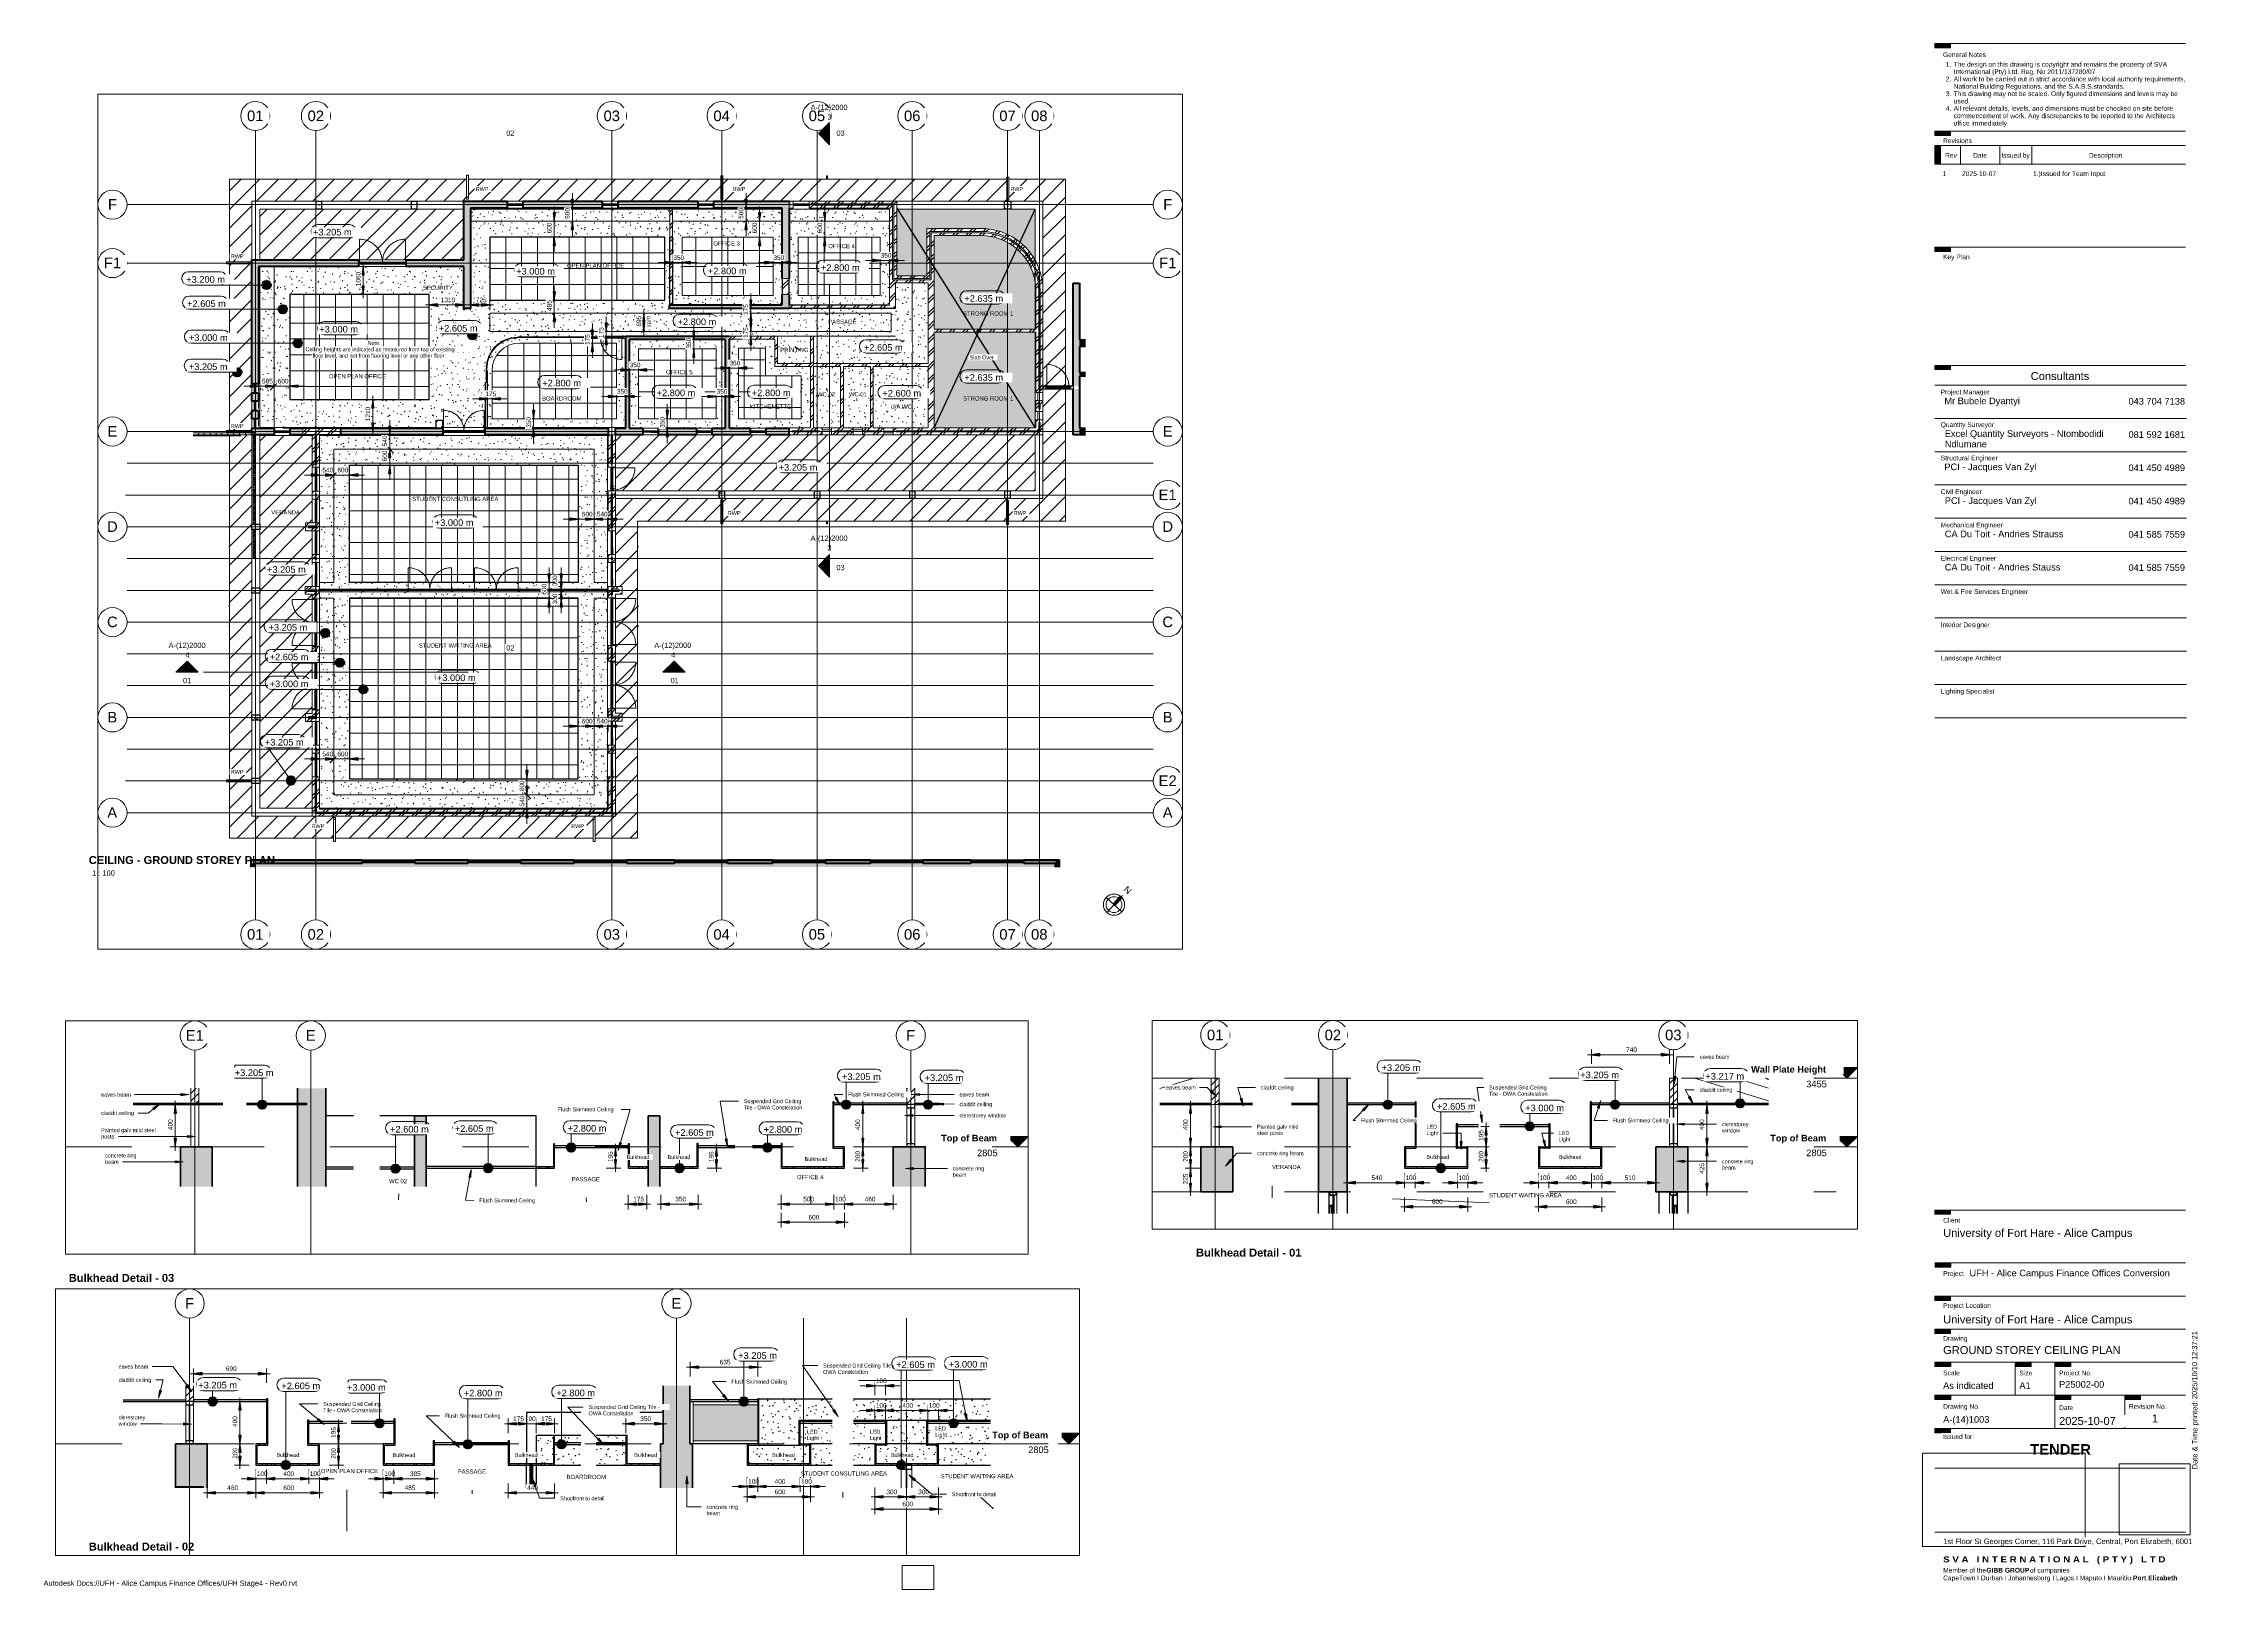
# Paper-space layout 'Layout1' of a CAD drawing. Header units: millimetres. Extents: x -324 to 499, y 0 to 584.
# The model-space entities are those that its viewports show. They can reach past a viewport. Long polylines and large blocks are cut down to what shows.
import ezdxf

# ---------------------------------------------------------------- set-up
doc = ezdxf.new("R2010")
doc.units = ezdxf.units.MM
for name, pattern in [('1000 Dashed', [2, 1, -1]), ('Center', [31.75, 6.35, -4.7625, 15.875, -4.7625]), ('Dash', [6.35, 3.175, -3.175]), ('Dash 1000', [2, 1, -1]), ('Dash 1_5mm', [3, 1.5, -1.5]), ('Detail Dash', [1.1, 0.55, -0.55]), ('Grid Line', [22.225, 12.7, -3.175, 3.175, -3.175])]:
    doc.linetypes.add(name, pattern=pattern)
for name, color, linetype, lineweight in [('A-ANNO-DIMS', 211, 'Continuous', 5), ('A-ANNO-DIMS-100', 211, 'Continuous', 5), ('A-ANNO-DIMS-25', 211, 'Continuous', 5), ('A-ANNO-NOTE', 131, 'Continuous', 5), ('A-AREA-IDEN', 2, 'Continuous', 5), ('A-CLNG', 13, 'Continuous', 9), ('A-CLNG-PATT', 13, 'Continuous', 9), ('A-DETL', 90, 'Continuous', 5), ('A-DETL-GENF', 92, 'Continuous', 5), ('A-DETL-THIN', 151, 'Continuous', 5), ('A-DOOR', 31, 'Continuous', 5), ('A-FLOR-LEVL', 51, 'Continuous', 5), ('A-FLOR-PATT', 8, 'Continuous', 9), ('A-GENM', 13, 'Continuous', 9), ('A-GLAZ', 151, 'Continuous', 5), ('A-GLAZ-CURT', 52, 'Continuous', 5), ('A-GLAZ-CURT-HDLN', 51, 'Dash', 5), ('A-GLAZ-CWMG', 51, 'Continuous', 5), ('A-GLAZ-HDLN', 1, 'Dash', 9), ('A-ROOF', 132, 'Continuous', 25), ('A-WALL', 113, 'Continuous', 9), ('A-WALL-PATT', 111, 'Continuous', 9), ('C-PROP-LINE', 91, 'Center', 40), ('G-ANNO-DIMS', 111, 'Continuous', 5), ('G-ANNO-SCHD', 231, 'Continuous', 5), ('G-ANNO-SYMB', 111, 'Continuous', 5), ('G-ANNO-TEXT', 231, 'Continuous', 5), ('G-ANNO-TTLB', 6, 'Continuous', 5), ('G-IMPT', 8, 'Continuous', 5), ('I-WALL', 2, 'Continuous', 9), ('S-BEAM', 12, 'Continuous', 5), ('S-COLS', 52, 'Continuous', 5), ('S-FSTN', 2, 'Continuous', 5), ('S-GRID', 1, 'Continuous', 5), ('S-GRID-IDEN', 1, 'Continuous', 5)]:
    doc.layers.add(name, color=color, linetype=linetype, lineweight=lineweight)
doc.layers.add('G-ANNO-NPLT', color=191, linetype='Continuous', plot=False)
doc.styles.add('Arial Black_B', font='ariblk.ttf', dxfattribs={"height": 2.3})
doc.styles.add('Arial_10', font='arial.ttf', dxfattribs={"height": 62.5})
doc.styles.add('Arial_11', font='arial.ttf', dxfattribs={"width": 0.8, "height": 43.75})
doc.styles.add('Arial_12', font='arial.ttf', dxfattribs={"width": 0.9, "height": 37.5})
doc.styles.add('Arial_13', font='arial.ttf', dxfattribs={"height": 40})
doc.styles.add('Arial_14', font='arial.ttf', dxfattribs={"height": 1.8})
doc.styles.add('Arial_15', font='arial.ttf', dxfattribs={"width": 0.85, "height": 2.094159})
doc.styles.add('Arial_16', font='arial.ttf', dxfattribs={"height": 3})
doc.styles.add('Arial_17', font='arial.ttf', dxfattribs={"height": 2.5})
doc.styles.add('Arial_18', font='arial.ttf', dxfattribs={"height": 2})
doc.styles.add('Arial_2', font='arial.ttf', dxfattribs={"height": 400})
doc.styles.add('Arial_3', font='arial.ttf', dxfattribs={"width": 0.9, "height": 150})
doc.styles.add('Arial_4', font='arial.ttf', dxfattribs={"height": 200})
doc.styles.add('Arial_5', font='arial.ttf', dxfattribs={"height": 250})
doc.styles.add('Arial_6', font='arial.ttf', dxfattribs={"height": 160})
doc.styles.add('Arial_7', font='arial.ttf', dxfattribs={"width": 0.9, "height": 200})
doc.styles.add('Arial_8', font='arial.ttf', dxfattribs={"width": 0.8, "height": 175})
doc.styles.add('Arial_9', font='arial.ttf', dxfattribs={"height": 100})
doc.styles.add('Arial_B_1', font='arialbd.ttf', dxfattribs={"height": 62.5})
doc.styles.add('Arial_B_2', font='arialbd.ttf', dxfattribs={"height": 4})
doc.styles.add('Arial_B_3', font='arialbd.ttf', dxfattribs={"height": 1.8})
doc.styles.add('Arial_B_4', font='arialbd.ttf', dxfattribs={"height": 3})
doc.dimstyles.new('SVA_Arc_Length-1_8mm_BLUE_Arrow', dxfattribs={"dimscale": 304.8, "dimtxt": 178.545395, "dimasz": 1.041667, "dimexe": 0.656168, "dimexo": 0.0625, "dimgap": 0.164042, "dimtad": 1, "dimdec": 0, "dimrnd": 5, "dimzin": 0, "dimdsep": 46, "dimtxsty": 'Arial_8', "dimsah": 1, "dimcen": 0.09, "dimdle": 0.459318, "dimazin": 0, "dimtfac": 1, "dimtdec": 4, "dimtix": 1, "dimtmove": 0, "dimatfit": 3, "dimfxl": 1.148294, "dimfxlon": 1, "dimtvp": 1, "dimtfill": 1, "dimtolj": 1, "dimtzin": 0, "dimarcsym": 2})
doc.dimstyles.new('SVA_Arc_Length-1_8mm_BLUE_Arrow_1', dxfattribs={"dimscale": 304.8, "dimtxt": 178.545395, "dimasz": 0.984252, "dimexe": 0.656168, "dimexo": 0.0625, "dimgap": 0.164042, "dimtad": 1, "dimdec": 0, "dimrnd": 5, "dimzin": 0, "dimdsep": 46, "dimtxsty": 'Arial_8', "dimblk2": 'OBLIQUE', "dimsah": 1, "dimcen": 0.09, "dimdle": 0.459318, "dimazin": 0, "dimtfac": 1, "dimtdec": 4, "dimtix": 1, "dimtmove": 0, "dimatfit": 3, "dimfxl": 1.148294, "dimfxlon": 1, "dimtvp": 1, "dimtfill": 1, "dimtolj": 1, "dimtzin": 0, "dimarcsym": 2})
doc.dimstyles.new('SVA_Arc_Length-1_8mm_BLUE_Arrow_2', dxfattribs={"dimscale": 304.8, "dimtxt": 178.545395, "dimasz": 0.984252, "dimexe": 0.656168, "dimexo": 0.0625, "dimgap": 0.164042, "dimtad": 1, "dimdec": 0, "dimrnd": 5, "dimzin": 0, "dimdsep": 46, "dimtxsty": 'Arial_8', "dimblk1": 'OBLIQUE', "dimsah": 1, "dimcen": 0.09, "dimdle": 0.459318, "dimazin": 0, "dimtfac": 1, "dimtdec": 4, "dimtix": 1, "dimtmove": 0, "dimatfit": 3, "dimfxl": 1.148294, "dimfxlon": 1, "dimtvp": 1, "dimtfill": 1, "dimtolj": 1, "dimtzin": 0, "dimarcsym": 2})
doc.dimstyles.new('SVA_Arc_Length-1_8mm_BLUE_Arrow_3', dxfattribs={"dimscale": 304.8, "dimtxt": 178.545395, "dimasz": 1.041667, "dimexe": 0.656168, "dimexo": 0.0625, "dimgap": 0.164042, "dimtad": 1, "dimdec": 0, "dimrnd": 5, "dimzin": 0, "dimdsep": 46, "dimtxsty": 'Arial_8', "dimsah": 1, "dimcen": 0.09, "dimdle": 0.459318, "dimazin": 0, "dimtfac": 1, "dimtdec": 4, "dimtix": 1, "dimtmove": 1, "dimatfit": 3, "dimfxl": 1.148294, "dimfxlon": 1, "dimtvp": 1, "dimtfill": 1, "dimtolj": 1, "dimtzin": 0, "dimarcsym": 2})
doc.dimstyles.new('SVA_Arc_Length-1_8mm_BLUE_Arrow_4', dxfattribs={"dimscale": 304.8, "dimtxt": 44.636349, "dimasz": 0.260417, "dimexe": 0.164042, "dimexo": 0.0625, "dimgap": 0.04101, "dimtad": 1, "dimdec": 0, "dimrnd": 5, "dimzin": 0, "dimdsep": 46, "dimtxsty": 'Arial_11', "dimsah": 1, "dimcen": 0.09, "dimdle": 0.114829, "dimazin": 0, "dimtfac": 1, "dimtdec": 4, "dimtix": 1, "dimtmove": 0, "dimatfit": 3, "dimfxl": 0.287073, "dimfxlon": 1, "dimtvp": 1, "dimtfill": 1, "dimtolj": 1, "dimtzin": 0, "dimarcsym": 2})
picture_1 = doc.add_image_def('image1.png', size_in_pixel=(300, 300))
picture_2 = doc.add_image_def('image2.jpg', size_in_pixel=(2000, 1147))
pattern_1 = [(45, (60486, 0), (-251.447, 251.447), []), (45, (60486, 381), (-251.447, 251.447), [])]
pattern_2 = [(45, (60485.99, 0), (-106.066, 106.066), [])]
pattern_3 = [(0, (60485.99, 0), (406.4, 101.6), [33.528, -271.272, 33.528, -271.272, -1625.6]), (0, (60485.99, 0), (406.4, 101.6), [-609.6, 33.528, -576.072, 33.528, -271.272, -711.2]), (0, (60485.99, 0), (406.4, 101.6), [-1524, 33.528, -169.672, 33.528, -474.472]), (120, (60638.39, 50.8), (-291.1882, 301.1527), [33.528, -271.272, 33.528, -271.272, -1625.6]), (120, (60638.39, 50.8), (-291.1882, 301.1527), [-609.6, 33.528, -576.072, 33.528, -271.272, -711.2]), (120, (60638.39, 50.8), (-291.1882, 301.1527), [-1524, 33.528, -169.672, 33.528, -474.472]), (240, (60689.19, 254), (-115.2118, -402.7527), [33.528, -271.272, 33.528, -271.272, -1625.6]), (240, (60689.19, 254), (-115.2118, -402.7527), [-609.6, 33.528, -576.072, 33.528, -271.272, -711.2]), (240, (60689.19, 254), (-115.2118, -402.7527), [-1524, 33.528, -169.672, 33.528, -474.472])]
pattern_4 = [(0, (0, 0), (812.8, 203.2), [33.528, -576.072, 33.528, -576.072, -3251.2]), (0, (0, 0), (812.8, 203.2), [-1219.2, 33.528, -1185.672, 33.528, -576.072, -1422.4]), (0, (0, 0), (812.8, 203.2), [-3048, 33.528, -372.872, 33.528, -982.472]), (120, (304.8, 101.6), (-582.3764, 602.3054), [33.528, -576.072, 33.528, -576.072, -3251.2]), (120, (304.8, 101.6), (-582.3764, 602.3054), [-1219.2, 33.528, -1185.672, 33.528, -576.072, -1422.4]), (120, (304.8, 101.6), (-582.3764, 602.3054), [-3048, 33.528, -372.872, 33.528, -982.472]), (240, (406.4, 508), (-230.4236, -805.5054), [33.528, -576.072, 33.528, -576.072, -3251.2]), (240, (406.4, 508), (-230.4236, -805.5054), [-1219.2, 33.528, -1185.672, 33.528, -576.072, -1422.4]), (240, (406.4, 508), (-230.4236, -805.5054), [-3048, 33.528, -372.872, 33.528, -982.472])]
pattern_5 = [(0, (60485.99, 0), (812.8, 203.2), [33.528, -576.072, 33.528, -576.072, -3251.2]), (0, (60485.99, 0), (812.8, 203.2), [-1219.2, 33.528, -1185.672, 33.528, -576.072, -1422.4]), (0, (60485.99, 0), (812.8, 203.2), [-3048, 33.528, -372.872, 33.528, -982.472]), (120, (60790.79, 101.6), (-582.3764, 602.3054), [33.528, -576.072, 33.528, -576.072, -3251.2]), (120, (60790.79, 101.6), (-582.3764, 602.3054), [-1219.2, 33.528, -1185.672, 33.528, -576.072, -1422.4]), (120, (60790.79, 101.6), (-582.3764, 602.3054), [-3048, 33.528, -372.872, 33.528, -982.472]), (240, (60892.39, 508), (-230.4236, -805.5054), [33.528, -576.072, 33.528, -576.072, -3251.2]), (240, (60892.39, 508), (-230.4236, -805.5054), [-1219.2, 33.528, -1185.672, 33.528, -576.072, -1422.4]), (240, (60892.39, 508), (-230.4236, -805.5054), [-3048, 33.528, -372.872, 33.528, -982.472])]
pattern_6 = [(45, (-22884.627, 5715.787), (-35.35534, 35.35534), [])]
pattern_7 = [(0, (-22884.627, 5715.787), (101.6, 25.4), [8.382, -67.818, 8.382, -67.818, -406.4]), (0, (-22884.627, 5715.787), (101.6, 25.4), [-152.4, 8.382, -144.018, 8.382, -67.818, -177.8]), (0, (-22884.627, 5715.787), (101.6, 25.4), [-381, 8.382, -42.418, 8.382, -118.618]), (120, (-22846.527, 5728.487), (-72.79705, 75.28818), [8.382, -67.818, 8.382, -67.818, -406.4]), (120, (-22846.527, 5728.487), (-72.79705, 75.28818), [-152.4, 8.382, -144.018, 8.382, -67.818, -177.8]), (120, (-22846.527, 5728.487), (-72.79705, 75.28818), [-381, 8.382, -42.418, 8.382, -118.618]), (240, (-22833.827, 5779.287), (-28.80295, -100.68818), [8.382, -67.818, 8.382, -67.818, -406.4]), (240, (-22833.827, 5779.287), (-28.80295, -100.68818), [-152.4, 8.382, -144.018, 8.382, -67.818, -177.8]), (240, (-22833.827, 5779.287), (-28.80295, -100.68818), [-381, 8.382, -42.418, 8.382, -118.618])]
pattern_8 = [(0, (1009.8, 3166.025), (101.6, 25.4), [8.382, -67.818, 8.382, -67.818, -406.4]), (0, (1009.8, 3166.025), (101.6, 25.4), [-152.4, 8.382, -144.018, 8.382, -67.818, -177.8]), (0, (1009.8, 3166.025), (101.6, 25.4), [-381, 8.382, -42.418, 8.382, -118.618]), (120, (1047.9, 3178.725), (-72.79705, 75.28818), [8.382, -67.818, 8.382, -67.818, -406.4]), (120, (1047.9, 3178.725), (-72.79705, 75.28818), [-152.4, 8.382, -144.018, 8.382, -67.818, -177.8]), (120, (1047.9, 3178.725), (-72.79705, 75.28818), [-381, 8.382, -42.418, 8.382, -118.618]), (240, (1060.6, 3229.525), (-28.80295, -100.68818), [8.382, -67.818, 8.382, -67.818, -406.4]), (240, (1060.6, 3229.525), (-28.80295, -100.68818), [-152.4, 8.382, -144.018, 8.382, -67.818, -177.8]), (240, (1060.6, 3229.525), (-28.80295, -100.68818), [-381, 8.382, -42.418, 8.382, -118.618])]
pattern_9 = [(0, (1009.8, 3166.025), (203.2, 50.8), [8.382, -144.018, 8.382, -144.018, -812.8]), (0, (1009.8, 3166.025), (203.2, 50.8), [-304.8, 8.382, -296.418, 8.382, -144.018, -355.6]), (0, (1009.8, 3166.025), (203.2, 50.8), [-762, 8.382, -93.218, 8.382, -245.618]), (120, (1086, 3191.425), (-145.5941, 150.57636), [8.382, -144.018, 8.382, -144.018, -812.8]), (120, (1086, 3191.425), (-145.5941, 150.57636), [-304.8, 8.382, -296.418, 8.382, -144.018, -355.6]), (120, (1086, 3191.425), (-145.5941, 150.57636), [-762, 8.382, -93.218, 8.382, -245.618]), (240, (1111.4, 3293.025), (-57.6059, -201.37636), [8.382, -144.018, 8.382, -144.018, -812.8]), (240, (1111.4, 3293.025), (-57.6059, -201.37636), [-304.8, 8.382, -296.418, 8.382, -144.018, -355.6]), (240, (1111.4, 3293.025), (-57.6059, -201.37636), [-762, 8.382, -93.218, 8.382, -245.618])]
pattern_10 = [(45, (-3547.91, 5504.12), (-35.35534, 35.35534), [])]
pattern_11 = [(0, (-3547.908, 5504.122), (101.6, 25.4), [8.382, -67.818, 8.382, -67.818, -406.4]), (0, (-3547.908, 5504.122), (101.6, 25.4), [-152.4, 8.382, -144.018, 8.382, -67.818, -177.8]), (0, (-3547.908, 5504.122), (101.6, 25.4), [-381, 8.382, -42.418, 8.382, -118.618]), (120, (-3509.808, 5516.822), (-72.79705, 75.28818), [8.382, -67.818, 8.382, -67.818, -406.4]), (120, (-3509.808, 5516.822), (-72.79705, 75.28818), [-152.4, 8.382, -144.018, 8.382, -67.818, -177.8]), (120, (-3509.808, 5516.822), (-72.79705, 75.28818), [-381, 8.382, -42.418, 8.382, -118.618]), (240, (-3497.108, 5567.622), (-28.80295, -100.68818), [8.382, -67.818, 8.382, -67.818, -406.4]), (240, (-3497.108, 5567.622), (-28.80295, -100.68818), [-152.4, 8.382, -144.018, 8.382, -67.818, -177.8]), (240, (-3497.108, 5567.622), (-28.80295, -100.68818), [-381, 8.382, -42.418, 8.382, -118.618])]

psp = doc.layouts.get("Layout1")

# ---------------------------------------------------------------- texts
at = {"layer": 'G-ANNO-TTLB', "attachment_point": 1}
for s, insert, char_height, width, style in [('CEILING - GROUND STOREY PLAN', (-307.27, 277.05), 3, 86.1814, 'Arial_B_4'), (' 1 : 100', (-306.76, 271.63), 2, 11.5443, 'Arial_18'), ('Bulkhead Detail - 01', (111.01, 128.73), 3, 48.9831, 'Arial_B_4'), ('Bulkhead Detail - 03', (-314.83, 119.18), 3, 48.9831, 'Arial_B_4'), ('Bulkhead Detail - 02', (-307.27, 17.67), 3, 48.9831, 'Arial_B_4')]:
    psp.add_mtext(s, dxfattribs=dict(at, insert=insert, char_height=char_height, width=width, style=style))
at = {"layer": 'G-ANNO-TTLB', "insert": (-324.35, 3.35), "char_height": 2, "width": 114.4439, "attachment_point": 1, "line_spacing_factor": 0.941778, "style": 'Arial_18'}
psp.add_mtext('Autodesk Docs://UFH - Alice Campus Finance Offices/UFH Stage4 - Rev0.rvt', dxfattribs=at)

msp = doc.modelspace()

# ---------------------------------------------------------------- texts
at = {"layer": 'A-AREA-IDEN', "attachment_point": 1}
for s, insert, char_height, width, style in [('VERANDA', (69267.4, 2636.1), 40, 334.705, 'Arial_13'), ('PASSAGE', (88307.3, 2563.2), 40, 330.696, 'Arial_13'), ('STUDENT CONSUTLING AREA', (91548.9, 2545.1), 40, 1008.122, 'Arial_13'), ('OFFICE 4', (110218.7, 2540.6), 40, 310.654, 'Arial_13'), ('STUDENT WAITING AREA', (92869.5, 2520.1), 40, 855.801, 'Arial_13'), ('PASSAGE', (108091.3, 2520.8), 40, 330.696, 'Arial_13'), ('BOARDROOM', (89335.9, 2512.6), 40, 462.975, 'Arial_13'), ('WC 02', (106366.8, 2502.4), 40, 218.46, 'Arial_13'), ('OFFICE 3', (47658.7, -488.1), 160, 1242.616, 'Arial_6'), ('OFFICE 4', (52000.2, -589.2), 160, 1242.616, 'Arial_6'), ('OPEN PLAN OFFICE', (42134.8, -1328), 160, 2677.636, 'Arial_6'), ('SECURITY', (36687.8, -2167.9), 160, 1394.936, 'Arial_6'), ('STRONG ROOM 1', (57093.6, -3134.7), 160, 2364.978, 'Arial_6'), ('PASSAGE', (52000.2, -3445), 160, 1322.784, 'Arial_6'), ('PRINTING', (50189.8, -4509.9), 160, 1314.767, 'Arial_6'), ('OFFICE 5', (45871.8, -5349.7), 160, 1242.616, 'Arial_6'), ('OPEN PLAN OFFICE', (33137.1, -5505), 160, 2677.636, 'Arial_6'), ('WC 02', (51577.3, -6189.6), 160, 873.839, 'Arial_6'), ('WC 01', (52781.1, -6189.6), 160, 873.839, 'Arial_6'), ('BOARDROOM', (41190.3, -6344.9), 160, 1851.898, 'Arial_6'), ('STRONG ROOM 1', (57093.6, -6344.9), 160, 2364.978, 'Arial_6'), ('U/A WC', (54352.3, -6649.8), 160, 1034.177, 'Arial_6'), ('KITCHENETTE', (49044.7, -6649.8), 160, 1916.033, 'Arial_6'), ('STUDENT CONSUTLING AREA', (36286.2, -10139.8), 160, 4032.488, 'Arial_6'), ('VERANDA', (30960.5, -10647.6), 160, 1338.818, 'Arial_6'), ('STUDENT WAITING AREA', (36537.7, -15676.3), 160, 3423.206, 'Arial_6')]:
    msp.add_mtext(s, dxfattribs=dict(at, insert=insert, char_height=char_height, width=width, style=style))
at = {"layer": 'A-FLOR-LEVL', "char_height": 62.5, "width": 232.489, "attachment_point": 1, "style": 'Arial_10', "bg_fill": 3, "box_fill_scale": 1.25, "bg_fill_color": 256, "bg_fill_true_color": 13158600, "bg_fill_transparency": 0}
for s, insert in [('3455', (74312.3, 3430.6)), ('2805', (74312.3, 2780.6)), ('2805', (93695.2, 2780.6)), ('2805', (111920.5, 2780.6))]:
    msp.add_mtext(s, dxfattribs=dict(at, insert=insert))
at = {"layer": 'G-ANNO-SYMB', "char_height": 200, "attachment_point": 1, "style": 'Arial_4'}
for s, insert, width in [('A-(12)2000', (51334.1, -11605.4), 1723.628), ('3', (51967.4, -11970.7), 192.405), ('A-(12)2000', (27082.5, -15651.7), 1723.628), ('A-(12)2000', (45431.2, -15651.7), 1723.628), ('4', (27715.8, -16017), 192.405), ('4', (46064.4, -16017), 192.405)]:
    msp.add_mtext(s, dxfattribs=dict(at, insert=insert, width=width))
at = {"layer": 'G-ANNO-TEXT', "color": 7, "attachment_point": 1, "bg_fill": 3, "box_fill_scale": 1.25, "bg_fill_color": 256, "bg_fill_true_color": 13158600, "bg_fill_transparency": 0}
for s, insert, char_height, width, style in [('02', (39836.4, 3695.5), 200, 346.329, 'Arial_7'), ('03', (52311.8, 3695.5), 200, 346.329, 'Arial_7'), ('eaves beam', (73305.9, 3675.2), 37.5, 304.842, 'Arial_12'), ('Flush Skimmed Ceiling', (90892.1, 3411.5), 37.5, 586.234, 'Arial_12'), ('claddit ceiling', (69162.1, 3385.6), 37.5, 339.114, 'Arial_12'), ('Suspended Grid Ceiling ', (71316.9, 3385.6), 37.5, 615.095, 'Arial_12'), ('eaves beam', (111754.7, 3319.4), 37.5, 304.842, 'Arial_12'), ('claddit ceiling', (111754.7, 3227.6), 37.5, 339.114, 'Arial_12'), ('clerestorey window', (111754.7, 3121.8), 37.5, 481.614, 'Arial_12'), ('clerestorey ', (85105, 3074.1), 37.5, 292.215, 'Arial_12'), ('clerestorey ', (73515.5, 3038.9), 37.5, 292.215, 'Arial_12'), ('Painted galv mild ', (69124.6, 3015), 37.5, 445.538, 'Arial_12'), ('Painted galv mild steel ', (103648.4, 2982.1), 37.5, 580.823, 'Arial_12'), ('concrete ring beam', (69124.6, 2764.4), 37.5, 487.025, 'Arial_12'), ('concrete ring ', (103684.3, 2743), 37.5, 346.329, 'Arial_12'), ('concrete ring ', (73515.5, 2688.5), 37.5, 346.329, 'Arial_12'), ('concrete ring ', (111691.1, 2621.3), 37.5, 346.329, 'Arial_12'), ('Flush Skimmed Ceiling', (107220, 2318.9), 37.5, 586.234, 'Arial_12'), ('concrete ring ', (90657.2, 2228.4), 37.5, 346.329, 'Arial_12'), ('01', (27628, -16982.6), 200, 346.329, 'Arial_7')]:
    msp.add_mtext(s, dxfattribs=dict(at, insert=insert, char_height=char_height, width=width, style=style))

# ---------------------------------------------------------------- blocks, each defined once
blk = doc.blocks.new('SVA_A1 Technical Side Title - A1 Default-1456030-GROUND STOREY CEILING PLAN')
at = {"layer": 'G-ANNO-TTLB'}
for points in [[(390.1, 584), (396.02, 584), (396.02, 582.4), (390.1, 582.4)], [(390.1, 550.88), (396.02, 550.88), (396.02, 549.28), (390.1, 549.28)], [(390.1, 545.46), (392.2, 545.46), (392.2, 538.44), (390.1, 538.44)], [(390.1, 507.06), (396.02, 507.06), (396.02, 505.44), (390.1, 505.44)], [(390.1, 462.44), (396.02, 462.44), (396.02, 460.84), (390.1, 460.84)], [(390.1, 143.33), (396.02, 143.33), (396.02, 141.7), (390.1, 141.7)], [(390.19, 123.33), (396.1, 123.33), (396.1, 121.7), (390.19, 121.7)], [(390.1, 110.83), (396.02, 110.83), (396.02, 109.2), (390.1, 109.2)], [(390.1, 98.33), (396.02, 98.33), (396.02, 96.7), (390.1, 96.7)], [(390.1, 85.83), (396.1, 85.83), (396.1, 84.2), (390.1, 84.2)], [(420.42, 85.83), (426.42, 85.83), (426.42, 84.2), (420.42, 84.2)], [(435.42, 85.83), (441.42, 85.83), (441.42, 84.2), (435.42, 84.2)], [(390.1, 73.33), (396.1, 73.33), (396.1, 71.7), (390.1, 71.7)], [(435.42, 73.33), (441.42, 73.33), (441.42, 71.7), (435.42, 71.7)], [(461.83, 73.33), (467.83, 73.33), (467.83, 71.7), (461.83, 71.7)], [(390.1, 60.83), (396.02, 60.83), (396.02, 59.2), (390.1, 59.2)]]:
    blk.add_hatch(color=256, dxfattribs=at).paths.add_polyline_path(points)
for p, q in [((390.1, 584), (484.81, 584)), ((484.81, 584), (390.1, 584)), ((390.1, 584), (390.1, 582.4)), ((396.02, 584), (390.1, 584)), ((390.1, 582.4), (396.02, 582.4)), ((396.02, 582.4), (396.02, 584)), ((390.1, 550.88), (484.81, 550.88)), ((390.1, 550.88), (390.1, 549.28)), ((396.02, 550.88), (390.1, 550.88)), ((390.1, 549.28), (396.02, 549.28)), ((390.1, 545.46), (392.2, 545.46)), ((390.1, 545.46), (390.1, 538.44)), ((392.2, 545.46), (390.1, 545.46)), ((392.2, 545.46), (392.2, 538.44)), ((392.2, 545.46), (484.81, 545.46)), ((392.2, 538.44), (392.2, 545.46)), ((396.02, 549.28), (396.02, 550.88)), ((399.84, 538.44), (399.84, 545.46)), ((414.7, 538.44), (414.7, 545.46)), ((426.77, 538.44), (426.77, 545.46)), ((392.2, 538.44), (390.1, 538.44)), ((390.1, 538.44), (392.2, 538.44)), ((392.2, 538.44), (484.81, 538.44)), ((484.81, 507.06), (390.1, 507.06)), ((390.1, 507.06), (390.1, 505.44)), ((396.02, 507.06), (390.1, 507.06)), ((390.1, 505.44), (396.02, 505.44)), ((390.1, 505.44), (396.02, 505.44)), ((396.02, 505.44), (396.02, 507.06)), ((396.02, 505.44), (396.02, 507.06)), ((390.1, 462.44), (484.81, 462.44)), ((390.1, 462.44), (390.1, 460.84)), ((396.02, 462.44), (390.1, 462.44)), ((396.02, 460.84), (396.02, 462.44)), ((390.1, 460.84), (396.02, 460.84)), ((390.1, 454.96), (485.1, 454.96)), ((390.1, 442.4), (485.1, 442.4)), ((390.1, 429.83), (485.1, 429.83)), ((390.1, 417.27), (485.1, 417.27)), ((390.1, 404.7), (485.1, 404.7)), ((390.1, 392.14), (485.1, 392.14)), ((390.1, 379.57), (485.1, 379.57)), ((390.1, 367.01), (485.1, 367.01)), ((390.1, 354.44), (485.1, 354.44)), ((390.1, 341.88), (485.1, 341.88)), ((485.1, 329.31), (390.1, 329.31)), ((390.1, 329.31), (485.1, 329.31)), ((484.81, 143.33), (390.1, 143.33)), ((390.1, 143.33), (390.1, 141.7)), ((396.02, 143.33), (390.1, 143.33)), ((390.1, 141.7), (396.02, 141.7)), ((390.1, 141.7), (396.02, 141.7)), ((396.02, 141.7), (396.02, 143.33)), ((396.02, 141.7), (396.02, 143.33)), ((390.1, 123.33), (484.81, 123.33)), ((390.1, 121.7), (396.02, 121.7)), ((390.19, 123.33), (390.19, 121.7)), ((396.1, 123.33), (390.19, 123.33)), ((390.19, 121.7), (396.1, 121.7)), ((396.02, 121.7), (396.02, 123.33)), ((396.1, 121.7), (396.1, 123.33)), ((390.1, 110.83), (484.81, 110.83)), ((390.1, 110.83), (390.1, 109.2)), ((396.02, 110.83), (390.1, 110.83)), ((390.1, 109.2), (396.02, 109.2)), ((390.1, 109.2), (396.02, 109.2)), ((396.02, 109.2), (396.02, 110.83)), ((396.02, 109.2), (396.02, 110.83)), ((390.1, 98.33), (484.81, 98.33)), ((390.1, 98.33), (390.1, 96.7)), ((396.02, 98.33), (390.1, 98.33)), ((390.1, 96.7), (396.02, 96.7)), ((390.1, 96.7), (396.02, 96.7)), ((396.02, 96.7), (396.02, 98.33)), ((396.02, 96.7), (396.02, 98.33)), ((390.1, 85.83), (484.81, 85.83)), ((390.1, 85.83), (390.1, 84.2)), ((396.1, 85.83), (390.1, 85.83)), ((390.1, 84.2), (396.1, 84.2)), ((390.1, 84.2), (396.1, 84.2)), ((396.1, 84.2), (396.1, 85.83)), ((396.1, 84.2), (396.1, 85.83)), ((420.42, 73.33), (420.42, 85.83)), ((420.42, 85.83), (420.42, 84.2)), ((426.42, 85.83), (420.42, 85.83)), ((420.42, 84.2), (426.42, 84.2)), ((420.42, 84.2), (426.42, 84.2)), ((426.42, 84.2), (426.42, 85.83)), ((426.42, 84.2), (426.42, 85.83)), ((435.42, 60.83), (435.42, 85.83)), ((435.42, 85.83), (435.42, 84.2)), ((441.42, 85.83), (435.42, 85.83)), ((435.42, 84.2), (441.42, 84.2)), ((435.42, 84.2), (441.42, 84.2)), ((441.42, 84.2), (441.42, 85.83)), ((441.42, 84.2), (441.42, 85.83)), ((390.1, 73.33), (484.81, 73.33)), ((390.1, 73.33), (390.1, 71.7)), ((396.1, 73.33), (390.1, 73.33)), ((390.1, 71.7), (396.1, 71.7)), ((390.1, 71.7), (396.1, 71.7)), ((396.1, 71.7), (396.1, 73.33)), ((396.1, 71.7), (396.1, 73.33)), ((435.42, 73.33), (435.42, 71.7)), ((441.42, 73.33), (435.42, 73.33)), ((435.42, 71.7), (441.42, 71.7)), ((435.42, 71.7), (441.42, 71.7)), ((441.42, 71.7), (441.42, 73.33)), ((441.42, 71.7), (441.42, 73.33)), ((461.83, 60.83), (461.83, 73.33)), ((461.83, 73.33), (461.83, 71.7)), ((467.83, 73.33), (461.83, 73.33)), ((461.83, 71.7), (467.83, 71.7)), ((461.83, 71.7), (467.83, 71.7)), ((467.83, 71.7), (467.83, 73.33)), ((467.83, 71.7), (467.83, 73.33)), ((484.81, 60.83), (390.1, 60.83)), ((390.1, 60.83), (390.1, 59.2)), ((396.02, 60.83), (390.1, 60.83)), ((390.1, 59.2), (396.02, 59.2)), ((390.1, 59.2), (396.02, 59.2)), ((396.02, 59.2), (396.02, 60.83)), ((396.02, 59.2), (396.02, 60.83)), ((390.1, 45.83), (484.81, 45.83)), ((390.1, 21.59), (484.81, 21.59))]:
    blk.add_line(p, q, dxfattribs=at)
at = {"layer": 'G-ANNO-TTLB', "insert": (394.23, 577.07), "char_height": 1.8, "width": 3.6087, "attachment_point": 1, "style": 'Arial_14', "bg_fill": 3, "box_fill_scale": 1.25, "bg_fill_color": 256, "bg_fill_true_color": 13158600, "bg_fill_transparency": 0}
blk.add_mtext('1.', dxfattribs=at)
at = {"layer": 'G-ANNO-TTLB', "attachment_point": 1}
for s, insert, char_height, width, style in [('Consultants', (426.31, 459.91), 3, 27.2574, 'Arial_16'), ('TENDER', (426.1, 54.88), 4, 27.9789, 'Arial_B_2'), ('S V A   I N T E R N A T I O N A L   ( P T Y )   L T D ', (393.23, 12.48), 2.3, 102.9367, 'Arial Black_B')]:
    blk.add_mtext(s, dxfattribs=dict(at, insert=insert, char_height=char_height, width=width, style=style))
at = {"layer": 'G-ANNO-TTLB'}
image = blk.add_image(picture_2, insert=(385.48, 16.26), size_in_units=(61.42, 35.22), dxfattribs=at)
image.dxf.flags = 7
image = blk.add_image(picture_1, insert=(459.72, 20.59), size_in_units=(26.84, 26.84), dxfattribs=at)
image.dxf.flags = 7
at = {"layer": 'G-ANNO-TTLB', "attachment_point": 1, "bg_fill": 3, "box_fill_scale": 1.25, "bg_fill_color": 256, "bg_fill_true_color": 13158600, "bg_fill_transparency": 0}
for s, insert, char_height, width, style in [('2.', (394.23, 571.52), 1.8, 3.6087, 'Arial_14'), ('Key Plan', (393.18, 504.32), 1.8, 11.6245, 'Arial_14'), ('Project Manager', (392.26, 453.28), 1.8, 21.7257, 'Arial_14'), ('Quantity Surveyor', (392.32, 440.92), 1.8, 23.2489, 'Arial_14'), ('Structural Engineer', (392.32, 428.36), 1.8, 25.173, 'Arial_14'), ('Civil Engineer', (392.32, 415.59), 1.8, 17.7975, 'Arial_14'), ('Mechanical Engineer', (392.32, 403.02), 1.8, 27.4177, 'Arial_14'), ('Electrical Engineer', (392.32, 390.46), 1.8, 24.2911, 'Arial_14'), ('Wet & Fire Services Engineer', (392.32, 377.89), 1.8, 38.481, 'Arial_14'), ('Interior Designer', (392.32, 365.33), 1.8, 21.4852, 'Arial_14'), ('Landscape Architect', (392.32, 352.76), 1.8, 26.7764, 'Arial_14'), ('Lighting Specialist', (392.32, 340.2), 1.8, 23.4894, 'Arial_14'), ('Client', (393.23, 140.35), 1.8, 7.3755, 'Arial_14'), ('Project', (393.23, 120.26), 1.8, 9.2996, 'Arial_14'), ('Project Location', (393.23, 108.15), 1.8, 21.3249, 'Arial_14'), ('Drawing', (393.23, 95.72), 1.8, 10.8228, 'Arial_14'), ('Scale', (393.23, 82.66), 1.8, 7.2954, 'Arial_14'), ('Size', (422.02, 82.66), 1.8, 5.6118, 'Arial_14'), ('Project No.', (437.02, 82.66), 1.8, 14.751, 'Arial_14'), ('Drawing No.', (393.23, 70.02), 1.8, 16.2743, 'Arial_14'), ('Date', (437.02, 69.53), 1.8, 6.173, 'Arial_14'), ('Revision No.', (463.37, 70.02), 1.8, 16.5148, 'Arial_14'), ('Issued for:', (393.18, 58.62), 1.8, 13.6287, 'Arial_14'), ('1st Floor St Georges Corner, 116 Park Drive, Central, Port Elizabeth, 6001', (393.23, 19.2), 2.0942, 101.9426, 'Arial_15'), ('Member of the ', (393.23, 8.14), 1.8, 19.8017, 'Arial_14')]:
    blk.add_mtext(s, dxfattribs=dict(at, insert=insert, char_height=char_height, width=width, style=style))
at = {"layer": 'G-ANNO-TTLB', "insert": (487.21, 45.33), "char_height": 2.0942, "width": 28.3477, "attachment_point": 1, "rotation": 90, "style": 'Arial_15', "bg_fill": 3, "box_fill_scale": 1.25, "bg_fill_color": 256, "bg_fill_true_color": 13158600, "bg_fill_transparency": 0}
blk.add_mtext('Date & Time printed:', dxfattribs=at)
at = {"layer": 'G-ANNO-TTLB', "char_height": 1.8, "attachment_point": 1, "bg_fill": 3, "box_fill_scale": 1.25, "bg_fill_color": 256, "bg_fill_true_color": 13158600, "bg_fill_transparency": 0}
for s, insert, width, style in [('The design on this drawing is copyright and remains the property of SVA ', (397.21, 577.07), 95, 'Arial_14'), ('3.', (394.23, 565.96), 3.6087, 'Arial_14'), ('GIBB GROUP ', (409.56, 8.14), 19.962, 'Arial_B_3')]:
    blk.add_mtext(s, dxfattribs=dict(at, insert=insert, width=width, style=style))
at = {"layer": 'G-ANNO-TTLB', "char_height": 1.8, "attachment_point": 1, "style": 'Arial_14', "bg_fill": 3, "box_fill_scale": 1.25, "bg_fill_color": 256, "bg_fill_true_color": 13158600, "bg_fill_transparency": 0}
for s, insert, width in [('International (Pty) Ltd. Reg. No 2011/137280/07', (397.21, 574.3), 62.9325), ('4.', (394.23, 560.41), 3.6087), ('of companies', (426.03, 8.14), 17.557)]:
    blk.add_mtext(s, dxfattribs=dict(at, insert=insert, width=width))
for s, insert, width in [('General Notes', (393.18, 580.7), 18.8397), ('All work to be carried out in strict accordance with local authority requirements, ', (397.21, 571.52), 101.8143), ('CapeTown I Durban I Johannesburg I Lagos I Maputo I Mauritius I ', (393.23, 5.23), 86.9029)]:
    blk.add_mtext(s, dxfattribs=dict(at, insert=insert, width=width))
at = {"layer": 'G-ANNO-TTLB', "char_height": 1.8, "attachment_point": 1, "bg_fill": 3, "box_fill_scale": 1.25, "bg_fill_color": 256, "bg_fill_true_color": 13158600, "bg_fill_transparency": 0}
for s, insert, width, style in [('National Building Regulations, and the S.A.B.S.standards.', (397.21, 568.74), 75.3586, 'Arial_14'), ('Port Elizabeth ', (464.93, 5.23), 20.6034, 'Arial_B_3')]:
    blk.add_mtext(s, dxfattribs=dict(at, insert=insert, width=width, style=style))
at = {"layer": 'G-ANNO-TTLB', "insert": (397.21, 565.96), "char_height": 1.8, "width": 99.0084, "attachment_point": 1, "style": 'Arial_14', "bg_fill": 3, "box_fill_scale": 1.25, "bg_fill_color": 256, "bg_fill_true_color": 13158600, "bg_fill_transparency": 0}
blk.add_mtext('This drawing may not be scaled. Only figured dimensions and levels may be ', dxfattribs=at)
at = {"layer": 'G-ANNO-TTLB', "insert": (397.21, 563.18), "char_height": 1.8, "width": 7.2152, "attachment_point": 1, "style": 'Arial_14', "bg_fill": 3, "box_fill_scale": 1.25, "bg_fill_color": 256, "bg_fill_true_color": 13158600, "bg_fill_transparency": 0}
blk.add_mtext('used.', dxfattribs=at)
at = {"layer": 'G-ANNO-TTLB', "insert": (397.21, 560.41), "char_height": 1.8, "width": 96.6835, "attachment_point": 1, "style": 'Arial_14', "bg_fill": 3, "box_fill_scale": 1.25, "bg_fill_color": 256, "bg_fill_true_color": 13158600, "bg_fill_transparency": 0}
blk.add_mtext('All relevant details, levels, and dimensions must be checked on site before ', dxfattribs=at)
at = {"layer": 'G-ANNO-TTLB', "insert": (397.21, 557.63), "char_height": 1.8, "width": 98.7679, "attachment_point": 1, "style": 'Arial_14', "bg_fill": 3, "box_fill_scale": 1.25, "bg_fill_color": 256, "bg_fill_true_color": 13158600, "bg_fill_transparency": 0}
blk.add_mtext('commencement of work. Any discrepancies to be reported to the Architects ', dxfattribs=at)
at = {"layer": 'G-ANNO-TTLB', "insert": (397.21, 554.85), "char_height": 1.8, "width": 23.0886, "attachment_point": 1, "style": 'Arial_14', "bg_fill": 3, "box_fill_scale": 1.25, "bg_fill_color": 256, "bg_fill_true_color": 13158600, "bg_fill_transparency": 0}
blk.add_mtext('office immediately', dxfattribs=at)
at = {"layer": 'G-ANNO-TTLB', "insert": (393.18, 548.2), "char_height": 1.8, "width": 12.5063, "attachment_point": 1, "style": 'Arial_14', "bg_fill": 3, "box_fill_scale": 1.25, "bg_fill_color": 256, "bg_fill_true_color": 13158600, "bg_fill_transparency": 0}
blk.add_mtext('Revisions', dxfattribs=at)
blk = doc.blocks.new('SVA_North Arrow small - North Arrow-603845-GROUND STOREY CEILING PLAN')
at = {"layer": 'A-ANNO-NOTE'}
h = blk.add_hatch(color=256, dxfattribs=at)
edge = h.paths.add_edge_path()
edge.add_line((0.5, -14.97), (-0.5, -14.97))
edge.add_line((-0.5, -14.97), (-0.5, -11.03))
edge.add_arc((0.05, -18.01), 7, 86.32148, 94.51379, ccw=False)
edge.add_line((0.5, -11.03), (0.5, -14.97))
for p, q in [((-4, -14.97), (4, -14.97)), ((-4, -14.97), (4, -14.97)), ((-0.5, -11.03), (-0.5, -14.97)), ((-0.5, -14.97), (0.5, -14.97)), ((0, -10.19), (0, -18.97)), ((0.5, -14.97), (0.5, -11.03))]:
    blk.add_line(p, q, dxfattribs=at)
for radius in [4, 3]:
    blk.add_circle((0, -14.97), radius, dxfattribs=at)
blk.add_arc((0.05, -18.01), 7, 86.32148, 94.51379, dxfattribs=at)
at = {"layer": 'A-ANNO-NOTE', "insert": (-1.26, -6.15), "char_height": 2.5, "width": 3.0464, "attachment_point": 1, "style": 'Arial_17', "bg_fill": 3, "box_fill_scale": 1.25, "bg_fill_color": 256, "bg_fill_true_color": 13158600, "bg_fill_transparency": 0}
blk.add_mtext('N', dxfattribs=at)
blk = doc.blocks.new('Generic Models 1 - Generic Models 1-810741-CEILING - GROUND STOREY PLAN')
at = {"layer": 'A-GENM'}
h = blk.add_hatch(color=9, dxfattribs=at)
h.paths.add_polyline_path([(-10590.1, -24131.4), (169.6, -24131.4), (169.6, -23867), (-30280.6, -23867), (-30280.6, -24131.4), (-10594.6, -24131.4)])
h.paths.add_polyline_path([(-1122.6, -23964.5), (-3094.6, -23964.5), (-3094.6, -23949), (-3090.1, -23949), (-3090.1, -23905), (-3094.6, -23905), (-3094.6, -23889.5), (-1094.6, -23889.5), (-1094.6, -23905), (-1099.1, -23905), (-1099.1, -23949), (-1094.6, -23949), (-1094.6, -23964.5), (-1099.1, -23964.5)])
h.paths.add_polyline_path([(-6890.1, -23964.5), (-6894.6, -23964.5), (-6894.6, -23949), (-6890.1, -23949), (-6890.1, -23905), (-6894.6, -23905), (-6894.6, -23889.5), (-4894.6, -23889.5), (-4894.6, -23905), (-4899.1, -23905), (-4899.1, -23949), (-4894.6, -23949), (-4894.6, -23964.5), (-6866.6, -23964.5)])
h.paths.add_polyline_path([(-10594.6, -23964.5), (-10594.6, -23949), (-10590.1, -23949), (-10590.1, -23905), (-10594.6, -23905), (-10594.6, -23889.5), (-8594.6, -23889.5), (-8594.6, -23905), (-8599.1, -23905), (-8599.1, -23949), (-8594.6, -23949), (-8594.6, -23964.5), (-10590.1, -23964.5)])
h.paths.add_polyline_path([(-14294.6, -23964.5), (-14294.6, -23949), (-14290.1, -23949), (-14290.1, -23905), (-14294.6, -23905), (-14294.6, -23889.5), (-12294.6, -23889.5), (-12294.6, -23905), (-12299.1, -23905), (-12299.1, -23949), (-12294.6, -23949), (-12294.6, -23964.5), (-14290.1, -23964.5)])
h.paths.add_polyline_path([(-18090.1, -23964.5), (-18094.6, -23964.5), (-18094.6, -23949), (-18090.1, -23949), (-18090.1, -23905), (-18094.6, -23905), (-18094.6, -23889.5), (-16094.6, -23889.5), (-16094.6, -23905), (-16099.1, -23905), (-16099.1, -23949), (-16094.6, -23949), (-16094.6, -23964.5), (-18066.6, -23964.5)])
h.paths.add_polyline_path([(-20122.6, -23964.5), (-22094.6, -23964.5), (-22094.6, -23949), (-22090.1, -23949), (-22090.1, -23905), (-22094.6, -23905), (-22094.6, -23889.5), (-20094.6, -23889.5), (-20094.6, -23905), (-20099.1, -23905), (-20099.1, -23949), (-20094.6, -23949), (-20094.6, -23964.5), (-20099.1, -23964.5)])
h.paths.add_polyline_path([(-26090.1, -23964.5), (-26094.6, -23964.5), (-26094.6, -23949), (-26090.1, -23949), (-26090.1, -23905), (-26094.6, -23905), (-26094.6, -23889.5), (-24094.6, -23889.5), (-24094.6, -23905), (-24099.1, -23905), (-24099.1, -23949), (-24094.6, -23949), (-24094.6, -23964.5), (-26066.6, -23964.5)])
at = {"layer": 'A-GENM', "color": 8, "lineweight": 40}
for p, q in [((-30280.6, -24131.4), (-30280.6, -23867)), ((-30280.6, -23867), (169.6, -23867)), ((169.6, -23867), (169.6, -24131.4))]:
    blk.add_line(p, q, dxfattribs=at)
blk = doc.blocks.new('Window Aluminium Fixed 1 - Type 4-870577-CEILING - GROUND STOREY PLAN')
at = {"layer": 'A-GLAZ'}
for p, q in [((-875, 37.5), (-875, 22)), ((1125, 37.5), (-875, 37.5)), ((1125, 37.5), (1125, 22)), ((1125, 22), (-875, 22)), ((-870.5, 22), (-870.5, -22)), ((1120.5, 22), (1120.5, -22)), ((-875, -22), (-875, -37.5)), ((1125, -22), (-875, -22)), ((1125, -22), (1125, -37.5)), ((1125, -37.5), (-875, -37.5))]:
    blk.add_line(p, q, dxfattribs=at)
blk = doc.blocks.new('Window Aluminium Fixed 1 - Type 4-V1-CEILING - GROUND STOREY PLAN')
at = {"layer": 'A-GLAZ', "color": 55, "lineweight": 9}
for p, q in [((-875, 37.5), (-875, 22)), ((1125, 37.5), (-875, 37.5)), ((1125, 37.5), (1125, 22)), ((1125, 22), (-875, 22)), ((-870.5, 22), (-870.5, -22)), ((1120.5, 22), (1120.5, -22)), ((-875, -22), (-875, -37.5)), ((1125, -22), (-875, -22)), ((1125, -22), (1125, -37.5)), ((1125, -37.5), (-875, -37.5))]:
    blk.add_line(p, q, dxfattribs=at)
blk = doc.blocks.new('System Panel - Glazed-1544886-CEILING - GROUND STOREY PLAN')
at = {"layer": 'A-GLAZ-CURT'}
for p, q in [((-502.3, -3.2), (-502.3, 3.2)), ((-502.3, 3.2), (502.3, 3.2)), ((502.3, 3.2), (502.3, -3.2)), ((502.3, -3.2), (-502.3, -3.2))]:
    blk.add_line(p, q, dxfattribs=at)
blk = doc.blocks.new('Rectangular Mullion - Clarity Aluminium Top Frame-1544881-CEILING - GROUND STOREY PLAN')
at = {"layer": 'A-GLAZ-CWMG'}
for p, q in [((-20162.4, -4100.7), (-20162.4, -4102)), ((-20162.4, -4102), (-20162.4, -4108.7)), ((-19178.4, -4102), (-20162.4, -4102)), ((-20162.4, -4108.7), (-20162.4, -4110.9)), ((-19178.4, -4108.7), (-20162.4, -4108.7)), ((-20162.4, -4117.4), (-20162.4, -4119.7)), ((-20162.4, -4119.7), (-20162.4, -4126.3)), ((-19178.4, -4119.7), (-20162.4, -4119.7)), ((-20162.4, -4126.3), (-20162.4, -4127.7)), ((-19178.4, -4126.3), (-20162.4, -4126.3))]:
    blk.add_line(p, q, dxfattribs=at)
blk = doc.blocks.new('Rectangular Mullion - Clarity Base_Top Frame_dwg_DI - DI-2001462-Left-956013-CEILING - GROUND STOREY PLAN')
at = {"layer": 'G-IMPT'}
for p, q in [((-13.5, 2671.5), (-13.5, 2697.5)), ((-13, 2698), (-11, 2698)), ((-10.5, 2698.6), (-10.5, 2699.4)), ((-10, 2700), (-4, 2700)), ((-10, 2693.9), (-10, 2691.6)), ((-7.8, 2692.4), (4.9, 2693.5)), ((-3.5, 2699.4), (-3.5, 2698.5)), ((-2.9, 2698), (2.9, 2698)), ((3.5, 2698.5), (3.5, 2699.5)), ((4.1, 2700), (9.9, 2700)), ((11, 2696.6), (11, 2697.5)), ((11.5, 2698), (13, 2698)), ((13.5, 2697.5), (13.5, 2671.5)), ((-9, 2681.5), (-9, 2679.9)), ((4.3, 2687), (-8.4, 2687)), ((-6.7, 2690), (-5.9, 2691.1)), ((5, 2688.8), (5, 2687.7)), ((9, 2679.9), (9, 2681.6)), ((-12, 2679.4), (-12, 2672.3)), ((12, 2672.3), (12, 2679.4))]:
    blk.add_line(p, q, dxfattribs=at)
at = {"layer": 'G-IMPT', "flags": 128}
for points in [[(6, 2694), (8, 2696), (-7.9, 2696)], [(6.6, 2691.7), (-5.9, 2691.1), (-4.7, 2690.8), (-3.4, 2690), (2.6, 2690)], [(8, 2696), (9.7, 2696), (10.5, 2696)], [(9.6, 2682.1), (10.5, 2682.1), (10.2, 2691.8)], [(10.5, 2699.5), (10.5, 2696.8), (10.5, 2698.6)], [(-7.4, 2681.3), (-5.5, 2679.5), (-5.5, 2678), (-7.5, 2679.1), (-7.5, 2676), (-5.5, 2674), (-5.5, 2672.5), (-7.5, 2673.6), (-7.5, 2669.9), (-5.5, 2667.9), (-5.5, 2666.3), (-11.9, 2669.9), (-9, 2669.9), (-9, 2672.5), (-10.4, 2672.5), (-10.4, 2671.5), (-11.8, 2672.9), (-11.8, 2678.7), (-10.4, 2680.1), (-10.4, 2679.1), (-9, 2679.1), (-9, 2680.6)], [(-10.5, 2684.9), (-10.5, 2682.1), (-9.5, 2682.1)], [(-8.4, 2690), (-6.7, 2690), (-8.1, 2690.9)], [(9, 2680.6), (9, 2679.1), (10.4, 2679.1), (10.4, 2680.1), (11.8, 2678.7), (11.8, 2672.9), (10.4, 2671.5), (10.4, 2672.5), (9, 2672.5), (9, 2669.9), (11.9, 2669.9), (5.5, 2666.3), (5.5, 2667.9), (7.5, 2669.9), (7.5, 2673.6), (5.5, 2672.5), (5.5, 2674), (7.5, 2676), (7.5, 2679.1), (5.5, 2678), (5.5, 2679.5), (7.4, 2681.3)], [(-9.3, 2672.1), (-9.3, 2670), (-12, 2670)], [(12, 2670), (9, 2670), (9, 2671.8)]]:
    blk.add_lwpolyline(points, dxfattribs=at)
at = {"layer": 'G-IMPT'}
for centre, radius, start, end in [((-13, 2697.5), 0.514, 90, 180), ((-11, 2698.5), 0.509, 270, 10.7758), ((-10, 2699.5), 0.509, 90, 190.8093), ((-7.9, 2693.9), 2.08, 90, 180), ((-8.4, 2691.6), 1.57, 180, 270.9779), ((-7.7, 2691.6), 0.799, 95.0009, 240), ((-4, 2699.5), 0.509, 349.3362, 90), ((-3, 2698.5), 0.511, 180, 282), ((3, 2698.5), 0.511, 258, 0), ((4, 2699.5), 0.511, 78, 180), ((4.7, 2695.2), 1.72, 275.0009, 314.9984), ((6.6, 2693.3), 1.51, 273.172, 327.1204), ((8.9, 2691.7), 1.3, 1.8421, 147.1204), ((9.7, 2696.8), 0.758, 266.7949, 0), ((9.7, 2696.8), 0.756, 270, 0), ((10, 2699.5), 0.511, 0, 102), ((10.5, 2696.5), 0.53, 270, 11.992), ((11.5, 2697.5), 0.503, 90, 180), ((13, 2697.5), 0.503, 360, 90), ((-11.2, 2679.4), 0.808, 67.4346, 180), ((-8.4, 2684.9), 2.1, 90, 180), ((-9.5, 2681.6), 0.511, 348, 90), ((-8, 2680.6), 0.966, 45.6325, 180), ((2.6, 2687), 2.97, 36, 90), ((4.3, 2687.7), 0.69, 270, 0), ((8, 2680.6), 0.966, 360, 134.3675), ((9.5, 2681.6), 0.511, 78, 180), ((11.2, 2679.4), 0.786, 360, 106.9292), ((-12, 2671.5), 1.5, 180, 270), ((-11, 2672.5), 1.02, 195.3795, 356.6205), ((-10.8, 2679.5), 0.618, 344.692, 98.692), ((-9.7, 2679.9), 0.713, 227.7664, 0), ((-9.8, 2672.1), 0.459, 358.168, 117.832), ((9.7, 2679.8), 0.667, 173.4049, 320.5951), ((9.7, 2671.8), 0.728, 50, 180), ((10.8, 2672.1), 0.606, 156.4132, 293.5868), ((10.8, 2679.5), 0.655, 75.6925, 190.3075), ((11.2, 2672.3), 0.775, 252.6204, 0), ((12, 2671.5), 1.5, 270, 0)]:
    blk.add_arc(centre, radius, start, end, dxfattribs=at)
blk = doc.blocks.new('Rectangular Mullion - Clarity Base_Top Frame_dwg-956012-CEILING - GROUND STOREY PLAN')
blk.add_blockref('Rectangular Mullion - Clarity Base_Top Frame_dwg_DI - DI-2001462-Left-956013-CEILING - GROUND STOREY PLAN', (32.4, -2650.1))
blk = doc.blocks.new('Rectangular Mullion - Aluminium Frame - Top_ Bottom - Clarity-955992-CEILING - GROUND STOREY PLAN')
at = {"rotation": 269.9999999999999}
blk.add_blockref('Rectangular Mullion - Clarity Base_Top Frame_dwg-956012-CEILING - GROUND STOREY PLAN', (-19.9, 32.4), dxfattribs=at)
blk = doc.blocks.new('Rectangular Mullion - Clarity Aluminium Top Frame-1446041-CEILING - GROUND STOREY PLAN')
at = {"layer": 'A-GLAZ-CWMG', "lineweight": 9}
for p, q in [((-30, 12.2), (-33.7, 5.5)), ((-2.5, 13.5), (-28.5, 13.5)), ((-2, 10.5), (-2, 13)), ((-33.7, 5.5), (-13, 5.5)), ((-13, 5.5), (-13, -5.5)), ((-0.5, 10.5), (-2, 10.5)), ((-2, -2.9), (-2, 2.9)), ((-1.5, 3.5), (-0.5, 3.5)), ((0, 4.1), (0, 9.9)), ((-13, -5.5), (-33.7, -5.5)), ((-33.7, -5.5), (-30, -12.2)), ((-0.6, -3.5), (-1.5, -3.5)), ((-1.4, -10.5), (-0.6, -10.5)), ((0, -10), (0, -4)), ((-28.5, -13.5), (-2.5, -13.5)), ((-2, -13), (-2, -11))]:
    blk.add_line(p, q, dxfattribs=at)
for centre, radius, start, end in [((-28.5, 12), 1.5, 90, 173.7939), ((-2.5, 13), 0.503, 0, 90), ((-1.5, 3), 0.511, 90, 192), ((-0.5, 10), 0.511, 348, 90), ((-0.5, 4), 0.511, 270, 12), ((-1.5, -3), 0.511, 168, 270), ((-1.5, -11), 0.509, 79.2242, 180), ((-0.5, -4), 0.509, 0, 100.6638), ((-0.5, -10), 0.509, 259.1907, 0), ((-28.5, -12), 1.5, 186.2061, 270), ((-2.5, -13), 0.514, 270, 0)]:
    blk.add_arc(centre, radius, start, end, dxfattribs=at)
blk = doc.blocks.new('Rectangular Mullion - Clarity Aluminium Top Frame-1544898-CEILING - GROUND STOREY PLAN')
at = {"layer": 'A-GLAZ-CWMG'}
for p, q in [((-19178.4, -4100.7), (-18173.7, -4100.7)), ((-19177.5, -4100.7), (-19178.4, -4100.7)), ((-18173.7, -4102), (-19178.4, -4102)), ((-18173.7, -4108.7), (-19178.4, -4108.7)), ((-18173.7, -4119.7), (-19178.4, -4119.7)), ((-18173.7, -4126.3), (-19178.4, -4126.3)), ((-18173.7, -4127.7), (-19178.4, -4127.7)), ((-19177.5, -4127.7), (-19178.4, -4127.7))]:
    blk.add_line(p, q, dxfattribs=at)
blk = doc.blocks.new('Door Aluminium - Double Opening Out with Cill - Door Aluminium Double Opening Out with Cill 1600x2400-1137084-CEILING - GROUND STOREY PLAN')
at = {"layer": 'A-DOOR', "linetype": 'Detail Dash'}
for p, q in [((-767, 37.3), (-767, 801.3)), ((767, 37.3), (767, 801.3))]:
    blk.add_line(p, q, dxfattribs=at)
at = {"layer": 'A-DOOR'}
for p, q in [((-800, 22), (-800, 37.5)), ((-800, 37.5), (-770, 37.5)), ((-772, 35.5), (-798, 35.5)), ((-798, 35.5), (-798, 26.3)), ((-772, 20.3), (-772, 35.5)), ((-770, 37.5), (-770, 35.5)), ((770, 37.5), (-770, 37.5)), ((-770, 35.5), (-770, 32)), ((770, 35.5), (-770, 35.5)), ((-767, 37.3), (-672, 37.3)), ((-767, 35.5), (-767, 37.3)), ((-672, 37.3), (-672, 35.5)), ((-98, 37.3), (-672, 37.3)), ((-98, 35.5), (-98, 37.3)), ((-98, 37.3), (-3, 37.3)), ((-3, 37.3), (-3, 35.5)), ((3, 37.3), (98, 37.3)), ((3, 35.5), (3, 37.3)), ((98, 37.3), (98, 35.5)), ((672, 37.3), (98, 37.3)), ((672, 35.5), (672, 37.3)), ((672, 37.3), (767, 37.3)), ((767, 37.3), (767, 35.5)), ((770, 35.5), (770, 37.5)), ((770, 37.5), (800, 37.5)), ((770, 32), (770, 35.5)), ((798, 35.5), (772, 35.5)), ((772, 35.5), (772, 20.3)), ((798, 26.3), (798, 35.5)), ((800, 37.5), (800, 22)), ((-798.5, 22), (-800, 22)), ((-798.5, 22), (-800, 22)), ((-795.5, 24.5), (-798.5, 24.5)), ((-798.5, 24.5), (-798.5, 22)), ((-795.5, 24.5), (-798.5, 24.5)), ((-798.5, 22), (-798.5, 24.5)), ((-798.5, 22), (-795.4, 22)), ((-798, 26.3), (-793.7, 26.3)), ((-795.5, -24.5), (-795.5, 24.5)), ((-793.7, 26.3), (-793.7, -26.3)), ((-772, 26.3), (-793.7, 26.3)), ((-770, 32), (-770, 29.9)), ((770, 32), (-770, 32)), ((-770, 29.9), (-770, 18.5)), ((770, 29.9), (-770, 29.9)), ((770, 29.9), (770, 32)), ((770, 18.5), (770, 29.9)), ((793.7, 26.3), (772, 26.3)), ((793.7, -26.3), (793.7, 26.3)), ((793.7, 26.3), (798, 26.3)), ((795.4, 22), (798.5, 22)), ((798.5, 24.5), (795.5, 24.5)), ((795.5, 24.5), (795.5, -24.5)), ((798.5, 24.5), (795.5, 24.5)), ((798.5, 22), (798.5, 24.5)), ((798.5, 22), (798.5, 24.5)), ((800, 22), (798.5, 22)), ((800, 22), (798.5, 22)), ((-774.4, -1.8), (-774.4, 20.3)), ((-774.4, 20.3), (-772, 20.3)), ((-774.4, 20.3), (-772, 20.3)), ((-771, 18.5), (-772.6, 18.5)), ((-772.6, 18.5), (-772.6, 0)), ((-771, 18.5), (-772.6, 18.5)), ((-771, 17), (-771, 18.5)), ((-771, 18.5), (-771, 17)), ((-770, 17), (-771, 17)), ((-770, 18.5), (-770, 17)), ((770, 18.5), (-770, 18.5)), ((-770, 17), (-770, -11.5)), ((770, 17), (-770, 17)), ((770, 17), (770, 18.5)), ((770, -11.5), (770, 17)), ((771, 17), (770, 17)), ((772.6, 18.5), (771, 18.5)), ((771, 18.5), (771, 17)), ((772.6, 18.5), (771, 18.5)), ((771, 18.5), (771, 17)), ((772, 20.3), (774.4, 20.3)), ((772, 20.3), (774.4, 20.3)), ((772.6, 0), (772.6, 18.5)), ((774.4, 20.3), (774.4, -1.8)), ((-772.6, 0), (-771.3, 0)), ((-772.6, 0), (-771.3, 0)), ((-771.3, 0), (-771, 3)), ((-771, 3), (-771.3, 0)), ((-771, 3), (-770, 3)), ((770, 3), (771, 3)), ((771, 3), (771.3, 0)), ((771, 3), (771.3, 0)), ((-771.8, -1.8), (-774.4, -1.8)), ((-771.8, -1.8), (-774.4, -1.8)), ((-771.8, -35.5), (-771.8, -1.8)), ((771.3, 0), (772.6, 0)), ((771.3, 0), (772.6, 0)), ((774.4, -1.8), (771.8, -1.8)), ((771.8, -1.8), (771.8, -35.5)), ((774.4, -1.8), (771.8, -1.8)), ((-770, -11.5), (-770, -13)), ((770, -11.5), (-770, -11.5)), ((-770, -13), (-770, -22.1)), ((770, -13), (-770, -13)), ((770, -13), (770, -11.5)), ((770, -22.1), (770, -13)), ((-800, -37.5), (-800, -22)), ((-800, -22), (-798.5, -22)), ((-800, -22), (-798.5, -22)), ((-798.5, -22), (-798.5, -24.5)), ((-795.5, -22), (-798.5, -22)), ((-798.5, -24.5), (-798.5, -22)), ((-798.5, -24.5), (-795.5, -24.5)), ((-798.5, -24.5), (-795.5, -24.5)), ((-793.7, -26.3), (-798, -26.3)), ((-798, -26.3), (-798, -35.5)), ((-793.7, -26.3), (-771.8, -26.3)), ((-770, -22.1), (-770, -23.9)), ((770, -22.1), (-770, -22.1)), ((-770, -23.9), (-770, -28.6)), ((770, -23.9), (-770, -23.9)), ((-770, -28.6), (-770, -30)), ((770, -28.6), (-770, -28.6)), ((-770, -30), (-770, -34.5)), ((770, -30), (-770, -30)), ((770, -23.9), (770, -22.1)), ((770, -28.6), (770, -23.9)), ((770, -30), (770, -28.6)), ((770, -34.5), (770, -30)), ((771.8, -26.3), (793.7, -26.3)), ((798, -26.3), (793.7, -26.3)), ((798.5, -22), (795.5, -22)), ((795.5, -24.5), (798.5, -24.5)), ((795.5, -24.5), (798.5, -24.5)), ((798, -35.5), (798, -26.3)), ((798.5, -24.5), (798.5, -22)), ((798.5, -22), (800, -22)), ((798.5, -24.5), (798.5, -22)), ((798.5, -22), (800, -22)), ((800, -22), (800, -37.5)), ((-770, -37.5), (-800, -37.5)), ((-798, -35.5), (-771.8, -35.5)), ((-770, -34.5), (-770, -37.5)), ((770, -34.5), (-770, -34.5)), ((770, -37.5), (-770, -37.5)), ((770, -37.5), (770, -34.5)), ((800, -37.5), (770, -37.5)), ((771.8, -35.5), (798, -35.5))]:
    blk.add_line(p, q, dxfattribs=at)
at = {"layer": 'A-DOOR', "linetype": 'Detail Dash'}
for centre, start, end in [((-767, 37.3), 0, 90), ((767, 37.3), 90, 180)]:
    blk.add_arc(centre, 764, start, end, dxfattribs=at)
blk = doc.blocks.new('W-02 900x1660 - 600-1480500-CEILING - GROUND STOREY PLAN')
at = {"layer": 'A-GLAZ'}
for p, q in [((775, 33), (805, 33)), ((775, -27), (775, 33)), ((805, 33), (805, -27)), ((1075, 33), (805, 33)), ((1075, 33), (1105, 33)), ((1075, -27), (1075, 33)), ((1105, 33), (1105, -27)), ((1345, 33), (1105, 33)), ((1345, 33), (1375, 33)), ((1345, -27), (1345, 33)), ((1375, 33), (1375, -27)), ((1105, -30), (1105, 30)), ((1105, 30), (1135, 30)), ((1135, 30), (1135, -30)), ((1315, 30), (1135, 30)), ((1315, -30), (1315, 30)), ((1315, 30), (1345, 30)), ((1345, 30), (1345, -30)), ((805, 6), (1075, 6)), ((805, 0), (805, 6)), ((1075, 0), (805, 0)), ((1075, 6), (1075, 0)), ((1135, 0), (1135, 6)), ((1135, 6), (1315, 6)), ((1315, 0), (1135, 0)), ((1315, 6), (1315, 0)), ((805, -27), (775, -27)), ((805, -27), (1075, -27)), ((1105, -27), (1075, -27)), ((1135, -30), (1105, -30)), ((1135, -30), (1315, -30)), ((1345, -30), (1315, -30)), ((1375, -27), (1345, -27))]:
    blk.add_line(p, q, dxfattribs=at)
at = {"layer": 'A-GLAZ-HDLN'}
for p, q in [((1135, 30), (1345, 30)), ((1105, -135), (1345, -135)), ((1345, -135), (1330, -135))]:
    blk.add_line(p, q, dxfattribs=at)
blk = doc.blocks.new('W-02 900x1660 - 600-1480514-CEILING - GROUND STOREY PLAN')
at = {"layer": 'A-GLAZ'}
for p, q in [((775, 33), (805, 33)), ((775, -27), (775, 33)), ((805, 33), (805, -27)), ((1075, 33), (805, 33)), ((1075, 33), (1105, 33)), ((1075, -27), (1075, 33)), ((1105, 33), (1105, -27)), ((1345, 33), (1105, 33)), ((1345, 33), (1375, 33)), ((1345, -27), (1345, 33)), ((1375, 33), (1375, -27)), ((1105, -30), (1105, 30)), ((1105, 30), (1135, 30)), ((1135, 30), (1135, -30)), ((1315, 30), (1135, 30)), ((1315, -30), (1315, 30)), ((1315, 30), (1345, 30)), ((1345, 30), (1345, -30)), ((805, 6), (1075, 6)), ((805, 0), (805, 6)), ((1075, 0), (805, 0)), ((1075, 6), (1075, 0)), ((1135, 0), (1135, 6)), ((1135, 6), (1315, 6)), ((1315, 0), (1135, 0)), ((1315, 6), (1315, 0)), ((805, -27), (775, -27)), ((805, -27), (1075, -27)), ((1105, -27), (1075, -27)), ((1135, -30), (1105, -30)), ((1135, -30), (1315, -30)), ((1345, -30), (1315, -30)), ((1375, -27), (1345, -27))]:
    blk.add_line(p, q, dxfattribs=at)
at = {"layer": 'A-GLAZ-HDLN'}
for p, q in [((1135, 30), (1345, 30)), ((1105, -127), (1345, -127)), ((1345, -127), (1330, -127))]:
    blk.add_line(p, q, dxfattribs=at)
blk = doc.blocks.new('Durowin 949 x 305 - NCS6 - NCS6-1327012-CEILING - GROUND STOREY PLAN')
at = {"layer": 'A-GLAZ'}
for p, q in [((-266.5, -3), (-266.5, 53)), ((-266.5, 53), (38.5, 53)), ((38.5, 53), (38.5, -3)), ((38.5, -3), (-266.5, -3))]:
    blk.add_line(p, q, dxfattribs=at)
blk = doc.blocks.new('W-05 350x2380 - 350-1484005-CEILING - GROUND STOREY PLAN')
at = {"layer": 'A-GLAZ'}
blk.add_hatch(color=256, dxfattribs=at).paths.add_polyline_path([(1055, 6), (1055, 0), (1345, 0), (1345, 6), (1209.8, 6)])
for p, q in [((1025, 33), (1055, 33)), ((1025, -27), (1025, 33)), ((1055, 33), (1055, 6)), ((1345, 33), (1055, 33)), ((1345, 33), (1375, 33)), ((1345, 6), (1345, 33)), ((1375, 33), (1375, -27)), ((1055, 6), (1055, 30)), ((1055, 30), (1085, 30)), ((1085, 30), (1085, 6)), ((1315, 30), (1085, 30)), ((1315, 6), (1315, 30)), ((1315, 30), (1345, 30)), ((1345, 30), (1345, 6)), ((1345, 6), (1055, 6)), ((1055, 0), (1055, 6)), ((1055, -30), (1055, 0)), ((1055, 0), (1055, -27)), ((1055, 0), (1345, 0)), ((1085, 0), (1085, -30)), ((1315, -30), (1315, 0)), ((1345, 6), (1345, 0)), ((1345, 0), (1345, -30)), ((1345, -27), (1345, 0)), ((1055, -27), (1025, -27)), ((1085, -30), (1055, -30)), ((1085, -30), (1315, -30)), ((1345, -30), (1315, -30)), ((1375, -27), (1345, -27))]:
    blk.add_line(p, q, dxfattribs=at)
at = {"layer": 'A-GLAZ-HDLN'}
for p, q in [((-247.9, 30), (-37.9, 30)), ((-72.5, 30), (-75.3, 30)), ((1085, 30), (1345, 30)), ((1345, -127), (1101.3, -127)), ((1345, -127), (1330.7, -127))]:
    blk.add_line(p, q, dxfattribs=at)
blk = doc.blocks.new('M_Concrete-Rectangular-Column - 200 x 300m-1407141-CEILING - GROUND STOREY PLAN')
at = {"layer": 'S-COLS'}
h = blk.add_hatch(dxfattribs=at)
h.set_pattern_fill('FP_6', color=256, style=0, pattern_type=2)
h.set_pattern_definition([(140, (-11275.7, 30110.56), (63.756, 728.737), [76.2, -838.2]), (85, (-11275.7, 30110.56), (-764.228, -140.972), [60.96, -670.56]), (190.451, (-11270.36, 30171.3), (-700.467, 587.77), [64.76, -712.36]), (136.184, (-11478.9, 30110.6), (168.17, 1084.316), [114.3, -1257.3]), (186.636, (-11464.9, 30200.9), (-989.71, 949.61), [97.14, -1068.54]), (81.184, (-11478.9, 30110.6), (-989.7, 949.62), [91.44, -1005.84]), (111, (-11428.1, 30212.16), (409.061, 606.458), [76.2, -838.2]), (56, (-11428.1, 30212.16), (-736.753, 247.208), [60.96, -670.56]), (161.451, (-11394, 30262.7), (-327.685, 853.668), [64.76, -712.36]), (127.5, (-11275.67, 30110.56), (-338.2201, 12.3547), [33.528, -628.904, 33.528, -1320.292]), (127.5, (-11275.67, 30110.56), (-338.2201, 12.3547), [-695.96, -647.192, 33.528, -639.572]), (97.5, (-11275.67, 30110.56), (-400.722, 267.279), [33.528, -354.584, 33.528, -870.204]), (97.5, (-11275.67, 30110.56), (-400.722, 267.279), [-421.64, -613.664, 33.528, -223.012]), (57.5, (-11275.67, 29884), (22.9153, 542.3633), [33.528, -220.472, 33.528, -1810.512]), (57.5, (-11275.67, 29884), (22.9153, 542.3633), [-287.528, -758.952, 33.528, -1018.032]), (47.5, (-11275.67, 29782.4), (-101.707, 592.517), [33.528, -296.672, 33.528, -492.76, -746.76]), (47.5, (-11275.67, 29782.4), (-101.707, 592.517), [-856.488, 33.528, -713.232])])
h.paths.add_polyline_path([(100, 1.6), (100, 150), (-100, 150), (-100, -150), (100, -150)])
at = {"layer": 'S-COLS', "lineweight": 25}
for p, q in [((-100, 150), (100, 150)), ((-100, -150), (-100, 150)), ((100, 150), (100, -150)), ((100, -150), (-100, -150))]:
    blk.add_line(p, q, dxfattribs=at)
blk = doc.blocks.new('M_Concrete-Rectangular-Column - 200 x 300m-1429465-CEILING - GROUND STOREY PLAN')
at = {"layer": 'S-COLS'}
h = blk.add_hatch(dxfattribs=at)
h.set_pattern_fill('FP_7', color=256, style=0, pattern_type=2)
h.set_pattern_definition([(230, (-24125.56, 881.3), (-728.737, 63.756), [76.2, -838.2]), (175, (-24125.56, 881.3), (140.972, -764.228), [60.96, -670.56]), (280.451, (-24186.3, 886.64), (-587.77, -700.467), [64.76, -712.36]), (226.184, (-24125.6, 678.1), (-1084.316, 168.17), [114.3, -1257.3]), (276.636, (-24215.9, 692.1), (-949.61, -989.71), [97.14, -1068.54]), (171.184, (-24125.6, 678.1), (-949.62, -989.7), [91.44, -1005.84]), (201, (-24227.16, 728.9), (-606.458, 409.06), [76.2, -838.2]), (146, (-24227.16, 728.9), (-247.208, -736.753), [60.96, -670.56]), (251.451, (-24277.7, 763), (-853.668, -327.685), [64.76, -712.36]), (217.5, (-24125.56, 881.33), (-12.3547, -338.22), [33.528, -628.904, 33.528, -647.192, -673.1]), (217.5, (-24125.56, 881.33), (-12.3547, -338.22), [-1343.152, 33.528, -639.572]), (187.5, (-24125.56, 881.33), (-267.279, -400.722), [33.528, -354.584, 33.528, -870.204]), (187.5, (-24125.56, 881.33), (-267.279, -400.722), [-421.64, -613.664, 33.528, -223.012]), (147.5, (-23899, 881.33), (-542.3633, 22.9153), [33.528, -220.472, 33.528, -1810.512]), (147.5, (-23899, 881.33), (-542.3633, 22.9153), [-287.528, -758.952, 33.528, -1018.032]), (137.5, (-23797.4, 881.33), (-592.517, -101.707), [33.528, -296.672, 33.528, -492.76, -746.76]), (137.5, (-23797.4, 881.33), (-592.517, -101.707), [-856.488, 33.528, -713.232])])
h.paths.add_polyline_path([(100, 150), (-100, 150), (-100, -150), (100, -150)])
at = {"layer": 'S-COLS', "lineweight": 25}
for p, q in [((-100, 150), (100, 150)), ((-100, -150), (-100, 150)), ((100, 150), (100, -150)), ((100, -150), (-100, -150))]:
    blk.add_line(p, q, dxfattribs=at)
blk = doc.blocks.new('M_Concrete-Rectangular-Column - 200 x 300m-V2-CEILING - GROUND STOREY PLAN')
at = {"layer": 'S-COLS'}
h = blk.add_hatch(dxfattribs=at)
h.set_pattern_fill('FP_8', color=256, style=0, pattern_type=2)
h.set_pattern_definition([(230, (-27725.56, 881.3), (-728.737, 63.756), [76.2, -838.2]), (175, (-27725.56, 881.3), (140.972, -764.228), [60.96, -670.56]), (280.451, (-27786.3, 886.64), (-587.77, -700.467), [64.76, -712.36]), (226.184, (-27725.6, 678.1), (-1084.316, 168.17), [114.3, -1257.3]), (276.636, (-27815.9, 692.1), (-949.61, -989.71), [97.14, -1068.54]), (171.184, (-27725.6, 678.1), (-949.62, -989.7), [91.44, -1005.84]), (201, (-27827.16, 728.9), (-606.458, 409.06), [76.2, -838.2]), (146, (-27827.16, 728.9), (-247.208, -736.753), [60.96, -670.56]), (251.451, (-27877.7, 763), (-853.668, -327.685), [64.76, -712.36]), (217.5, (-27725.56, 881.33), (-12.3547, -338.22), [33.528, -628.904, 33.528, -647.192, -673.1]), (217.5, (-27725.56, 881.33), (-12.3547, -338.22), [-1343.152, 33.528, -639.572]), (187.5, (-27725.56, 881.33), (-267.279, -400.722), [33.528, -354.584, 33.528, -870.204]), (187.5, (-27725.56, 881.33), (-267.279, -400.722), [-421.64, -613.664, 33.528, -223.012]), (147.5, (-27499, 881.33), (-542.3633, 22.9153), [33.528, -220.472, 33.528, -1810.512]), (147.5, (-27499, 881.33), (-542.3633, 22.9153), [-287.528, -758.952, 33.528, -1018.032]), (137.5, (-27397.4, 881.33), (-592.517, -101.707), [33.528, -296.672, 33.528, -492.76, -746.76]), (137.5, (-27397.4, 881.33), (-592.517, -101.707), [-856.488, 33.528, -713.232])])
h.paths.add_polyline_path([(-100, 150), (-100, -150), (100, -150), (100, 150)])
at = {"layer": 'S-COLS', "lineweight": 25}
for p, q in [((-100, 150), (100, 150)), ((-100, -150), (-100, 150)), ((100, 150), (100, -150)), ((100, -150), (-100, -150))]:
    blk.add_line(p, q, dxfattribs=at)
blk = doc.blocks.new('M_Concrete-Rectangular-Column - 200 x 300m-V3-CEILING - GROUND STOREY PLAN')
at = {"layer": 'S-COLS'}
h = blk.add_hatch(dxfattribs=at)
h.set_pattern_fill('FP_9', color=256, style=0, pattern_type=2)
h.set_pattern_definition([(140, (-18475.7, 30110.56), (63.756, 728.737), [76.2, -838.2]), (85, (-18475.7, 30110.56), (-764.228, -140.972), [60.96, -670.56]), (190.451, (-18470.36, 30171.3), (-700.467, 587.77), [64.76, -712.36]), (136.184, (-18678.9, 30110.6), (168.17, 1084.316), [114.3, -1257.3]), (186.636, (-18664.9, 30200.9), (-989.71, 949.61), [97.14, -1068.54]), (81.184, (-18678.9, 30110.6), (-989.7, 949.62), [91.44, -1005.84]), (111, (-18628.1, 30212.16), (409.061, 606.458), [76.2, -838.2]), (56, (-18628.1, 30212.16), (-736.753, 247.208), [60.96, -670.56]), (161.451, (-18594, 30262.7), (-327.685, 853.668), [64.76, -712.36]), (127.5, (-18475.67, 30110.56), (-338.2201, 12.3547), [33.528, -628.904, 33.528, -1320.292]), (127.5, (-18475.67, 30110.56), (-338.2201, 12.3547), [-695.96, -647.192, 33.528, -639.572]), (97.5, (-18475.67, 30110.56), (-400.722, 267.279), [33.528, -354.584, 33.528, -870.204]), (97.5, (-18475.67, 30110.56), (-400.722, 267.279), [-421.64, -613.664, 33.528, -223.012]), (57.5, (-18475.67, 29884), (22.9153, 542.3633), [33.528, -220.472, 33.528, -1810.512]), (57.5, (-18475.67, 29884), (22.9153, 542.3633), [-287.528, -758.952, 33.528, -1018.032]), (47.5, (-18475.67, 29782.4), (-101.707, 592.517), [33.528, -296.672, 33.528, -492.76, -746.76]), (47.5, (-18475.67, 29782.4), (-101.707, 592.517), [-856.488, 33.528, -713.232])])
h.paths.add_polyline_path([(100, -150), (100, 150), (-100, 150), (-100, -150)])
at = {"layer": 'S-COLS', "lineweight": 25}
for p, q in [((-100, 150), (100, 150)), ((-100, -150), (-100, 150)), ((100, 150), (100, -150)), ((100, -150), (-100, -150))]:
    blk.add_line(p, q, dxfattribs=at)
blk = doc.blocks.new('The BREEZEBLOCK Family1 - The BREEZEBLOCK Family1-1267693-CEILING - GROUND STOREY PLAN')
at = {"layer": 'A-GLAZ-CURT'}
for p, q in [((-111, -73), (-111, 0)), ((-111, 0), (-91, 0)), ((-91, 0), (-91, -73)), ((-85, -73), (-85, 0)), ((-85, 0), (-65.6, 0)), ((-65.6, 0), (-65.6, -73)), ((-10, -73), (-10, 0)), ((-10, 0), (10, 0)), ((10, 0), (10, -73)), ((65.6, 0), (16, 0)), ((65.6, -73), (65.6, 0)), ((65.6, 0), (85, 0)), ((85, 0), (85, -73)), ((91, 0), (85, 0)), ((91, -73), (91, 0)), ((91, 0), (111, 0)), ((111, 0), (111, -73)), ((-91, -73), (-111, -73)), ((-65.6, -73), (-85, -73)), ((10, -73), (-10, -73)), ((16, -73), (65.6, -73)), ((85, -73), (65.6, -73)), ((85, -73), (91, -73)), ((111, -73), (91, -73))]:
    blk.add_line(p, q, dxfattribs=at)
blk = doc.blocks.new('The BREEZEBLOCK Family1 - The BREEZEBLOCK Family1-V4-CEILING - GROUND STOREY PLAN')
at = {"layer": 'A-GLAZ-CURT'}
for p, q in [((-111, -73), (-111, 0)), ((-111, 0), (-91, 0)), ((-91, 0), (-91, -73)), ((-85, 0), (-91, 0)), ((-85, -73), (-85, 0)), ((-85, 0), (-65.6, 0)), ((-65.6, 0), (-65.6, -73)), ((-10, 0), (-65.6, 0)), ((-10, -73), (-10, 0)), ((-10, 0), (10, 0)), ((10, 0), (10, -73)), ((65.6, 0), (10, 0)), ((65.6, -73), (65.6, 0)), ((65.6, 0), (85, 0)), ((85, 0), (85, -73)), ((91, 0), (85, 0)), ((91, -73), (91, 0)), ((91, 0), (111, 0)), ((111, 0), (111, -73)), ((-91, -73), (-111, -73)), ((-91, -73), (-85, -73)), ((-65.6, -73), (-85, -73)), ((-65.6, -73), (-10, -73)), ((10, -73), (-10, -73)), ((10, -73), (65.6, -73)), ((85, -73), (65.6, -73)), ((85, -73), (91, -73)), ((111, -73), (91, -73))]:
    blk.add_line(p, q, dxfattribs=at)
blk = doc.blocks.new('The BREEZEBLOCK Family1 - The BREEZEBLOCK Family1-V5-CEILING - GROUND STOREY PLAN')
at = {"layer": 'A-GLAZ-CURT'}
for p, q in [((-111, -73), (-111, 0)), ((-111, 0), (-91, 0)), ((-91, 0), (-91, -73)), ((-85, 0), (-91, 0)), ((-85, -73), (-85, 0)), ((-85, 0), (-65.6, 0)), ((-65.6, 0), (-65.6, -73)), ((-10, 0), (-65.6, 0)), ((-10, -73), (-10, 0)), ((-10, 0), (10, 0)), ((10, 0), (10, -73)), ((59, 0), (10, 0)), ((-91, -73), (-111, -73)), ((-91, -73), (-85, -73)), ((-65.6, -73), (-85, -73)), ((-65.6, -73), (-10, -73)), ((10, -73), (-10, -73)), ((10, -73), (59, -73))]:
    blk.add_line(p, q, dxfattribs=at)
blk = doc.blocks.new('W-01 900x2380 - 900-1479078-CEILING - GROUND STOREY PLAN')
at = {"layer": 'A-GLAZ'}
blk.add_hatch(color=256, dxfattribs=at).paths.add_polyline_path([(1345, 6), (505, 6), (505, 0), (1345, 0)])
for p, q in [((475, 33), (505, 33)), ((475, -27), (475, 33)), ((505, 33), (505, 6)), ((1075, 33), (505, 33)), ((1075, 33), (1105, 33)), ((1075, 6), (1075, 33)), ((1105, 33), (1105, 6)), ((1345, 33), (1105, 33)), ((1345, 33), (1375, 33)), ((1345, 6), (1345, 33)), ((1375, 33), (1375, -27)), ((1105, 6), (1105, 30)), ((1105, 30), (1135, 30)), ((1135, 30), (1135, 6)), ((1315, 30), (1135, 30)), ((1315, 6), (1315, 30)), ((1315, 30), (1345, 30)), ((1345, 30), (1345, 6)), ((1345, 6), (505, 6)), ((505, 0), (505, 6)), ((505, 0), (1345, 0)), ((1075, -27), (1075, 0)), ((1105, -30), (1105, 0)), ((1105, 0), (1105, -27)), ((1135, 0), (1135, -30)), ((1315, -30), (1315, 0)), ((1345, 6), (1345, 0)), ((1345, 0), (1345, -30)), ((505, 0), (505, -27)), ((1345, -27), (1345, 0)), ((505, -27), (475, -27)), ((505, -27), (1075, -27)), ((1105, -27), (1075, -27)), ((1135, -30), (1105, -30)), ((1135, -30), (1315, -30)), ((1345, -30), (1315, -30)), ((1375, -27), (1345, -27))]:
    blk.add_line(p, q, dxfattribs=at)
at = {"layer": 'A-GLAZ-HDLN'}
for p, q in [((-247.9, 30), (-37.9, 30)), ((1135, 30), (1345, 30)), ((1345, -135), (1101.3, -135)), ((1345, -135), (1330.7, -135))]:
    blk.add_line(p, q, dxfattribs=at)
blk = doc.blocks.new('W-01 750x2380 - 900-1424492-CEILING - GROUND STOREY PLAN')
at = {"layer": 'A-GLAZ'}
blk.add_hatch(color=256, dxfattribs=at).paths.add_polyline_path([(1345, 6), (505, 6), (505, 0), (1345, 0)])
for p, q in [((475, 33), (505, 33)), ((475, -27), (475, 33)), ((505, 33), (505, 6)), ((1075, 33), (505, 33)), ((1075, 33), (1105, 33)), ((1075, 6), (1075, 33)), ((1105, 33), (1105, 6)), ((1345, 33), (1105, 33)), ((1345, 33), (1375, 33)), ((1345, 6), (1345, 33)), ((1375, 33), (1375, -27)), ((1105, 6), (1105, 30)), ((1105, 30), (1135, 30)), ((1135, 30), (1135, 6)), ((1315, 30), (1135, 30)), ((1315, 6), (1315, 30)), ((1315, 30), (1345, 30)), ((1345, 30), (1345, 6)), ((1345, 6), (505, 6)), ((505, 0), (505, 6)), ((505, 0), (1345, 0)), ((1075, -27), (1075, 0)), ((1105, -30), (1105, 0)), ((1105, 0), (1105, -27)), ((1135, 0), (1135, -30)), ((1315, -30), (1315, 0)), ((1345, 6), (1345, 0)), ((1345, 0), (1345, -30)), ((505, 0), (505, -27)), ((1345, -27), (1345, 0)), ((505, -27), (475, -27)), ((505, -27), (1075, -27)), ((1105, -27), (1075, -27)), ((1135, -30), (1105, -30)), ((1135, -30), (1315, -30)), ((1345, -30), (1315, -30)), ((1375, -27), (1345, -27))]:
    blk.add_line(p, q, dxfattribs=at)
at = {"layer": 'A-GLAZ-HDLN'}
blk.add_line((1135, 30), (1345, 30), dxfattribs=at)
blk = doc.blocks.new('W-01 900x2380 - 900-V6-CEILING - GROUND STOREY PLAN')
at = {"layer": 'A-GLAZ'}
blk.add_hatch(color=256, dxfattribs=at).paths.add_polyline_path([(1345, 6), (505, 6), (505, 0), (1345, 0)])
for p, q in [((475, 33), (505, 33)), ((475, -27), (475, 33)), ((505, 33), (505, 6)), ((1075, 33), (505, 33)), ((1075, 33), (1105, 33)), ((1075, 6), (1075, 33)), ((1105, 33), (1105, 6)), ((1345, 33), (1105, 33)), ((1345, 33), (1375, 33)), ((1345, 6), (1345, 33)), ((1375, 33), (1375, -27)), ((1105, 6), (1105, 30)), ((1105, 30), (1135, 30)), ((1135, 30), (1135, 6)), ((1315, 30), (1135, 30)), ((1315, 6), (1315, 30)), ((1315, 30), (1345, 30)), ((1345, 30), (1345, 6)), ((1345, 6), (505, 6)), ((505, 0), (505, 6)), ((505, 0), (1345, 0)), ((1075, -27), (1075, 0)), ((1105, -30), (1105, 0)), ((1105, 0), (1105, -27)), ((1135, 0), (1135, -30)), ((1315, -30), (1315, 0)), ((1345, 6), (1345, 0)), ((1345, 0), (1345, -30)), ((505, 0), (505, -27)), ((1345, -27), (1345, 0)), ((505, -27), (475, -27)), ((505, -27), (1075, -27)), ((1105, -27), (1075, -27)), ((1135, -30), (1105, -30)), ((1135, -30), (1315, -30)), ((1345, -30), (1315, -30)), ((1375, -27), (1345, -27))]:
    blk.add_line(p, q, dxfattribs=at)
at = {"layer": 'A-GLAZ-HDLN'}
for p, q in [((1135, 30), (1345, 30)), ((1345, -135), (1101.3, -135)), ((1345, -135), (1330.7, -135))]:
    blk.add_line(p, q, dxfattribs=at)
blk = doc.blocks.new('W-02 900x1660 - 900-1480273-CEILING - GROUND STOREY PLAN')
at = {"layer": 'A-GLAZ'}
for p, q in [((475, 27), (475, -33)), ((505, 27), (475, 27)), ((505, -33), (505, 27)), ((505, 27), (1075, 27)), ((1075, 27), (1075, -33)), ((1105, 27), (1075, 27)), ((1105, 30), (1105, -30)), ((1135, 30), (1105, 30)), ((1105, -33), (1105, 27)), ((1135, -30), (1135, 30)), ((1135, 30), (1315, 30)), ((1315, 30), (1315, -30)), ((1345, 30), (1315, 30)), ((1345, -30), (1345, 30)), ((1345, 27), (1345, -33)), ((1375, 27), (1345, 27)), ((1375, -33), (1375, 27)), ((505, 0), (505, -6)), ((1075, 0), (505, 0)), ((1075, -6), (1075, 0)), ((1135, 0), (1135, -6)), ((1315, 0), (1135, 0)), ((1315, -6), (1315, 0)), ((505, -6), (1075, -6)), ((1135, -6), (1315, -6)), ((1105, -30), (1135, -30)), ((1315, -30), (1135, -30)), ((1315, -30), (1345, -30)), ((475, -33), (505, -33)), ((1075, -33), (505, -33)), ((1075, -33), (1105, -33)), ((1345, -33), (1105, -33)), ((1345, -33), (1375, -33))]:
    blk.add_line(p, q, dxfattribs=at)
at = {"layer": 'A-GLAZ-HDLN'}
for p, q in [((1105, 135), (1345, 135)), ((1345, 135), (1330, 135)), ((1135, -30), (1345, -30))]:
    blk.add_line(p, q, dxfattribs=at)
blk = doc.blocks.new('The BREEZEBLOCK Family1 - The BREEZEBLOCK Family1-1267700-CEILING - GROUND STOREY PLAN')
at = {"layer": 'A-GLAZ-CURT'}
for p, q in [((64.5, -73), (64.5, 0)), ((64.5, 0), (84.5, 0)), ((84.5, 0), (84.5, -73)), ((84.5, -73), (64.5, -73))]:
    blk.add_line(p, q, dxfattribs=at)
blk = doc.blocks.new('M_Concrete-Rectangular-Column - 200 x 300m-1429448-CEILING - GROUND STOREY PLAN')
at = {"layer": 'S-COLS'}
h = blk.add_hatch(dxfattribs=at)
h.set_pattern_fill('FP_10', color=256, style=0, pattern_type=2)
h.set_pattern_definition([(230, (-12508.56, -10060.7), (-728.737, 63.756), [76.2, -838.2]), (175, (-12508.56, -10060.7), (140.97, -764.228), [60.96, -670.56]), (280.451, (-12569.3, -10055.36), (-587.77, -700.467), [64.76, -712.36]), (226.184, (-12508.6, -10263.9), (-1084.316, 168.17), [114.3, -1257.3]), (276.636, (-12598.9, -10249.9), (-949.61, -989.71), [97.14, -1068.54]), (171.184, (-12508.6, -10263.9), (-949.62, -989.7), [91.44, -1005.84]), (201, (-12610.16, -10213.1), (-606.458, 409.06), [76.2, -838.2]), (146, (-12610.16, -10213.1), (-247.21, -736.753), [60.96, -670.56]), (251.451, (-12660.7, -10179), (-853.668, -327.685), [64.76, -712.36]), (217.5, (-12508.56, -10060.67), (-12.3547, -338.22), [33.528, -628.904, 33.528, -1320.292]), (217.5, (-12508.56, -10060.67), (-12.3547, -338.22), [-695.96, -647.192, 33.528, -639.572]), (187.5, (-12508.56, -10060.67), (-267.279, -400.722), [33.528, -354.584, 33.528, -870.204]), (187.5, (-12508.56, -10060.67), (-267.279, -400.722), [-421.64, -613.664, 33.528, -223.012]), (147.5, (-12282, -10060.67), (-542.3633, 22.9153), [33.528, -220.472, 33.528, -1810.512]), (147.5, (-12282, -10060.67), (-542.3633, 22.9153), [-287.528, -758.952, 33.528, -1018.032]), (137.5, (-12180.4, -10060.67), (-592.517, -101.707), [33.528, -296.672, 33.528, -1239.52]), (137.5, (-12180.4, -10060.67), (-592.517, -101.707), [-363.728, -492.76, 33.528, -713.232])])
h.paths.add_polyline_path([(-100, 150), (-100, -150), (100, -150), (100, 150)])
at = {"layer": 'S-COLS', "lineweight": 25}
for p, q in [((-100, 150), (100, 150)), ((-100, -150), (-100, 150)), ((100, 150), (100, -150)), ((100, -150), (-100, -150))]:
    blk.add_line(p, q, dxfattribs=at)
blk = doc.blocks.new('M_Concrete-Rectangular-Column - 200 x 300m-V7-CEILING - GROUND STOREY PLAN')
at = {"layer": 'S-COLS'}
h = blk.add_hatch(dxfattribs=at)
h.set_pattern_fill('FP_11', color=256, style=0, pattern_type=2)
h.set_pattern_definition([(230, (-8908.56, -10060.7), (-728.737, 63.756), [76.2, -838.2]), (175, (-8908.56, -10060.7), (140.97, -764.228), [60.96, -670.56]), (280.451, (-8969.3, -10055.36), (-587.77, -700.467), [64.76, -712.36]), (226.184, (-8908.6, -10263.9), (-1084.316, 168.17), [114.3, -1257.3]), (276.636, (-8998.9, -10249.9), (-949.61, -989.71), [97.14, -1068.54]), (171.184, (-8908.6, -10263.9), (-949.62, -989.7), [91.44, -1005.84]), (201, (-9010.16, -10213.1), (-606.458, 409.06), [76.2, -838.2]), (146, (-9010.16, -10213.1), (-247.21, -736.753), [60.96, -670.56]), (251.451, (-9060.7, -10179), (-853.67, -327.685), [64.76, -712.36]), (217.5, (-8908.56, -10060.67), (-12.3547, -338.22), [33.528, -628.904, 33.528, -1320.292]), (217.5, (-8908.56, -10060.67), (-12.3547, -338.22), [-695.96, -647.192, 33.528, -639.572]), (187.5, (-8908.56, -10060.67), (-267.279, -400.722), [33.528, -354.584, 33.528, -870.204]), (187.5, (-8908.56, -10060.67), (-267.279, -400.722), [-421.64, -613.664, 33.528, -223.012]), (147.5, (-8682, -10060.67), (-542.3633, 22.9153), [33.528, -220.472, 33.528, -1810.512]), (147.5, (-8682, -10060.67), (-542.3633, 22.9153), [-287.528, -758.952, 33.528, -1018.032]), (137.5, (-8580.4, -10060.67), (-592.517, -101.707), [33.528, -296.672, 33.528, -1239.52]), (137.5, (-8580.4, -10060.67), (-592.517, -101.707), [-363.728, -492.76, 33.528, -713.232])])
h.paths.add_polyline_path([(-100, 150), (-100, -150), (100, -150), (100, 150)])
at = {"layer": 'S-COLS', "lineweight": 25}
for p, q in [((-100, 150), (100, 150)), ((-100, -150), (-100, 150)), ((100, 150), (100, -150)), ((100, -150), (-100, -150))]:
    blk.add_line(p, q, dxfattribs=at)
blk = doc.blocks.new('M_Concrete-Rectangular-Column - 200 x 300m-V8-CEILING - GROUND STOREY PLAN')
at = {"layer": 'S-COLS'}
h = blk.add_hatch(dxfattribs=at)
h.set_pattern_fill('FP_12', color=256, style=0, pattern_type=2)
h.set_pattern_definition([(230, (-5308.56, -10060.7), (-728.737, 63.756), [76.2, -838.2]), (175, (-5308.56, -10060.7), (140.97, -764.23), [60.96, -670.56]), (280.451, (-5369.3, -10055.36), (-587.77, -700.467), [64.76, -712.36]), (226.184, (-5308.6, -10263.9), (-1084.316, 168.17), [114.3, -1257.3]), (276.636, (-5398.9, -10249.9), (-949.61, -989.71), [97.14, -1068.54]), (171.184, (-5308.6, -10263.9), (-949.62, -989.7), [91.44, -1005.84]), (201, (-5410.16, -10213.1), (-606.458, 409.06), [76.2, -838.2]), (146, (-5410.16, -10213.1), (-247.21, -736.753), [60.96, -670.56]), (251.451, (-5460.7, -10179), (-853.67, -327.685), [64.76, -712.36]), (217.5, (-5308.56, -10060.67), (-12.3547, -338.22), [33.528, -628.904, 33.528, -1320.292]), (217.5, (-5308.56, -10060.67), (-12.3547, -338.22), [-695.96, -647.192, 33.528, -639.572]), (187.5, (-5308.56, -10060.67), (-267.279, -400.722), [33.528, -354.584, 33.528, -870.204]), (187.5, (-5308.56, -10060.67), (-267.279, -400.722), [-421.64, -613.664, 33.528, -223.012]), (147.5, (-5082, -10060.67), (-542.3633, 22.9153), [33.528, -220.472, 33.528, -1810.512]), (147.5, (-5082, -10060.67), (-542.3633, 22.9153), [-287.528, -758.952, 33.528, -1018.032]), (137.5, (-4980.4, -10060.67), (-592.517, -101.707), [33.528, -296.672, 33.528, -1239.52]), (137.5, (-4980.4, -10060.67), (-592.517, -101.707), [-363.728, -492.76, 33.528, -713.232])])
h.paths.add_polyline_path([(-100, 150), (-100, -150), (100, -150), (100, 150)])
at = {"layer": 'S-COLS', "lineweight": 25}
for p, q in [((-100, 150), (100, 150)), ((-100, -150), (-100, 150)), ((100, 150), (100, -150)), ((100, -150), (-100, -150))]:
    blk.add_line(p, q, dxfattribs=at)
blk = doc.blocks.new('M_Concrete-Rectangular-Column - 200 x 300m-V9-CEILING - GROUND STOREY PLAN')
at = {"layer": 'S-COLS'}
h = blk.add_hatch(dxfattribs=at)
h.set_pattern_fill('FP_13', color=256, style=0, pattern_type=2)
h.set_pattern_definition([(230, (-1708.56, -10060.7), (-728.737, 63.756), [76.2, -838.2]), (175, (-1708.56, -10060.7), (140.97, -764.23), [60.96, -670.56]), (280.451, (-1769.3, -10055.36), (-587.77, -700.467), [64.76, -712.36]), (226.184, (-1708.6, -10263.9), (-1084.32, 168.17), [114.3, -1257.3]), (276.636, (-1798.9, -10249.9), (-949.61, -989.71), [97.14, -1068.54]), (171.184, (-1708.6, -10263.9), (-949.62, -989.7), [91.44, -1005.84]), (201, (-1810.16, -10213.1), (-606.458, 409.06), [76.2, -838.2]), (146, (-1810.16, -10213.1), (-247.21, -736.753), [60.96, -670.56]), (251.451, (-1860.7, -10179), (-853.67, -327.685), [64.76, -712.36]), (217.5, (-1708.56, -10060.67), (-12.355, -338.22), [33.528, -628.904, 33.528, -1320.292]), (217.5, (-1708.56, -10060.67), (-12.355, -338.22), [-695.96, -647.192, 33.528, -639.572]), (187.5, (-1708.56, -10060.67), (-267.279, -400.722), [33.528, -354.584, 33.528, -870.204]), (187.5, (-1708.56, -10060.67), (-267.279, -400.722), [-421.64, -613.664, 33.528, -223.012]), (147.5, (-1482, -10060.67), (-542.363, 22.915), [33.528, -220.472, 33.528, -1810.512]), (147.5, (-1482, -10060.67), (-542.363, 22.915), [-287.528, -758.952, 33.528, -1018.032]), (137.5, (-1380.4, -10060.67), (-592.517, -101.707), [33.528, -296.672, 33.528, -1239.52]), (137.5, (-1380.4, -10060.67), (-592.517, -101.707), [-363.728, -492.76, 33.528, -713.232])])
h.paths.add_polyline_path([(-100, 150), (-100, -150), (100, -150), (100, 150)])
at = {"layer": 'S-COLS', "lineweight": 25}
for p, q in [((-100, 150), (100, 150)), ((-100, -150), (-100, 150)), ((100, 150), (100, -150)), ((100, -150), (-100, -150))]:
    blk.add_line(p, q, dxfattribs=at)
blk = doc.blocks.new('System Panel - Glazed-1437301-CEILING - GROUND STOREY PLAN')
at = {"layer": 'A-GLAZ-CURT'}
for p, q in [((-390, -3.25), (-390, 3.25)), ((-390, 3.25), (390, 3.25)), ((390, 3.25), (390, -3.25)), ((390, -3.25), (-390, -3.25))]:
    blk.add_line(p, q, dxfattribs=at)
blk = doc.blocks.new('Aluminium Double Door - Sheerclip15 - Glazed Panel-1437302-CEILING - GROUND STOREY PLAN')
at = {"layer": 'A-GLAZ-CURT'}
for p, q in [((-820, 10.1), (-820, 11.9)), ((-820, 11.9), (-805, 11.9)), ((-805, 11.9), (-805, 8.9)), ((-805, 8.9), (-805, 11.9)), ((-805, 11.9), (805, 11.9)), ((805, 8.9), (805, 11.9)), ((805, 11.9), (820, 11.9)), ((805, 8.9), (805, 11.9)), ((820, 11.9), (820, 10.1)), ((-806.2, 10.1), (-820, 10.1)), ((-820, -35.7), (-820, 8.3)), ((-820, 8.3), (-730, 8.3)), ((-806.2, 8.9), (-806.2, 10.1)), ((-805, 8.9), (-806.2, 8.9)), ((805, 8.9), (-805, 8.9)), ((-730, 8.3), (-730, 3.3)), ((-730, 8.3), (-92.6, 8.3)), ((-730, 3.3), (-715, 3.3)), ((-715, 1.3), (-730, 1.3)), ((-730, 1.3), (-730, -11.7)), ((-715, 3.3), (-715, 1.3)), ((-715, 3.3), (-107.6, 3.3)), ((-107.6, 1.3), (-715, 1.3)), ((-107.6, 1.3), (-107.6, 3.3)), ((-107.6, 3.3), (-92.6, 3.3)), ((-92.6, 1.3), (-107.6, 1.3)), ((-92.6, 3.3), (-92.6, 8.3)), ((-92.6, 8.3), (-2.6, 8.3)), ((-92.6, -11.7), (-92.6, 1.3)), ((-2.6, 8.3), (-2.6, -35.7)), ((2.6, -35.7), (2.6, 8.3)), ((2.6, 8.3), (92.6, 8.3)), ((92.6, 8.3), (92.6, 3.3)), ((92.6, 8.3), (730, 8.3)), ((92.6, 3.3), (107.6, 3.3)), ((107.6, 1.3), (92.6, 1.3)), ((92.6, 1.3), (92.6, -11.7)), ((107.6, 3.3), (107.6, 1.3)), ((107.6, 3.3), (715, 3.3)), ((715, 1.3), (107.6, 1.3)), ((715, 1.3), (715, 3.3)), ((715, 3.3), (730, 3.3)), ((730, 1.3), (715, 1.3)), ((730, 3.3), (730, 8.3)), ((730, 8.3), (820, 8.3)), ((730, -11.7), (730, 1.3)), ((806.2, 8.9), (805, 8.9)), ((820, 10.1), (806.2, 10.1)), ((806.2, 10.1), (806.2, 8.9)), ((820, 8.3), (820, -35.7)), ((-730, -11.7), (-732.6, -11.7)), ((-732.6, -11.7), (-732.6, -25.7)), ((-732.6, -25.4), (-732.6, -12.2)), ((-732.6, -12.2), (-714.2, -12.2)), ((-92.6, -11.7), (-730, -11.7)), ((-714.2, -12.2), (-727.4, -25.4)), ((-714.2, -12.2), (-108.4, -12.2)), ((-95.2, -25.4), (-108.4, -12.2)), ((-108.4, -12.2), (-90, -12.2)), ((-90, -11.7), (-92.6, -11.7)), ((-90, -25.7), (-90, -11.7)), ((-90, -12.2), (-90, -25.4)), ((92.6, -11.7), (90, -11.7)), ((90, -11.7), (90, -25.7)), ((90, -25.4), (90, -12.2)), ((90, -12.2), (108.4, -12.2)), ((730, -11.7), (92.6, -11.7)), ((108.4, -12.2), (95.2, -25.4)), ((108.4, -12.2), (714.2, -12.2)), ((727.4, -25.4), (714.2, -12.2)), ((714.2, -12.2), (732.6, -12.2)), ((732.6, -11.7), (730, -11.7)), ((732.6, -25.7), (732.6, -11.7)), ((732.6, -12.2), (732.6, -25.4)), ((-727.4, -25.4), (-732.6, -25.4)), ((-732.6, -25.7), (-730, -25.7)), ((-730, -25.7), (-730, -35.7)), ((-730, -25.7), (-92.6, -25.7)), ((-95.2, -25.4), (-727.4, -25.4)), ((-90, -25.4), (-95.2, -25.4)), ((-92.6, -35.7), (-92.6, -25.7)), ((-92.6, -25.7), (-90, -25.7)), ((95.2, -25.4), (90, -25.4)), ((90, -25.7), (92.6, -25.7)), ((92.6, -25.7), (92.6, -35.7)), ((92.6, -25.7), (730, -25.7)), ((727.4, -25.4), (95.2, -25.4)), ((732.6, -25.4), (727.4, -25.4)), ((730, -35.7), (730, -25.7)), ((730, -25.7), (732.6, -25.7)), ((-730, -35.7), (-820, -35.7)), ((-92.6, -35.7), (-730, -35.7)), ((-2.6, -35.7), (-92.6, -35.7)), ((92.6, -35.7), (2.6, -35.7)), ((730, -35.7), (92.6, -35.7)), ((820, -35.7), (730, -35.7))]:
    blk.add_line(p, q, dxfattribs=at)
at = {"layer": 'A-GLAZ-CURT', "lineweight": 18}
for p, q in [((-730, -8.8), (-730, -2.4)), ((-730, -2.4), (730, -2.4)), ((730, -8.8), (-730, -8.8)), ((730, -2.4), (730, -8.8))]:
    blk.add_line(p, q, dxfattribs=at)
at = {"layer": 'A-GLAZ-CURT-HDLN'}
for p, q in [((-820, -35.7), (-820, -855.7)), ((820, -35.7), (820, -855.7)), ((820, -35.7), (820, -683.8))]:
    blk.add_line(p, q, dxfattribs=at)
for centre, start, end in [((-820, -35.7), 270, 0), ((820, -35.7), 180, 270)]:
    blk.add_arc(centre, 820, start, end, dxfattribs=at)
blk = doc.blocks.new('System Panel - Glazed-1437303-CEILING - GROUND STOREY PLAN')
at = {"layer": 'A-GLAZ-CURT'}
for p, q in [((-395.5, -3.25), (-395.5, 3.25)), ((-395.5, 3.25), (395.5, 3.25)), ((395.5, 3.25), (395.5, -3.25)), ((395.5, -3.25), (-395.5, -3.25))]:
    blk.add_line(p, q, dxfattribs=at)
blk = doc.blocks.new('Rectangular Mullion - Rectangular Mullion 1-1416844-CEILING - GROUND STOREY PLAN')
at = {"layer": 'A-GLAZ-CWMG'}
for p, q in [((-26914.6, -13625.2), (-27694.6, -13625.2)), ((-26914.6, -13725.2), (-27694.6, -13725.2))]:
    blk.add_line(p, q, dxfattribs=at)
blk = doc.blocks.new('Rectangular Mullion - Rectangular Mullion 1-1416826-CEILING - GROUND STOREY PLAN')
at = {"layer": 'A-GLAZ-CWMG'}
for p, q in [((-19363.6, -13625.2), (-20163.6, -13625.2)), ((-19363.6, -13725.2), (-20163.6, -13725.2))]:
    blk.add_line(p, q, dxfattribs=at)
blk = doc.blocks.new('Rectangular Mullion - Rectangular Mullion 1-1416745-CEILING - GROUND STOREY PLAN')
at = {"layer": 'A-GLAZ-CWMG'}
for p, q in [((-20203.6, -13625.2), (-21843.6, -13625.2)), ((-20203.6, -13725.2), (-21843.6, -13725.2))]:
    blk.add_line(p, q, dxfattribs=at)
blk = doc.blocks.new('Door Aluminium - Double Opening Out with Cill - Door Aluminium Double Opening Out with Cill 1800x2400 3-1370061-CEILING - GROUND STOREY PLAN')
at = {"layer": 'A-DOOR', "linetype": 'Detail Dash'}
for p, q in [((-867, 37.3), (-867, 901.3)), ((867, 37.3), (867, 901.3))]:
    blk.add_line(p, q, dxfattribs=at)
at = {"layer": 'A-DOOR'}
for p, q in [((-900, 22), (-900, 37.5)), ((-900, 37.5), (-870, 37.5)), ((-872, 35.5), (-898, 35.5)), ((-898, 35.5), (-898, 26.3)), ((-872, 20.3), (-872, 35.5)), ((-870, 37.5), (-870, 35.5)), ((870, 37.5), (-870, 37.5)), ((-870, 35.5), (-870, 32)), ((870, 35.5), (-870, 35.5)), ((-867, 37.3), (-772, 37.3)), ((-867, 35.5), (-867, 37.3)), ((-772, 37.3), (-772, 35.5)), ((-98, 37.3), (-772, 37.3)), ((-98, 35.5), (-98, 37.3)), ((-98, 37.3), (-3, 37.3)), ((-3, 37.3), (-3, 35.5)), ((3, 37.3), (98, 37.3)), ((3, 35.5), (3, 37.3)), ((98, 37.3), (98, 35.5)), ((772, 37.3), (98, 37.3)), ((772, 35.5), (772, 37.3)), ((772, 37.3), (867, 37.3)), ((867, 37.3), (867, 35.5)), ((870, 35.5), (870, 37.5)), ((870, 37.5), (900, 37.5)), ((870, 32), (870, 35.5)), ((898, 35.5), (872, 35.5)), ((872, 35.5), (872, 20.3)), ((898, 26.3), (898, 35.5)), ((900, 37.5), (900, 22)), ((-898.5, 22), (-900, 22)), ((-898.5, 22), (-900, 22)), ((-895.5, 24.5), (-898.5, 24.5)), ((-898.5, 24.5), (-898.5, 22)), ((-895.5, 24.5), (-898.5, 24.5)), ((-898.5, 22), (-898.5, 24.5)), ((-898.5, 22), (-895.4, 22)), ((-898, 26.3), (-893.7, 26.3)), ((-895.5, -24.5), (-895.5, 24.5)), ((-893.7, 26.3), (-893.7, -26.3)), ((-872, 26.3), (-893.7, 26.3)), ((-870, 32), (-870, 29.9)), ((870, 32), (-870, 32)), ((-870, 29.9), (-870, 18.5)), ((870, 29.9), (-870, 29.9)), ((870, 29.9), (870, 32)), ((870, 18.5), (870, 29.9)), ((893.7, 26.3), (872, 26.3)), ((893.7, -26.3), (893.7, 26.3)), ((893.7, 26.3), (898, 26.3)), ((895.4, 22), (898.5, 22)), ((898.5, 24.5), (895.5, 24.5)), ((895.5, 24.5), (895.5, -24.5)), ((898.5, 24.5), (895.5, 24.5)), ((898.5, 22), (898.5, 24.5)), ((898.5, 22), (898.5, 24.5)), ((900, 22), (898.5, 22)), ((900, 22), (898.5, 22)), ((-874.4, -1.8), (-874.4, 20.3)), ((-874.4, 20.3), (-872, 20.3)), ((-874.4, 20.3), (-872, 20.3)), ((-871, 18.5), (-872.6, 18.5)), ((-872.6, 18.5), (-872.6, 0)), ((-871, 18.5), (-872.6, 18.5)), ((-871, 17), (-871, 18.5)), ((-871, 18.5), (-871, 17)), ((-870, 17), (-871, 17)), ((-870, 18.5), (-870, 17)), ((870, 18.5), (-870, 18.5)), ((-870, 17), (-870, -11.5)), ((870, 17), (-870, 17)), ((870, 17), (870, 18.5)), ((870, -11.5), (870, 17)), ((871, 17), (870, 17)), ((872.6, 18.5), (871, 18.5)), ((871, 18.5), (871, 17)), ((872.6, 18.5), (871, 18.5)), ((871, 18.5), (871, 17)), ((872, 20.3), (874.4, 20.3)), ((872, 20.3), (874.4, 20.3)), ((872.6, 0), (872.6, 18.5)), ((874.4, 20.3), (874.4, -1.8)), ((-872.6, 0), (-871.3, 0)), ((-872.6, 0), (-871.3, 0)), ((-871.3, 0), (-871, 3)), ((-871, 3), (-871.3, 0)), ((-871, 3), (-870, 3)), ((870, 3), (871, 3)), ((871, 3), (871.3, 0)), ((871, 3), (871.3, 0)), ((-871.8, -1.8), (-874.4, -1.8)), ((-871.8, -1.8), (-874.4, -1.8)), ((-871.8, -35.5), (-871.8, -1.8)), ((871.3, 0), (872.6, 0)), ((871.3, 0), (872.6, 0)), ((874.4, -1.8), (871.8, -1.8)), ((871.8, -1.8), (871.8, -35.5)), ((874.4, -1.8), (871.8, -1.8)), ((-870, -11.5), (-870, -13)), ((870, -11.5), (-870, -11.5)), ((-870, -13), (-870, -22.1)), ((870, -13), (-870, -13)), ((870, -13), (870, -11.5)), ((870, -22.1), (870, -13)), ((-900, -37.5), (-900, -22)), ((-900, -22), (-898.5, -22)), ((-900, -22), (-898.5, -22)), ((-898.5, -22), (-898.5, -24.5)), ((-895.5, -22), (-898.5, -22)), ((-898.5, -24.5), (-898.5, -22)), ((-898.5, -24.5), (-895.5, -24.5)), ((-898.5, -24.5), (-895.5, -24.5)), ((-893.7, -26.3), (-898, -26.3)), ((-898, -26.3), (-898, -35.5)), ((-893.7, -26.3), (-871.8, -26.3)), ((-870, -22.1), (-870, -23.9)), ((870, -22.1), (-870, -22.1)), ((-870, -23.9), (-870, -28.6)), ((870, -23.9), (-870, -23.9)), ((-870, -28.6), (-870, -30)), ((870, -28.6), (-870, -28.6)), ((-870, -30), (-870, -34.5)), ((870, -30), (-870, -30)), ((870, -23.9), (870, -22.1)), ((870, -28.6), (870, -23.9)), ((870, -30), (870, -28.6)), ((870, -34.5), (870, -30)), ((871.8, -26.3), (893.7, -26.3)), ((898, -26.3), (893.7, -26.3)), ((898.5, -22), (895.5, -22)), ((895.5, -24.5), (898.5, -24.5)), ((895.5, -24.5), (898.5, -24.5)), ((898, -35.5), (898, -26.3)), ((898.5, -24.5), (898.5, -22)), ((898.5, -22), (900, -22)), ((898.5, -24.5), (898.5, -22)), ((898.5, -22), (900, -22)), ((900, -22), (900, -37.5)), ((-870, -37.5), (-900, -37.5)), ((-898, -35.5), (-871.8, -35.5)), ((-870, -34.5), (-870, -37.5)), ((870, -34.5), (-870, -34.5)), ((870, -37.5), (-870, -37.5)), ((870, -37.5), (870, -34.5)), ((900, -37.5), (870, -37.5)), ((871.8, -35.5), (898, -35.5))]:
    blk.add_line(p, q, dxfattribs=at)
at = {"layer": 'A-DOOR', "linetype": 'Detail Dash'}
for centre, start, end in [((-867, 37.3), 0, 90), ((867, 37.3), 90, 180)]:
    blk.add_arc(centre, 864, start, end, dxfattribs=at)
blk = doc.blocks.new('System Panel - Glazed-1545070-CEILING - GROUND STOREY PLAN')
at = {"layer": 'A-GLAZ-CURT'}
for p, q in [((-141.1, -3.2), (-141.1, 3.3)), ((-141.1, 3.3), (141.1, 3.3)), ((141.1, 3.3), (141.1, -3.2)), ((141.1, -3.2), (-141.1, -3.2))]:
    blk.add_line(p, q, dxfattribs=at)
blk = doc.blocks.new('System Panel - Glazed-1544935-CEILING - GROUND STOREY PLAN')
at = {"layer": 'A-GLAZ-CURT'}
for p, q in [((-67.1, -3.2), (-67.1, 3.3)), ((-67.1, 3.3), (67.1, 3.3)), ((67.1, 3.3), (67.1, -3.2)), ((67.1, -3.2), (-67.1, -3.2))]:
    blk.add_line(p, q, dxfattribs=at)
blk = doc.blocks.new('Rectangular Mullion - Clarity Aluminium Top Frame-1456943-CEILING - GROUND STOREY PLAN')
at = {"layer": 'A-GLAZ-CWMG'}
for p, q in [((-20469.4, -4132.5), (-20231.7, -4104.8)), ((-20469.1, -4133.8), (-20231.7, -4106.1)), ((-20231.7, -4106.1), (-20231.7, -4111.9)), ((-20467.5, -4140.3), (-20232.1, -4112.9)), ((-20231.7, -4112.8), (-20231.7, -4115.1)), ((-20465, -4151.1), (-20231.7, -4123.9)), ((-20231.7, -4121.6), (-20231.7, -4123.9)), ((-20231.7, -4123.9), (-20231.7, -4130.6)), ((-20467.5, -4140.3), (-20469.1, -4133.8)), ((-20463.5, -4157.6), (-20231.7, -4130.6)), ((-20463.2, -4158.9), (-20231.7, -4132)), ((-20465, -4151.1), (-20465.4, -4149.2)), ((-20463.5, -4157.6), (-20465, -4151.1))]:
    blk.add_line(p, q, dxfattribs=at)
at = {"layer": 'A-GLAZ-CWMG', "flags": 128}
for points in [[(-20231.7, -4104.8), (-20231.7, -4105.2), (-20231.7, -4106.1)], [(-20469.1, -4133.8), (-20469.3, -4132.8), (-20469.4, -4132.5)], [(-20231.7, -4130.6), (-20231.7, -4131.6), (-20231.7, -4132)], [(-20463.2, -4158.9), (-20463.2, -4158.5), (-20463.5, -4157.6)]]:
    blk.add_lwpolyline(points, dxfattribs=at)
blk = doc.blocks.new('Rectangular Mullion - Clarity Aluminium Top Frame-1456944-CEILING - GROUND STOREY PLAN')
at = {"layer": 'A-GLAZ-CWMG'}
for p, q in [((-21287.2, -4780.9), (-21175.4, -4596.3)), ((-21286, -4781.5), (-21174.3, -4597.1)), ((-21280, -4784.4), (-21169, -4601.1)), ((-21174.3, -4597.1), (-21169, -4601.1)), ((-21270, -4789.2), (-21160.1, -4607.7)), ((-21264, -4792.1), (-21154.7, -4611.7)), ((-21262.8, -4792.7), (-21153.6, -4612.5)), ((-21161.5, -4606.7), (-21160.1, -4607.7)), ((-21160.1, -4607.7), (-21154.7, -4611.7)), ((-21280, -4784.4), (-21286, -4781.5)), ((-21270, -4789.2), (-21271.6, -4788.5)), ((-21264, -4792.1), (-21270, -4789.2))]:
    blk.add_line(p, q, dxfattribs=at)
at = {"layer": 'A-GLAZ-CWMG', "flags": 128}
for points in [[(-21175.4, -4596.3), (-21175.1, -4596.6), (-21174.3, -4597.1)], [(-21154.7, -4611.7), (-21154, -4612.3), (-21153.6, -4612.5)], [(-21286, -4781.5), (-21286.9, -4781.1), (-21287.2, -4780.9)], [(-21262.8, -4792.7), (-21263.1, -4792.5), (-21264, -4792.1)]]:
    blk.add_lwpolyline(points, dxfattribs=at)
blk = doc.blocks.new('System Panel - Glazed-1456964-CEILING - GROUND STOREY PLAN')
at = {"layer": 'A-GLAZ-CURT'}
for p, q in [((-130, -3.3), (-130, 3.2)), ((-130, 3.2), (130, 3.2)), ((130, 3.2), (130, -3.3)), ((130, -3.3), (-130, -3.3))]:
    blk.add_line(p, q, dxfattribs=at)
blk = doc.blocks.new('Rectangular Mullion - Clarity Aluminium Top Frame-1456947-CEILING - GROUND STOREY PLAN')
at = {"layer": 'A-GLAZ-CWMG'}
for p, q in [((-20961.6, -4372.3), (-20744.9, -4232)), ((-20960.8, -4373.4), (-20744.3, -4233.2)), ((-20956.5, -4378.5), (-20741.3, -4239.2)), ((-20744.3, -4233.2), (-20741.3, -4239.2)), ((-20949.5, -4387.1), (-20736.3, -4249.1)), ((-20737.2, -4247.4), (-20736.3, -4249.1)), ((-20736.3, -4249.1), (-20733.4, -4255.1)), ((-20945.3, -4392.3), (-20733.4, -4255.1)), ((-20944.4, -4393.3), (-20732.8, -4256.3)), ((-20956.5, -4378.5), (-20960.8, -4373.4)), ((-20949.5, -4387.1), (-20950.7, -4385.6)), ((-20945.3, -4392.3), (-20949.5, -4387.1))]:
    blk.add_line(p, q, dxfattribs=at)
at = {"layer": 'A-GLAZ-CWMG', "flags": 128}
for points in [[(-20744.9, -4232), (-20744.7, -4232.3), (-20744.3, -4233.2)], [(-20733.4, -4255.1), (-20732.9, -4256), (-20732.8, -4256.3)], [(-20960.8, -4373.4), (-20961.4, -4372.6), (-20961.6, -4372.3)], [(-20944.4, -4393.3), (-20944.6, -4393), (-20945.3, -4392.3)]]:
    blk.add_lwpolyline(points, dxfattribs=at)
blk = doc.blocks.new('System Panel - Glazed-1545071-CEILING - GROUND STOREY PLAN')
at = {"layer": 'A-GLAZ-CURT'}
for p, q in [((-135.4, -3.3), (-135.4, 3.2)), ((-135.4, 3.2), (135.4, 3.2)), ((135.4, 3.2), (135.4, -3.3)), ((135.4, -3.3), (-135.4, -3.3))]:
    blk.add_line(p, q, dxfattribs=at)
blk = doc.blocks.new('Rectangular Mullion - Clarity Aluminium Top Frame-1545067-CEILING - GROUND STOREY PLAN')
at = {"layer": 'A-GLAZ-CWMG'}
for p, q in [((-21407.6, -5332), (-21385.4, -5068.3)), ((-21406.3, -5332), (-21384.1, -5068.6)), ((-21399.6, -5331.2), (-21377.5, -5070)), ((-21388.5, -5331.2), (-21366.7, -5072.3)), ((-21384.1, -5068.6), (-21377.5, -5070)), ((-21381.8, -5330.9), (-21360.1, -5073.7)), ((-21380.5, -5330.9), (-21358.8, -5074)), ((-21368.6, -5071.9), (-21366.7, -5072.3)), ((-21366.7, -5072.3), (-21360.1, -5073.7)), ((-21400.6, -5331.7), (-21406.3, -5332)), ((-21397.3, -5331.6), (-21399.6, -5331.7)), ((-21388.5, -5331.2), (-21390.8, -5331.3)), ((-21381.8, -5330.9), (-21388.5, -5331.2))]:
    blk.add_line(p, q, dxfattribs=at)
at = {"layer": 'A-GLAZ-CWMG', "flags": 128}
for points in [[(-21385.4, -5068.3), (-21385, -5068.4), (-21384.1, -5068.6)], [(-21360.1, -5073.7), (-21359.2, -5073.9), (-21358.8, -5074)], [(-21406.3, -5332), (-21407.3, -5332), (-21407.6, -5332)], [(-21380.5, -5330.9), (-21380.8, -5330.9), (-21381.8, -5330.9)]]:
    blk.add_lwpolyline(points, dxfattribs=at)
blk = doc.blocks.new('System Panel - Glazed-1456966-CEILING - GROUND STOREY PLAN')
at = {"layer": 'A-GLAZ-CURT'}
for p, q in [((-106.7, -3.3), (-106.7, 3.2)), ((-106.7, 3.2), (106.7, 3.2)), ((106.7, 3.2), (106.7, -3.3)), ((106.7, -3.3), (-106.7, -3.3))]:
    blk.add_line(p, q, dxfattribs=at)
blk = doc.blocks.new('Rectangular Mullion - Clarity Aluminium Top Frame-1545069-CEILING - GROUND STOREY PLAN')
at = {"layer": 'A-GLAZ-CWMG'}
for p, q in [((-21382.3, -5053.6), (-21293.6, -4794.5)), ((-21381, -5053.9), (-21292.4, -4795.1)), ((-21374.4, -5055.3), (-21286.3, -4798)), ((-21292.4, -4795.1), (-21286.3, -4798)), ((-21363.6, -5057.6), (-21276.3, -4802.8)), ((-21357, -5059), (-21270.3, -4805.7)), ((-21355.7, -5059.3), (-21269.1, -4806.3)), ((-21278.1, -4802), (-21276.3, -4802.8)), ((-21276.3, -4802.8), (-21270.3, -4805.7)), ((-21374.4, -5055.3), (-21381, -5053.9)), ((-21363.6, -5057.6), (-21365.5, -5057.2)), ((-21357, -5059), (-21363.6, -5057.6))]:
    blk.add_line(p, q, dxfattribs=at)
at = {"layer": 'A-GLAZ-CWMG', "flags": 128}
for points in [[(-21293.6, -4794.5), (-21293.2, -4794.7), (-21292.4, -4795.1)], [(-21270.3, -4805.7), (-21269.4, -4806.2), (-21269.1, -4806.3)], [(-21381, -5053.9), (-21381.9, -5053.7), (-21382.3, -5053.6)], [(-21355.7, -5059.3), (-21356.1, -5059.2), (-21357, -5059)]]:
    blk.add_lwpolyline(points, dxfattribs=at)
blk = doc.blocks.new('System Panel - Glazed-1456967-CEILING - GROUND STOREY PLAN')
at = {"layer": 'A-GLAZ-CURT'}
for p, q in [((-127.6, -3.3), (-127.6, 3.2)), ((-127.6, 3.2), (127.6, 3.2)), ((127.6, 3.2), (127.6, -3.3)), ((127.6, -3.3), (-127.6, -3.3))]:
    blk.add_line(p, q, dxfattribs=at)
blk = doc.blocks.new('Rectangular Mullion - Clarity Aluminium Top Frame-1544932-CEILING - GROUND STOREY PLAN')
at = {"layer": 'A-GLAZ-CWMG'}
for p, q in [((-21068.5, -4469.6), (-20973.4, -4381.6)), ((-21067.6, -4470.5), (-20972.6, -4382.6)), ((-20972.6, -4382.6), (-20968.4, -4387.8)), ((-21062.8, -4475.2), (-20968.4, -4387.8)), ((-21054.8, -4482.8), (-20961.4, -4396.3)), ((-21050, -4487.4), (-20957.1, -4401.4)), ((-21049, -4488.3), (-20956.3, -4402.5)), ((-20961.4, -4396.3), (-20957.1, -4401.4)), ((-21062.8, -4475.2), (-21067.6, -4470.5)), ((-21050, -4487.4), (-21054.8, -4482.8))]:
    blk.add_line(p, q, dxfattribs=at)
at = {"layer": 'A-GLAZ-CWMG', "flags": 128}
for points in [[(-20973.4, -4381.6), (-20973.2, -4381.9), (-20972.6, -4382.6)], [(-20957.1, -4401.4), (-20956.5, -4402.2), (-20956.3, -4402.5)], [(-21067.6, -4470.5), (-21068.3, -4469.9), (-21068.5, -4469.6)], [(-21049, -4488.3), (-21049.3, -4488.1), (-21050, -4487.4)]]:
    blk.add_lwpolyline(points, dxfattribs=at)
blk = doc.blocks.new('System Panel - Glazed-1456968-CEILING - GROUND STOREY PLAN')
at = {"layer": 'A-GLAZ-CURT'}
for p, q in [((-128.6, -3.3), (-128.6, 3.2)), ((-128.6, 3.2), (128.6, 3.2)), ((128.6, 3.2), (128.6, -3.3)), ((128.6, -3.3), (-128.6, -3.3))]:
    blk.add_line(p, q, dxfattribs=at)
blk = doc.blocks.new('Rectangular Mullion - Clarity Aluminium Top Frame-1456955-CEILING - GROUND STOREY PLAN')
at = {"layer": 'A-GLAZ-CWMG'}
for p, q in [((-20731.4, -4225.3), (-20484, -4135.9)), ((-20730.8, -4226.5), (-20483.7, -4137.2)), ((-20483.7, -4137.2), (-20482.1, -4143.7)), ((-20727.9, -4232.5), (-20482.1, -4143.7)), ((-20722.9, -4242.5), (-20479.6, -4154.5)), ((-20719.9, -4248.5), (-20478.1, -4161.1)), ((-20719.3, -4249.7), (-20477.8, -4162.4)), ((-20480, -4152.7), (-20479.6, -4154.5)), ((-20479.6, -4154.5), (-20478.1, -4161.1)), ((-20727.9, -4232.5), (-20730.8, -4226.5)), ((-20722.9, -4242.5), (-20723.8, -4240.8)), ((-20719.9, -4248.5), (-20722.9, -4242.5))]:
    blk.add_line(p, q, dxfattribs=at)
at = {"layer": 'A-GLAZ-CWMG', "flags": 128}
for points in [[(-20484, -4135.9), (-20483.9, -4136.3), (-20483.7, -4137.2)], [(-20478.1, -4161.1), (-20477.8, -4162), (-20477.8, -4162.4)], [(-20730.8, -4226.5), (-20731.3, -4225.7), (-20731.4, -4225.3)], [(-20719.3, -4249.7), (-20719.5, -4249.3), (-20719.9, -4248.5)]]:
    blk.add_lwpolyline(points, dxfattribs=at)
blk = doc.blocks.new('Rectangular Mullion - Clarity Aluminium Mid Frame-1456959-CEILING - GROUND STOREY PLAN')
at = {"layer": 'A-GLAZ-CWMG', "lineweight": 9}
for p, q in [((-7.5, 4.5), (-7.5, -4.5)), ((7.5, 4.5), (-7.5, 4.5)), ((7.5, -4.5), (7.5, 4.5)), ((-7.5, -4.5), (7.5, -4.5))]:
    blk.add_line(p, q, dxfattribs=at)
blk = doc.blocks.new('Rectangular Mullion - Clarity Base_Top Frame_dwg_DI - DI-2001462-Left-956028-CEILING - GROUND STOREY PLAN')
at = {"layer": 'G-IMPT'}
for p, q in [((-13.5, 2671.5), (-13.5, 2697.5)), ((-13, 2698), (-11, 2698)), ((-10.5, 2698.6), (-10.5, 2699.4)), ((-10, 2700), (-4, 2700)), ((-10, 2693.9), (-10, 2691.6)), ((-7.8, 2692.4), (4.9, 2693.5)), ((-3.5, 2699.4), (-3.5, 2698.5)), ((-2.9, 2698), (2.9, 2698)), ((3.5, 2698.5), (3.5, 2699.5)), ((4.1, 2700), (9.9, 2700)), ((11, 2696.6), (11, 2697.5)), ((11.5, 2698), (13, 2698)), ((13.5, 2697.5), (13.5, 2671.5)), ((-9, 2681.5), (-9, 2679.9)), ((4.3, 2687), (-8.4, 2687)), ((-6.7, 2690), (-5.9, 2691.1)), ((5, 2688.8), (5, 2687.7)), ((9, 2679.9), (9, 2681.6)), ((-12, 2679.4), (-12, 2672.3)), ((12, 2672.3), (12, 2679.4))]:
    blk.add_line(p, q, dxfattribs=at)
at = {"layer": 'G-IMPT', "flags": 128}
for points in [[(6, 2694), (8, 2696), (-7.9, 2696)], [(6.6, 2691.7), (-5.9, 2691.1), (-4.7, 2690.8), (-3.4, 2690), (2.6, 2690)], [(8, 2696), (9.7, 2696), (10.5, 2696)], [(9.6, 2682.1), (10.5, 2682.1), (10.2, 2691.8)], [(10.5, 2699.5), (10.5, 2696.8), (10.5, 2698.6)], [(-7.4, 2681.3), (-5.5, 2679.5), (-5.5, 2678), (-7.5, 2679.1), (-7.5, 2676), (-5.5, 2674), (-5.5, 2672.5), (-7.5, 2673.6), (-7.5, 2669.9), (-5.5, 2667.9), (-5.5, 2666.3), (-11.9, 2669.9), (-9, 2669.9), (-9, 2672.5), (-10.4, 2672.5), (-10.4, 2671.5), (-11.8, 2672.9), (-11.8, 2678.7), (-10.4, 2680.1), (-10.4, 2679.1), (-9, 2679.1), (-9, 2680.6)], [(-10.5, 2684.9), (-10.5, 2682.1), (-9.5, 2682.1)], [(-8.4, 2690), (-6.7, 2690), (-8.1, 2690.9)], [(9, 2680.6), (9, 2679.1), (10.4, 2679.1), (10.4, 2680.1), (11.8, 2678.7), (11.8, 2672.9), (10.4, 2671.5), (10.4, 2672.5), (9, 2672.5), (9, 2669.9), (11.9, 2669.9), (5.5, 2666.3), (5.5, 2667.9), (7.5, 2669.9), (7.5, 2673.6), (5.5, 2672.5), (5.5, 2674), (7.5, 2676), (7.5, 2679.1), (5.5, 2678), (5.5, 2679.5), (7.4, 2681.3)], [(-9.3, 2672.1), (-9.3, 2670), (-12, 2670)], [(12, 2670), (9, 2670), (9, 2671.8)]]:
    blk.add_lwpolyline(points, dxfattribs=at)
at = {"layer": 'G-IMPT'}
for centre, radius, start, end in [((-13, 2697.5), 0.514, 90, 180), ((-11, 2698.5), 0.509, 270, 10.7758), ((-10, 2699.5), 0.509, 90, 190.8093), ((-7.9, 2693.9), 2.08, 90, 180), ((-8.4, 2691.6), 1.57, 180, 270.9779), ((-7.7, 2691.6), 0.799, 95.0009, 240), ((-4, 2699.5), 0.509, 349.3362, 90), ((-3, 2698.5), 0.511, 180, 282), ((3, 2698.5), 0.511, 258, 0), ((4, 2699.5), 0.511, 78, 180), ((4.7, 2695.2), 1.72, 275.0009, 314.9984), ((6.6, 2693.3), 1.51, 273.172, 327.1204), ((8.9, 2691.7), 1.3, 1.8421, 147.1204), ((9.7, 2696.8), 0.758, 266.7949, 0), ((9.7, 2696.8), 0.756, 270, 0), ((10, 2699.5), 0.511, 0, 102), ((10.5, 2696.5), 0.53, 270, 11.992), ((11.5, 2697.5), 0.503, 90, 180), ((13, 2697.5), 0.503, 360, 90), ((-11.2, 2679.4), 0.808, 67.4346, 180), ((-8.4, 2684.9), 2.1, 90, 180), ((-9.5, 2681.6), 0.511, 348, 90), ((-8, 2680.6), 0.966, 45.6325, 180), ((2.6, 2687), 2.97, 36, 90), ((4.3, 2687.7), 0.69, 270, 0), ((8, 2680.6), 0.966, 360, 134.3675), ((9.5, 2681.6), 0.511, 78, 180), ((11.2, 2679.4), 0.786, 360, 106.9292), ((-12, 2671.5), 1.5, 180, 270), ((-11, 2672.5), 1.02, 195.3795, 356.6205), ((-10.8, 2679.5), 0.618, 344.692, 98.692), ((-9.7, 2679.9), 0.713, 227.7664, 0), ((-9.8, 2672.1), 0.459, 358.168, 117.832), ((9.7, 2679.8), 0.667, 173.4049, 320.5951), ((9.7, 2671.8), 0.728, 50, 180), ((10.8, 2672.1), 0.606, 156.4132, 293.5868), ((10.8, 2679.5), 0.655, 75.6925, 190.3075), ((11.2, 2672.3), 0.775, 252.6204, 0), ((12, 2671.5), 1.5, 270, 0)]:
    blk.add_arc(centre, radius, start, end, dxfattribs=at)
blk = doc.blocks.new('Rectangular Mullion - Clarity Base_Top Frame_dwg-956027-CEILING - GROUND STOREY PLAN')
blk.add_blockref('Rectangular Mullion - Clarity Base_Top Frame_dwg_DI - DI-2001462-Left-956028-CEILING - GROUND STOREY PLAN', (32.4, -2650.1))
blk = doc.blocks.new('Rectangular Mullion - Aluminium Frame - Bottom - Clarity-956037-CEILING - GROUND STOREY PLAN')
at = {"extrusion": (0, 0, -1), "zscale": -1, "rotation": 269.9999999999999}
blk.add_blockref('Rectangular Mullion - Clarity Base_Top Frame_dwg-956027-CEILING - GROUND STOREY PLAN', (-19.9, 32.4), dxfattribs=at)
blk = doc.blocks.new('Rectangular Mullion - Clarity Aluminium Bottom Frame-1456970-CEILING - GROUND STOREY PLAN')
at = {"layer": 'A-GLAZ-CWMG', "lineweight": 9}
for p, q in [((-33.7, 5.5), (-30, 12.2)), ((-28.5, 13.5), (-2.5, 13.5)), ((-2, 13), (-2, 11)), ((-13, 5.5), (-33.7, 5.5)), ((-13, -5.5), (-13, 5.5)), ((-2, 2.9), (-2, -2.9)), ((-0.6, 3.5), (-1.5, 3.5)), ((-1.4, 10.5), (-0.6, 10.5)), ((0, 10), (0, 4)), ((-30, -12.2), (-33.7, -5.5)), ((-33.7, -5.5), (-13, -5.5)), ((-0.5, -10.5), (-2, -10.5)), ((-2, -10.5), (-2, -13)), ((-1.5, -3.5), (-0.5, -3.5)), ((0, -4.1), (0, -9.9)), ((-2.5, -13.5), (-28.5, -13.5))]:
    blk.add_line(p, q, dxfattribs=at)
for centre, radius, start, end in [((-28.5, 12), 1.5, 90, 173.7939), ((-2.5, 13), 0.514, 360, 90), ((-1.5, 11), 0.509, 180, 280.7758), ((-1.5, 3), 0.511, 90, 192), ((-0.5, 10), 0.509, 0, 100.8093), ((-0.5, 4), 0.509, 259.3362, 0), ((-1.5, -3), 0.511, 168, 270), ((-0.5, -4), 0.511, 348, 90), ((-0.5, -10), 0.511, 270, 12), ((-28.5, -12), 1.5, 186.2061, 270), ((-2.5, -13), 0.503, 270, 0)]:
    blk.add_arc(centre, radius, start, end, dxfattribs=at)
blk = doc.blocks.new('Rectangular Mullion - Clarity Aluminium Top Frame-1456971-CEILING - GROUND STOREY PLAN')
at = {"layer": 'A-GLAZ-CWMG', "lineweight": 9}
for p, q in [((-30, 12.2), (-33.7, 5.5)), ((-2.5, 13.5), (-28.5, 13.5)), ((-2, 11), (-2, 13)), ((-33.7, 5.5), (-13, 5.5)), ((-13, 5.5), (-13, -5.5)), ((-2, -2.9), (-2, 2.9)), ((-1.5, 3.5), (-0.6, 3.5)), ((-0.6, 10.5), (-1.4, 10.5)), ((0, 4), (0, 10)), ((-13, -5.5), (-33.7, -5.5)), ((-33.7, -5.5), (-30, -12.2)), ((-2, -13), (-2, -10.5)), ((-2, -10.5), (-0.5, -10.5)), ((-0.5, -3.5), (-1.5, -3.5)), ((0, -9.9), (0, -4.1)), ((-28.5, -13.5), (-2.5, -13.5))]:
    blk.add_line(p, q, dxfattribs=at)
for centre, radius, start, end in [((-28.5, 12), 1.5, 90, 173.7939), ((-2.5, 13), 0.514, 360, 90), ((-1.5, 11), 0.509, 180, 280.7758), ((-1.5, 3), 0.511, 90, 192), ((-0.5, 10), 0.509, 360, 100.8093), ((-0.5, 4), 0.509, 259.3362, 360), ((-1.5, -3), 0.511, 168, 270), ((-0.5, -4), 0.511, 348, 90), ((-0.5, -10), 0.511, 270, 12), ((-28.5, -12), 1.5, 186.2061, 270), ((-2.5, -13), 0.503, 270, 0)]:
    blk.add_arc(centre, radius, start, end, dxfattribs=at)
blk = doc.blocks.new('System Panel - Glazed-1544936-CEILING - GROUND STOREY PLAN')
at = {"layer": 'A-GLAZ-CURT'}
for p, q in [((-64, -3.2), (-64, 3.2)), ((-64, 3.2), (64, 3.2)), ((64, 3.2), (64, -3.2)), ((64, -3.2), (-64, -3.2))]:
    blk.add_line(p, q, dxfattribs=at)
blk = doc.blocks.new('Rectangular Mullion - Clarity Aluminium Top Frame-1544934-CEILING - GROUND STOREY PLAN')
at = {"layer": 'A-GLAZ-CWMG'}
for p, q in [((-21166.6, -4584.2), (-21078.9, -4480.5)), ((-21165.5, -4585), (-21077.9, -4481.4)), ((-21077.9, -4481.4), (-21073.1, -4486)), ((-21160.2, -4588.9), (-21073.1, -4486)), ((-21151.3, -4595.5), (-21065.2, -4493.6)), ((-21146, -4599.5), (-21060.3, -4498.3)), ((-21144.9, -4600.3), (-21059.4, -4499.2)), ((-21065.2, -4493.6), (-21060.3, -4498.3)), ((-21160.2, -4588.9), (-21165.5, -4585)), ((-21151.3, -4595.5), (-21152.5, -4594.7)), ((-21146, -4599.5), (-21151.3, -4595.5))]:
    blk.add_line(p, q, dxfattribs=at)
at = {"layer": 'A-GLAZ-CWMG', "flags": 128}
for points in [[(-21078.9, -4480.5), (-21078.6, -4480.7), (-21077.9, -4481.4)], [(-21060.3, -4498.3), (-21059.7, -4498.9), (-21059.4, -4499.2)], [(-21165.5, -4585), (-21166.3, -4584.4), (-21166.6, -4584.2)], [(-21144.9, -4600.3), (-21145.2, -4600.1), (-21146, -4599.5)]]:
    blk.add_lwpolyline(points, dxfattribs=at)
blk = doc.blocks.new('System Panel - Glazed-1544942-CEILING - GROUND STOREY PLAN')
at = {"layer": 'A-GLAZ-CURT'}
for p, q in [((-217, -3.2), (-217, 3.2)), ((-217, 3.2), (217, 3.2)), ((217, 3.2), (217, -3.2)), ((217, -3.2), (-217, -3.2))]:
    blk.add_line(p, q, dxfattribs=at)
blk = doc.blocks.new('Rectangular Mullion - Clarity Aluminium Top Frame-1544940-CEILING - GROUND STOREY PLAN')
at = {"layer": 'A-GLAZ-CWMG'}
for p, q in [((-21410.4, -5791.6), (-21410.4, -5399)), ((-21409.1, -5399), (-21410.4, -5399)), ((-21402.4, -5399), (-21409.1, -5399)), ((-21409.1, -5399), (-21409.1, -5791.6)), ((-21400.2, -5399), (-21402.4, -5399)), ((-21402.4, -5399), (-21402.4, -5791.6)), ((-21391.4, -5399), (-21393.7, -5399)), ((-21384.7, -5399), (-21391.4, -5399)), ((-21391.4, -5399), (-21391.4, -5791.6)), ((-21383.4, -5399), (-21384.7, -5399)), ((-21384.7, -5399), (-21384.7, -5791.6)), ((-21383.4, -5399), (-21383.4, -5791.6)), ((-21410.4, -5791.6), (-21409.1, -5791.6)), ((-21409.1, -5791.6), (-21402.4, -5791.6)), ((-21402.4, -5791.6), (-21400.2, -5791.6)), ((-21393.7, -5791.6), (-21391.4, -5791.6)), ((-21391.4, -5791.6), (-21384.7, -5791.6)), ((-21384.7, -5791.6), (-21383.4, -5791.6))]:
    blk.add_line(p, q, dxfattribs=at)
blk = doc.blocks.new('Door Aluminium - Single Opening Out with Cill - Door Aluminium Single Opening Out with Cill 900x2100-1421182-CEILING - GROUND STOREY PLAN')
at = {"layer": 'A-DOOR', "linetype": 'Detail Dash'}
blk.add_line((-417, 37.3), (-417, 871.3), dxfattribs=at)
at = {"layer": 'A-DOOR'}
for p, q in [((261.4, 70.5), (262.4, 70.5)), ((261.4, 70.5), (275.4, 70.5)), ((273.4, 70.5), (275.4, 70.5)), ((356.4, 63.5), (356.4, 48.1)), ((370.4, 48.1), (370.4, 63.5)), ((343.4, 48.1), (343.4, 43.5)), ((383.4, 48.1), (343.4, 48.1)), ((344.1, 48.1), (343.4, 48.1)), ((383.4, 48.1), (382.8, 48.1)), ((383.4, 43.5), (383.4, 48.1)), ((-450, 22), (-450, 37.5)), ((-420, 37.5), (-450, 37.5)), ((-448, 35.5), (-448, 26.3)), ((-448, 35.5), (-422, 35.5)), ((-422, 20.3), (-422, 35.5)), ((333.4, 37.5), (-420, 37.5)), ((-420, 37.5), (-420, 17)), ((-420, 35.5), (-420, 32)), ((420, 35.5), (-420, 35.5)), ((-417, 35.5), (-417, 37.3)), ((-322, 37.3), (-417, 37.3)), ((322, 37.3), (-322, 37.3)), ((-322, 37.3), (-322, 35.5)), ((322, 35.5), (322, 37.3)), ((322, 37.3), (417, 37.3)), ((322, 35.5), (322, 37.3)), ((393.4, 43.5), (333.4, 43.5)), ((333.4, 37.5), (333.4, 43.5)), ((333.4, 37.5), (393.4, 37.5)), ((393.4, 37.5), (393.4, 43.5)), ((420, 37.5), (393.4, 37.5)), ((417, 37.3), (417, 35.5)), ((420, 17), (420, 37.5)), ((420, 37.5), (450, 37.5)), ((420, 32), (420, 35.5)), ((448, 35.5), (422, 35.5)), ((422, 35.5), (422, 20.3)), ((448, 26.3), (448, 35.5)), ((450, 37.5), (450, 22)), ((-448.5, 22), (-450, 22)), ((-450, 22), (-448.5, 22)), ((-445.5, 24.5), (-448.5, 24.5)), ((-448.5, 24.5), (-445.5, 24.5)), ((-448.5, 24.5), (-448.5, 22)), ((-448.5, 24.5), (-448.5, 22)), ((-448.5, 22), (-445.4, 22)), ((-443.7, 26.3), (-448, 26.3)), ((-445.5, -24.5), (-445.5, 24.5)), ((-422, 26.3), (-443.7, 26.3)), ((-443.7, 26.3), (-443.7, -26.3)), ((420, 32), (-420, 32)), ((420, 29.9), (-420, 29.9)), ((443.7, 26.3), (422, 26.3)), ((443.7, -26.3), (443.7, 26.3)), ((443.7, 26.3), (448, 26.3)), ((445.4, 22), (448.5, 22)), ((448.5, 24.5), (445.5, 24.5)), ((445.5, 24.5), (445.5, -24.5)), ((448.5, 24.5), (445.5, 24.5)), ((448.5, 22), (448.5, 24.5)), ((448.5, 22), (448.5, 24.5)), ((450, 22), (448.5, 22)), ((450, 22), (448.5, 22)), ((-424.4, -1.8), (-424.4, 20.3)), ((-422, 20.3), (-424.4, 20.3)), ((-424.4, 20.3), (-422, 20.3)), ((-421, 18.5), (-422.6, 18.5)), ((-422.6, 18.5), (-421, 18.5)), ((-422.6, 18.5), (-422.6, 0)), ((-421, 17), (-421, 18.5)), ((-421, 17), (-421, 18.5)), ((-421, 17), (-420, 17)), ((-420, 18.5), (-420, 17)), ((420, 18.5), (-420, 18.5)), ((-420, 17), (-420, 3)), ((420, 17), (-420, 17)), ((420, 17), (420, 18.5)), ((420, 3), (420, 17)), ((421, 17), (420, 17)), ((422.6, 18.5), (421, 18.5)), ((421, 18.5), (421, 17)), ((422.6, 18.5), (421, 18.5)), ((421, 18.5), (421, 17)), ((422, 20.3), (424.4, 20.3)), ((422, 20.3), (424.4, 20.3)), ((422.6, 0), (422.6, 18.5)), ((424.4, 20.3), (424.4, -1.8)), ((-421.3, 0), (-422.6, 0)), ((-422.6, 0), (-421.3, 0)), ((-421.3, 0), (-421, 3)), ((-421.3, 0), (-421, 3)), ((-420, 3), (-421, 3)), ((-420, 3), (-420, -10.2)), ((420, -10.2), (420, 3)), ((420, 3), (421, 3)), ((421, 3), (421.3, 0)), ((421, 3), (421.3, 0)), ((421.3, 0), (422.6, 0)), ((421.3, 0), (422.6, 0)), ((-421.8, -1.8), (-424.4, -1.8)), ((-424.4, -1.8), (-421.8, -1.8)), ((-421.8, -35.5), (-421.8, -1.8)), ((-405, -10.2), (-420, -10.2)), ((-405, -10.2), (-405, -12)), ((405, -12), (405, -10.2)), ((405, -10.2), (420, -10.2)), ((424.4, -1.8), (421.8, -1.8)), ((421.8, -1.8), (421.8, -35.5)), ((424.4, -1.8), (421.8, -1.8)), ((-420, -11.5), (-420, -13)), ((420, -11.5), (-420, -11.5)), ((-420, -12), (-405, -12)), ((-420, -12), (-420, -37.5)), ((420, -13), (-420, -13)), ((420, -12), (405, -12)), ((420, -13), (420, -11.5)), ((420, -37.5), (420, -12)), ((-450, -37.5), (-450, -22)), ((-448.5, -22), (-450, -22)), ((-450, -22), (-448.5, -22)), ((-445.5, -22), (-448.5, -22)), ((-448.5, -22), (-448.5, -24.5)), ((-448.5, -22), (-448.5, -24.5)), ((-445.5, -24.5), (-448.5, -24.5)), ((-448.5, -24.5), (-445.5, -24.5)), ((-448, -26.3), (-443.7, -26.3)), ((-448, -26.3), (-448, -35.5)), ((-443.7, -26.3), (-421.8, -26.3)), ((-420, -22.1), (-420, -23.9)), ((420, -22.1), (-420, -22.1)), ((420, -23.9), (-420, -23.9)), ((420, -28.6), (-420, -28.6)), ((420, -30), (-420, -30)), ((420, -23.9), (420, -22.1)), ((421.8, -26.3), (443.7, -26.3)), ((448, -26.3), (443.7, -26.3)), ((448.5, -22), (445.5, -22)), ((445.5, -24.5), (448.5, -24.5)), ((445.5, -24.5), (448.5, -24.5)), ((448, -35.5), (448, -26.3)), ((448.5, -24.5), (448.5, -22)), ((448.5, -22), (450, -22)), ((448.5, -24.5), (448.5, -22)), ((448.5, -22), (450, -22)), ((450, -22), (450, -37.5)), ((-450, -37.5), (-420, -37.5)), ((-421.8, -35.5), (-448, -35.5)), ((-420, -34.5), (-420, -37.5)), ((420, -34.5), (-420, -34.5)), ((420, -37.5), (-420, -37.5)), ((275.4, -38), (261.4, -38)), ((262.4, -38), (261.4, -38)), ((275.4, -38), (273.4, -38)), ((420, -37.5), (420, -34.5)), ((450, -37.5), (420, -37.5)), ((421.8, -35.5), (448, -35.5))]:
    blk.add_line(p, q, dxfattribs=at)
at = {"layer": 'A-DOOR', "flags": 128}
for points in [[(265.3, 80.5), (264.9, 80.1), (264.5, 79.6), (264.2, 79.1), (263.8, 78.6), (263.5, 78.1), (263.2, 77.6), (262.9, 77), (262.7, 76.5), (262.5, 75.9), (262.3, 75.4), (262.1, 74.8), (261.9, 74.2), (261.8, 73.6), (261.7, 73), (261.6, 72.5), (261.5, 71.9), (261.5, 71.3), (261.4, 70.7), (261.4, 70.5)], [(276.4, 85.5), (275.8, 85.5), (275.2, 85.5), (274.7, 85.4), (274.1, 85.3), (273.5, 85.2), (272.9, 85.1), (272.3, 84.9), (271.7, 84.7), (271.2, 84.5), (270.6, 84.3), (270.1, 84.1), (269.5, 83.8), (269, 83.5), (268.5, 83.2), (268, 82.9), (267.5, 82.5), (267, 82.2), (266.6, 81.8)], [(358, 83.3), (357.2, 83.7), (356.4, 84), (355.6, 84.3), (354.8, 84.6), (353.9, 84.8), (353, 85), (352.2, 85.2), (351.3, 85.3), (350.4, 85.4), (349.6, 85.5), (348.7, 85.5), (348.4, 85.5)], [(366.1, 76.6), (365.6, 77.3), (365, 78), (364.4, 78.7), (363.8, 79.3), (363.1, 79.9), (362.5, 80.5), (361.8, 81), (361.1, 81.5)], [(275.4, 70.5), (275.4, 70.5), (275.4, 70.6), (275.5, 70.6), (275.5, 70.7), (275.5, 70.7), (275.5, 70.7), (275.5, 70.8), (275.5, 70.8), (275.5, 70.9), (275.5, 70.9), (275.5, 70.9), (275.6, 71), (275.6, 71), (275.6, 71), (275.6, 71.1), (275.6, 71.1), (275.7, 71.1), (275.7, 71.2), (275.7, 71.2), (275.7, 71.2), (275.8, 71.2), (275.8, 71.3), (275.8, 71.3), (275.9, 71.3), (275.9, 71.3), (275.9, 71.4), (276, 71.4), (276, 71.4), (276, 71.4), (276.1, 71.4), (276.1, 71.4), (276.2, 71.5), (276.2, 71.5), (276.2, 71.5), (276.3, 71.5), (276.3, 71.5), (276.4, 71.5), (276.4, 71.5)], [(370.4, 63.5), (370.4, 64.4), (370.4, 65.3), (370.3, 66.1), (370.2, 67), (370, 67.9), (369.8, 68.7), (369.6, 69.6), (369.3, 70.4), (369, 71.3), (368.7, 72.1), (368.4, 72.9), (368, 73.7)], [(261.4, -38), (261.5, -38.6), (261.5, -39.2), (261.6, -39.8), (261.6, -40.4), (261.7, -41), (261.9, -41.6), (262, -42.1), (262.2, -42.7), (262.4, -43.3), (262.6, -43.8), (262.9, -44.4), (263.1, -44.9), (263.4, -45.5), (263.7, -46), (264.1, -46.5), (264.4, -47), (264.8, -47.4), (265.2, -47.9)], [(276.4, -39), (276.4, -39), (276.3, -39), (276.3, -39), (276.2, -39), (276.2, -39), (276.2, -39), (276.1, -38.9), (276.1, -38.9), (276.1, -38.9), (276, -38.9), (276, -38.9), (275.9, -38.9), (275.9, -38.8), (275.9, -38.8), (275.8, -38.8), (275.8, -38.8), (275.8, -38.8), (275.8, -38.7), (275.7, -38.7), (275.7, -38.7), (275.7, -38.6), (275.7, -38.6), (275.6, -38.6), (275.6, -38.5), (275.6, -38.5), (275.6, -38.5), (275.5, -38.4), (275.5, -38.4), (275.5, -38.4), (275.5, -38.3), (275.5, -38.3), (275.5, -38.2), (275.5, -38.2), (275.5, -38.2), (275.5, -38.1), (275.4, -38.1), (275.4, -38.1), (275.4, -38), (275.4, -38)], [(361.6, -48.6), (362.3, -48.1), (363, -47.5), (363.6, -46.9), (364.2, -46.3), (364.8, -45.7), (365.4, -45), (365.9, -44.3), (366.5, -43.6)], [(368.2, -40.6), (368.6, -39.8), (369, -39), (369.3, -38.1), (369.5, -37.3)], [(266.4, -49.2), (266.9, -49.6), (267.4, -49.9), (267.8, -50.3), (268.3, -50.6), (268.9, -50.9), (269.4, -51.2), (269.9, -51.5), (270.5, -51.8), (271, -52), (271.6, -52.2), (272.1, -52.4), (272.7, -52.5), (273.3, -52.7), (273.9, -52.8), (274.5, -52.9), (275.1, -52.9), (275.7, -53), (276.3, -53), (276.4, -53)], [(348.4, -53), (349.3, -53), (350.2, -52.9), (351.1, -52.8), (352, -52.7), (352.8, -52.6), (353.7, -52.4), (354.5, -52.1), (355.4, -51.9), (356.2, -51.6), (357, -51.3), (357.8, -50.9), (358.6, -50.5)]]:
    blk.add_lwpolyline(points, dxfattribs=at)
at = {"layer": 'A-DOOR', "linetype": 'Detail Dash'}
blk.add_arc((-417, 37.3), 834, 360, 90, dxfattribs=at)
blk = doc.blocks.new('Durowin 949 x 305 - NCS6 - 350x900-1481729-CEILING - GROUND STOREY PLAN')
at = {"layer": 'A-GLAZ'}
for p, q in [((-266.5, -3), (-266.5, 53)), ((-266.5, 53), (83.5, 53)), ((83.5, 53), (83.5, -3)), ((83.5, -3), (-266.5, -3))]:
    blk.add_line(p, q, dxfattribs=at)
blk = doc.blocks.new('Door Aluminium - Double Opening Out with Cill - Door Aluminium Double Opening Out with Cill 1800x2400 3-1350753-CEILING - GROUND STOREY PLAN')
at = {"layer": 'A-DOOR', "linetype": 'Detail Dash'}
for p, q in [((-867, 37.3), (-867, 901.3)), ((867, 37.3), (867, 901.3))]:
    blk.add_line(p, q, dxfattribs=at)
at = {"layer": 'A-DOOR'}
for p, q in [((-900, 22), (-900, 37.5)), ((-900, 37.5), (-870, 37.5)), ((-872, 35.5), (-898, 35.5)), ((-898, 35.5), (-898, 26.3)), ((-872, 20.3), (-872, 35.5)), ((-870, 37.5), (-870, 35.5)), ((870, 37.5), (-870, 37.5)), ((-870, 35.5), (-870, 32)), ((870, 35.5), (-870, 35.5)), ((-867, 37.3), (-772, 37.3)), ((-867, 35.5), (-867, 37.3)), ((-772, 37.3), (-772, 35.5)), ((-98, 37.3), (-772, 37.3)), ((-98, 35.5), (-98, 37.3)), ((-98, 37.3), (-3, 37.3)), ((-3, 37.3), (-3, 35.5)), ((3, 37.3), (98, 37.3)), ((3, 35.5), (3, 37.3)), ((98, 37.3), (98, 35.5)), ((772, 37.3), (98, 37.3)), ((772, 35.5), (772, 37.3)), ((772, 37.3), (867, 37.3)), ((867, 37.3), (867, 35.5)), ((870, 35.5), (870, 37.5)), ((870, 37.5), (900, 37.5)), ((870, 32), (870, 35.5)), ((898, 35.5), (872, 35.5)), ((872, 35.5), (872, 20.3)), ((898, 26.3), (898, 35.5)), ((900, 37.5), (900, 22)), ((-898.5, 22), (-900, 22)), ((-898.5, 22), (-900, 22)), ((-895.5, 24.5), (-898.5, 24.5)), ((-898.5, 24.5), (-898.5, 22)), ((-895.5, 24.5), (-898.5, 24.5)), ((-898.5, 22), (-898.5, 24.5)), ((-898.5, 22), (-895.4, 22)), ((-898, 26.3), (-893.7, 26.3)), ((-895.5, -24.5), (-895.5, 24.5)), ((-893.7, 26.3), (-893.7, -26.3)), ((-872, 26.3), (-893.7, 26.3)), ((-870, 32), (-870, 29.9)), ((870, 32), (-870, 32)), ((-870, 29.9), (-870, 18.5)), ((870, 29.9), (-870, 29.9)), ((870, 29.9), (870, 32)), ((870, 18.5), (870, 29.9)), ((893.7, 26.3), (872, 26.3)), ((893.7, -26.3), (893.7, 26.3)), ((893.7, 26.3), (898, 26.3)), ((895.4, 22), (898.5, 22)), ((898.5, 24.5), (895.5, 24.5)), ((895.5, 24.5), (895.5, -24.5)), ((898.5, 24.5), (895.5, 24.5)), ((898.5, 22), (898.5, 24.5)), ((898.5, 22), (898.5, 24.5)), ((900, 22), (898.5, 22)), ((900, 22), (898.5, 22)), ((-874.4, -1.8), (-874.4, 20.3)), ((-874.4, 20.3), (-872, 20.3)), ((-874.4, 20.3), (-872, 20.3)), ((-871, 18.5), (-872.6, 18.5)), ((-872.6, 18.5), (-872.6, 0)), ((-871, 18.5), (-872.6, 18.5)), ((-871, 17), (-871, 18.5)), ((-871, 18.5), (-871, 17)), ((-870, 17), (-871, 17)), ((-870, 18.5), (-870, 17)), ((870, 18.5), (-870, 18.5)), ((-870, 17), (-870, -11.5)), ((870, 17), (-870, 17)), ((870, 17), (870, 18.5)), ((870, -11.5), (870, 17)), ((871, 17), (870, 17)), ((872.6, 18.5), (871, 18.5)), ((871, 18.5), (871, 17)), ((871, 18.5), (871, 17)), ((872.6, 18.5), (871.9, 18.5)), ((872, 20.3), (874.4, 20.3)), ((872, 20.3), (874.4, 20.3)), ((872.6, 0), (872.6, 18.5)), ((874.4, 20.3), (874.4, -1.8)), ((-872.6, 0), (-871.3, 0)), ((-872.6, 0), (-871.3, 0)), ((-871.3, 0), (-871, 3)), ((-871, 3), (-871.3, 0)), ((-871, 3), (-870, 3)), ((870, 3), (871, 3)), ((871, 3), (871.3, 0)), ((871, 3), (871.3, 0)), ((-871.8, -1.8), (-874.4, -1.8)), ((-871.8, -1.8), (-874.4, -1.8)), ((-871.8, -35.5), (-871.8, -1.8)), ((871.3, 0), (872.6, 0)), ((874.4, -1.8), (871.8, -1.8)), ((871.8, -1.8), (871.8, -35.5)), ((871.9, 0), (872.6, 0)), ((874.4, -1.8), (871.9, -1.8)), ((-870, -11.5), (-870, -13)), ((870, -11.5), (-870, -11.5)), ((-870, -13), (-870, -22.1)), ((870, -13), (-870, -13)), ((870, -13), (870, -11.5)), ((870, -22.1), (870, -13)), ((-900, -37.5), (-900, -22)), ((-900, -22), (-898.5, -22)), ((-900, -22), (-898.5, -22)), ((-898.5, -22), (-898.5, -24.5)), ((-895.5, -22), (-898.5, -22)), ((-898.5, -24.5), (-898.5, -22)), ((-898.5, -24.5), (-895.5, -24.5)), ((-898.5, -24.5), (-895.5, -24.5)), ((-893.7, -26.3), (-898, -26.3)), ((-898, -26.3), (-898, -35.5)), ((-893.7, -26.3), (-871.8, -26.3)), ((-870, -22.1), (-870, -23.9)), ((870, -22.1), (-870, -22.1)), ((-870, -23.9), (-870, -28.6)), ((870, -23.9), (-870, -23.9)), ((-870, -28.6), (-870, -30)), ((870, -28.6), (-870, -28.6)), ((-870, -30), (-870, -34.5)), ((870, -30), (-870, -30)), ((870, -23.9), (870, -22.1)), ((870, -28.6), (870, -23.9)), ((870, -30), (870, -28.6)), ((870, -34.5), (870, -30)), ((871.8, -26.3), (893.7, -26.3)), ((898, -26.3), (893.7, -26.3)), ((898.5, -22), (895.5, -22)), ((895.5, -24.5), (898.5, -24.5)), ((895.5, -24.5), (898.5, -24.5)), ((898, -35.5), (898, -26.3)), ((898.5, -24.5), (898.5, -22)), ((898.5, -22), (900, -22)), ((898.5, -24.5), (898.5, -22)), ((898.5, -22), (900, -22)), ((900, -22), (900, -37.5)), ((-870, -37.5), (-900, -37.5)), ((-898, -35.5), (-871.8, -35.5)), ((-870, -34.5), (-870, -37.5)), ((870, -34.5), (-870, -34.5)), ((870, -37.5), (-870, -37.5)), ((870, -37.5), (870, -34.5)), ((900, -37.5), (870, -37.5)), ((871.8, -35.5), (898, -35.5))]:
    blk.add_line(p, q, dxfattribs=at)
at = {"layer": 'A-DOOR', "linetype": 'Detail Dash'}
for centre, start, end in [((-867, 37.3), 0, 90), ((867, 37.3), 90, 180)]:
    blk.add_arc(centre, 864, start, end, dxfattribs=at)
blk = doc.blocks.new('Door Aluminium - Single with Cill Toplight - Door Aluminium Single _ TL 900 x 2600-1458365-CEILING - GROUND STOREY PLAN')
at = {"layer": 'A-DOOR', "linetype": 'Detail Dash'}
blk.add_line((-417, 37.3), (-417, 840.8), dxfattribs=at)
at = {"layer": 'A-DOOR'}
for p, q in [((-450, 22), (-450, 37.5)), ((-450, 37.5), (-420, 37.5)), ((-422, 35.5), (-448, 35.5)), ((-448, 35.5), (-448, 26.3)), ((-422, 20.3), (-422, 35.5)), ((-420, 37.5), (-420, 17)), ((420, 37.5), (-420, 37.5)), ((-417, -6.7), (-417, 37.3)), ((-322, 37.3), (-417, 37.3)), ((-415.2, 35.5), (-323.8, 35.5)), ((-415.2, 35.5), (-415.2, -4.9)), ((-323.8, 30.6), (-323.8, 35.5)), ((322, 37.3), (-322, 37.3)), ((-322, 37.3), (-322, 27.3)), ((322, 35.5), (-322, 35.5)), ((322, 35.5), (322, 37.3)), ((322, 37.3), (417, 37.3)), ((322, 27.3), (322, 37.3)), ((415.2, 35.5), (323.8, 35.5)), ((323.8, 35.5), (323.8, 30.6)), ((415.2, -4.9), (415.2, 35.5)), ((417, 37.3), (417, -6.7)), ((420, 17), (420, 37.5)), ((420, 37.5), (450, 37.5)), ((448, 35.5), (422, 35.5)), ((422, 35.5), (422, 20.3)), ((448, 26.3), (448, 35.5)), ((450, 37.5), (450, 22)), ((-448.5, 22), (-450, 22)), ((-448.5, 22), (-450, 22)), ((-445.5, 24.5), (-448.5, 24.5)), ((-448.5, 24.5), (-448.5, 22)), ((-445.5, 24.5), (-448.5, 24.5)), ((-448.5, 22), (-448.5, 24.5)), ((-448.5, 22), (-445.4, 22)), ((-448, 26.3), (-443.7, 26.3)), ((-445.5, -24.5), (-445.5, 24.5)), ((-443.7, 26.3), (-443.7, -26.3)), ((-422.1, 26.3), (-443.7, 26.3)), ((-422.1, 13.9), (-422.1, 27)), ((-422.1, 27), (-419.8, 27)), ((-421.1, 26), (-421.1, 14.9)), ((-418.3, 26), (-421.1, 26)), ((-419.8, 27), (-419.8, 28.9)), ((-419.8, 28.9), (-417, 26)), ((-419.8, 28.9), (-417, 28.9)), ((-419.8, 28.9), (-419.8, 27)), ((-417, 24.6), (-418.3, 26)), ((-326.4, 8.5), (-326.4, 30.6)), ((-323.8, 30.6), (-326.4, 30.6)), ((-324.6, 27.3), (-322, 27.3)), ((-324.6, 27.3), (-324.6, 10.3)), ((-324.1, 27), (-324.1, 13.9)), ((-322, 27), (-324.1, 27)), ((322, 32.3), (-322, 32.3)), ((-322, 27.3), (-322, 13.3)), ((322, 13.3), (322, 27.3)), ((324.6, 27.3), (322, 27.3)), ((324.1, 27), (322, 27)), ((323.8, 30.6), (326.4, 30.6)), ((324.1, 27), (324.1, 13.9)), ((324.6, 10.3), (324.6, 27.3)), ((326.4, 30.6), (326.4, 8.5)), ((417, 26), (419.8, 28.9)), ((417, 28.9), (419.8, 28.9)), ((418.3, 26), (417, 24.6)), ((421.1, 26), (418.3, 26)), ((419.8, 28.9), (419.8, 27)), ((419.8, 27), (419.8, 28.9)), ((419.8, 27), (422.1, 27)), ((421.1, 14.9), (421.1, 26)), ((422.1, 27), (422.1, 13.9)), ((443.7, 26.3), (422.1, 26.3)), ((443.7, -26.3), (443.7, 26.3)), ((443.7, 26.3), (448, 26.3)), ((445.4, 22), (448.5, 22)), ((448.5, 24.5), (445.5, 24.5)), ((445.5, 24.5), (445.5, -24.5)), ((448.5, 24.5), (445.5, 24.5)), ((448.5, 22), (448.5, 24.5)), ((448.5, 22), (448.5, 24.5)), ((450, 22), (448.5, 22)), ((450, 22), (448.5, 22)), ((-424.4, -1.8), (-424.4, 20.3)), ((-424.4, 20.3), (-422, 20.3)), ((-424.4, 20.3), (-422.1, 20.3)), ((-421, 18.5), (-422.6, 18.5)), ((-422.6, 18.5), (-422.6, 0)), ((-417, 13.9), (-422.1, 13.9)), ((-421.1, 14.9), (-417, 14.9)), ((-421, 17), (-421, 18.5)), ((-421, 18.5), (-421, 17)), ((-420, 17), (-421, 17)), ((-420, 17), (-417, 17)), ((-322, 13.9), (-324.1, 13.9)), ((-323.3, 10.3), (-323.3, 13.3)), ((-322, 13.3), (-323.3, 13.3)), ((-323.3, 13.3), (-322, 13.3)), ((-323.3, 10.3), (-323.3, 13.3)), ((-322, 13.3), (-322, 0)), ((324.1, 13.9), (322, 13.9)), ((322, 0), (322, 13.3)), ((322, 13.3), (323.3, 13.3)), ((322, 13.3), (323.3, 13.3)), ((323.3, 13.3), (323.3, 10.3)), ((323.3, 13.3), (323.3, 10.3)), ((417, 17), (420, 17)), ((417, 14.9), (421.1, 14.9)), ((422.1, 13.9), (417, 13.9)), ((421, 17), (420, 17)), ((422.6, 18.5), (421, 18.5)), ((421, 18.5), (421, 17)), ((421, 18.5), (421, 17)), ((422, 20.3), (424.4, 20.3)), ((422.1, 20.3), (424.4, 20.3)), ((422.6, 0), (422.6, 18.5)), ((424.4, 20.3), (424.4, -1.8)), ((-422.6, 0), (-421.3, 0)), ((-422.6, 0), (-421.3, 0)), ((-421.3, 0), (-421, 3)), ((-421, 3), (-421.3, 0)), ((-421, 3), (-420, 3)), ((-420, 0), (-420, 10)), ((-420, 10), (-417, 10)), ((-420, 3), (-420, -10.2)), ((-417, 0), (-420, 0)), ((-323.8, 8.5), (-326.4, 8.5)), ((-326.4, 8.5), (-323.8, 8.5)), ((-323.3, 10.3), (-324.6, 10.3)), ((-324.6, 10.3), (-323.3, 10.3)), ((-323.8, -4.9), (-323.8, 8.5)), ((323.3, 10.3), (324.6, 10.3)), ((323.3, 10.3), (324.6, 10.3)), ((326.4, 8.5), (323.8, 8.5)), ((323.8, 8.5), (323.8, -4.9)), ((326.4, 8.5), (323.8, 8.5)), ((417, 10), (420, 10)), ((420, 0), (417, 0)), ((420, 10), (420, 0)), ((420, -10.2), (420, 3)), ((420, 3), (421, 3)), ((421, 3), (421.3, 0)), ((421, 3), (421.3, 0)), ((421.3, 0), (422.6, 0)), ((421.3, 0), (422.6, 0)), ((-421.8, -1.8), (-424.4, -1.8)), ((-421.8, -1.8), (-424.4, -1.8)), ((-421.8, -35.5), (-421.8, -1.8)), ((-420, -10.2), (-405, -10.2)), ((-417, -6.7), (-322, -6.7)), ((-323.8, -4.9), (-415.2, -4.9)), ((-405, -10.2), (-405, -12)), ((405, -10.2), (-405, -10.2)), ((-307, 0), (-322, 0)), ((-322, -1.7), (-307, -1.7)), ((-322, -1.7), (-322, -6.7)), ((322, -4.9), (-322, -4.9)), ((322, -6.7), (-322, -6.7)), ((-307, 0), (-307, -1.7)), ((307, -1.7), (-307, -1.7)), ((307, -1.7), (307, 0)), ((307, 0), (322, 0)), ((322, -1.7), (307, -1.7)), ((322, -6.7), (322, -1.7)), ((322, -6.7), (322, -4.9)), ((417, -6.7), (322, -6.7)), ((323.8, -4.9), (415.2, -4.9)), ((405, -12), (405, -10.2)), ((405, -10.2), (420, -10.2)), ((424.4, -1.8), (421.8, -1.8)), ((421.8, -1.8), (421.8, -35.5)), ((424.4, -1.8), (421.8, -1.8)), ((-405, -12), (-420, -12)), ((-420, -12), (-420, -37.5)), ((-405, -12), (405, -12)), ((420, -12), (405, -12)), ((420, -37.5), (420, -12)), ((-450, -37.5), (-450, -22)), ((-450, -22), (-448.5, -22)), ((-450, -22), (-448.5, -22)), ((-448.5, -22), (-448.5, -24.5)), ((-445.5, -22), (-448.5, -22)), ((-448.5, -24.5), (-448.5, -22)), ((-448.5, -24.5), (-445.5, -24.5)), ((-448.5, -24.5), (-445.5, -24.5)), ((-443.7, -26.3), (-448, -26.3)), ((-448, -26.3), (-448, -35.5)), ((-443.7, -26.3), (-421.8, -26.3)), ((421.8, -26.3), (443.7, -26.3)), ((448, -26.3), (443.7, -26.3)), ((448.5, -22), (445.5, -22)), ((445.5, -24.5), (448.5, -24.5)), ((445.5, -24.5), (448.5, -24.5)), ((448, -35.5), (448, -26.3)), ((448.5, -24.5), (448.5, -22)), ((448.5, -22), (450, -22)), ((448.5, -24.5), (448.5, -22)), ((448.5, -22), (450, -22)), ((450, -22), (450, -37.5)), ((-420, -37.5), (-450, -37.5)), ((-448, -35.5), (-421.8, -35.5)), ((-420, -37.5), (420, -37.5)), ((450, -37.5), (420, -37.5)), ((421.8, -35.5), (448, -35.5))]:
    blk.add_line(p, q, dxfattribs=at)
at = {"layer": 'A-DOOR', "linetype": 'Detail Dash'}
blk.add_arc((-417, 37.3), 803.5, 360, 90, dxfattribs=at)
blk = doc.blocks.new('W-02 900x1660 - 600-1481346-CEILING - GROUND STOREY PLAN')
at = {"layer": 'A-GLAZ'}
for p, q in [((775, 33), (805, 33)), ((775, -27), (775, 33)), ((805, 33), (805, -27)), ((1075, 33), (805, 33)), ((1075, 33), (1105, 33)), ((1075, -27), (1075, 33)), ((1105, 33), (1105, -27)), ((1345, 33), (1105, 33)), ((1345, 33), (1375, 33)), ((1345, -27), (1345, 33)), ((1375, 33), (1375, -27)), ((1105, -30), (1105, 30)), ((1105, 30), (1135, 30)), ((1135, 30), (1135, -30)), ((1315, 30), (1135, 30)), ((1315, -30), (1315, 30)), ((1315, 30), (1345, 30)), ((1345, 30), (1345, -30)), ((805, 6), (1075, 6)), ((805, 0), (805, 6)), ((1075, 0), (805, 0)), ((1075, 6), (1075, 0)), ((1135, 0), (1135, 6)), ((1135, 6), (1315, 6)), ((1315, 0), (1135, 0)), ((1315, 6), (1315, 0)), ((805, -27), (775, -27)), ((805, -27), (1075, -27)), ((1105, -27), (1075, -27)), ((1135, -30), (1105, -30)), ((1135, -30), (1315, -30)), ((1345, -30), (1315, -30)), ((1375, -27), (1345, -27))]:
    blk.add_line(p, q, dxfattribs=at)
at = {"layer": 'A-GLAZ-HDLN'}
for p, q in [((1135, 30), (1345, 30)), ((1105, -127), (1345, -127)), ((1345, -127), (1330, -127))]:
    blk.add_line(p, q, dxfattribs=at)
blk = doc.blocks.new('Downpipe - Downpipe-1373825-CEILING - GROUND STOREY PLAN')
at = {"layer": 'A-GENM', "lineweight": 5}
for p, q in [((0, 900), (-75, 900)), ((-75, 900), (-75, 75)), ((0, 75), (0, 900)), ((-75, 0), (-75, 75)), ((-75, 75), (0, 75)), ((0, 75), (0, 0)), ((0, 0), (-75, 0))]:
    blk.add_line(p, q, dxfattribs=at)
blk = doc.blocks.new('Downpipe - Downpipe-V10-CEILING - GROUND STOREY PLAN')
at = {"layer": 'A-GENM', "lineweight": 5}
for p, q in [((0, 900), (-75, 900)), ((-75, 900), (-75, 75)), ((0, 75), (0, 900)), ((-75, 0), (-75, 75)), ((-75, 75), (0, 75)), ((0, 75), (0, 0))]:
    blk.add_line(p, q, dxfattribs=at)
blk = doc.blocks.new('Door Aluminium - Single Opening Out with Cill - Door Aluminium Single Opening Out with Cill 900x2380-1421188-CEILING - GROUND STOREY PLAN')
at = {"layer": 'A-DOOR', "linetype": 'Detail Dash'}
blk.add_line((-417, 37.3), (-417, 871.3), dxfattribs=at)
at = {"layer": 'A-DOOR'}
for p, q in [((261.4, 70.5), (262.4, 70.5)), ((261.4, 70.5), (273.4, 70.5)), ((273.6, 70.5), (275.4, 70.5)), ((273.6, 70.5), (275.4, 70.5)), ((356.4, 63.5), (356.4, 48.1)), ((370.4, 48.1), (370.4, 63.5)), ((343.4, 48.1), (343.4, 43.5)), ((383.4, 48.1), (343.4, 48.1)), ((344.1, 48.1), (343.4, 48.1)), ((383.4, 48.1), (382.8, 48.1)), ((383.4, 43.5), (383.4, 48.1)), ((-450, 22), (-450, 37.5)), ((-450, 37.5), (-420, 37.5)), ((-422, 35.5), (-448, 35.5)), ((-448, 35.5), (-448, 26.3)), ((-422, 20.3), (-422, 35.5)), ((-420, 37.5), (-420, 35.5)), ((333.4, 37.5), (-420, 37.5)), ((-420, 35.5), (-420, 32)), ((420, 35.5), (-420, 35.5)), ((-417, 37.3), (-322, 37.3)), ((-417, 35.5), (-417, 37.3)), ((-322, 37.3), (-322, 35.5)), ((322, 37.3), (-322, 37.3)), ((322, 35.5), (322, 37.3)), ((322, 37.3), (417, 37.3)), ((393.4, 43.5), (333.4, 43.5)), ((333.4, 37.5), (333.4, 43.5)), ((333.4, 37.5), (393.4, 37.5)), ((393.4, 37.5), (393.4, 43.5)), ((420, 37.5), (393.4, 37.5)), ((417, 37.3), (417, 35.5)), ((420, 35.5), (420, 37.5)), ((420, 37.5), (450, 37.5)), ((420, 32), (420, 35.5)), ((448, 35.5), (422, 35.5)), ((422, 35.5), (422, 20.3)), ((448, 26.3), (448, 35.5)), ((450, 37.5), (450, 22)), ((-448.5, 22), (-450, 22)), ((-448.5, 22), (-450, 22)), ((-445.5, 24.5), (-448.5, 24.5)), ((-448.5, 24.5), (-448.5, 22)), ((-445.5, 24.5), (-448.5, 24.5)), ((-448.5, 22), (-448.5, 24.5)), ((-448.5, 22), (-445.4, 22)), ((-448, 26.3), (-443.7, 26.3)), ((-445.5, -24.5), (-445.5, 24.5)), ((-443.7, 26.3), (-443.7, -26.3)), ((-422, 26.3), (-443.7, 26.3)), ((-420, 32), (-420, 29.9)), ((420, 32), (-420, 32)), ((-420, 29.9), (-420, 18.5)), ((420, 29.9), (-420, 29.9)), ((420, 29.9), (420, 32)), ((420, 18.5), (420, 29.9)), ((443.7, 26.3), (422, 26.3)), ((443.7, -26.3), (443.7, 26.3)), ((443.7, 26.3), (448, 26.3)), ((445.4, 22), (448.5, 22)), ((448.5, 24.5), (445.5, 24.5)), ((445.5, 24.5), (445.5, -24.5)), ((448.5, 24.5), (445.5, 24.5)), ((448.5, 22), (448.5, 24.5)), ((448.5, 22), (448.5, 24.5)), ((450, 22), (448.5, 22)), ((450, 22), (448.5, 22)), ((-424.4, -1.8), (-424.4, 20.3)), ((-424.4, 20.3), (-422, 20.3)), ((-424.4, 20.3), (-422, 20.3)), ((-421, 18.5), (-422.6, 18.5)), ((-422.6, 18.5), (-422.6, 0)), ((-421, 18.5), (-422.6, 18.5)), ((-421, 17), (-421, 18.5)), ((-421, 18.5), (-421, 17)), ((-420, 17), (-421, 17)), ((-420, 18.5), (-420, 17)), ((420, 18.5), (-420, 18.5)), ((-420, 17), (-420, -11.5)), ((420, 17), (-420, 17)), ((420, 17), (420, 18.5)), ((420, -11.5), (420, 17)), ((421, 17), (420, 17)), ((422.6, 18.5), (421, 18.5)), ((421, 18.5), (421, 17)), ((422.6, 18.5), (421, 18.5)), ((421, 18.5), (421, 17)), ((422, 20.3), (424.4, 20.3)), ((422, 20.3), (424.4, 20.3)), ((422.6, 0), (422.6, 18.5)), ((424.4, 20.3), (424.4, -1.8)), ((-422.6, 0), (-421.3, 0)), ((-422.6, 0), (-421.3, 0)), ((-421.3, 0), (-421, 3)), ((-421, 3), (-421.3, 0)), ((-421, 3), (-420, 3)), ((420, 3), (421, 3)), ((421, 3), (421.3, 0)), ((421, 3), (421.3, 0)), ((421.3, 0), (422.6, 0)), ((421.3, 0), (422.6, 0)), ((-421.8, -1.8), (-424.4, -1.8)), ((-421.8, -1.8), (-424.4, -1.8)), ((-421.8, -35.5), (-421.8, -1.8)), ((424.4, -1.8), (421.8, -1.8)), ((421.8, -1.8), (421.8, -35.5)), ((424.4, -1.8), (421.8, -1.8)), ((-420, -11.5), (-420, -13)), ((420, -11.5), (-420, -11.5)), ((-420, -13), (-420, -22.1)), ((420, -13), (-420, -13)), ((420, -13), (420, -11.5)), ((420, -22.1), (420, -13)), ((-450, -37.5), (-450, -22)), ((-450, -22), (-448.5, -22)), ((-450, -22), (-448.5, -22)), ((-448.5, -22), (-448.5, -24.5)), ((-445.5, -22), (-448.5, -22)), ((-448.5, -24.5), (-448.5, -22)), ((-448.5, -24.5), (-445.5, -24.5)), ((-448.5, -24.5), (-445.5, -24.5)), ((-443.7, -26.3), (-448, -26.3)), ((-448, -26.3), (-448, -35.5)), ((-443.7, -26.3), (-421.8, -26.3)), ((-420, -22.1), (-420, -23.9)), ((420, -22.1), (-420, -22.1)), ((-420, -23.9), (-420, -28.6)), ((420, -23.9), (-420, -23.9)), ((-420, -28.6), (-420, -30)), ((420, -28.6), (-420, -28.6)), ((-420, -30), (-420, -34.5)), ((420, -30), (-420, -30)), ((420, -23.9), (420, -22.1)), ((420, -28.6), (420, -23.9)), ((420, -30), (420, -28.6)), ((420, -34.5), (420, -30)), ((421.8, -26.3), (443.7, -26.3)), ((448, -26.3), (443.7, -26.3)), ((448.5, -22), (445.5, -22)), ((445.5, -24.5), (448.5, -24.5)), ((445.5, -24.5), (448.5, -24.5)), ((448, -35.5), (448, -26.3)), ((448.5, -24.5), (448.5, -22)), ((448.5, -22), (450, -22)), ((448.5, -24.5), (448.5, -22)), ((448.5, -22), (450, -22)), ((450, -22), (450, -37.5)), ((-420, -37.5), (-450, -37.5)), ((-448, -35.5), (-421.8, -35.5)), ((-420, -34.5), (-420, -37.5)), ((420, -34.5), (-420, -34.5)), ((420, -37.5), (-420, -37.5)), ((273.4, -38), (261.4, -38)), ((262.4, -38), (261.4, -38)), ((275.4, -38), (273.6, -38)), ((275.4, -38), (273.6, -38)), ((420, -37.5), (420, -34.5)), ((450, -37.5), (420, -37.5)), ((421.8, -35.5), (448, -35.5))]:
    blk.add_line(p, q, dxfattribs=at)
at = {"layer": 'A-DOOR', "flags": 128}
for points in [[(265.3, 80.5), (264.9, 80.1), (264.5, 79.6), (264.2, 79.1), (263.8, 78.6), (263.5, 78.1), (263.2, 77.6), (262.9, 77), (262.7, 76.5), (262.5, 75.9), (262.3, 75.4), (262.1, 74.8), (261.9, 74.2), (261.8, 73.6), (261.7, 73), (261.6, 72.5), (261.5, 71.9), (261.5, 71.3), (261.4, 70.7), (261.4, 70.5)], [(276.4, 85.5), (275.8, 85.5), (275.2, 85.5), (274.7, 85.4), (274.1, 85.3), (273.5, 85.2), (272.9, 85.1), (272.3, 84.9), (271.7, 84.7), (271.2, 84.5), (270.6, 84.3), (270.1, 84.1), (269.5, 83.8), (269, 83.5), (268.5, 83.2), (268, 82.9), (267.5, 82.5), (267, 82.2), (266.6, 81.8)], [(358, 83.3), (357.2, 83.7), (356.4, 84), (355.6, 84.3), (354.8, 84.6), (353.9, 84.8), (353, 85), (352.2, 85.2), (351.3, 85.3), (350.4, 85.4), (349.6, 85.5), (348.7, 85.5), (348.4, 85.5)], [(366.1, 76.6), (365.6, 77.3), (365, 78), (364.4, 78.7), (363.8, 79.3), (363.1, 79.9), (362.5, 80.5), (361.8, 81), (361.1, 81.5)], [(275.4, 70.5), (275.4, 70.5), (275.4, 70.6), (275.5, 70.6), (275.5, 70.7), (275.5, 70.7), (275.5, 70.7), (275.5, 70.8), (275.5, 70.8), (275.5, 70.9), (275.5, 70.9), (275.5, 70.9), (275.6, 71), (275.6, 71), (275.6, 71), (275.6, 71.1), (275.6, 71.1), (275.7, 71.1), (275.7, 71.2), (275.7, 71.2), (275.7, 71.2), (275.8, 71.2), (275.8, 71.3), (275.8, 71.3), (275.9, 71.3), (275.9, 71.3), (275.9, 71.4), (276, 71.4), (276, 71.4), (276, 71.4), (276.1, 71.4), (276.1, 71.4), (276.2, 71.5), (276.2, 71.5), (276.2, 71.5), (276.3, 71.5), (276.3, 71.5), (276.4, 71.5), (276.4, 71.5)], [(370.4, 63.5), (370.4, 64.4), (370.4, 65.3), (370.3, 66.1), (370.2, 67), (370, 67.9), (369.8, 68.7), (369.6, 69.6), (369.3, 70.4), (369, 71.3), (368.7, 72.1), (368.4, 72.9), (368, 73.7)], [(261.4, -38), (261.5, -38.6), (261.5, -39.2), (261.6, -39.8), (261.6, -40.4), (261.7, -41), (261.9, -41.6), (262, -42.1), (262.2, -42.7), (262.4, -43.3), (262.6, -43.8), (262.9, -44.4), (263.1, -44.9), (263.4, -45.5), (263.7, -46), (264.1, -46.5), (264.4, -47), (264.8, -47.4), (265.2, -47.9)], [(276.4, -39), (276.4, -39), (276.3, -39), (276.3, -39), (276.2, -39), (276.2, -39), (276.2, -39), (276.1, -38.9), (276.1, -38.9), (276.1, -38.9), (276, -38.9), (276, -38.9), (275.9, -38.9), (275.9, -38.8), (275.9, -38.8), (275.8, -38.8), (275.8, -38.8), (275.8, -38.8), (275.8, -38.7), (275.7, -38.7), (275.7, -38.7), (275.7, -38.6), (275.7, -38.6), (275.6, -38.6), (275.6, -38.5), (275.6, -38.5), (275.6, -38.5), (275.5, -38.4), (275.5, -38.4), (275.5, -38.4), (275.5, -38.3), (275.5, -38.3), (275.5, -38.2), (275.5, -38.2), (275.5, -38.2), (275.5, -38.1), (275.4, -38.1), (275.4, -38.1), (275.4, -38), (275.4, -38)], [(361.6, -48.6), (362.3, -48.1), (363, -47.5), (363.6, -46.9), (364.2, -46.3), (364.8, -45.7), (365.4, -45), (365.9, -44.3), (366.5, -43.6)], [(368.2, -40.6), (368.6, -39.8), (369, -39), (369.3, -38.1), (369.5, -37.3)], [(266.4, -49.2), (266.9, -49.6), (267.4, -49.9), (267.8, -50.3), (268.3, -50.6), (268.9, -50.9), (269.4, -51.2), (269.9, -51.5), (270.5, -51.8), (271, -52), (271.6, -52.2), (272.1, -52.4), (272.7, -52.5), (273.3, -52.7), (273.9, -52.8), (274.5, -52.9), (275.1, -52.9), (275.7, -53), (276.3, -53), (276.4, -53)], [(348.4, -53), (349.3, -53), (350.2, -52.9), (351.1, -52.8), (352, -52.7), (352.8, -52.6), (353.7, -52.4), (354.5, -52.1), (355.4, -51.9), (356.2, -51.6), (357, -51.3), (357.8, -50.9), (358.6, -50.5)]]:
    blk.add_lwpolyline(points, dxfattribs=at)
at = {"layer": 'A-DOOR', "linetype": 'Detail Dash'}
blk.add_arc((-417, 37.3), 834, 360, 90, dxfattribs=at)
blk = doc.blocks.new('The BREEZEBLOCK Family1 - The BREEZEBLOCK Family1-1357747-CEILING - GROUND STOREY PLAN')
at = {"layer": 'A-GLAZ-CURT'}
for p, q in [((-106, -73), (-106, 0)), ((-106, 0), (-86, 0)), ((-86, 0), (-86, -73)), ((-80.4, 0), (-86, 0)), ((-80.4, -73), (-80.4, 0)), ((-80.4, 0), (-61.6, 0)), ((-61.6, 0), (-61.6, -73)), ((-10, 0), (-61.6, 0)), ((-10, -73), (-10, 0)), ((-10, 0), (10, 0)), ((10, 0), (10, -73)), ((61.6, 0), (10, 0)), ((61.6, -73), (61.6, 0)), ((61.6, 0), (80.4, 0)), ((80.4, 0), (80.4, -73)), ((86, 0), (80.4, 0)), ((86, -73), (86, 0)), ((86, 0), (106, 0)), ((106, 0), (106, -73)), ((-86, -73), (-106, -73)), ((-86, -73), (-80.4, -73)), ((-61.6, -73), (-80.4, -73)), ((-61.6, -73), (-10, -73)), ((10, -73), (-10, -73)), ((10, -73), (61.6, -73)), ((80.4, -73), (61.6, -73)), ((80.4, -73), (86, -73)), ((106, -73), (86, -73))]:
    blk.add_line(p, q, dxfattribs=at)
blk = doc.blocks.new('The BREEZEBLOCK Family1 - The BREEZEBLOCK Family1-1267704-CEILING - GROUND STOREY PLAN')
at = {"layer": 'A-GLAZ-CURT'}
for p, q in [((-111, -73), (-111, 0)), ((-111, 0), (111, 0)), ((111, 0), (111, -73)), ((111, -73), (-111, -73))]:
    blk.add_line(p, q, dxfattribs=at)
blk = doc.blocks.new('The BREEZEBLOCK Family1 - The BREEZEBLOCK Family1-1267705-CEILING - GROUND STOREY PLAN')
at = {"layer": 'A-GLAZ-CURT'}
for p, q in [((-107.5, -73), (-107.5, 0)), ((-107.5, 0), (91.4, 0)), ((91.4, -73), (-107.5, -73))]:
    blk.add_line(p, q, dxfattribs=at)
blk = doc.blocks.new('Downpipe - Downpipe-1373795-CEILING - GROUND STOREY PLAN')
at = {"layer": 'A-GENM', "lineweight": 5}
for p, q in [((-75, -75), (-75, 0)), ((-75, 0), (0, 0)), ((0, 0), (0, -75)), ((0, -75), (-75, -75)), ((-75, -75), (-75, -900)), ((0, -900), (0, -75)), ((-75, -900), (0, -900))]:
    blk.add_line(p, q, dxfattribs=at)
blk = doc.blocks.new('Door Aluminium - Double Opening Out with Cill - Door Aluminium Double Opening Out with Cill 1800x2400 3-V11-CEILING - GROUND STOREY PLAN')
at = {"layer": 'A-DOOR', "linetype": 'Detail Dash'}
for p, q in [((-867, 37.3), (-867, 901.3)), ((867, 37.3), (867, 901.3))]:
    blk.add_line(p, q, dxfattribs=at)
at = {"layer": 'A-DOOR'}
for p, q in [((-900, 22), (-900, 37.5)), ((-900, 37.5), (-870, 37.5)), ((-872, 35.5), (-898, 35.5)), ((-898, 35.5), (-898, 26.3)), ((-872, 20.3), (-872, 35.5)), ((-870, 37.5), (-870, 35.5)), ((870, 37.5), (-870, 37.5)), ((-870, 35.5), (-870, 32)), ((870, 35.5), (-870, 35.5)), ((-867, 37.3), (-772, 37.3)), ((-867, 35.5), (-867, 37.3)), ((-772, 37.3), (-772, 35.5)), ((-98, 37.3), (-772, 37.3)), ((-98, 35.5), (-98, 37.3)), ((-98, 37.3), (-3, 37.3)), ((-3, 37.3), (-3, 35.5)), ((3, 37.3), (98, 37.3)), ((3, 35.5), (3, 37.3)), ((98, 37.3), (98, 35.5)), ((772, 37.3), (98, 37.3)), ((772, 35.5), (772, 37.3)), ((772, 37.3), (867, 37.3)), ((867, 37.3), (867, 35.5)), ((870, 35.5), (870, 37.5)), ((870, 37.5), (900, 37.5)), ((870, 32), (870, 35.5)), ((898, 35.5), (872, 35.5)), ((872, 35.5), (872, 20.3)), ((898, 26.3), (898, 35.5)), ((900, 37.5), (900, 22)), ((-898.5, 22), (-900, 22)), ((-898.5, 22), (-900, 22)), ((-895.5, 24.5), (-898.5, 24.5)), ((-898.5, 24.5), (-898.5, 22)), ((-895.5, 24.5), (-898.5, 24.5)), ((-898.5, 22), (-898.5, 24.5)), ((-898.5, 22), (-895.4, 22)), ((-898, 26.3), (-893.7, 26.3)), ((-895.5, -24.5), (-895.5, 24.5)), ((-893.7, 26.3), (-893.7, -26.3)), ((-872, 26.3), (-893.7, 26.3)), ((-870, 32), (-870, 29.9)), ((870, 32), (-870, 32)), ((-870, 29.9), (-870, 18.5)), ((870, 29.9), (-870, 29.9)), ((870, 29.9), (870, 32)), ((870, 18.5), (870, 29.9)), ((893.7, 26.3), (872, 26.3)), ((893.7, -26.3), (893.7, 26.3)), ((893.7, 26.3), (898, 26.3)), ((895.4, 22), (898.5, 22)), ((898.5, 24.5), (895.5, 24.5)), ((895.5, 24.5), (895.5, -24.5)), ((898.5, 24.5), (895.5, 24.5)), ((898.5, 22), (898.5, 24.5)), ((898.5, 22), (898.5, 24.5)), ((900, 22), (898.5, 22)), ((900, 22), (898.5, 22)), ((-874.4, -1.8), (-874.4, 20.3)), ((-874.4, 20.3), (-872, 20.3)), ((-874.4, 20.3), (-872, 20.3)), ((-871, 18.5), (-872.6, 18.5)), ((-872.6, 18.5), (-872.6, 0)), ((-871, 18.5), (-872.6, 18.5)), ((-871, 17), (-871, 18.5)), ((-871, 18.5), (-871, 17)), ((-870, 17), (-871, 17)), ((-870, 18.5), (-870, 17)), ((870, 18.5), (-870, 18.5)), ((-870, 17), (-870, -11.5)), ((870, 17), (-870, 17)), ((870, 17), (870, 18.5)), ((870, -11.5), (870, 17)), ((871, 17), (870, 17)), ((872.6, 18.5), (871, 18.5)), ((871, 18.5), (871, 17)), ((872.6, 18.5), (871, 18.5)), ((871, 18.5), (871, 17)), ((872, 20.3), (874.4, 20.3)), ((872, 20.3), (874.4, 20.3)), ((872.6, 0), (872.6, 18.5)), ((874.4, 20.3), (874.4, -1.8)), ((-872.6, 0), (-871.3, 0)), ((-872.6, 0), (-871.3, 0)), ((-871.3, 0), (-871, 3)), ((-871, 3), (-871.3, 0)), ((-871, 3), (-870, 3)), ((870, 3), (871, 3)), ((871, 3), (871.3, 0)), ((871, 3), (871.3, 0)), ((-871.8, -1.8), (-874.4, -1.8)), ((-871.8, -1.8), (-874.4, -1.8)), ((-871.8, -35.5), (-871.8, -1.8)), ((871.3, 0), (872.6, 0)), ((871.3, 0), (872.6, 0)), ((874.4, -1.8), (871.8, -1.8)), ((871.8, -1.8), (871.8, -35.5)), ((874.4, -1.8), (871.8, -1.8)), ((-870, -11.5), (-870, -13)), ((870, -11.5), (-870, -11.5)), ((-870, -13), (-870, -22.1)), ((870, -13), (-870, -13)), ((870, -13), (870, -11.5)), ((870, -22.1), (870, -13)), ((-900, -37.5), (-900, -22)), ((-900, -22), (-898.5, -22)), ((-900, -22), (-898.5, -22)), ((-898.5, -22), (-898.5, -24.5)), ((-895.5, -22), (-898.5, -22)), ((-898.5, -24.5), (-898.5, -22)), ((-898.5, -24.5), (-895.5, -24.5)), ((-898.5, -24.5), (-895.5, -24.5)), ((-893.7, -26.3), (-898, -26.3)), ((-898, -26.3), (-898, -35.5)), ((-893.7, -26.3), (-871.8, -26.3)), ((-870, -22.1), (-870, -23.9)), ((870, -22.1), (-870, -22.1)), ((-870, -23.9), (-870, -28.6)), ((870, -23.9), (-870, -23.9)), ((-870, -28.6), (-870, -30)), ((870, -28.6), (-870, -28.6)), ((-870, -30), (-870, -34.5)), ((870, -30), (-870, -30)), ((870, -23.9), (870, -22.1)), ((870, -28.6), (870, -23.9)), ((870, -30), (870, -28.6)), ((870, -34.5), (870, -30)), ((871.8, -26.3), (893.7, -26.3)), ((898, -26.3), (893.7, -26.3)), ((898.5, -22), (895.5, -22)), ((895.5, -24.5), (898.5, -24.5)), ((895.5, -24.5), (898.5, -24.5)), ((898, -35.5), (898, -26.3)), ((898.5, -24.5), (898.5, -22)), ((898.5, -22), (900, -22)), ((898.5, -24.5), (898.5, -22)), ((898.5, -22), (900, -22)), ((900, -22), (900, -37.5)), ((-870, -37.5), (-900, -37.5)), ((-898, -35.5), (-871.8, -35.5)), ((-870, -34.5), (-870, -37.5)), ((870, -34.5), (-870, -34.5)), ((870, -37.5), (-870, -37.5)), ((870, -37.5), (870, -34.5)), ((900, -37.5), (870, -37.5)), ((871.8, -35.5), (898, -35.5))]:
    blk.add_line(p, q, dxfattribs=at)
at = {"layer": 'A-DOOR', "linetype": 'Detail Dash'}
for centre, start, end in [((-867, 37.3), 0, 90), ((867, 37.3), 90, 180)]:
    blk.add_arc(centre, 864, start, end, dxfattribs=at)
blk = doc.blocks.new('Door Aluminium - Double Opening Out with Cill - Door Aluminium Double Opening Out with Cill 1800x2400 3-1350929-CEILING - GROUND STOREY PLAN')
at = {"layer": 'A-DOOR'}
for p, q in [((-900, 37.5), (-900, 22)), ((-870, 37.5), (-900, 37.5)), ((-898, 35.5), (-871.8, 35.5)), ((-898, 26.3), (-898, 35.5)), ((-871.8, 35.5), (-871.8, 1.8)), ((-870, 37.5), (-870, 34.5)), ((-870, 37.5), (870, 37.5)), ((-870, 34.5), (-870, 30)), ((-870, 34.5), (870, 34.5)), ((870, 34.5), (870, 37.5)), ((900, 37.5), (870, 37.5)), ((870, 30), (870, 34.5)), ((871.8, 35.5), (898, 35.5)), ((871.8, 1.8), (871.8, 35.5)), ((898, 35.5), (898, 26.3)), ((900, 22), (900, 37.5)), ((-900, 22), (-898.5, 22)), ((-900, 22), (-898.5, 22)), ((-898.5, 24.5), (-895.5, 24.5)), ((-898.5, 22), (-898.5, 24.5)), ((-898.5, 24.5), (-898.5, 22)), ((-898.5, 24.5), (-895.5, 24.5)), ((-895.5, 22), (-898.5, 22)), ((-893.7, 26.3), (-898, 26.3)), ((-895.5, 24.5), (-895.5, -24.5)), ((-893.7, -26.3), (-893.7, 26.3)), ((-893.7, 26.3), (-871.8, 26.3)), ((-870, 30), (-870, 28.6)), ((-870, 30), (870, 30)), ((-870, 28.6), (-870, 23.9)), ((-870, 28.6), (870, 28.6)), ((-870, 23.9), (-870, 22.1)), ((-870, 23.9), (870, 23.9)), ((-870, 22.1), (-870, 13)), ((-870, 22.1), (870, 22.1)), ((870, 28.6), (870, 30)), ((870, 23.9), (870, 28.6)), ((870, 22.1), (870, 23.9)), ((870, 13), (870, 22.1)), ((871.8, 26.3), (893.7, 26.3)), ((893.7, 26.3), (893.7, -26.3)), ((898, 26.3), (893.7, 26.3)), ((895.5, 24.5), (898.5, 24.5)), ((895.5, -24.5), (895.5, 24.5)), ((895.5, 24.5), (898.5, 24.5)), ((898.5, 22), (895.5, 22)), ((898.5, 24.5), (898.5, 22)), ((898.5, 24.5), (898.5, 22)), ((898.5, 22), (900, 22)), ((898.5, 22), (900, 22)), ((-870, 13), (-870, 11.5)), ((-870, 13), (870, 13)), ((-870, 11.5), (-870, -17)), ((-870, 11.5), (870, 11.5)), ((870, 11.5), (870, 13)), ((870, -17), (870, 11.5)), ((-874.4, 1.8), (-874.4, -20.3)), ((-871.8, 1.8), (-874.4, 1.8)), ((-871.8, 1.8), (-874.4, 1.8)), ((871, -3), (871.3, 0)), ((871, -3), (871.3, 0)), ((871.3, 0), (872.6, 0)), ((871.3, 0), (872.6, 0)), ((874.4, 1.8), (871.8, 1.8)), ((874.4, 1.8), (871.8, 1.8)), ((872.6, 0), (872.6, -18.5)), ((874.4, -20.3), (874.4, 1.8)), ((-872.6, 0), (-871.3, 0)), ((-872.6, -18.5), (-872.6, 0)), ((-872.6, 0), (-871.3, 0)), ((-871.3, 0), (-871, -3)), ((-871, -3), (-871.3, 0)), ((-871, -3), (-870, -3)), ((870, -3), (871, -3)), ((-874.4, -20.3), (-872, -20.3)), ((-874.4, -20.3), (-872, -20.3)), ((-871, -18.5), (-872.6, -18.5)), ((-871, -18.5), (-872.6, -18.5)), ((-872, -20.3), (-872, -35.5)), ((-871, -17), (-871, -18.5)), ((-870, -17), (-871, -17)), ((-871, -18.5), (-871, -17)), ((-870, -17), (-870, -18.5)), ((-870, -17), (870, -17)), ((-870, -18.5), (-870, -29.9)), ((-870, -18.5), (870, -18.5)), ((870, -18.5), (870, -17)), ((871, -17), (870, -17)), ((870, -29.9), (870, -18.5)), ((871, -18.5), (871, -17)), ((871, -18.5), (871, -17)), ((872.6, -18.5), (871, -18.5)), ((872.6, -18.5), (871, -18.5)), ((872, -20.3), (874.4, -20.3)), ((872, -35.5), (872, -20.3)), ((872, -20.3), (874.4, -20.3)), ((-900, -22), (-900, -37.5)), ((-898.5, -22), (-900, -22)), ((-898.5, -22), (-900, -22)), ((-898.5, -24.5), (-898.5, -22)), ((-898.5, -22), (-898.5, -24.5)), ((-898.5, -22), (-895.4, -22)), ((-895.5, -24.5), (-898.5, -24.5)), ((-895.5, -24.5), (-898.5, -24.5)), ((-898, -26.3), (-893.7, -26.3)), ((-898, -35.5), (-898, -26.3)), ((-872, -26.3), (-893.7, -26.3)), ((-870, -29.9), (-870, -32)), ((-870, -29.9), (870, -29.9)), ((-870, -32), (-870, -35.5)), ((-870, -32), (870, -32)), ((870, -32), (870, -29.9)), ((870, -35.5), (870, -32)), ((893.7, -26.3), (872, -26.3)), ((893.7, -26.3), (898, -26.3)), ((895.4, -22), (898.5, -22)), ((898.5, -24.5), (895.5, -24.5)), ((898.5, -24.5), (895.5, -24.5)), ((898, -26.3), (898, -35.5)), ((900, -22), (898.5, -22)), ((898.5, -22), (898.5, -24.5)), ((898.5, -22), (898.5, -24.5)), ((900, -22), (898.5, -22)), ((900, -37.5), (900, -22)), ((-900, -37.5), (-870, -37.5)), ((-872, -35.5), (-898, -35.5)), ((-870, -35.5), (870, -35.5)), ((-870, -37.5), (-870, -35.5)), ((870, -37.5), (-870, -37.5)), ((-867, -35.5), (-867, -37.3)), ((-867, -37.3), (-772, -37.3)), ((-772, -35.5), (-772, -37.3)), ((-772, -37.3), (-98, -37.3)), ((-98, -37.3), (-98, -35.5)), ((-98, -37.3), (-3, -37.3)), ((-3, -37.3), (-3, -35.5)), ((3, -35.5), (3, -37.3)), ((3, -37.3), (98, -37.3)), ((98, -35.5), (98, -37.3)), ((98, -37.3), (772, -37.3)), ((772, -37.3), (772, -35.5)), ((772, -37.3), (867, -37.3)), ((867, -37.3), (867, -35.5)), ((870, -35.5), (870, -37.5)), ((870, -37.5), (900, -37.5)), ((898, -35.5), (872, -35.5))]:
    blk.add_line(p, q, dxfattribs=at)
at = {"layer": 'A-DOOR', "linetype": 'Detail Dash'}
for p, q in [((-867, -37.3), (-867, -901.3)), ((867, -37.3), (867, -901.3))]:
    blk.add_line(p, q, dxfattribs=at)
for centre, start, end in [((-867, -37.3), 270, 360), ((867, -37.3), 180, 270)]:
    blk.add_arc(centre, 864, start, end, dxfattribs=at)
blk = doc.blocks.new('M_Concrete-Rectangular-Column - 200 x 300m-V12-CEILING - GROUND STOREY PLAN')
at = {"layer": 'S-COLS'}
h = blk.add_hatch(dxfattribs=at)
h.set_pattern_fill('FP_15', color=256, style=0, pattern_type=2)
h.set_pattern_definition([(140, (-13675.7, 30110.56), (63.756, 728.737), [76.2, -838.2]), (85, (-13675.7, 30110.56), (-764.228, -140.972), [60.96, -670.56]), (190.451, (-13670.36, 30171.3), (-700.467, 587.77), [64.76, -712.36]), (136.184, (-13878.9, 30110.6), (168.17, 1084.316), [114.3, -1257.3]), (186.636, (-13864.9, 30200.9), (-989.71, 949.61), [97.14, -1068.54]), (81.184, (-13878.9, 30110.6), (-989.7, 949.62), [91.44, -1005.84]), (111, (-13828.1, 30212.16), (409.061, 606.458), [76.2, -838.2]), (56, (-13828.1, 30212.16), (-736.753, 247.208), [60.96, -670.56]), (161.451, (-13794, 30262.7), (-327.685, 853.668), [64.76, -712.36]), (127.5, (-13675.67, 30110.56), (-338.2201, 12.3547), [33.528, -628.904, 33.528, -1320.292]), (127.5, (-13675.67, 30110.56), (-338.2201, 12.3547), [-695.96, -647.192, 33.528, -639.572]), (97.5, (-13675.67, 30110.56), (-400.722, 267.279), [33.528, -354.584, 33.528, -870.204]), (97.5, (-13675.67, 30110.56), (-400.722, 267.279), [-421.64, -613.664, 33.528, -223.012]), (57.5, (-13675.67, 29884), (22.9153, 542.3633), [33.528, -220.472, 33.528, -1810.512]), (57.5, (-13675.67, 29884), (22.9153, 542.3633), [-287.528, -758.952, 33.528, -1018.032]), (47.5, (-13675.67, 29782.4), (-101.707, 592.517), [33.528, -296.672, 33.528, -492.76, -746.76]), (47.5, (-13675.67, 29782.4), (-101.707, 592.517), [-856.488, 33.528, -713.232])])
h.paths.add_polyline_path([(100, -150), (100, 150), (-100, 150), (-100, -150)])
at = {"layer": 'S-COLS', "lineweight": 25}
for p, q in [((-100, 150), (100, 150)), ((-100, -150), (-100, 150)), ((100, 150), (100, -150)), ((100, -150), (-100, -150))]:
    blk.add_line(p, q, dxfattribs=at)
blk = doc.blocks.new('Timber Truss - Timber Truss-1376232-CEILING - GROUND STOREY PLAN')
at = {"layer": 'S-BEAM', "linetype": 'Dash'}
for p, q in [((-6570, 0), (-6570, -40)), ((-6570, 0), (-6570, -40)), ((-6570, 0), (-6449, 0)), ((-6449, 0), (-6570, 0)), ((-1699.4, 0), (-1687, 0)), ((-1687, 0), (-1699.4, 0)), ((-1687, 0), (-1699.4, 0)), ((-1699.4, 0), (-1687, 0)), ((-1687, 0), (-1699.4, 0)), ((-1699.4, 0), (-1687, 0)), ((-1577, 0), (-1564.8, 0)), ((-1564.8, 0), (-1577, 0)), ((-1564.8, 0), (-1577, 0)), ((-1577, 0), (-1564.8, 0)), ((-1564.8, 0), (-1577, 0)), ((-1577, 0), (-1564.8, 0)), ((6570, 0), (6469, 0)), ((6469, 0), (6570, 0)), ((6570, 0), (6570, -40)), ((6570, 0), (6570, -40)), ((-6449, -40), (-6570, -40)), ((-6570, -40), (-6449, -40)), ((-1687, -40), (-1699.4, -40)), ((-1699.4, -40), (-1687, -40)), ((-1699.4, -40), (-1687, -40)), ((-1687, -40), (-1699.4, -40)), ((-1687, -40), (-1699.4, -40)), ((-1699.4, -40), (-1687, -40)), ((-1564.8, -40), (-1577, -40)), ((-1577, -40), (-1564.8, -40)), ((-1577, -40), (-1564.8, -40)), ((-1564.8, -40), (-1577, -40)), ((-1564.8, -40), (-1577, -40)), ((-1577, -40), (-1564.8, -40)), ((6469, -40), (6570, -40)), ((6570, -40), (6469, -40))]:
    blk.add_line(p, q, dxfattribs=at)
blk = doc.blocks.new('Timber Truss - Timber Truss 2-1376233-CEILING - GROUND STOREY PLAN')
at = {"layer": 'S-BEAM', "linetype": 'Dash'}
for p, q in [((-7730, 0), (-7730, -40)), ((-7730, 0), (-7730, -40)), ((-7730, 0), (-7716.5, 0)), ((-7716.5, 0), (-7730, 0)), ((7730, 0), (7696.5, 0)), ((7696.5, 0), (7730, 0)), ((7730, 0), (7730, -40)), ((7730, 0), (7730, -40)), ((-7716.5, -40), (-7730, -40)), ((-7730, -40), (-7716.5, -40)), ((7696.5, -40), (7730, -40)), ((7730, -40), (7696.5, -40))]:
    blk.add_line(p, q, dxfattribs=at)
blk = doc.blocks.new('M_Concrete-Rectangular-Column - 200 x 300m-V13-CEILING - GROUND STOREY PLAN')
at = {"layer": 'S-COLS'}
h = blk.add_hatch(dxfattribs=at)
h.set_pattern_fill('FP_16', color=256, style=0, pattern_type=2)
h.set_pattern_definition([(140, (-20875.7, 30110.56), (63.756, 728.7365), [76.2, -838.2]), (85, (-20875.7, 30110.56), (-764.228, -140.972), [60.96, -670.56]), (190.451, (-20870.36, 30171.3), (-700.467, 587.77), [64.76, -712.36]), (136.184, (-21078.9, 30110.6), (168.17, 1084.316), [114.3, -1257.3]), (186.636, (-21064.9, 30200.9), (-989.71, 949.61), [97.14, -1068.54]), (81.184, (-21078.9, 30110.6), (-989.7, 949.62), [91.44, -1005.84]), (111, (-21028.1, 30212.16), (409.061, 606.458), [76.2, -838.2]), (56, (-21028.1, 30212.16), (-736.753, 247.208), [60.96, -670.56]), (161.451, (-20994, 30262.7), (-327.685, 853.668), [64.76, -712.36]), (127.5, (-20875.67, 30110.56), (-338.2201, 12.3547), [33.528, -628.904, 33.528, -1320.292]), (127.5, (-20875.67, 30110.56), (-338.2201, 12.3547), [-695.96, -647.192, 33.528, -639.572]), (97.5, (-20875.67, 30110.56), (-400.722, 267.279), [33.528, -354.584, 33.528, -870.204]), (97.5, (-20875.67, 30110.56), (-400.722, 267.279), [-421.64, -613.664, 33.528, -223.012]), (57.5, (-20875.67, 29884), (22.9153, 542.3633), [33.528, -220.472, 33.528, -1810.512]), (57.5, (-20875.67, 29884), (22.9153, 542.3633), [-287.528, -758.952, 33.528, -1018.032]), (47.5, (-20875.67, 29782.4), (-101.707, 592.517), [33.528, -296.672, 33.528, -492.76, -746.76]), (47.5, (-20875.67, 29782.4), (-101.707, 592.517), [-856.488, 33.528, -713.232])])
h.paths.add_polyline_path([(100, -150), (100, 150), (-100, 150), (-100, -150)])
at = {"layer": 'S-COLS', "lineweight": 25}
for p, q in [((-100, 150), (100, 150)), ((-100, -150), (-100, 150)), ((100, 150), (100, -150)), ((100, -150), (-100, -150))]:
    blk.add_line(p, q, dxfattribs=at)
blk = doc.blocks.new('System Panel - Glazed-1437304-CEILING - GROUND STOREY PLAN')
at = {"layer": 'A-GLAZ-CURT'}
for p, q in [((-400, -3.25), (-400, 3.25)), ((-400, 3.25), (400, 3.25)), ((400, 3.25), (400, -3.25)), ((400, -3.25), (-400, -3.25))]:
    blk.add_line(p, q, dxfattribs=at)
blk = doc.blocks.new('Rectangular Mullion - Rectangular Mullion 1-1416771-CEILING - GROUND STOREY PLAN')
at = {"layer": 'A-GLAZ-CWMG'}
for p, q in [((-21883.6, -13625.2), (-22674.6, -13625.2)), ((-21883.6, -13725.2), (-22674.6, -13725.2))]:
    blk.add_line(p, q, dxfattribs=at)
blk = doc.blocks.new('Rectangular Mullion - Rectangular Mullion 1-1437300-CEILING - GROUND STOREY PLAN')
at = {"layer": 'A-GLAZ-CWMG', "lineweight": 9}
for p, q in [((20, 50), (-20, 50)), ((-20, 50), (-20, -50)), ((20, -50), (20, 50)), ((-20, -50), (20, -50))]:
    blk.add_line(p, q, dxfattribs=at)
blk = doc.blocks.new('Rectangular Mullion - Rectangular Mullion 1-1437305-CEILING - GROUND STOREY PLAN')
at = {"layer": 'A-GLAZ-CWMG', "lineweight": 9}
for p, q in [((0, 50), (-40, 50)), ((-40, 50), (-40, -50)), ((0, -50), (0, 50)), ((-40, -50), (0, -50))]:
    blk.add_line(p, q, dxfattribs=at)
blk = doc.blocks.new('Rectangular Mullion - Rectangular Mullion 1-1437306-CEILING - GROUND STOREY PLAN')
at = {"layer": 'A-GLAZ-CWMG', "lineweight": 9}
for p, q in [((-40, 50), (0, 50)), ((-40, -50), (-40, 50)), ((0, 50), (0, -50)), ((0, -50), (-40, -50))]:
    blk.add_line(p, q, dxfattribs=at)
blk = doc.blocks.new('M_Concrete-Rectangular-Column - 230 x 300m 2-1373261-CEILING - GROUND STOREY PLAN')
at = {"layer": 'S-COLS'}
h = blk.add_hatch(dxfattribs=at)
h.set_pattern_fill('FP_18', color=256, style=0, pattern_type=2)
h.set_pattern_definition([(230, (-1708.56, 881.3), (-728.74, 63.76), [76.2, -838.2]), (175, (-1708.56, 881.3), (140.97, -764.23), [60.96, -670.56]), (280.45, (-1769.3, 886.64), (-587.77, -700.47), [64.76, -712.36]), (226.184, (-1708.6, 678.1), (-1084.3, 168.17), [114.3, -1257.3]), (276.636, (-1798.9, 692.1), (-949.6, -989.7), [97.14, -1068.54]), (171.184, (-1708.6, 678.1), (-949.6, -989.7), [91.44, -1005.84]), (201, (-1810.16, 728.9), (-606.46, 409.06), [76.2, -838.2]), (146, (-1810.16, 728.9), (-247.2, -736.75), [60.96, -670.56]), (251.45, (-1860.7, 763), (-853.67, -327.69), [64.76, -712.36]), (217.5, (-1708.56, 881.33), (-12.355, -338.22), [33.53, -628.904, 33.53, -647.19, -673.1]), (217.5, (-1708.56, 881.33), (-12.355, -338.22), [-1343.15, 33.53, -639.57]), (187.5, (-1708.56, 881.33), (-267.28, -400.72), [33.53, -354.584, 33.53, -613.664, -256.54]), (187.5, (-1708.56, 881.33), (-267.28, -400.72), [-1035.3, 33.53, -223.01]), (147.5, (-1482, 881.33), (-542.363, 22.915), [33.53, -220.47, 33.53, -758.95, -1051.56]), (147.5, (-1482, 881.33), (-542.363, 22.915), [-1046.48, 33.53, -1018.03]), (137.5, (-1380.4, 881.33), (-592.52, -101.71), [33.53, -296.67, 33.53, -492.76, -746.76]), (137.5, (-1380.4, 881.33), (-592.52, -101.71), [-856.49, 33.53, -713.23])])
h.paths.add_polyline_path([(-115, 150), (-115, -150), (115, -150), (115, 150)])
at = {"layer": 'S-COLS', "lineweight": 25}
for p, q in [((-115, 150), (115, 150)), ((-115, -150), (-115, 150)), ((115, 150), (115, -150)), ((115, -150), (-115, -150))]:
    blk.add_line(p, q, dxfattribs=at)
blk = doc.blocks.new('Ceilings 2 - Ceilings 2-1432844-CEILING - GROUND STOREY PLAN')
at = {"layer": 'A-CLNG-PATT'}
h = blk.add_hatch(dxfattribs=at)
h.set_pattern_fill('FP_19', color=252, style=0, pattern_type=2)
h.set_pattern_definition(pattern_4)
h.paths.add_polyline_path([(-17333.6, -21400.7), (-17333.6, -13973.2), (-16823.6, -13973.2), (-16823.6, -13725.2), (-27704.6, -13725.2), (-27704.6, -13973.2), (-27164.6, -13973.2), (-27164.6, -21400.7), (-17728.7, -21400.7)])
h.paths.add_polyline_path([(-17933.6, -20800.7), (-26564.6, -20800.7), (-26564.6, -13977.2), (-17933.6, -13977.2), (-17933.6, -20507)])
h.paths.add_polyline_path([(-17201.9, -13625.2), (-16823.6, -13625.2), (-16823.6, -13377.2), (-17333.6, -13377.2), (-17333.6, -8342.7), (-27164.6, -8342.7), (-27164.6, -13377.2), (-27704.6, -13377.2), (-27704.6, -13625.2), (-17333.6, -13625.2)])
h.paths.add_polyline_path([(-17933.6, -13377.2), (-26564.6, -13377.2), (-26564.6, -8942.7), (-17933.6, -8942.7), (-17933.6, -13255.6)])
at = {"layer": 'A-CLNG'}
for p, q in [((-17333.6, -8342.7), (-27164.6, -8342.7)), ((-27164.6, -8342.7), (-27164.6, -13377.2)), ((-17333.6, -13377.2), (-17333.6, -8342.7)), ((-26564.6, -8942.7), (-17933.6, -8942.7)), ((-26564.6, -13377.2), (-26564.6, -8942.7)), ((-17933.6, -8942.7), (-17933.6, -13377.2)), ((-27704.6, -13377.2), (-27164.6, -13377.2)), ((-17933.6, -13377.2), (-26564.6, -13377.2)), ((-17333.6, -13377.2), (-16823.6, -13377.2)), ((-27164.6, -13973.2), (-27704.6, -13973.2)), ((-27164.6, -13973.2), (-27164.6, -21400.7)), ((-26564.6, -20800.7), (-26564.6, -13977.2)), ((-17933.6, -13977.2), (-26564.6, -13977.2)), ((-17933.6, -13977.2), (-17933.6, -20800.7)), ((-17333.6, -21400.7), (-17333.6, -13973.2)), ((-16823.6, -13973.2), (-17333.6, -13973.2)), ((-17933.6, -20800.7), (-26564.6, -20800.7)), ((-27164.6, -21400.7), (-17333.6, -21400.7))]:
    blk.add_line(p, q, dxfattribs=at)
blk = doc.blocks.new('Ceilings 1 - Ceilings 2-1438873-CEILING - GROUND STOREY PLAN')
at = {"layer": 'A-CLNG-PATT'}
h = blk.add_hatch(dxfattribs=at)
h.set_pattern_fill('FP_21', color=252, style=0, pattern_type=2)
h.set_pattern_definition(pattern_4)
h.paths.add_polyline_path([(-22503.1, -7525.7), (-22503.1, -1438.7), (-29420.6, -1438.7), (-29420.6, -7525.7), (-23303.1, -7525.7), (-23303.1, -7248.7), (-23049.1, -7248.7), (-23049.1, -7525.7), (-22733.5, -7525.7)])
h.paths.add_polyline_path([(-23563.1, -6465.7), (-28820.6, -6465.7), (-28820.6, -2498.7), (-23563.1, -2498.7), (-23563.1, -6004.3)])
at = {"layer": 'A-CLNG'}
for p, q in [((-29420.6, -7525.7), (-29420.6, -1438.7)), ((-28820.6, -6465.7), (-28820.6, -2498.7)), ((-28820.6, -2498.7), (-23563.1, -2498.7)), ((-23563.1, -2498.7), (-23563.1, -6465.7)), ((-23563.1, -6465.7), (-28820.6, -6465.7))]:
    blk.add_line(p, q, dxfattribs=at)
blk = doc.blocks.new('Ceilings 4 - Ceilings 2-1439980-CEILING - GROUND STOREY PLAN')
at = {"layer": 'A-CLNG-PATT'}
h = blk.add_hatch(dxfattribs=at)
h.set_pattern_fill('FP_23', color=252, style=0, pattern_type=2)
h.set_pattern_definition(pattern_4)
h.paths.add_polyline_path([(-14485.8, -328.7), (-14473.6, -328.7), (-14473.6, 271.3), (-21998.6, 271.3), (-21998.6, -328.7), (-14660.8, -328.7), (-14660.8, -325.1), (-14485.8, -325.1)])
at = {"layer": 'A-CLNG'}
for p, q in [((-21998.6, 271.3), (-14473.6, 271.3)), ((-14660.8, -328.7), (-21273.8, -328.7)), ((-14485.8, -328.7), (-14473.6, -328.7))]:
    blk.add_line(p, q, dxfattribs=at)
blk = doc.blocks.new('Ceilings 5 - Ceilings 2-1440822-CEILING - GROUND STOREY PLAN')
at = {"layer": 'A-CLNG-PATT'}
h = blk.add_hatch(dxfattribs=at)
h.set_pattern_fill('FP_23', color=252, style=0, pattern_type=2)
h.set_pattern_definition(pattern_4)
h.paths.add_polyline_path([(-16866.7, -7525.7), (-16156.6, -7525.7), (-16156.6, -4333.9), (-16133.6, -4333.9), (-16133.9, -4158.9), (-20140.3, -4158.9), (-20259.8, -4164.8), (-20378.2, -4182.3), (-20494.4, -4211.4), (-20607.1, -4251.7), (-20715.3, -4302.9), (-20818, -4364.5), (-20914.1, -4435.8), (-21002.8, -4516.2), (-21083.2, -4604.8), (-21160.1, -4710.3), (-21216, -4803.7), (-21270.3, -4920.5), (-21307.5, -5024.6), (-21336.6, -5140.7), (-21354.2, -5259.1), (-21360.1, -5378.7), (-21360.1, -7525.7), (-17728.7, -7525.7)])
h.paths.add_polyline_path([(-17728.7, -7198.5), (-21185.1, -7198.5), (-21185.1, -5378.7), (-21179.3, -5269.5), (-21162.2, -5161.4), (-21133.9, -5055.8), (-21094.7, -4953.7), (-21045.1, -4856.3), (-20985.5, -4764.6), (-20916.7, -4679.6), (-20839.4, -4602.2), (-20754.4, -4533.4), (-20662.7, -4473.9), (-20565.2, -4424.2), (-20463.1, -4385), (-20357.5, -4356.7), (-20249.5, -4339.6), (-20140.3, -4333.9), (-16483.8, -4333.9), (-16483.8, -7198.5), (-16675.1, -7198.5)])
at = {"layer": 'A-CLNG'}
for p, q in [((-16483.8, -4333.9), (-20140.3, -4333.9)), ((-16483.8, -4333.9), (-16483.8, -7198.5)), ((-16156.6, -7525.7), (-16156.6, -4333.9)), ((-16133.6, -4333.9), (-16156.6, -4333.9)), ((-21360.1, -5825.3), (-21360.1, -5378.7)), ((-21185.1, -5378.7), (-21185.1, -7198.5)), ((-21185.1, -7198.5), (-16483.8, -7198.5)), ((-16156.6, -7525.7), (-16523.6, -7525.7))]:
    blk.add_line(p, q, dxfattribs=at)
blk.add_arc((-20140.3, -5378.7), 1044.8, 90, 180, dxfattribs=at)
blk = doc.blocks.new('Ceilings 6 - Ceilings 2-1441068-CEILING - GROUND STOREY PLAN')
at = {"layer": 'A-CLNG-PATT'}
h = blk.add_hatch(dxfattribs=at)
h.set_pattern_fill('FP_24', color=252, style=0, pattern_type=2)
h.set_pattern_definition(pattern_4)
h.paths.add_polyline_path([(-15621.5, -2890.5), (-14485.8, -2890.5), (-14485.8, -325.1), (-14660.8, -325.1), (-14660.8, -2715.5), (-21273.8, -2715.5), (-21273.8, -328.7), (-21448.8, -328.7), (-21448.8, -2890.5), (-16675.1, -2890.5)])
at = {"layer": 'A-CLNG'}
for p, q in [((-21273.8, -2715.5), (-21273.8, -328.7)), ((-14660.8, -328.7), (-14660.8, -2715.5)), ((-14485.8, -2890.5), (-14485.8, -328.7)), ((-14660.8, -2715.5), (-21273.8, -2715.5))]:
    blk.add_line(p, q, dxfattribs=at)
blk = doc.blocks.new('Ceilings 7 - Ceilings 7-1442847-CEILING - GROUND STOREY PLAN')
at = {"layer": 'A-CLNG-PATT'}
h = blk.add_hatch(dxfattribs=at)
h.set_pattern_fill('FP_22', color=252, style=0, pattern_type=2)
h.set_pattern_definition(pattern_4)
h.paths.add_polyline_path([(-21449.1, -7525.7), (-21449.1, -5825.3), (-21363.1, -5825.3), (-21359.2, -5360.6), (-21354.2, -5259.1), (-21336.6, -5140.7), (-21307.5, -5024.6), (-21267.2, -4911.9), (-21216, -4803.7), (-21153.1, -4699.1), (-21078.4, -4599.5), (-21002.8, -4516.2), (-20914.1, -4435.8), (-20818, -4364.5), (-20715.3, -4302.9), (-20597.9, -4248.5), (-20494.4, -4211.4), (-20378.2, -4182.3), (-20259.8, -4164.8), (-20140.3, -4158.9), (-16243.6, -4158.7), (-16243.6, -4151.7), (-17143.6, -4151.7), (-17143.6, -4158.7), (-17156.1, -4158.7), (-17156.1, -4069.7), (-17143.6, -4069.7), (-17143.6, -4076.7), (-16243.6, -4076.7), (-16243.6, -4069.7), (-21448.8, -4069.5), (-21448.8, -3024.9), (-14485.6, -3024.7), (-14485.8, -2890.5), (-21448.8, -2890.5), (-21448.8, -328.7), (-21998.6, -328.7), (-21998.6, -3024.7), (-22252.6, -3024.7), (-22252.6, -1438.7), (-22503.1, -1438.7), (-22503.1, -7525.7), (-21679.9, -7525.7)])
h.paths.add_polyline_path([(-21402.4, -5812.3), (-21400.2, -5812.3), (-21400.2, -5791.6), (-21402.4, -5791.6), (-21402.4, -5796.8)])
h.paths.add_polyline_path([(-21402.4, -5812.3), (-21400.2, -5823.4), (-21407.2, -5822.7)])
h.paths.add_polyline_path([(-21402.4, -5378.3), (-21407, -5367.1), (-21400.2, -5367.3), (-21401.3, -5372.7)])
h.paths.add_polyline_path([(-21391.4, -5378.3), (-21393.7, -5378.3), (-21393.7, -5399), (-21391.4, -5399), (-21391.4, -5393.8)])
h.paths.add_polyline_path([(-21391.4, -5812.3), (-21394, -5823.3), (-21399.8, -5823.3), (-21402.4, -5812.3), (-21409.1, -5823), (-21410.4, -5822.7), (-21410.4, -5796.8), (-21409.1, -5795.3), (-21402.4, -5791.6), (-21410.4, -5791.6), (-21409.4, -5399), (-21400.2, -5399), (-21401.3, -5378.3), (-21402.4, -5378.3), (-21399, -5367.3), (-21394, -5367.3), (-21393.4, -5367.2), (-21383.4, -5367.8), (-21383.4, -5393.8), (-21384.7, -5395.3), (-21390.3, -5399), (-21383.4, -5399), (-21384.4, -5791.6), (-21393.7, -5791.6), (-21393.6, -5812.3)])
h.paths.add_polyline_path([(-21386.4, -5823.3), (-21393.5, -5822.8), (-21391.4, -5812.3), (-21391.4, -5791.6), (-21383.4, -5796.8), (-21383.4, -5822.8), (-21384.7, -5823)])
h.paths.add_polyline_path([(-21391.4, -5825.3), (-21392.8, -5825.3), (-21392.8, -5823.7), (-21386.4, -5823.4), (-21387, -5825.3)])
h.paths.add_polyline_path([(-21406.9, -5825.3), (-21406.9, -5823.9), (-21400.4, -5823.8), (-21400.9, -5825.3), (-21402.4, -5825.3)])
h.paths.add_polyline_path([(-21402.4, -5399), (-21410.4, -5393.8), (-21410.1, -5367.7), (-21407.5, -5368.1), (-21402.4, -5378.3), (-21402.4, -5395.3)])
h.paths.add_polyline_path([(-21386.4, -5367.3), (-21393.1, -5366.1), (-21391.4, -5364.3), (-21386.6, -5365.3), (-21386.4, -5367.2)])
h.paths.add_polyline_path([(-21400.4, -5366.8), (-21407.2, -5366.1), (-21406.9, -5365.3), (-21400.9, -5365.3)])
h.paths.add_polyline_path([(-20201.2, -4104.3), (-20199.1, -4104.6), (-20198.9, -4110.6), (-20200, -4110.4), (-20200.3, -4108.9)])
h.paths.add_polyline_path([(-20211.5, -4110.5), (-20231.7, -4112.9), (-20231.1, -4115), (-20211.3, -4112.7), (-20211.4, -4111.4)])
h.paths.add_polyline_path([(-21390.3, -5352.8), (-21386.9, -5364.3), (-21393.3, -5363), (-21391.4, -5356.5)])
h.paths.add_polyline_path([(-21390.3, -5352.8), (-21388.6, -5332.2), (-21381.1, -5338), (-21383.4, -5363.9), (-21386.2, -5363.2), (-21386.2, -5363)])
h.paths.add_polyline_path([(-21407.2, -5362.4), (-21410.1, -5361.6), (-21407.3, -5335.1), (-21406.3, -5334.3), (-21400.6, -5331.7), (-21407.6, -5332), (-21407, -5324.4), (-21385, -5068.4), (-21377.4, -5070), (-21374.4, -5055.3), (-21381.9, -5052.5), (-21293.2, -4794.7), (-21286, -4797.6), (-21280, -4784.4), (-21286.9, -4780.4), (-21175.1, -4596.6), (-21168.6, -4601.1), (-21160.2, -4588.9), (-21166.3, -4583.8), (-21078.6, -4480.7), (-21072.4, -4486), (-21062.8, -4475.2), (-21068.3, -4469.4), (-20973.2, -4381.9), (-20967.5, -4387.8), (-20956.5, -4378.5), (-20960.8, -4371.8), (-20744.7, -4232.3), (-20740.8, -4239.2), (-20727.9, -4232.5), (-20730.5, -4225), (-20483.9, -4136.3), (-20481.3, -4143.7), (-20467.5, -4140.3), (-20469.1, -4132.4), (-20231.7, -4105.8), (-20231.1, -4110.5), (-20227.9, -4104.3), (-20202, -4101.3), (-20200.3, -4111.4), (-20200.3, -4111.8), (-20200.3, -4117.8), (-20210.3, -4121.4), (-20211.5, -4119.3), (-20231.7, -4121.6), (-20231.7, -4132), (-20463.2, -4158.5), (-20465.4, -4149.2), (-20480, -4152.7), (-20478.1, -4162.5), (-20719.5, -4249.3), (-20723.8, -4240.8), (-20737, -4247.8), (-20733.4, -4256.7), (-20944.6, -4393), (-20950.7, -4385.6), (-20961.6, -4396), (-20957.1, -4403.3), (-21049.3, -4488.1), (-21055.9, -4481.8), (-21066.2, -4492.6), (-21059.7, -4499.5), (-21145.2, -4600.1), (-21153.2, -4595.5), (-21161.5, -4606.7), (-21154, -4613), (-21263.1, -4792.5), (-21271.9, -4789.2), (-21278.1, -4802), (-21269.4, -4807.3), (-21356.1, -5059.2), (-21365.6, -5057.6), (-21368.6, -5071.9), (-21358.8, -5074), (-21380.8, -5330.9), (-21390.8, -5332.2), (-21392.6, -5352.6), (-21390.3, -5352.8), (-21393.9, -5363.5), (-21399.6, -5363), (-21400.7, -5363), (-21406.6, -5362.5)])
h.paths.add_polyline_path([(-21401, -5364.9), (-21407, -5363.3), (-21406.6, -5362.5), (-21400.3, -5363.5)])
h.paths.add_polyline_path([(-21399, -5352), (-21397.3, -5331.6), (-21399.6, -5332), (-21400.2, -5351.9), (-21399.6, -5352)])
h.paths.add_polyline_path([(-17141.6, -4140.5), (-17139.1, -4138.7), (-17142.1, -4138.7), (-17141.6, -4136.2), (-17139.1, -4136.2), (-17139.1, -4092.2), (-17142.1, -4092), (-17141.2, -4089.7), (-17139.1, -4089.7), (-17141.6, -4087.9), (-17143.6, -4092.2), (-17142.4, -4138.7), (-17142.1, -4139.4)])
h.paths.add_polyline_path([(-16245.6, -4140.5), (-16243.6, -4136.2), (-16243.6, -4092.2), (-16245.6, -4087.9), (-16248.1, -4089.7), (-16245.1, -4089.7), (-16245.6, -4092.2), (-16248.1, -4092.2), (-16248.1, -4136.2), (-16245.1, -4136.2), (-16245.9, -4138.7), (-16248.1, -4138.7)])
h.paths.add_polyline_path([(-20224.7, -4131.2), (-20226.4, -4130), (-20230.8, -4123.8), (-20210.3, -4121.4), (-20198.7, -4125.6), (-20198.9, -4128.1), (-20214.8, -4130)])
h.paths.add_polyline_path([(-20162.4, -4119.7), (-20167.6, -4127.7), (-20193.5, -4127.6), (-20193.3, -4124.8), (-20183.1, -4119.7), (-20166.1, -4119.7)])
h.paths.add_polyline_path([(-20183.1, -4119.7), (-20194.2, -4124.8), (-20193.5, -4117.6)])
h.paths.add_polyline_path([(-17189.8, -4108.7), (-17184.6, -4100.7), (-17158.6, -4100.7), (-17158, -4110.9), (-17169.1, -4108.7), (-17186.1, -4108.7)])
h.paths.add_polyline_path([(-18123.9, -4127.7), (-20162.4, -4126.7), (-20162.4, -4117.4), (-20183.1, -4117.5), (-20183.1, -4119.7), (-20194.1, -4117.1), (-20193.5, -4111.2), (-20183.1, -4108.7), (-20183.1, -4110.9), (-20162.4, -4110.9), (-20162.4, -4100.7), (-17189.8, -4101.7), (-17189.8, -4110.9), (-17169.1, -4110.9), (-17169.1, -4108.7), (-17158.1, -4111.3), (-17158.6, -4117.2), (-17169.1, -4119.7), (-17169.1, -4117.4), (-17189.8, -4117.7), (-17189.8, -4127.7), (-17992.2, -4127.7)])
h.paths.add_polyline_path([(-17184.6, -4127.7), (-17187, -4124.7), (-17189.8, -4119.7), (-17169.1, -4119.7), (-17158.1, -4125.2), (-17158.6, -4127.7), (-17169.1, -4127.7)])
h.paths.add_polyline_path([(-20198.6, -4125.2), (-20210.3, -4121.4), (-20199.5, -4118.1), (-20198.6, -4125)])
h.paths.add_polyline_path([(-20198.2, -4125), (-20198.6, -4118.2), (-20197.5, -4118.4), (-20196.8, -4124.4)])
h.paths.add_polyline_path([(-17157.9, -4124.8), (-17169.1, -4119.7), (-17158, -4117.5), (-17157.9, -4124.3)])
h.paths.add_polyline_path([(-17157.5, -4124.7), (-17156.6, -4118), (-17156.1, -4118.2), (-17156.1, -4124.2)])
h.paths.add_polyline_path([(-20194.7, -4124.7), (-20196.1, -4124.2), (-20195.8, -4118.1), (-20194.6, -4118.1), (-20194.7, -4124.4)])
h.paths.add_polyline_path([(-20194.2, -4110.9), (-20193.5, -4100.7), (-20166.5, -4101.7), (-20166.1, -4102), (-20162.4, -4108.7), (-20183.1, -4108.7), (-20194.1, -4110.8)])
h.paths.add_polyline_path([(-17157.6, -4110.7), (-17158, -4103.7), (-17156.1, -4104.3), (-17156.1, -4110.1)])
h.paths.add_polyline_path([(-20194.6, -4110.7), (-20196.1, -4110.1), (-20195.9, -4104.3), (-20194.1, -4103.7), (-20194.5, -4110.4)])
at = {"layer": 'A-CLNG'}
for p, q in [((-14485.8, -2890.5), (-14485.6, -3024.9)), ((-21360.1, -5378.7), (-21363.1, -5825.3))]:
    blk.add_line(p, q, dxfattribs=at)
blk = doc.blocks.new('Ceilings 8 - Ceilings 2-1445634-CEILING - GROUND STOREY PLAN')
at = {"layer": 'A-CLNG-PATT'}
h = blk.add_hatch(dxfattribs=at)
h.set_pattern_fill('FP_22', color=252, style=0, pattern_type=2)
h.set_pattern_definition(pattern_4)
h.paths.add_polyline_path([(-10221.8, -2890.5), (-10221.8, -328.7), (-10571.8, -328.7), (-10571.8, -2540.5), (-14001.3, -2540.5), (-14001.3, -325.1), (-14351.3, -325.1), (-14351.3, -2890.5), (-11407, -2890.5)])
at = {"layer": 'A-CLNG'}
for p, q in [((-14351.3, -328.7), (-14351.3, -2890.5)), ((-14001.3, -2540.5), (-14001.3, -328.7)), ((-10571.8, -328.7), (-10571.8, -2540.5)), ((-10221.8, -2890.5), (-10221.8, -328.7)), ((-10571.8, -2540.5), (-14001.3, -2540.5)), ((-14351.3, -2890.5), (-10221.8, -2890.5))]:
    blk.add_line(p, q, dxfattribs=at)
blk = doc.blocks.new('Ceilings 10 - Ceilings 2-1447308-CEILING - GROUND STOREY PLAN')
at = {"layer": 'A-CLNG-PATT'}
h = blk.add_hatch(dxfattribs=at)
h.set_pattern_fill('FP_22', color=252, style=0, pattern_type=2)
h.set_pattern_definition(pattern_4)
h.paths.add_polyline_path([(-12364.8, -7548.5), (-12364.8, -4203.9), (-15999.3, -4203.9), (-15999.3, -7548.5), (-13514.2, -7548.5)])
h.paths.add_polyline_path([(-12714.8, -7198.5), (-15649.3, -7198.5), (-15649.3, -4553.9), (-12714.8, -4553.9), (-12714.8, -6004.3)])
at = {"layer": 'A-CLNG'}
for p, q in [((-15999.3, -4203.9), (-15999.3, -7548.5)), ((-12364.8, -4203.9), (-15999.3, -4203.9)), ((-12364.8, -7548.5), (-12364.8, -4203.9)), ((-15649.3, -7198.5), (-15649.3, -4553.9)), ((-15649.3, -4553.9), (-12714.8, -4553.9)), ((-12714.8, -4553.9), (-12714.8, -7198.5)), ((-12714.8, -7198.5), (-15649.3, -7198.5)), ((-15999.3, -7548.5), (-12364.8, -7548.5))]:
    blk.add_line(p, q, dxfattribs=at)
blk = doc.blocks.new('Ceilings 11 - Ceilings 2-1447459-CEILING - GROUND STOREY PLAN')
at = {"layer": 'A-CLNG-PATT'}
h = blk.add_hatch(dxfattribs=at)
h.set_pattern_fill('FP_22', color=252, style=0, pattern_type=2)
h.set_pattern_definition(pattern_4)
h.paths.add_polyline_path([(-6168.5, -2890.2), (-6168.5, -328.7), (-6518.5, -328.7), (-6518.5, -2540.2), (-9617.3, -2540.2), (-9617.3, -328.7), (-9966.6, -328.7), (-9966.6, -2890.2), (-7192.4, -2890.2)])
at = {"layer": 'A-CLNG'}
for p, q in [((-9617.3, -2540.2), (-9617.3, -328.7)), ((-6518.5, -328.7), (-6518.5, -2540.2)), ((-6168.5, -2890.2), (-6168.5, -328.7)), ((-6518.5, -2540.2), (-9617.3, -2540.2)), ((-9966.6, -2890.2), (-6168.5, -2890.2))]:
    blk.add_line(p, q, dxfattribs=at)
blk = doc.blocks.new('Ceilings 9 - Ceilings 2-1447905-CEILING - GROUND STOREY PLAN')
at = {"layer": 'A-CLNG-PATT'}
h = blk.add_hatch(dxfattribs=at)
h.set_pattern_fill('FP_22', color=252, style=0, pattern_type=2)
h.set_pattern_definition(pattern_4)
h.paths.add_polyline_path([(-9968.6, -7548.5), (-9968.6, -7532.7), (-9158.3, -7532.7), (-9158.3, -5216.9), (-10506.8, -5216.9), (-10506.8, -4179.7), (-12230.6, -4179.7), (-12230.6, -7548.5), (-11407, -7548.5)])
h.paths.add_polyline_path([(-9508.3, -7198.5), (-11880.6, -7198.5), (-11880.6, -4529.7), (-10856.8, -4529.7), (-10856.8, -5566.9), (-9508.3, -5566.9), (-9508.3, -6004.3)])
at = {"layer": 'A-CLNG'}
for p, q in [((-10506.8, -5216.9), (-10506.8, -4179.7)), ((-11880.6, -7198.5), (-11880.6, -4529.7)), ((-11880.6, -4529.7), (-10856.8, -4529.7)), ((-10856.8, -4529.7), (-10856.8, -5566.9)), ((-9158.3, -5216.9), (-10506.8, -5216.9)), ((-9158.3, -7532.7), (-9158.3, -5216.9)), ((-10856.8, -5566.9), (-9508.3, -5566.9)), ((-9508.3, -5566.9), (-9508.3, -7198.5)), ((-9508.3, -7198.5), (-11880.6, -7198.5)), ((-12230.6, -7548.5), (-9968.6, -7548.5))]:
    blk.add_line(p, q, dxfattribs=at)
blk = doc.blocks.new('Ceilings 12 - Ceilings 2-1452586-CEILING - GROUND STOREY PLAN')
at = {"layer": 'A-CLNG-PATT'}
h = blk.add_hatch(dxfattribs=at)
h.set_pattern_fill('FP_23', color=252, style=0, pattern_type=2)
h.set_pattern_definition(pattern_4)
h.paths.add_polyline_path([(-6168.1, -328.7), (-6168.1, 271.3), (-9966.6, 271.3), (-9966.6, -328.7), (-6168.5, -328.7)])
h.paths.add_polyline_path([(-10571.8, -328.7), (-10220.6, -328.5), (-10220.6, 271.3), (-14363.6, 271.3), (-14363.6, -328.7), (-14351.3, -328.7), (-14351.3, -325.1), (-14001.3, -325.1), (-14001.3, -328.7), (-11407, -328.7)])
at = {"layer": 'A-CLNG'}
for p, q in [((-14363.6, 271.3), (-10220.6, 271.3)), ((-9966.6, 271.3), (-6168.1, 271.3)), ((-14363.6, -328.7), (-14351.3, -328.7)), ((-14001.3, -328.7), (-10571.8, -328.7)), ((-10221.8, -328.7), (-10220.6, -328.7)), ((-9617.3, -328.7), (-6518.5, -328.7)), ((-6168.5, -328.7), (-6168.1, -328.7))]:
    blk.add_line(p, q, dxfattribs=at)
blk = doc.blocks.new('W-02 900x1660 - 600-1481378-CEILING - GROUND STOREY PLAN')
at = {"layer": 'A-GLAZ'}
for p, q in [((775, 27), (775, -33)), ((805, 27), (775, 27)), ((805, -33), (805, 27)), ((805, 27), (1075, 27)), ((1075, 27), (1075, -33)), ((1105, 27), (1075, 27)), ((1105, 30), (1105, -30)), ((1135, 30), (1105, 30)), ((1105, -33), (1105, 27)), ((1135, -30), (1135, 30)), ((1135, 30), (1315, 30)), ((1315, 30), (1315, -30)), ((1345, 30), (1315, 30)), ((1345, -30), (1345, 30)), ((1345, 27), (1345, -33)), ((1375, 27), (1345, 27)), ((1375, -33), (1375, 27)), ((805, 0), (805, -6)), ((1075, 0), (805, 0)), ((1075, -6), (1075, 0)), ((1135, 0), (1135, -6)), ((1315, 0), (1135, 0)), ((1315, -6), (1315, 0)), ((805, -6), (1075, -6)), ((1135, -6), (1315, -6)), ((1105, -30), (1135, -30)), ((1315, -30), (1135, -30)), ((1315, -30), (1345, -30)), ((775, -33), (805, -33)), ((1075, -33), (805, -33)), ((1075, -33), (1105, -33)), ((1345, -33), (1105, -33)), ((1345, -33), (1375, -33))]:
    blk.add_line(p, q, dxfattribs=at)
at = {"layer": 'A-GLAZ-HDLN'}
for p, q in [((1105, 127), (1345, 127)), ((1345, 127), (1330, 127)), ((1135, -30), (1345, -30))]:
    blk.add_line(p, q, dxfattribs=at)
blk = doc.blocks.new('Durowin 949 x 305 - NCS6 - 350x900-1481763-CEILING - GROUND STOREY PLAN')
at = {"layer": 'A-GLAZ'}
for p, q in [((-266.5, -53), (-266.5, 3)), ((-266.5, 3), (83.5, 3)), ((83.5, 3), (83.5, -53)), ((83.5, -53), (-266.5, -53))]:
    blk.add_line(p, q, dxfattribs=at)
blk = doc.blocks.new('W-05 350x2380 - 350-V14-CEILING - GROUND STOREY PLAN')
at = {"layer": 'A-GLAZ'}
blk.add_hatch(color=256, dxfattribs=at).paths.add_polyline_path([(1055, 6), (1055, 0), (1345, 0), (1345, 6), (1239.4, 6)])
for p, q in [((1025, 33), (1055, 33)), ((1025, -27), (1025, 33)), ((1055, 33), (1055, 6)), ((1345, 33), (1055, 33)), ((1345, 33), (1375, 33)), ((1345, 6), (1345, 33)), ((1375, 33), (1375, -27)), ((1055, 6), (1055, 30)), ((1055, 30), (1085, 30)), ((1085, 30), (1085, 6)), ((1315, 30), (1085, 30)), ((1315, 6), (1315, 30)), ((1315, 30), (1345, 30)), ((1345, 30), (1345, 6)), ((1345, 6), (1055, 6)), ((1055, 0), (1055, 6)), ((1055, -30), (1055, 0)), ((1055, 0), (1055, -27)), ((1055, 0), (1345, 0)), ((1085, 0), (1085, -30)), ((1315, -30), (1315, 0)), ((1345, 6), (1345, 0)), ((1345, 0), (1345, -30)), ((1345, -27), (1345, 0)), ((1055, -27), (1025, -27)), ((1085, -30), (1055, -30)), ((1085, -30), (1315, -30)), ((1345, -30), (1315, -30)), ((1375, -27), (1345, -27))]:
    blk.add_line(p, q, dxfattribs=at)
at = {"layer": 'A-GLAZ-HDLN'}
for p, q in [((-247.9, 30), (-37.9, 30)), ((-70.8, 30), (-75.3, 30)), ((1085, 30), (1345, 30)), ((1345, -127), (1101.3, -127)), ((1345, -127), (1330.7, -127))]:
    blk.add_line(p, q, dxfattribs=at)
blk = doc.blocks.new('Rectangular Mullion - Clarity Aluminium Bottom Frame-1544887-CEILING - GROUND STOREY PLAN')
at = {"layer": 'A-GLAZ-CWMG', "lineweight": 9}
for p, q in [((-33.7, 5.5), (-30, 12.2)), ((-28.5, 13.5), (-2.5, 13.5)), ((-2, 13), (-2, 10.5)), ((-13, 5.5), (-33.7, 5.5)), ((-13, -5.5), (-13, 5.5)), ((-2, 10.5), (-0.5, 10.5)), ((-2, 2.9), (-2, -2.9)), ((-0.5, 3.5), (-1.5, 3.5)), ((0, 9.9), (0, 4.1)), ((-30, -12.2), (-33.7, -5.5)), ((-33.7, -5.5), (-13, -5.5)), ((-1.5, -3.5), (-0.6, -3.5)), ((-0.6, -10.5), (-1.4, -10.5)), ((0, -4), (0, -10)), ((-2.5, -13.5), (-28.5, -13.5)), ((-2, -11), (-2, -13))]:
    blk.add_line(p, q, dxfattribs=at)
for centre, radius, start, end in [((-28.5, 12), 1.5, 90, 173.7939), ((-2.5, 13), 0.503, 0, 90), ((-1.5, 3), 0.511, 90, 192), ((-0.5, 10), 0.511, 348, 90), ((-0.5, 4), 0.511, 270, 12), ((-1.5, -3), 0.511, 168, 270), ((-1.5, -11), 0.509, 79.2242, 180), ((-0.5, -4), 0.509, 0, 100.6638), ((-0.5, -10), 0.509, 259.1907, 0), ((-28.5, -12), 1.5, 186.2061, 270), ((-2.5, -13), 0.514, 270, 0)]:
    blk.add_arc(centre, radius, start, end, dxfattribs=at)
blk = doc.blocks.new('Rectangular Mullion - Clarity Aluminium Top Frame-1544900-CEILING - GROUND STOREY PLAN')
at = {"layer": 'A-GLAZ-CWMG'}
for p, q in [((-18173.7, -4100.7), (-17189.8, -4100.7)), ((-17189.8, -4102), (-18173.7, -4102)), ((-17189.8, -4102), (-17189.8, -4100.7)), ((-17189.8, -4108.7), (-17189.8, -4102)), ((-17189.8, -4108.7), (-18173.7, -4108.7)), ((-17189.8, -4110.9), (-17189.8, -4108.7)), ((-17189.8, -4119.7), (-17189.8, -4117.4)), ((-17189.8, -4119.7), (-18173.7, -4119.7)), ((-17189.8, -4126.3), (-18173.7, -4126.3)), ((-17189.8, -4127.7), (-18173.7, -4127.7)), ((-17189.8, -4126.3), (-17189.8, -4119.7)), ((-17189.8, -4127.7), (-17189.8, -4126.3))]:
    blk.add_line(p, q, dxfattribs=at)
blk = doc.blocks.new('Family - ___-859459-CEILING - GROUND STOREY PLAN')
at = {"layer": 'C-PROP-LINE'}
blk.add_line((-30680.6, -7822.7), (-32477.4, -7822.7), dxfattribs=at)
blk = doc.blocks.new('Door Aluminium - Double Opening Out with Cill - Door Aluminium Double Opening Out with Cill 1800x2400 3-1350753-Bulkhead Detail - 01')
at = {"layer": 'A-DOOR', "lineweight": 15}
for p, q in [((-24646.2, 2380), (-24661.7, 2380)), ((-24661.7, 2380), (-24661.7, 2350)), ((-24659.7, 2351.8), (-24659.7, 2378)), ((-24659.7, 2378), (-24650.5, 2378)), ((-24650.5, 2378), (-24650.5, 2373.7)), ((-24650.5, 2373.7), (-24597.9, 2373.7)), ((-24650.5, 2351.8), (-24650.5, 2373.7)), ((-24648.7, 2375.5), (-24648.7, 2378.5)), ((-24648.7, 2378.5), (-24646.2, 2378.5)), ((-24599.7, 2375.5), (-24648.7, 2375.5)), ((-24646.2, 2378.5), (-24646.2, 2380)), ((-24646.2, 2378.5), (-24646.2, 2375.5)), ((-24586.7, 2380), (-24602.2, 2380)), ((-24602.2, 2380), (-24602.2, 2378.5)), ((-24602.2, 2378.5), (-24599.7, 2378.5)), ((-24602.2, 2375.5), (-24602.2, 2378.5)), ((-24599.7, 2378.5), (-24599.7, 2375.5)), ((-24597.9, 2373.7), (-24597.9, 2378)), ((-24597.9, 2378), (-24588.7, 2378)), ((-24597.9, 2373.7), (-24597.9, 2352)), ((-24588.7, 2378), (-24588.7, 2352)), ((-24586.7, 2350), (-24586.7, 2380)), ((-24626, 2351.8), (-24659.7, 2351.8)), ((-24603.9, 2354.4), (-24626, 2354.4)), ((-24626, 2354.4), (-24626, 2351.8)), ((-24624.2, 2351.3), (-24624.2, 2352.6)), ((-24624.2, 2352.6), (-24605.7, 2352.6)), ((-24621.2, 2351), (-24624.2, 2351.3)), ((-24621.2, 2350), (-24621.2, 2351)), ((-24605.7, 2351), (-24607.2, 2351)), ((-24607.2, 2351), (-24607.2, 2350)), ((-24605.7, 2352.6), (-24605.7, 2351)), ((-24603.9, 2352), (-24603.9, 2354.4)), ((-24588.7, 2352), (-24603.9, 2352)), ((-24661.7, 2350), (-24636.2, 2350)), ((-24661.7, 2176.7), (-24661.7, 2350)), ((-24636.2, 2350), (-24636.2, 2335)), ((-24634.4, 2335), (-24634.4, 2350)), ((-24634.4, 2350), (-24621.2, 2350)), ((-24586.9, 2347), (-24630.9, 2347)), ((-24630.9, 2347), (-24630.9, 2252)), ((-24629.1, 2253.8), (-24629.1, 2345.2)), ((-24629.1, 2345.2), (-24588.7, 2345.2)), ((-24621.2, 2350), (-24621.2, 2347)), ((-24607.2, 2350), (-24586.7, 2350)), ((-24607.2, 2347), (-24607.2, 2350)), ((-24588.7, 2345.2), (-24588.7, 2253.8)), ((-24586.9, 2252), (-24586.9, 2347)), ((-24586.7, 2350), (-24586.7, 2176.7)), ((-24636.2, 2335), (-24634.4, 2335)), ((-24636.2, 2176.7), (-24636.2, 2335)), ((-24634.4, 2335), (-24634.4, 2176.7)), ((-24630.9, 2252), (-24625.9, 2252)), ((-24630.9, 2176.7), (-24630.9, 2252)), ((-24615.7, 2253.8), (-24629.1, 2253.8)), ((-24625.9, 2252), (-24625.9, 2237)), ((-24624.2, 2254.1), (-24624.2, 2176.7)), ((-24614.2, 2254.1), (-24624.2, 2254.1)), ((-24624.2, 2237), (-24624.2, 2252)), ((-24624.2, 2252), (-24610.9, 2252)), ((-24593.6, 2256.4), (-24615.7, 2256.4)), ((-24615.7, 2256.4), (-24615.7, 2253.8)), ((-24614.2, 2176.7), (-24614.2, 2254.1)), ((-24613.9, 2253.3), (-24613.9, 2254.6)), ((-24613.9, 2254.6), (-24596.9, 2254.6)), ((-24610.9, 2253.3), (-24613.9, 2253.3)), ((-24610.9, 2252), (-24610.9, 2253.3)), ((-24610.9, 2252), (-24610.9, 2176.7)), ((-24597.2, 2254.1), (-24610.3, 2254.1)), ((-24610.3, 2254.1), (-24610.3, 2236.9)), ((-24610.3, 2236.9), (-24595.3, 2251.8)), ((-24609.3, 2239.3), (-24609.3, 2253.1)), ((-24609.3, 2253.1), (-24598.2, 2253.1)), ((-24598.2, 2253.1), (-24598.2, 2250.3)), ((-24597.2, 2251.8), (-24597.2, 2254.1)), ((-24595.3, 2251.8), (-24597.2, 2251.8)), ((-24596.9, 2254.6), (-24596.9, 2252)), ((-24596.9, 2252), (-24586.9, 2252)), ((-24595.3, 2176.7), (-24595.3, 2251.8)), ((-24593.6, 2253.8), (-24593.6, 2256.4)), ((-24588.7, 2253.8), (-24593.6, 2253.8)), ((-24586.9, 2252), (-24586.9, 2176.7)), ((-24598.2, 2250.3), (-24609.3, 2239.3)), ((-24625.9, 2237), (-24624.2, 2237)), ((-24625.9, 2176.7), (-24625.9, 2237)), ((-24610.3, 2176.7), (-24610.3, 2236.9))]:
    blk.add_line(p, q, dxfattribs=at)
blk = doc.blocks.new('Structural Connections 1 - Structural Connections 1-1359859-Bulkhead Detail - 01')
at = {"layer": 'S-FSTN', "lineweight": 15}
h = blk.add_hatch(dxfattribs=at)
h.set_pattern_fill('FP_32', color=256, style=0, pattern_type=2)
h.set_pattern_definition(pattern_6)
h.paths.add_polyline_path([(-24661.7, 3205), (-24586.7, 3205), (-24586.7, 3455), (-24661.7, 3455)])
for p, q in [((-24661.7, 3455), (-24661.7, 3205)), ((-24586.7, 3455), (-24661.7, 3455)), ((-24586.7, 3205), (-24586.7, 3455)), ((-24661.7, 3205), (-24586.7, 3205))]:
    blk.add_line(p, q, dxfattribs=at)
blk = doc.blocks.new('System Panel - Glazed-1463160-Bulkhead Detail - 01')
at = {"layer": 'A-GLAZ-CURT', "lineweight": 15}
for p, q in [((-24621.1, 3175), (-24627.6, 3175)), ((-24627.6, 3175), (-24627.6, 2835)), ((-24621.1, 2835), (-24621.1, 3175)), ((-24627.6, 2835), (-24621.1, 2835))]:
    blk.add_line(p, q, dxfattribs=at)
blk = doc.blocks.new('Rectangular Mullion - 30x75-1463158-Bulkhead Detail - 01')
at = {"layer": 'A-GLAZ-CWMG', "lineweight": 25}
for p, q in [((-24586.9, 3205), (-24661.9, 3205)), ((-24661.9, 3205), (-24661.9, 3175)), ((-24586.9, 3175), (-24586.9, 3205)), ((-24661.9, 3175), (-24586.9, 3175))]:
    blk.add_line(p, q, dxfattribs=at)
blk = doc.blocks.new('Rectangular Mullion - 30x75-1463159-Bulkhead Detail - 01')
at = {"layer": 'A-GLAZ-CWMG', "lineweight": 25}
for p, q in [((-24586.9, 2835), (-24661.9, 2835)), ((-24661.9, 2835), (-24661.9, 2805)), ((-24586.9, 2805), (-24586.9, 2835)), ((-24661.9, 2805), (-24586.9, 2805))]:
    blk.add_line(p, q, dxfattribs=at)
blk = doc.blocks.new('Rectangular Mullion - 30x75-1460564-Bulkhead Detail - 01')
at = {"layer": 'A-GLAZ-CWMG', "lineweight": 15}
for p, q in [((-24661.9, 3175), (-24661.9, 2835)), ((-24586.9, 3175), (-24586.9, 2835))]:
    blk.add_line(p, q, dxfattribs=at)
blk = doc.blocks.new('Timber Truss - Timber Truss 2-1376233-Bulkhead Detail - 01')
at = {"layer": 'S-BEAM', "lineweight": 15}
for p, q in [((-24425.3, 3455.3), (-23725.8, 3241.4)), ((-23725.8, 3360.6), (-24035.4, 3455.3))]:
    blk.add_line(p, q, dxfattribs=at)
blk = doc.blocks.new('Ceilings 2 - Ceilings 2-1432844-Bulkhead Detail - 01')
at = {"layer": 'A-CLNG-PATT', "lineweight": 15}
h = blk.add_hatch(dxfattribs=at)
h.set_pattern_fill('FP_33', color=256, style=0, pattern_type=2)
h.set_pattern_definition(pattern_7)
h.paths.add_polyline_path([(-25899.2, 2605), (-25299.2, 2605), (-25299.2, 2805), (-25399.2, 2805), (-25399.2, 3230), (-25411.2, 3230), (-25411.2, 2793), (-25311.2, 2793), (-25311.2, 2617), (-25887.2, 2617), (-25887.2, 2805), (-25899.2, 2805)])
h.paths.add_polyline_path([(-25787.2, 2793), (-25787.2, 3025), (-25799.2, 3025), (-25799.2, 2793)])
at = {"layer": 'A-CLNG', "lineweight": 25}
for p, q in [((-25399.2, 3230), (-25411.2, 3230)), ((-25411.2, 3230), (-25411.2, 2793)), ((-25399.2, 2805), (-25399.2, 3230)), ((-25787.2, 3025), (-25799.2, 3025)), ((-25799.2, 3025), (-25799.2, 2805)), ((-25787.2, 2793), (-25787.2, 3025)), ((-25899.2, 2805), (-25899.2, 2605)), ((-25887.2, 2805), (-25899.2, 2805)), ((-25299.2, 2805), (-25399.2, 2805)), ((-25299.2, 2605), (-25299.2, 2805)), ((-25887.2, 2617), (-25887.2, 2793)), ((-25799.2, 2793), (-25787.2, 2793)), ((-25411.2, 2793), (-25311.2, 2793)), ((-25311.2, 2793), (-25311.2, 2617)), ((-25311.2, 2617), (-25887.2, 2617)), ((-25899.2, 2605), (-25299.2, 2605))]:
    blk.add_line(p, q, dxfattribs=at)
blk = doc.blocks.new('Door Aluminium - Double Opening Out with Cill - Door Aluminium Double Opening Out with Cill 1800x2400 3-1350929-Bulkhead Detail - 01')
at = {"layer": 'A-DOOR', "lineweight": 15}
for p, q in [((-27861.6, 2380), (-27877.1, 2380)), ((-27877.1, 2380), (-27877.1, 2350)), ((-27875.1, 2352), (-27875.1, 2378)), ((-27875.1, 2378), (-27865.9, 2378)), ((-27865.9, 2378), (-27865.9, 2373.7)), ((-27865.9, 2373.7), (-27813.3, 2373.7)), ((-27865.9, 2352), (-27865.9, 2373.7)), ((-27864.1, 2375.5), (-27864.1, 2378.5)), ((-27864.1, 2378.5), (-27861.6, 2378.5)), ((-27815.1, 2375.5), (-27864.1, 2375.5)), ((-27861.6, 2378.5), (-27861.6, 2380)), ((-27861.6, 2378.5), (-27861.6, 2375.5)), ((-27802.1, 2380), (-27817.6, 2380)), ((-27817.6, 2380), (-27817.6, 2378.5)), ((-27817.6, 2378.5), (-27815.1, 2378.5)), ((-27817.6, 2375.5), (-27817.6, 2378.5)), ((-27815.1, 2378.5), (-27815.1, 2375.5)), ((-27813.3, 2373.7), (-27813.3, 2378)), ((-27813.3, 2378), (-27804.1, 2378)), ((-27813.3, 2373.7), (-27813.3, 2351.8)), ((-27804.1, 2378), (-27804.1, 2351.8)), ((-27802.1, 2350), (-27802.1, 2380)), ((-27859.9, 2352), (-27875.1, 2352)), ((-27837.8, 2354.4), (-27859.9, 2354.4)), ((-27859.9, 2354.4), (-27859.9, 2352)), ((-27858.1, 2351), (-27858.1, 2352.6)), ((-27858.1, 2352.6), (-27839.6, 2352.6)), ((-27856.6, 2351), (-27858.1, 2351)), ((-27856.6, 2350), (-27856.6, 2351)), ((-27839.6, 2351.3), (-27842.6, 2351)), ((-27842.6, 2351), (-27842.6, 2350)), ((-27839.6, 2352.6), (-27839.6, 2351.3)), ((-27837.8, 2351.8), (-27837.8, 2354.4)), ((-27804.1, 2351.8), (-27837.8, 2351.8)), ((-27877.1, 2350), (-27856.6, 2350)), ((-27877.1, 2176.7), (-27877.1, 2350)), ((-27876.8, 2347), (-27876.8, 2252)), ((-27832.8, 2347), (-27876.8, 2347)), ((-27875.1, 2253.8), (-27875.1, 2345.2)), ((-27875.1, 2345.2), (-27834.6, 2345.2)), ((-27856.6, 2350), (-27856.6, 2347)), ((-27842.6, 2350), (-27829.4, 2350)), ((-27842.6, 2347), (-27842.6, 2350)), ((-27834.6, 2345.2), (-27834.6, 2253.8)), ((-27832.8, 2252), (-27832.8, 2347)), ((-27829.4, 2350), (-27829.4, 2335)), ((-27827.6, 2335), (-27827.6, 2350)), ((-27827.6, 2350), (-27802.1, 2350)), ((-27802.1, 2350), (-27802.1, 2176.7)), ((-27829.4, 2335), (-27827.6, 2335)), ((-27829.4, 2176.7), (-27829.4, 2335)), ((-27827.6, 2335), (-27827.6, 2176.7)), ((-27876.8, 2252), (-27866.8, 2252)), ((-27876.8, 2176.7), (-27876.8, 2252)), ((-27870.2, 2253.8), (-27875.1, 2253.8)), ((-27848, 2256.4), (-27870.2, 2256.4)), ((-27870.2, 2256.4), (-27870.2, 2253.8)), ((-27866.5, 2251.8), (-27868.4, 2251.8)), ((-27868.4, 2251.8), (-27853.5, 2236.9)), ((-27868.4, 2251.8), (-27868.4, 2176.7)), ((-27866.8, 2252), (-27866.8, 2254.6)), ((-27866.8, 2254.6), (-27849.8, 2254.6)), ((-27866.5, 2254.1), (-27866.5, 2251.8)), ((-27853.5, 2254.1), (-27866.5, 2254.1)), ((-27865.5, 2250.3), (-27865.5, 2253.1)), ((-27865.5, 2253.1), (-27854.5, 2253.1)), ((-27854.5, 2253.1), (-27854.5, 2239.3)), ((-27853.5, 2236.9), (-27853.5, 2254.1)), ((-27849.8, 2253.3), (-27852.8, 2253.3)), ((-27852.8, 2253.3), (-27852.8, 2252)), ((-27852.8, 2252), (-27839.6, 2252)), ((-27852.8, 2176.7), (-27852.8, 2252)), ((-27849.8, 2254.6), (-27849.8, 2253.3)), ((-27839.6, 2254.1), (-27849.6, 2254.1)), ((-27849.6, 2254.1), (-27849.6, 2176.7)), ((-27848, 2253.8), (-27848, 2256.4)), ((-27834.6, 2253.8), (-27848, 2253.8)), ((-27839.6, 2176.7), (-27839.6, 2254.1)), ((-27839.6, 2252), (-27839.6, 2237)), ((-27837.8, 2237), (-27837.8, 2252)), ((-27837.8, 2252), (-27832.8, 2252)), ((-27832.8, 2252), (-27832.8, 2176.7)), ((-27854.5, 2239.3), (-27865.5, 2250.3)), ((-27853.5, 2236.9), (-27853.5, 2176.7)), ((-27839.6, 2237), (-27837.8, 2237)), ((-27837.8, 2237), (-27837.8, 2176.7))]:
    blk.add_line(p, q, dxfattribs=at)
blk = doc.blocks.new('Ceilings 2 - Ceilings 2-V16-Bulkhead Detail - 01')
at = {"layer": 'A-CLNG-PATT', "lineweight": 15}
h = blk.add_hatch(dxfattribs=at)
h.set_pattern_fill('FP_33', color=256, style=0, pattern_type=2)
h.set_pattern_definition(pattern_7)
h.paths.add_polyline_path([(-27164.6, 2605), (-26564.6, 2605), (-26564.6, 2805), (-26576.6, 2805), (-26576.6, 2617), (-27152.6, 2617), (-27152.6, 2793), (-27052.6, 2793), (-27052.6, 3230), (-27064.6, 3230), (-27064.6, 2805), (-27164.6, 2805)])
h.paths.add_polyline_path([(-26676.6, 2793), (-26664.6, 2793), (-26664.6, 3025), (-26676.6, 3025), (-26676.6, 2805)])
at = {"layer": 'A-CLNG', "lineweight": 25}
for p, q in [((-27052.6, 3230), (-27064.6, 3230)), ((-27064.6, 3230), (-27064.6, 2805)), ((-27052.6, 2793), (-27052.6, 3230)), ((-26664.6, 3025), (-26676.6, 3025)), ((-26676.6, 3025), (-26676.6, 2793)), ((-26664.6, 2805), (-26664.6, 3025)), ((-27064.6, 2805), (-27164.6, 2805)), ((-27164.6, 2805), (-27164.6, 2605)), ((-26564.6, 2805), (-26576.6, 2805)), ((-26564.6, 2605), (-26564.6, 2805)), ((-27152.6, 2617), (-27152.6, 2793)), ((-27152.6, 2793), (-27052.6, 2793)), ((-26676.6, 2793), (-26664.6, 2793)), ((-26576.6, 2793), (-26576.6, 2617)), ((-26576.6, 2617), (-27152.6, 2617)), ((-27164.6, 2605), (-26564.6, 2605))]:
    blk.add_line(p, q, dxfattribs=at)
blk = doc.blocks.new('Structural Connections 1 - Structural Connections 1-V17-Bulkhead Detail - 01')
at = {"layer": 'S-FSTN', "lineweight": 15}
h = blk.add_hatch(dxfattribs=at)
h.set_pattern_fill('FP_32', color=256, style=0, pattern_type=2)
h.set_pattern_definition(pattern_6)
h.paths.add_polyline_path([(-28913.6, 3205), (-28913.6, 3455), (-28988.6, 3455), (-28988.6, 3205)])
for p, q in [((-28913.6, 3455), (-28988.6, 3455)), ((-28988.6, 3455), (-28988.6, 3205)), ((-28913.6, 3205), (-28913.6, 3455)), ((-28988.6, 3205), (-28913.6, 3205))]:
    blk.add_line(p, q, dxfattribs=at)
blk = doc.blocks.new('Timber Truss - Timber Truss 2-V18-Bulkhead Detail - 01')
at = {"layer": 'S-BEAM', "lineweight": 15}
blk.add_line((-29474.8, 3356), (-29150, 3455.3), dxfattribs=at)
blk = doc.blocks.new('Rectangular Mullion - Rectangular Mullion 1-1416826-Bulkhead Detail - 02')
at = {"layer": 'A-GLAZ-CWMG', "lineweight": 25}
for p, q in [((5822.6, 2605), (5822.6, 2565)), ((5922.6, 2605), (5822.6, 2605)), ((5922.6, 2565), (5922.6, 2605)), ((5822.6, 2565), (5922.6, 2565))]:
    blk.add_line(p, q, dxfattribs=at)
blk = doc.blocks.new('System Panel - Glazed-1437304-Bulkhead Detail - 02')
at = {"layer": 'A-GLAZ-CURT', "lineweight": 15}
for p, q in [((5869.3, 2565), (5869.3, 2389.8)), ((5875.8, 2565), (5869.3, 2565)), ((5875.8, 2389.8), (5875.8, 2565))]:
    blk.add_line(p, q, dxfattribs=at)
blk = doc.blocks.new('Rectangular Mullion - Rectangular Mullion 1-1437300-Bulkhead Detail - 02')
at = {"layer": 'A-GLAZ-CWMG', "lineweight": 15}
for p, q in [((5822.6, 2389.8), (5822.6, 2565)), ((5922.6, 2565), (5922.6, 2389.8))]:
    blk.add_line(p, q, dxfattribs=at)
blk = doc.blocks.new('Ceilings 2 - Ceilings 2-1432844-Bulkhead Detail - 02')
at = {"layer": 'A-CLNG-PATT', "lineweight": 25}
h = blk.add_hatch(dxfattribs=at)
h.set_pattern_fill('FP_35', color=256, style=0, pattern_type=2)
h.set_pattern_definition(pattern_9)
h.paths.add_polyline_path([(6019.5, 3025), (6666.7, 3025), (6666.7, 3230), (5372.3, 3230), (5372.3, 3025), (5706.2, 3025)])
h = blk.add_hatch(dxfattribs=at)
h.set_pattern_fill('FP_35', color=256, style=0, pattern_type=2)
h.set_pattern_definition(pattern_9)
h.paths.add_polyline_path([(6162.6, 2805), (6666.7, 2805), (6666.7, 3000), (6074.6, 3000), (6074.6, 2805)])
h.paths.add_polyline_path([(5674.6, 2805), (5674.6, 3000), (5372.3, 3000), (5372.3, 2805), (5673.1, 2805)])
h.paths.add_polyline_path([(5695.7, 2805), (6062.6, 2805), (6062.6, 3025), (5686.6, 3025), (5686.6, 2805)])
h.paths.add_polyline_path([(6074.6, 3015), (6666.7, 3015), (6666.7, 3025), (6074.6, 3025)])
h.paths.add_polyline_path([(5674.6, 3015), (5674.6, 3025), (5372.3, 3025), (5372.3, 3015), (5463.9, 3015)])
at = {"layer": 'A-CLNG-PATT', "lineweight": 15}
h = blk.add_hatch(dxfattribs=at)
h.set_pattern_fill('FP_34', color=256, style=0, pattern_type=2)
h.set_pattern_definition(pattern_8)
h.paths.add_polyline_path([(6162.6, 2793), (6162.6, 2793), (6074.6, 2793)])
h.paths.add_polyline_path([(5574.6, 2605), (6174.6, 2605), (6174.6, 2805), (6162.6, 2805), (6162.6, 2617), (5586.6, 2617), (5586.6, 2793), (5585.1, 2793), (5585.1, 2805), (5574.6, 2805)])
h.paths.add_polyline_path([(6062.6, 2793), (6074.6, 2793), (6074.6, 3025), (6062.6, 3025), (6062.6, 2805)])
h.paths.add_polyline_path([(5686.6, 2793), (5686.6, 3025), (5674.6, 3025), (5674.6, 2805), (5673.1, 2804.8), (5673.1, 2793)])
at = {"layer": 'A-CLNG-PATT', "lineweight": 25}
h = blk.add_hatch(dxfattribs=at)
h.set_pattern_fill('FP_35', color=256, style=0, pattern_type=2)
h.set_pattern_definition(pattern_9)
edge = h.paths.add_edge_path()
edge.add_line((6666.7, 2805), (6174.6, 2805))
edge.add_line((6174.6, 2805), (6174.6, 2605))
edge.add_line((6174.6, 2605), (6666.7, 2605))
h.paths.add_polyline_path([(5574.6, 2605), (5574.6, 2805), (5372.3, 2805), (5372.3, 2605)])
h.paths.add_polyline_path([(5695.7, 2617), (6162.6, 2617), (6162.6, 2793), (6062.6, 2793), (6062.6, 2805), (5686.6, 2805), (5686.6, 2793), (5586.6, 2793), (5586.6, 2617)])
at = {"layer": 'A-CLNG', "lineweight": 25}
for p, q in [((5372.3, 3230), (6666.7, 3230)), ((5674.6, 3025), (5372.3, 3025)), ((5686.6, 3025), (5674.6, 3025)), ((5674.6, 3025), (5674.6, 2805)), ((5686.6, 2793), (5686.6, 3025)), ((6062.6, 3025), (5686.6, 3025)), ((6074.6, 3025), (6062.6, 3025)), ((6062.6, 3025), (6062.6, 2793)), ((6074.6, 2805), (6074.6, 3025)), ((6666.7, 3025), (6074.6, 3025)), ((5574.6, 2805), (5372.3, 2805)), ((5585.1, 2805), (5574.6, 2805)), ((5574.6, 2805), (5574.6, 2605)), ((5674.6, 2805), (5673.1, 2805)), ((6062.6, 2805), (5686.6, 2805)), ((6174.6, 2805), (6162.6, 2805)), ((6174.6, 2605), (6174.6, 2805)), ((6666.7, 2805), (6174.6, 2805)), ((5586.6, 2617), (5586.6, 2793)), ((5673.1, 2793), (5686.6, 2793)), ((6062.6, 2793), (6074.6, 2793)), ((6162.6, 2793), (6162.6, 2617)), ((6162.6, 2617), (5586.6, 2617)), ((5372.3, 2605), (5574.6, 2605)), ((5574.6, 2605), (6174.6, 2605)), ((6174.6, 2605), (6666.7, 2605))]:
    blk.add_line(p, q, dxfattribs=at)
blk = doc.blocks.new('System Panel - Glazed-1405855-Bulkhead Detail - 02')
at = {"layer": 'A-GLAZ-CURT', "lineweight": 15}
blk.add_hatch(color=256, dxfattribs=at).paths.add_polyline_path([(4057.4, 2835), (4468.4, 2835), (4468.4, 3175), (3858.4, 3175), (3858.4, 2835)])
blk = doc.blocks.new('Rectangular Mullion - Sheerclip 15 - 75x50 Aluminium Top and Side A Edge Frame-1405853-Bulkhead Detail - 02')
at = {"layer": 'A-GLAZ-CWMG', "lineweight": 15}
for p, q in [((3858.4, 3175), (3858.4, 3205)), ((4468.4, 3175), (3858.4, 3175))]:
    blk.add_line(p, q, dxfattribs=at)
blk = doc.blocks.new('Rectangular Mullion - Sheerclip 15 - 75x50 Aluminium Top and Side A Edge Frame-1405854-Bulkhead Detail - 02')
at = {"layer": 'A-GLAZ-CWMG', "lineweight": 15}
for p, q in [((3858.4, 2805), (3858.4, 2835)), ((3858.4, 2835), (4468.4, 2835))]:
    blk.add_line(p, q, dxfattribs=at)
blk = doc.blocks.new('Rectangular Mullion - Sheerclip 15 - 75x50 Aluminium Bottom Side B Edge Frame-1377129-Bulkhead Detail - 02')
at = {"layer": 'A-GLAZ-CWMG', "lineweight": 15}
blk.add_line((3858.4, 3205), (3858.4, 2805), dxfattribs=at)
blk = doc.blocks.new('Ceilings 2 - Ceilings 2-V19-Bulkhead Detail - 02')
at = {"layer": 'A-CLNG-PATT', "lineweight": 15}
h = blk.add_hatch(dxfattribs=at)
h.set_pattern_fill('FP_34', color=256, style=0, pattern_type=2)
h.set_pattern_definition(pattern_8)
h.paths.add_polyline_path([(4956.4, 2793), (4956.4, 2793), (4868.4, 2793)])
h.paths.add_polyline_path([(4368.4, 2605), (4968.4, 2605), (4968.4, 2805), (4956.4, 2805), (4956.4, 2617), (4380.4, 2617), (4380.4, 2793), (4480.4, 2793), (4480.4, 3230), (4468.4, 3230), (4468.4, 2805), (4368.4, 2805)])
h.paths.add_polyline_path([(4868.4, 2793), (4868.4, 3025), (4856.4, 3025), (4856.4, 2793)])
at = {"layer": 'A-CLNG-PATT', "lineweight": 25}
h = blk.add_hatch(dxfattribs=at)
h.set_pattern_fill('FP_35', color=256, style=0, pattern_type=2)
h.set_pattern_definition(pattern_9)
h.paths.add_polyline_path([(4480.4, 2793), (4856.4, 2793), (4856.4, 3025), (5171, 3025), (5171, 3230), (4480.4, 3230), (4480.4, 2805)])
h = blk.add_hatch(dxfattribs=at)
h.set_pattern_fill('FP_35', color=256, style=0, pattern_type=2)
h.set_pattern_definition(pattern_9)
h.paths.add_polyline_path([(4868.4, 2805), (5171, 2805), (5171, 3000), (4868.4, 3000), (4868.4, 2871.9)])
h.paths.add_polyline_path([(4868.4, 3015), (5171, 3015), (5171, 3025), (4868.4, 3025)])
h = blk.add_hatch(dxfattribs=at)
h.set_pattern_fill('FP_35', color=256, style=0, pattern_type=2)
h.set_pattern_definition(pattern_9)
h.paths.add_polyline_path([(5171, 2605), (5171, 2805), (4968.4, 2805), (4968.4, 2605)])
h = blk.add_hatch(dxfattribs=at)
h.set_pattern_fill('FP_35', color=256, style=0, pattern_type=2)
h.set_pattern_definition(pattern_9)
h.paths.add_polyline_path([(4614.5, 2617), (4956.4, 2617), (4956.4, 2793), (4380.4, 2793), (4380.4, 2617)])
at = {"layer": 'A-CLNG', "lineweight": 25}
for p, q in [((4480.4, 3230), (4468.4, 3230)), ((4468.4, 3230), (4468.4, 2805)), ((4480.4, 2793), (4480.4, 3230)), ((4480.4, 3230), (5171, 3230)), ((4868.4, 3025), (4856.4, 3025)), ((4856.4, 3025), (4856.4, 2793)), ((4868.4, 2805), (4868.4, 3025)), ((5171, 3025), (4868.4, 3025)), ((4468.4, 2805), (4368.4, 2805)), ((4368.4, 2805), (4368.4, 2605)), ((4968.4, 2805), (4956.4, 2805)), ((4968.4, 2605), (4968.4, 2805)), ((5171, 2805), (4968.4, 2805)), ((4380.4, 2617), (4380.4, 2793)), ((4380.4, 2793), (4480.4, 2793)), ((4480.4, 2793), (4856.4, 2793)), ((4856.4, 2793), (4868.4, 2793)), ((4956.4, 2793), (4956.4, 2617)), ((4956.4, 2617), (4380.4, 2617)), ((4368.4, 2605), (4968.4, 2605)), ((4968.4, 2605), (5171, 2605))]:
    blk.add_line(p, q, dxfattribs=at)
blk = doc.blocks.new('Ceilings 5 - Ceilings 2-1440822-Bulkhead Detail - 02')
at = {"layer": 'A-CLNG-PATT', "lineweight": 25}
h = blk.add_hatch(dxfattribs=at)
h.set_pattern_fill('FP_35', color=256, style=0, pattern_type=2)
h.set_pattern_definition(pattern_9)
edge = h.paths.add_edge_path()
edge.add_line((2943.4, 2605), (3224.2, 2605))
edge.add_line((3224.2, 2605), (3224.2, 2800))
edge.add_line((3224.2, 2800), (2943.4, 2800))
h.paths.add_polyline_path([(3224.2, 2815), (3224.2, 2885), (2943.4, 2885), (2943.4, 2815), (3146.6, 2815)])
at = {"layer": 'A-CLNG-PATT', "lineweight": 15}
h = blk.add_hatch(dxfattribs=at)
h.set_pattern_fill('FP_34', color=256, style=0, pattern_type=2)
h.set_pattern_definition(pattern_8)
h.paths.add_polyline_path([(3551.4, 2605), (3551.4, 2617), (3236.2, 2617), (3236.2, 2885), (3224.2, 2885), (3224.2, 2605), (3500.2, 2605)])
at = {"layer": 'A-CLNG', "lineweight": 25}
for p, q in [((3224.2, 2885), (2943.4, 2885)), ((3236.2, 2885), (3224.2, 2885)), ((3224.2, 2885), (3224.2, 2605)), ((3236.2, 2617), (3236.2, 2885)), ((3551.4, 2617), (3236.2, 2617)), ((3551.4, 2605), (3551.4, 2617)), ((2943.4, 2605), (3224.2, 2605)), ((3224.2, 2605), (3551.4, 2605))]:
    blk.add_line(p, q, dxfattribs=at)
blk = doc.blocks.new('Rectangular Mullion - Clarity Aluminium Top Frame-1544881-Bulkhead Detail - 02')
at = {"layer": 'A-GLAZ-CWMG', "lineweight": 25}
for p, q in [((2320.1, 2604.5), (2320.1, 2603)), ((2326.5, 2605), (2320.7, 2605)), ((2327.1, 2603.5), (2327.1, 2604.5)), ((2334.1, 2604.4), (2334.1, 2603.5)), ((2340.6, 2605), (2334.6, 2605)), ((2341.1, 2603.6), (2341.1, 2604.4)), ((2317.1, 2602.5), (2317.1, 2576.5)), ((2320.1, 2603), (2317.6, 2603)), ((2333.5, 2603), (2327.7, 2603)), ((2343.6, 2603), (2341.6, 2603)), ((2344.1, 2576.5), (2344.1, 2602.5)), ((2325.1, 2571.3), (2325.1, 2592)), ((2325.1, 2592), (2336.1, 2592)), ((2336.1, 2592), (2336.1, 2571.3)), ((2318.4, 2575), (2325.1, 2571.3)), ((2336.1, 2571.3), (2342.7, 2575))]:
    blk.add_line(p, q, dxfattribs=at)
for centre, radius, start, end in [((2320.6, 2604.5), 0.511, 78, 180), ((2326.6, 2604.5), 0.511, 0, 102), ((2327.6, 2603.5), 0.511, 180, 282), ((2333.6, 2603.5), 0.511, 258, 0), ((2334.6, 2604.5), 0.509, 90, 190.6638), ((2340.6, 2604.5), 0.509, 349.1907, 90), ((2341.6, 2603.5), 0.509, 169.2242, 270), ((2317.6, 2602.5), 0.503, 90, 180), ((2343.6, 2602.5), 0.514, 0, 90), ((2318.6, 2576.5), 1.5, 180, 263.7939), ((2342.6, 2576.5), 1.5, 276.2061, 0)]:
    blk.add_arc(centre, radius, start, end, dxfattribs=at)
blk = doc.blocks.new('System Panel - Glazed-1544886-Bulkhead Detail - 02')
at = {"layer": 'A-GLAZ-CURT', "lineweight": 15}
for p, q in [((2327.3, 2592), (2327.3, 2389.8)), ((2333.8, 2592), (2327.3, 2592)), ((2333.8, 2389.8), (2333.8, 2592))]:
    blk.add_line(p, q, dxfattribs=at)
blk = doc.blocks.new('FP_21-Bulkhead Detail - 02')
at = {"layer": 'A-CLNG', "lineweight": 25}
blk.add_line((2375.3, 2617), (2375.3, 2605), dxfattribs=at)
blk = doc.blocks.new('FP_22-Bulkhead Detail - 02')
at = {"layer": 'A-CLNG', "lineweight": 25}
blk.add_line((2538.3, 2875), (2538.3, 2617), dxfattribs=at)
at = {"layer": 'A-CLNG-PATT', "lineweight": 25}
blk.add_line((2538, 2810.4), (2538.1, 2810.4), dxfattribs=at)
blk = doc.blocks.new('Ceilings 5 - Ceilings 2-V20-Bulkhead Detail - 02')
at = {"layer": 'A-CLNG-PATT', "lineweight": 25}
h = blk.add_hatch(dxfattribs=at)
h.set_pattern_fill('FP_35', color=256, style=0, pattern_type=2)
h.set_pattern_definition(pattern_9)
h.paths.add_polyline_path([(2550.4, 2605), (2797.6, 2605), (2797.6, 2800), (2550.4, 2800), (2550.4, 2605.1)])
h.paths.add_polyline_path([(2390.7, 2617), (2538.3, 2617.1), (2538.4, 2875), (2550.4, 2875), (2550.4, 2815), (2797.6, 2815), (2797.6, 2885), (2375.1, 2885), (2375.3, 2617)])
at = {"layer": 'A-CLNG-PATT', "lineweight": 15}
h = blk.add_hatch(dxfattribs=at)
h.set_pattern_fill('FP_34', color=256, style=0, pattern_type=2)
h.set_pattern_definition(pattern_8)
h.paths.add_polyline_path([(2375.3, 2605), (2550.4, 2605), (2550.4, 2875), (2538.4, 2875), (2538.4, 2617), (2375.3, 2617)])
at = {"layer": 'A-CLNG', "lineweight": 25}
for p, q in [((2797.6, 2885), (2375.1, 2885)), ((2375.1, 2885), (2375.1, 2617)), ((2538.4, 2875), (2538.3, 2875)), ((2550.4, 2875), (2538.4, 2875)), ((2538.4, 2875), (2538.4, 2617)), ((2550.4, 2605), (2550.4, 2875)), ((2538.4, 2617), (2375.3, 2617)), ((2375.3, 2605), (2550.4, 2605)), ((2550.4, 2605), (2797.6, 2605))]:
    blk.add_line(p, q, dxfattribs=at)
for name in ['FP_22-Bulkhead Detail - 02', 'FP_21-Bulkhead Detail - 02']:
    blk.add_blockref(name, (0, 0), dxfattribs=at)
blk = doc.blocks.new('Ceilings 6 - Ceilings 2-1441068-Bulkhead Detail - 02')
at = {"layer": 'A-CLNG-PATT', "lineweight": 15}
h = blk.add_hatch(dxfattribs=at)
h.set_pattern_fill('FP_34', color=256, style=0, pattern_type=2)
h.set_pattern_definition(pattern_8)
h.paths.add_polyline_path([(1106.9, 2605), (1106.9, 2617), (943.9, 2617), (943.9, 2793), (1043.9, 2793), (1043.9, 3040), (1031.9, 3040), (1031.9, 2805), (931.9, 2805), (931.9, 2605)])
at = {"layer": 'A-CLNG', "lineweight": 25}
for p, q in [((1043.9, 3040), (1031.9, 3040)), ((1031.9, 3040), (1031.9, 2805)), ((1043.9, 2793), (1043.9, 3040)), ((1031.9, 2805), (931.9, 2805)), ((931.9, 2805), (931.9, 2605)), ((943.9, 2617), (943.9, 2793)), ((943.9, 2793), (1043.9, 2793)), ((1106.9, 2617), (943.9, 2617)), ((931.9, 2605), (1106.9, 2605))]:
    blk.add_line(p, q, dxfattribs=at)
blk = doc.blocks.new('Ceilings 7 - Ceilings 7-1442847-Bulkhead Detail - 02')
at = {"layer": 'A-CLNG-PATT', "lineweight": 15}
h = blk.add_hatch(dxfattribs=at)
h.set_pattern_fill('FP_34', color=256, style=0, pattern_type=2)
h.set_pattern_definition(pattern_8)
h.paths.add_polyline_path([(2356.8, 2605), (2375.3, 2605), (2375.3, 2617), (2285.9, 2617), (2285.9, 2605), (2339.9, 2605)])
h.paths.add_polyline_path([(1241.3, 2605), (1241.3, 2617), (1106.9, 2617), (1106.9, 2605)])
at = {"layer": 'A-CLNG', "lineweight": 25}
for p, q in [((1241.3, 2617), (1106.9, 2617)), ((2375.3, 2617), (2285.9, 2617)), ((1106.9, 2605), (1241.3, 2605)), ((2285.9, 2605), (2375.3, 2605))]:
    blk.add_line(p, q, dxfattribs=at)
blk = doc.blocks.new('Rectangular Mullion - Clarity Aluminium Bottom Frame-1544887-Bulkhead Detail - 02')
at = {"layer": 'A-GLAZ-CWMG', "lineweight": 15}
for p, q in [((2317.1, 2605), (2317.1, 2602.5)), ((2318.4, 2603), (2318.4, 2605)), ((2342.7, 2603), (2342.7, 2605)), ((2344.1, 2602.5), (2344.1, 2605)), ((2317.1, 2576.5), (2317.1, 2389.8)), ((2318.4, 2389.8), (2318.4, 2575)), ((2325.1, 2389.8), (2325.1, 2571.3)), ((2336.1, 2389.8), (2336.1, 2571.3)), ((2342.7, 2389.8), (2342.7, 2575)), ((2344.1, 2389.8), (2344.1, 2576.5))]:
    blk.add_line(p, q, dxfattribs=at)
blk = doc.blocks.new('Rectangular Mullion - Clarity Aluminium Top Frame-1544900-Bulkhead Detail - 02')
at = {"layer": 'A-GLAZ-CWMG', "lineweight": 15}
for centre, radius, start, end in [((2320.6, 2604.5), 0.511, 92.5714, 165.4286), ((2326.6, 2604.5), 0.511, 14.5714, 87.4286), ((2334.6, 2604.5), 0.509, 104.3805, 176.2832), ((2340.6, 2604.5), 0.509, 3.592, 75.5987), ((2317.6, 2602.5), 0.503, 120, 150), ((2343.6, 2602.5), 0.514, 30, 60), ((2318.6, 2576.5), 1.5, 180, 221.897), ((2318.6, 2576.5), 1.5, 235.8626, 263.7939), ((2342.6, 2576.5), 1.5, 276.2061, 304.1374), ((2342.6, 2576.5), 1.5, 318.1031, 0)]:
    blk.add_arc(centre, radius, start, end, dxfattribs=at)
blk = doc.blocks.new('Structural Connections 1 - Structural Connections 1-V23-Bulkhead Detail - 02')
at = {"layer": 'S-FSTN', "lineweight": 15}
h = blk.add_hatch(dxfattribs=at)
h.set_pattern_fill('FP_36', color=256, style=0, pattern_type=2)
h.set_pattern_definition([(45, (1009.8, 3166.025), (-35.3553, 35.3553), [])])
h.paths.add_polyline_path([(-858.8, 3205), (-858.8, 3353.9), (-933.8, 3353.9), (-933.8, 3205)])
for p, q in [((-933.8, 3353.9), (-933.8, 3205)), ((-858.8, 3205), (-858.8, 3353.9)), ((-933.8, 3205), (-858.8, 3205))]:
    blk.add_line(p, q, dxfattribs=at)
blk = doc.blocks.new('System Panel - Glazed-1463166-Bulkhead Detail - 02')
at = {"layer": 'A-GLAZ-CURT', "lineweight": 15}
for p, q in [((-899.8, 3175), (-899.8, 2835)), ((-893.3, 3175), (-899.8, 3175)), ((-893.3, 2835), (-893.3, 3175)), ((-899.8, 2835), (-893.3, 2835))]:
    blk.add_line(p, q, dxfattribs=at)
blk = doc.blocks.new('Rectangular Mullion - 30x75-1463164-Bulkhead Detail - 02')
at = {"layer": 'A-GLAZ-CWMG', "lineweight": 25}
for p, q in [((-934, 3205), (-934, 3175)), ((-859, 3205), (-934, 3205)), ((-859, 3175), (-859, 3205)), ((-934, 3175), (-859, 3175))]:
    blk.add_line(p, q, dxfattribs=at)
blk = doc.blocks.new('Rectangular Mullion - 30x75-1463165-Bulkhead Detail - 02')
at = {"layer": 'A-GLAZ-CWMG', "lineweight": 25}
for p, q in [((-934, 2835), (-934, 2805)), ((-859, 2835), (-934, 2835)), ((-859, 2805), (-859, 2835)), ((-934, 2805), (-859, 2805))]:
    blk.add_line(p, q, dxfattribs=at)
blk = doc.blocks.new('Rectangular Mullion - 30x75-1460576-Bulkhead Detail - 02')
at = {"layer": 'A-GLAZ-CWMG', "lineweight": 15}
for p, q in [((-934, 2835), (-934, 3175)), ((-859, 2835), (-859, 3175))]:
    blk.add_line(p, q, dxfattribs=at)
blk = doc.blocks.new('Ceilings 4 - Ceilings 2-1439980-Bulkhead Detail - 02')
at = {"layer": 'A-CLNG-PATT', "lineweight": 15}
h = blk.add_hatch(dxfattribs=at)
h.set_pattern_fill('FP_34', color=256, style=0, pattern_type=2)
h.set_pattern_definition(pattern_8)
h.paths.add_polyline_path([(328.7, 2605), (328.7, 2805), (228.7, 2805), (228.7, 3030), (216.7, 3030), (216.7, 2793), (316.7, 2793), (316.7, 2617), (-259.3, 2617), (-259.3, 2793), (-159.3, 2793), (-159.3, 3230), (-171.3, 3230), (-171.3, 2805), (-271.3, 2805), (-271.3, 2605)])
at = {"layer": 'A-CLNG', "lineweight": 25}
for p, q in [((-159.3, 3230), (-171.3, 3230)), ((-171.3, 3230), (-171.3, 2805)), ((-159.3, 2793), (-159.3, 3230)), ((228.7, 3030), (216.7, 3030)), ((216.7, 3030), (216.7, 2793)), ((228.7, 2805), (228.7, 3030)), ((-171.3, 2805), (-271.3, 2805)), ((-271.3, 2805), (-271.3, 2605)), ((328.7, 2805), (228.7, 2805)), ((328.7, 2605), (328.7, 2805)), ((-259.3, 2617), (-259.3, 2793)), ((-259.3, 2793), (-159.3, 2793)), ((216.7, 2793), (316.7, 2793)), ((316.7, 2793), (316.7, 2617)), ((316.7, 2617), (-259.3, 2617)), ((-271.3, 2605), (328.7, 2605))]:
    blk.add_line(p, q, dxfattribs=at)
blk = doc.blocks.new('Structural Connections 1 - Structural Connections 1-1359859-Bulkhead Detail - 03')
at = {"layer": 'S-FSTN', "lineweight": 15}
h = blk.add_hatch(dxfattribs=at)
h.set_pattern_fill('FP_37', color=256, style=0, pattern_type=2)
h.set_pattern_definition(pattern_10)
h.paths.add_polyline_path([(-3277.3, 3205), (-3277.3, 3359.9), (-3352.3, 3359.9), (-3352.3, 3205)])
for p, q in [((-3352.3, 3359.9), (-3352.3, 3205)), ((-3277.3, 3205), (-3277.3, 3359.9)), ((-3352.3, 3205), (-3277.3, 3205))]:
    blk.add_line(p, q, dxfattribs=at)
blk = doc.blocks.new('System Panel - Glazed-1463166-Bulkhead Detail - 03')
at = {"layer": 'A-GLAZ-CURT', "lineweight": 15}
for p, q in [((-3311.4, 3175), (-3317.9, 3175)), ((-3317.9, 3175), (-3317.9, 2835)), ((-3311.4, 2835), (-3311.4, 3175)), ((-3317.9, 2835), (-3311.4, 2835))]:
    blk.add_line(p, q, dxfattribs=at)
blk = doc.blocks.new('Rectangular Mullion - 30x75-1463164-Bulkhead Detail - 03')
at = {"layer": 'A-GLAZ-CWMG', "lineweight": 25}
for p, q in [((-3277.1, 3205), (-3352.1, 3205)), ((-3352.1, 3205), (-3352.1, 3175)), ((-3277.1, 3175), (-3277.1, 3205)), ((-3352.1, 3175), (-3277.1, 3175))]:
    blk.add_line(p, q, dxfattribs=at)
blk = doc.blocks.new('Rectangular Mullion - 30x75-1463165-Bulkhead Detail - 03')
at = {"layer": 'A-GLAZ-CWMG', "lineweight": 25}
for p, q in [((-3277.1, 2835), (-3352.1, 2835)), ((-3352.1, 2835), (-3352.1, 2805)), ((-3277.1, 2805), (-3277.1, 2835)), ((-3352.1, 2805), (-3277.1, 2805))]:
    blk.add_line(p, q, dxfattribs=at)
blk = doc.blocks.new('Rectangular Mullion - 30x75-1460575-Bulkhead Detail - 03')
at = {"layer": 'A-GLAZ-CWMG', "lineweight": 15}
for p, q in [((-3352.1, 3175), (-3352.1, 2835)), ((-3277.1, 3175), (-3277.1, 2835))]:
    blk.add_line(p, q, dxfattribs=at)
blk = doc.blocks.new('Ceilings 12 - Ceilings 2-1452586-Bulkhead Detail - 03')
at = {"layer": 'A-CLNG-PATT', "lineweight": 15}
h = blk.add_hatch(dxfattribs=at)
h.set_pattern_fill('FP_38', color=256, style=0, pattern_type=2)
h.set_pattern_definition(pattern_11)
h.paths.add_polyline_path([(-4539.8, 2605), (-3939.8, 2605), (-3939.8, 2805), (-4039.8, 2805), (-4039.8, 3230), (-4051.8, 3230), (-4051.8, 2793), (-3951.8, 2793), (-3951.8, 2617), (-4527.8, 2617), (-4527.8, 2837), (-4539.8, 2837)])
at = {"layer": 'A-CLNG', "lineweight": 25}
for p, q in [((-4039.8, 3230), (-4051.8, 3230)), ((-4051.8, 3230), (-4051.8, 2793)), ((-4039.8, 2805), (-4039.8, 3230)), ((-4527.8, 2837), (-4539.8, 2837)), ((-4539.8, 2837), (-4539.8, 2605)), ((-4527.8, 2617), (-4527.8, 2837)), ((-3939.8, 2805), (-4039.8, 2805)), ((-3939.8, 2605), (-3939.8, 2805)), ((-4051.8, 2793), (-3951.8, 2793)), ((-3951.8, 2793), (-3951.8, 2617)), ((-3951.8, 2617), (-4527.8, 2617)), ((-4539.8, 2605), (-3939.8, 2605))]:
    blk.add_line(p, q, dxfattribs=at)
blk = doc.blocks.new('Ceilings 11 - Ceilings 2-V26-Bulkhead Detail - 03')
at = {"layer": 'A-CLNG-PATT', "lineweight": 15}
h = blk.add_hatch(dxfattribs=at)
h.set_pattern_fill('FP_38', color=256, style=0, pattern_type=2)
h.set_pattern_definition(pattern_11)
h.paths.add_polyline_path([(-5323.5, 2605), (-5323.5, 2837), (-5335.5, 2837), (-5335.5, 2617), (-5673.5, 2617), (-5673.5, 2605)])
at = {"layer": 'A-CLNG', "lineweight": 25}
for p, q in [((-5323.5, 2837), (-5335.5, 2837)), ((-5335.5, 2837), (-5335.5, 2617)), ((-5323.5, 2605), (-5323.5, 2837)), ((-5673.5, 2617), (-5673.5, 2605)), ((-5335.5, 2617), (-5673.5, 2617)), ((-5673.5, 2605), (-5323.5, 2605))]:
    blk.add_line(p, q, dxfattribs=at)
blk = doc.blocks.new('Structural Connections 1 - Structural Connections 1-V27-Bulkhead Detail - 03')
at = {"layer": 'S-FSTN', "lineweight": 15}
h = blk.add_hatch(dxfattribs=at)
h.set_pattern_fill('FP_37', color=256, style=0, pattern_type=2)
h.set_pattern_definition(pattern_10)
h.paths.add_polyline_path([(-10038.2, 3205), (-10038.2, 3359.9), (-10113.2, 3359.9), (-10113.2, 3205)])
for p, q in [((-10113.2, 3359.9), (-10113.2, 3205)), ((-10038.2, 3205), (-10038.2, 3359.9)), ((-10113.2, 3205), (-10038.2, 3205))]:
    blk.add_line(p, q, dxfattribs=at)
blk = doc.blocks.new('Grid - M_Grid Head - Circle-13408-CEILING - GROUND STOREY PLAN')
at = {"layer": 'S-GRID-IDEN'}
blk.add_circle((0, 0), 5.5, dxfattribs=at)
blk = doc.blocks.new('Section - SVA_Section Head - Tri Solid-15386-CEILING - GROUND STOREY PLAN')
at = {"layer": 'G-ANNO-SYMB'}
blk.add_hatch(color=256, dxfattribs=at).paths.add_polyline_path([(-10.48, 0), (-6.238, 4.243), (-1.995, 0)])
for p, q in [((-6.238, 4.243), (-10.48, 0)), ((-1.995, 0), (-6.238, 4.243)), ((-10.48, 0), (-1.995, 0))]:
    blk.add_line(p, q, dxfattribs=at)
blk = doc.blocks.new('Spot Elevations - SVA_Spot Elevation - plan FFL-52297-CEILING - GROUND STOREY PLAN')
at = {"layer": 'G-ANNO-DIMS'}
for p, q in [((-0.5, 5), (11.5, 5)), ((-0.5, 0), (11.5, 0))]:
    blk.add_line(p, q, dxfattribs=at)
for centre, start, end in [((-0.5, 2.5), 90, 270), ((11.5, 2.5), 270, 90)]:
    blk.add_arc(centre, 2.5, start, end, dxfattribs=at)
blk = doc.blocks.new('DIMBLOCK1-CEILING - GROUND STOREY PLAN')
at = {"layer": 'A-ANNO-DIMS-100', "lineweight": 25}
for points in [[(42552.4, -18806.2), (42234.9, -18764.4), (42234.9, -18848)], [(43152.4, -18806.2), (43469.9, -18848), (43469.9, -18764.4)]]:
    blk.add_hatch(color=256, dxfattribs=at).paths.add_polyline_path(points)
at = {"layer": 'A-ANNO-DIMS-100'}
for p, q in [((42552.4, -18806.2), (42552.4, -18456.2)), ((43152.4, -18806.2), (43152.4, -18456.2)), ((41992.2, -18806.2), (43712.7, -18806.2)), ((42552.4, -18806.2), (42552.4, -19006.2)), ((43152.4, -18806.2), (43152.4, -19006.2))]:
    blk.add_line(p, q, dxfattribs=at)
at = {"layer": 'A-ANNO-DIMS-100', "lineweight": 25}
for p, q in [((42552.4, -18806.2), (42234.9, -18764.4)), ((42234.9, -18764.4), (42234.9, -18848)), ((43469.9, -18764.4), (43152.4, -18806.2)), ((43469.9, -18848), (43469.9, -18764.4)), ((42234.9, -18848), (42552.4, -18806.2)), ((43152.4, -18806.2), (43469.9, -18848))]:
    blk.add_line(p, q, dxfattribs=at)
at = {"layer": 'A-ANNO-DIMS-100', "color": 0, "insert": (42691.7, -18529), "char_height": 175, "width": 385.658, "attachment_point": 1, "line_spacing_factor": 0.941778, "style": 'Arial_8', "bg_fill": 3, "box_fill_scale": 1.25, "bg_fill_color": 256, "bg_fill_true_color": 13158600, "bg_fill_transparency": 0}
blk.add_mtext('600', dxfattribs=at)
blk = doc.blocks.new('DIMBLOCK2-CEILING - GROUND STOREY PLAN')
at = {"layer": 'A-ANNO-DIMS-100', "lineweight": 25}
for points in [[(43152.4, -18806.2), (42834.9, -18764.4), (42834.9, -18848)], [(43692.4, -18806.2), (44009.9, -18848), (44009.9, -18764.4)]]:
    blk.add_hatch(color=256, dxfattribs=at).paths.add_polyline_path(points)
at = {"layer": 'A-ANNO-DIMS-100'}
for p, q in [((43152.4, -18806.2), (43152.4, -18456.2)), ((43692.4, -18806.2), (43692.4, -18456.2)), ((42592.2, -18806.2), (44252.7, -18806.2)), ((43152.4, -18806.2), (43152.4, -19006.2)), ((43692.4, -18806.2), (43692.4, -19006.2))]:
    blk.add_line(p, q, dxfattribs=at)
at = {"layer": 'A-ANNO-DIMS-100', "lineweight": 25}
for p, q in [((43152.4, -18806.2), (42834.9, -18764.4)), ((42834.9, -18764.4), (42834.9, -18848)), ((44009.9, -18764.4), (43692.4, -18806.2)), ((44009.9, -18848), (44009.9, -18764.4)), ((42834.9, -18848), (43152.4, -18806.2)), ((43692.4, -18806.2), (44009.9, -18848))]:
    blk.add_line(p, q, dxfattribs=at)
at = {"layer": 'A-ANNO-DIMS-100', "color": 0, "insert": (43261.7, -18529), "char_height": 175, "width": 385.658, "attachment_point": 1, "line_spacing_factor": 0.941778, "style": 'Arial_8', "bg_fill": 3, "box_fill_scale": 1.25, "bg_fill_color": 256, "bg_fill_true_color": 13158600, "bg_fill_transparency": 0}
blk.add_mtext('540', dxfattribs=at)
blk = doc.blocks.new('DIMBLOCK3-CEILING - GROUND STOREY PLAN')
at = {"layer": 'A-ANNO-DIMS-100', "lineweight": 25}
blk.add_hatch(color=256, dxfattribs=at).paths.add_polyline_path([(32781.4, -20045.5), (32463.9, -20003.7), (32463.9, -20087.3)])
at = {"layer": 'A-ANNO-DIMS-100'}
for p, q in [((32781.4, -20045.5), (32781.4, -19695.5)), ((33321.4, -20045.5), (33321.4, -19695.5)), ((32221.2, -20045.5), (33321.4, -20045.5)), ((32781.4, -20045.5), (32781.4, -20245.5)), ((33321.4, -20045.5), (33321.4, -20245.5))]:
    blk.add_line(p, q, dxfattribs=at)
at = {"layer": 'A-ANNO-DIMS-100', "lineweight": 25}
for p, q in [((33321.4, -20045.5), (33471.4, -19895.5)), ((32781.4, -20045.5), (32463.9, -20003.7)), ((32463.9, -20003.7), (32463.9, -20087.3)), ((32463.9, -20087.3), (32781.4, -20045.5)), ((33321.4, -20045.5), (33171.4, -20195.5))]:
    blk.add_line(p, q, dxfattribs=at)
at = {"layer": 'A-ANNO-DIMS-100', "color": 0, "insert": (32890.7, -19768.3), "char_height": 175, "width": 385.658, "attachment_point": 1, "line_spacing_factor": 0.941778, "style": 'Arial_8', "bg_fill": 3, "box_fill_scale": 1.25, "bg_fill_color": 256, "bg_fill_true_color": 13158600, "bg_fill_transparency": 0}
blk.add_mtext('540', dxfattribs=at)
blk = doc.blocks.new('_Oblique')
at = {"color": 0, "linetype": 'ByBlock', "lineweight": -2}
blk.add_line((-0.5, -0.5), (0.5, 0.5), dxfattribs=at)
blk = doc.blocks.new('DIMBLOCK4-CEILING - GROUND STOREY PLAN')
at = {"layer": 'A-ANNO-DIMS-100', "lineweight": 25}
for points in [[(33321.4, -20045.5), (33003.9, -20003.7), (33003.9, -20087.3)], [(33921.4, -20045.5), (34238.9, -20087.3), (34238.9, -20003.7)]]:
    blk.add_hatch(color=256, dxfattribs=at).paths.add_polyline_path(points)
at = {"layer": 'A-ANNO-DIMS-100'}
for p, q in [((33321.4, -20045.5), (33321.4, -19695.5)), ((33921.4, -20045.5), (33921.4, -19695.5)), ((33321.4, -20045.5), (34481.7, -20045.5)), ((33321.4, -20045.5), (33321.4, -20245.5)), ((33921.4, -20045.5), (33921.4, -20245.5))]:
    blk.add_line(p, q, dxfattribs=at)
at = {"layer": 'A-ANNO-DIMS-100', "lineweight": 25}
for p, q in [((33321.4, -20045.5), (33003.9, -20003.7)), ((33003.9, -20003.7), (33003.9, -20087.3)), ((34238.9, -20003.7), (33921.4, -20045.5)), ((34238.9, -20087.3), (34238.9, -20003.7)), ((33003.9, -20087.3), (33321.4, -20045.5)), ((33921.4, -20045.5), (34238.9, -20087.3))]:
    blk.add_line(p, q, dxfattribs=at)
at = {"layer": 'A-ANNO-DIMS-100', "color": 0, "insert": (33460.7, -19768.3), "char_height": 175, "width": 385.658, "attachment_point": 1, "line_spacing_factor": 0.941778, "style": 'Arial_8', "bg_fill": 3, "box_fill_scale": 1.25, "bg_fill_color": 256, "bg_fill_true_color": 13158600, "bg_fill_transparency": 0}
blk.add_mtext('600', dxfattribs=at)
blk = doc.blocks.new('DIMBLOCK5-CEILING - GROUND STOREY PLAN')
at = {"layer": 'A-ANNO-DIMS-100', "lineweight": 25}
blk.add_hatch(color=256, dxfattribs=at).paths.add_polyline_path([(40618.5, -20800.7), (40660.3, -20483.2), (40576.7, -20483.2)])
at = {"layer": 'A-ANNO-DIMS-100'}
for p, q in [((40618.5, -20240.4), (40618.5, -21400.7)), ((40618.5, -20800.7), (40418.5, -20800.7)), ((40618.5, -20800.7), (40968.5, -20800.7)), ((40618.5, -21400.7), (40418.5, -21400.7)), ((40618.5, -21400.7), (40968.5, -21400.7))]:
    blk.add_line(p, q, dxfattribs=at)
at = {"layer": 'A-ANNO-DIMS-100', "lineweight": 25}
for p, q in [((40660.3, -20483.2), (40576.7, -20483.2)), ((40576.7, -20483.2), (40618.5, -20800.7)), ((40618.5, -20800.7), (40660.3, -20483.2)), ((40618.5, -21400.7), (40468.5, -21250.7)), ((40618.5, -21400.7), (40768.5, -21550.7))]:
    blk.add_line(p, q, dxfattribs=at)
at = {"layer": 'A-ANNO-DIMS-100', "color": 0, "insert": (40341.3, -21261.4), "char_height": 175, "width": 385.658, "attachment_point": 1, "rotation": 90, "line_spacing_factor": 0.941778, "style": 'Arial_8', "bg_fill": 3, "box_fill_scale": 1.25, "bg_fill_color": 256, "bg_fill_true_color": 13158600, "bg_fill_transparency": 0}
blk.add_mtext('600', dxfattribs=at)
blk = doc.blocks.new('DIMBLOCK6-CEILING - GROUND STOREY PLAN')
at = {"layer": 'A-ANNO-DIMS-100', "lineweight": 25}
for points in [[(40618.5, -21400.7), (40660.3, -21083.2), (40576.7, -21083.2)], [(40618.5, -21940.7), (40576.7, -22258.2), (40660.3, -22258.2)]]:
    blk.add_hatch(color=256, dxfattribs=at).paths.add_polyline_path(points)
for p, q in [((40660.3, -21083.2), (40576.7, -21083.2)), ((40576.7, -21083.2), (40618.5, -21400.7)), ((40618.5, -21400.7), (40660.3, -21083.2)), ((40618.5, -21940.7), (40576.7, -22258.2)), ((40660.3, -22258.2), (40618.5, -21940.7)), ((40576.7, -22258.2), (40660.3, -22258.2))]:
    blk.add_line(p, q, dxfattribs=at)
at = {"layer": 'A-ANNO-DIMS-100'}
for p, q in [((40618.5, -21400.7), (40418.5, -21400.7)), ((40618.5, -21400.7), (40618.5, -22500.9)), ((40618.5, -21400.7), (40968.5, -21400.7)), ((40618.5, -21940.7), (40418.5, -21940.7)), ((40618.5, -21940.7), (40968.5, -21940.7))]:
    blk.add_line(p, q, dxfattribs=at)
at = {"layer": 'A-ANNO-DIMS-100', "color": 0, "insert": (40341.3, -21831.4), "char_height": 175, "width": 385.658, "attachment_point": 1, "rotation": 90, "line_spacing_factor": 0.941778, "style": 'Arial_8', "bg_fill": 3, "box_fill_scale": 1.25, "bg_fill_color": 256, "bg_fill_true_color": 13158600, "bg_fill_transparency": 0}
blk.add_mtext('540', dxfattribs=at)
blk = doc.blocks.new('DIMBLOCK7-CEILING - GROUND STOREY PLAN')
at = {"layer": 'A-ANNO-DIMS-100', "lineweight": 25}
blk.add_hatch(color=256, dxfattribs=at).paths.add_polyline_path([(32781.4, -9319.8), (32463.9, -9278), (32463.9, -9361.6)])
at = {"layer": 'A-ANNO-DIMS-100'}
for p, q in [((32781.4, -9319.8), (32781.4, -8969.8)), ((33321.4, -9319.8), (33321.4, -8969.8)), ((32221.2, -9319.8), (33321.4, -9319.8)), ((32781.4, -9319.8), (32781.4, -9519.8)), ((33321.4, -9319.8), (33321.4, -9519.8))]:
    blk.add_line(p, q, dxfattribs=at)
at = {"layer": 'A-ANNO-DIMS-100', "lineweight": 25}
for p, q in [((33321.4, -9319.8), (33471.4, -9169.8)), ((32781.4, -9319.8), (32463.9, -9278)), ((32463.9, -9278), (32463.9, -9361.6)), ((32463.9, -9361.6), (32781.4, -9319.8)), ((33321.4, -9319.8), (33171.4, -9469.8))]:
    blk.add_line(p, q, dxfattribs=at)
at = {"layer": 'A-ANNO-DIMS-100', "color": 0, "insert": (32890.7, -9042.7), "char_height": 175, "width": 385.658, "attachment_point": 1, "line_spacing_factor": 0.941778, "style": 'Arial_8', "bg_fill": 3, "box_fill_scale": 1.25, "bg_fill_color": 256, "bg_fill_true_color": 13158600, "bg_fill_transparency": 0}
blk.add_mtext('540', dxfattribs=at)
blk = doc.blocks.new('DIMBLOCK8-CEILING - GROUND STOREY PLAN')
at = {"layer": 'A-ANNO-DIMS-100', "lineweight": 25}
for points in [[(33321.4, -9319.8), (33003.9, -9278), (33003.9, -9361.6)], [(33921.4, -9319.8), (34238.9, -9361.6), (34238.9, -9278)]]:
    blk.add_hatch(color=256, dxfattribs=at).paths.add_polyline_path(points)
at = {"layer": 'A-ANNO-DIMS-100'}
for p, q in [((33321.4, -9319.8), (33321.4, -8969.8)), ((33921.4, -9319.8), (33921.4, -8969.8)), ((33321.4, -9319.8), (34481.7, -9319.8)), ((33321.4, -9319.8), (33321.4, -9519.8)), ((33921.4, -9319.8), (33921.4, -9519.8))]:
    blk.add_line(p, q, dxfattribs=at)
at = {"layer": 'A-ANNO-DIMS-100', "lineweight": 25}
for p, q in [((33321.4, -9319.8), (33003.9, -9278)), ((33003.9, -9278), (33003.9, -9361.6)), ((34238.9, -9278), (33921.4, -9319.8)), ((34238.9, -9361.6), (34238.9, -9278)), ((33003.9, -9361.6), (33321.4, -9319.8)), ((33921.4, -9319.8), (34238.9, -9361.6))]:
    blk.add_line(p, q, dxfattribs=at)
at = {"layer": 'A-ANNO-DIMS-100', "color": 0, "insert": (33460.7, -9042.7), "char_height": 175, "width": 385.658, "attachment_point": 1, "line_spacing_factor": 0.941778, "style": 'Arial_8', "bg_fill": 3, "box_fill_scale": 1.25, "bg_fill_color": 256, "bg_fill_true_color": 13158600, "bg_fill_transparency": 0}
blk.add_mtext('600', dxfattribs=at)
blk = doc.blocks.new('DIMBLOCK9-CEILING - GROUND STOREY PLAN')
at = {"layer": 'A-ANNO-DIMS-100', "lineweight": 25}
blk.add_hatch(color=256, dxfattribs=at).paths.add_polyline_path([(35434.2, -8942.7), (35392.4, -9260.2), (35476, -9260.2)])
for p, q in [((35434.2, -8342.7), (35284.2, -8192.7)), ((35434.2, -8342.7), (35584.2, -8492.7)), ((35434.2, -8942.7), (35392.4, -9260.2)), ((35476, -9260.2), (35434.2, -8942.7)), ((35392.4, -9260.2), (35476, -9260.2))]:
    blk.add_line(p, q, dxfattribs=at)
at = {"layer": 'A-ANNO-DIMS-100'}
for p, q in [((35434.2, -8342.7), (35084.2, -8342.7)), ((35434.2, -9502.9), (35434.2, -8342.7)), ((35434.2, -8342.7), (35634.2, -8342.7)), ((35434.2, -8942.7), (35084.2, -8942.7)), ((35434.2, -8942.7), (35634.2, -8942.7))]:
    blk.add_line(p, q, dxfattribs=at)
at = {"layer": 'A-ANNO-DIMS-100', "color": 0, "insert": (35157, -8803.4), "char_height": 175, "width": 385.658, "attachment_point": 1, "rotation": 90, "line_spacing_factor": 0.941778, "style": 'Arial_8', "bg_fill": 3, "box_fill_scale": 1.25, "bg_fill_color": 256, "bg_fill_true_color": 13158600, "bg_fill_transparency": 0}
blk.add_mtext('600', dxfattribs=at)
blk = doc.blocks.new('DIMBLOCK10-CEILING - GROUND STOREY PLAN')
at = {"layer": 'A-ANNO-DIMS-100', "lineweight": 25}
for points in [[(35434.2, -7802.7), (35476, -7485.2), (35392.4, -7485.2)], [(35434.2, -8342.7), (35392.4, -8660.2), (35476, -8660.2)]]:
    blk.add_hatch(color=256, dxfattribs=at).paths.add_polyline_path(points)
at = {"layer": 'A-ANNO-DIMS-100'}
for p, q in [((35434.2, -8342.7), (35434.2, -7242.4)), ((35434.2, -7802.7), (35084.2, -7802.7)), ((35434.2, -7802.7), (35634.2, -7802.7)), ((35434.2, -8342.7), (35084.2, -8342.7)), ((35434.2, -8342.7), (35634.2, -8342.7))]:
    blk.add_line(p, q, dxfattribs=at)
at = {"layer": 'A-ANNO-DIMS-100', "lineweight": 25}
for p, q in [((35476, -7485.2), (35392.4, -7485.2)), ((35392.4, -7485.2), (35434.2, -7802.7)), ((35434.2, -7802.7), (35476, -7485.2)), ((35434.2, -8342.7), (35392.4, -8660.2)), ((35476, -8660.2), (35434.2, -8342.7)), ((35392.4, -8660.2), (35476, -8660.2))]:
    blk.add_line(p, q, dxfattribs=at)
at = {"layer": 'A-ANNO-DIMS-100', "color": 0, "insert": (35157, -8233.4), "char_height": 175, "width": 385.658, "attachment_point": 1, "rotation": 90, "line_spacing_factor": 0.941778, "style": 'Arial_8', "bg_fill": 3, "box_fill_scale": 1.25, "bg_fill_color": 256, "bg_fill_true_color": 13158600, "bg_fill_transparency": 0}
blk.add_mtext('540', dxfattribs=at)
blk = doc.blocks.new('DIMBLOCK11-CEILING - GROUND STOREY PLAN')
at = {"layer": 'A-ANNO-DIMS-100', "lineweight": 25}
for points in [[(41916.2, -13675.2), (41958, -13357.7), (41874.4, -13357.7)], [(41916.2, -13977.2), (41874.4, -14294.7), (41958, -14294.7)]]:
    blk.add_hatch(color=256, dxfattribs=at).paths.add_polyline_path(points)
at = {"layer": 'A-ANNO-DIMS-100'}
for p, q in [((41916.2, -13114.9), (41916.2, -14537.4)), ((41916.2, -13675.2), (41716.2, -13675.2)), ((41916.2, -13675.2), (42266.2, -13675.2)), ((41916.2, -13977.2), (41716.2, -13977.2)), ((41916.2, -13977.2), (42266.2, -13977.2))]:
    blk.add_line(p, q, dxfattribs=at)
at = {"layer": 'A-ANNO-DIMS-100', "lineweight": 25}
for p, q in [((41958, -13357.7), (41874.4, -13357.7)), ((41874.4, -13357.7), (41916.2, -13675.2)), ((41916.2, -13675.2), (41958, -13357.7)), ((41916.2, -13977.2), (41874.4, -14294.7)), ((41958, -14294.7), (41916.2, -13977.2)), ((41874.4, -14294.7), (41958, -14294.7))]:
    blk.add_line(p, q, dxfattribs=at)
at = {"layer": 'A-ANNO-DIMS-100'}
blk.add_ellipse((41916.2, -13883.7), major_axis=(-240.3, 0), ratio=0.239455, start_param=4.712389, end_param=6.283185, dxfattribs=at)
at = {"layer": 'A-ANNO-DIMS-100', "color": 0, "insert": (41586, -14205.1), "char_height": 175, "width": 385.658, "attachment_point": 1, "rotation": 90, "line_spacing_factor": 0.941778, "style": 'Arial_8', "bg_fill": 3, "box_fill_scale": 1.25, "bg_fill_color": 256, "bg_fill_true_color": 13158600, "bg_fill_transparency": 0}
blk.add_mtext('300', dxfattribs=at)
blk = doc.blocks.new('DIMBLOCK12-CEILING - GROUND STOREY PLAN')
at = {"layer": 'A-ANNO-DIMS-100', "lineweight": 25}
for points in [[(41916.2, -13377.2), (41958, -13059.7), (41874.4, -13059.7)], [(41916.2, -13675.2), (41874.4, -13992.7), (41958, -13992.7)]]:
    blk.add_hatch(color=256, dxfattribs=at).paths.add_polyline_path(points)
at = {"layer": 'A-ANNO-DIMS-100'}
for p, q in [((41916.2, -12816.9), (41916.2, -14235.4)), ((41916.2, -13377.2), (41716.2, -13377.2)), ((41916.2, -13377.2), (42266.2, -13377.2)), ((41916.2, -13675.2), (41716.2, -13675.2)), ((41916.2, -13675.2), (42266.2, -13675.2))]:
    blk.add_line(p, q, dxfattribs=at)
at = {"layer": 'A-ANNO-DIMS-100', "lineweight": 25}
for p, q in [((41958, -13059.7), (41874.4, -13059.7)), ((41874.4, -13059.7), (41916.2, -13377.2)), ((41916.2, -13377.2), (41958, -13059.7)), ((41916.2, -13675.2), (41874.4, -13992.7)), ((41958, -13992.7), (41916.2, -13675.2)), ((41874.4, -13992.7), (41958, -13992.7))]:
    blk.add_line(p, q, dxfattribs=at)
at = {"layer": 'A-ANNO-DIMS-100'}
blk.add_ellipse((41916.2, -13515.5), major_axis=(-240.3, 0), ratio=0.044359, start_param=0, end_param=1.570796, dxfattribs=at)
at = {"layer": 'A-ANNO-DIMS-100', "color": 0, "insert": (41586, -13515.5), "char_height": 175, "width": 385.658, "attachment_point": 1, "rotation": 90, "line_spacing_factor": 0.941778, "style": 'Arial_8', "bg_fill": 3, "box_fill_scale": 1.25, "bg_fill_color": 256, "bg_fill_true_color": 13158600, "bg_fill_transparency": 0}
blk.add_mtext('300', dxfattribs=at)
blk = doc.blocks.new('DIMBLOCK13-CEILING - GROUND STOREY PLAN')
at = {"layer": 'A-ANNO-DIMS-100', "lineweight": 25}
for points in [[(41454, -13377.2), (41495.8, -13059.7), (41412.2, -13059.7)], [(41454, -13977.2), (41412.2, -14294.7), (41495.8, -14294.7)]]:
    blk.add_hatch(color=256, dxfattribs=at).paths.add_polyline_path(points)
at = {"layer": 'A-ANNO-DIMS-100'}
for p, q in [((41454, -14537.4), (41454, -12816.9)), ((41454, -13377.2), (41104, -13377.2)), ((41454, -13377.2), (41654, -13377.2)), ((41454, -13977.2), (41104, -13977.2)), ((41454, -13977.2), (41654, -13977.2))]:
    blk.add_line(p, q, dxfattribs=at)
at = {"layer": 'A-ANNO-DIMS-100', "lineweight": 25}
for p, q in [((41495.8, -13059.7), (41412.2, -13059.7)), ((41412.2, -13059.7), (41454, -13377.2)), ((41454, -13377.2), (41495.8, -13059.7)), ((41454, -13977.2), (41412.2, -14294.7)), ((41495.8, -14294.7), (41454, -13977.2)), ((41412.2, -14294.7), (41495.8, -14294.7))]:
    blk.add_line(p, q, dxfattribs=at)
at = {"layer": 'A-ANNO-DIMS-100', "color": 0, "insert": (41176.8, -13837.9), "char_height": 175, "width": 385.658, "attachment_point": 1, "rotation": 90, "line_spacing_factor": 0.941778, "style": 'Arial_8', "bg_fill": 3, "box_fill_scale": 1.25, "bg_fill_color": 256, "bg_fill_true_color": 13158600, "bg_fill_transparency": 0}
blk.add_mtext('600', dxfattribs=at)
blk = doc.blocks.new('DIMBLOCK14-CEILING - GROUND STOREY PLAN')
at = {"layer": 'A-ANNO-DIMS-100', "lineweight": 25}
for points in [[(34798.7, -6465.7), (34756.9, -6783.2), (34840.5, -6783.2)], [(34798.7, -7675.7), (34840.5, -7358.2), (34756.9, -7358.2)]]:
    blk.add_hatch(color=256, dxfattribs=at).paths.add_polyline_path(points)
at = {"layer": 'A-ANNO-DIMS-100'}
for p, q in [((34798.7, -6325.7), (34798.7, -7815.7)), ((34798.7, -6465.7), (34598.7, -6465.7)), ((34798.7, -6465.7), (35148.7, -6465.7)), ((34798.7, -7675.7), (34598.7, -7675.7)), ((34798.7, -7675.7), (35148.7, -7675.7))]:
    blk.add_line(p, q, dxfattribs=at)
at = {"layer": 'A-ANNO-DIMS-100', "lineweight": 25}
for p, q in [((34798.7, -6465.7), (34756.9, -6783.2)), ((34840.5, -6783.2), (34798.7, -6465.7)), ((34756.9, -6783.2), (34840.5, -6783.2)), ((34840.5, -7358.2), (34756.9, -7358.2)), ((34756.9, -7358.2), (34798.7, -7675.7)), ((34798.7, -7675.7), (34840.5, -7358.2))]:
    blk.add_line(p, q, dxfattribs=at)
at = {"layer": 'A-ANNO-DIMS-100', "color": 0, "insert": (34521.5, -7284.9), "char_height": 175, "width": 514.211, "attachment_point": 1, "rotation": 90, "line_spacing_factor": 0.941778, "style": 'Arial_8', "bg_fill": 3, "box_fill_scale": 1.25, "bg_fill_color": 256, "bg_fill_true_color": 13158600, "bg_fill_transparency": 0}
blk.add_mtext('1210', dxfattribs=at)
blk = doc.blocks.new('DIMBLOCK15-CEILING - GROUND STOREY PLAN')
at = {"layer": 'A-ANNO-DIMS-100', "lineweight": 25}
blk.add_hatch(color=256, dxfattribs=at).paths.add_polyline_path([(30479.4, -5961.2), (30161.9, -5919.4), (30161.9, -6003)])
at = {"layer": 'A-ANNO-DIMS-100'}
for p, q in [((30479.4, -5961.2), (30479.4, -5611.2)), ((31065.4, -5961.2), (31065.4, -5611.2)), ((29919.2, -5961.2), (31065.4, -5961.2)), ((30479.4, -5961.2), (30479.4, -6161.2)), ((31065.4, -5961.2), (31065.4, -6161.2))]:
    blk.add_line(p, q, dxfattribs=at)
at = {"layer": 'A-ANNO-DIMS-100', "lineweight": 25}
for p, q in [((31065.4, -5961.2), (31215.4, -5811.2)), ((30479.4, -5961.2), (30161.9, -5919.4)), ((30161.9, -5919.4), (30161.9, -6003)), ((30161.9, -6003), (30479.4, -5961.2)), ((31065.4, -5961.2), (30915.4, -6111.2))]:
    blk.add_line(p, q, dxfattribs=at)
at = {"layer": 'A-ANNO-DIMS-100', "color": 0, "insert": (30611.7, -5684), "char_height": 175, "width": 385.658, "attachment_point": 1, "line_spacing_factor": 0.941778, "style": 'Arial_8', "bg_fill": 3, "box_fill_scale": 1.25, "bg_fill_color": 256, "bg_fill_true_color": 13158600, "bg_fill_transparency": 0}
blk.add_mtext('585', dxfattribs=at)
blk = doc.blocks.new('DIMBLOCK16-CEILING - GROUND STOREY PLAN')
at = {"layer": 'A-ANNO-DIMS-100', "lineweight": 25}
for points in [[(31065.4, -5961.2), (30747.9, -5919.4), (30747.9, -6003)], [(31665.4, -5961.2), (31982.9, -6003), (31982.9, -5919.4)]]:
    blk.add_hatch(color=256, dxfattribs=at).paths.add_polyline_path(points)
at = {"layer": 'A-ANNO-DIMS-100'}
for p, q in [((31065.4, -5961.2), (31065.4, -5611.2)), ((31665.4, -5961.2), (31665.4, -5611.2)), ((31065.4, -5961.2), (32225.7, -5961.2)), ((31065.4, -5961.2), (31065.4, -6161.2)), ((31665.4, -5961.2), (31665.4, -6161.2))]:
    blk.add_line(p, q, dxfattribs=at)
at = {"layer": 'A-ANNO-DIMS-100', "lineweight": 25}
for p, q in [((31065.4, -5961.2), (30747.9, -5919.4)), ((30747.9, -5919.4), (30747.9, -6003)), ((31982.9, -5919.4), (31665.4, -5961.2)), ((31982.9, -6003), (31982.9, -5919.4)), ((30747.9, -6003), (31065.4, -5961.2)), ((31665.4, -5961.2), (31982.9, -6003))]:
    blk.add_line(p, q, dxfattribs=at)
at = {"layer": 'A-ANNO-DIMS-100', "color": 0, "insert": (31204.7, -5684), "char_height": 175, "width": 385.658, "attachment_point": 1, "line_spacing_factor": 0.941778, "style": 'Arial_8', "bg_fill": 3, "box_fill_scale": 1.25, "bg_fill_color": 256, "bg_fill_true_color": 13158600, "bg_fill_transparency": 0}
blk.add_mtext('600', dxfattribs=at)
blk = doc.blocks.new('DIMBLOCK17-CEILING - GROUND STOREY PLAN')
at = {"layer": 'A-ANNO-DIMS-100', "lineweight": 25}
for points in [[(34434.2, -1438.7), (34392.4, -1756.2), (34476, -1756.2)], [(34434.2, -2498.7), (34476, -2181.2), (34392.4, -2181.2)]]:
    blk.add_hatch(color=256, dxfattribs=at).paths.add_polyline_path(points)
at = {"layer": 'A-ANNO-DIMS-100'}
for p, q in [((34434.2, -2638.7), (34434.2, -1298.7)), ((34434.2, -1438.7), (34084.2, -1438.7)), ((34434.2, -1438.7), (34634.2, -1438.7)), ((34434.2, -2498.7), (34084.2, -2498.7)), ((34434.2, -2498.7), (34634.2, -2498.7))]:
    blk.add_line(p, q, dxfattribs=at)
at = {"layer": 'A-ANNO-DIMS-100', "lineweight": 25}
for p, q in [((34434.2, -1438.7), (34392.4, -1756.2)), ((34476, -1756.2), (34434.2, -1438.7)), ((34392.4, -1756.2), (34476, -1756.2)), ((34476, -2181.2), (34392.4, -2181.2)), ((34392.4, -2181.2), (34434.2, -2498.7)), ((34434.2, -2498.7), (34476, -2181.2))]:
    blk.add_line(p, q, dxfattribs=at)
at = {"layer": 'A-ANNO-DIMS-100', "color": 0, "insert": (34157, -2182.9), "char_height": 175, "width": 514.211, "attachment_point": 1, "rotation": 90, "line_spacing_factor": 0.941778, "style": 'Arial_8', "bg_fill": 3, "box_fill_scale": 1.25, "bg_fill_color": 256, "bg_fill_true_color": 13158600, "bg_fill_transparency": 0}
blk.add_mtext('1060', dxfattribs=at)
blk = doc.blocks.new('DIMBLOCK18-CEILING - GROUND STOREY PLAN')
at = {"layer": 'A-ANNO-DIMS-100', "lineweight": 25}
for points in [[(36922.9, -2891.9), (37240.4, -2933.7), (37240.4, -2850.1)], [(38233.4, -2891.9), (37915.9, -2850.1), (37915.9, -2933.7)]]:
    blk.add_hatch(color=256, dxfattribs=at).paths.add_polyline_path(points)
at = {"layer": 'A-ANNO-DIMS-100'}
for p, q in [((36922.9, -2891.9), (36922.9, -2541.9)), ((38233.4, -2891.9), (38233.4, -2541.9)), ((36782.9, -2891.9), (38373.4, -2891.9)), ((36922.9, -2891.9), (36922.9, -3091.9)), ((38233.4, -2891.9), (38233.4, -3091.9))]:
    blk.add_line(p, q, dxfattribs=at)
at = {"layer": 'A-ANNO-DIMS-100', "lineweight": 25}
for p, q in [((37240.4, -2850.1), (36922.9, -2891.9)), ((37240.4, -2933.7), (37240.4, -2850.1)), ((38233.4, -2891.9), (37915.9, -2850.1)), ((37915.9, -2850.1), (37915.9, -2933.7)), ((36922.9, -2891.9), (37240.4, -2933.7)), ((37915.9, -2933.7), (38233.4, -2891.9))]:
    blk.add_line(p, q, dxfattribs=at)
at = {"layer": 'A-ANNO-DIMS-100', "color": 0, "insert": (37363.9, -2614.7), "char_height": 175, "width": 514.211, "attachment_point": 1, "line_spacing_factor": 0.941778, "style": 'Arial_8', "bg_fill": 3, "box_fill_scale": 1.25, "bg_fill_color": 256, "bg_fill_true_color": 13158600, "bg_fill_transparency": 0}
blk.add_mtext('1310', dxfattribs=at)
blk = doc.blocks.new('DIMBLOCK19-CEILING - GROUND STOREY PLAN')
at = {"layer": 'A-ANNO-DIMS-100', "lineweight": 25}
for points in [[(38487.4, -2891.9), (38804.9, -2933.7), (38804.9, -2850.1)], [(39212.1, -2891.9), (38894.6, -2850.1), (38894.6, -2933.7)]]:
    blk.add_hatch(color=256, dxfattribs=at).paths.add_polyline_path(points)
at = {"layer": 'A-ANNO-DIMS-100'}
for p, q in [((38487.4, -2891.9), (38487.4, -2541.9)), ((39212.1, -2891.9), (39212.1, -2541.9)), ((38347.4, -2891.9), (39352.1, -2891.9)), ((38487.4, -2891.9), (38487.4, -3091.9)), ((39212.1, -2891.9), (39212.1, -3091.9))]:
    blk.add_line(p, q, dxfattribs=at)
at = {"layer": 'A-ANNO-DIMS-100', "lineweight": 25}
for p, q in [((38804.9, -2850.1), (38487.4, -2891.9)), ((38804.9, -2933.7), (38804.9, -2850.1)), ((39212.1, -2891.9), (38894.6, -2850.1)), ((38894.6, -2850.1), (38894.6, -2933.7)), ((38487.4, -2891.9), (38804.9, -2933.7)), ((38894.6, -2933.7), (39212.1, -2891.9))]:
    blk.add_line(p, q, dxfattribs=at)
at = {"layer": 'A-ANNO-DIMS-100', "color": 0, "insert": (38689.1, -2614.7), "char_height": 175, "width": 385.658, "attachment_point": 1, "line_spacing_factor": 0.941778, "style": 'Arial_8', "bg_fill": 3, "box_fill_scale": 1.25, "bg_fill_color": 256, "bg_fill_true_color": 13158600, "bg_fill_transparency": 0}
blk.add_mtext('725', dxfattribs=at)
blk = doc.blocks.new('DIMBLOCK20-CEILING - GROUND STOREY PLAN')
at = {"layer": 'A-ANNO-DIMS-100', "lineweight": 25}
for points in [[(39125.9, -6441.2), (38808.4, -6399.4), (38808.4, -6483)], [(39300.9, -6441.2), (39618.4, -6483), (39618.4, -6399.4)]]:
    blk.add_hatch(color=256, dxfattribs=at).paths.add_polyline_path(points)
at = {"layer": 'A-ANNO-DIMS-100'}
for p, q in [((39125.9, -6441.2), (39125.9, -6091.2)), ((39300.9, -6441.2), (39300.9, -6091.2)), ((38565.7, -6441.2), (39861.2, -6441.2)), ((39125.9, -6441.2), (39125.9, -6641.2)), ((39300.9, -6441.2), (39300.9, -6641.2))]:
    blk.add_line(p, q, dxfattribs=at)
at = {"layer": 'A-ANNO-DIMS-100', "lineweight": 25}
for p, q in [((39125.9, -6441.2), (38808.4, -6399.4)), ((38808.4, -6399.4), (38808.4, -6483)), ((39618.4, -6399.4), (39300.9, -6441.2)), ((39618.4, -6483), (39618.4, -6399.4)), ((38808.4, -6483), (39125.9, -6441.2)), ((39300.9, -6441.2), (39618.4, -6483))]:
    blk.add_line(p, q, dxfattribs=at)
at = {"layer": 'A-ANNO-DIMS-100', "color": 0, "insert": (39052.7, -6164), "char_height": 175, "width": 385.658, "attachment_point": 1, "line_spacing_factor": 0.941778, "style": 'Arial_8', "bg_fill": 3, "box_fill_scale": 1.25, "bg_fill_color": 256, "bg_fill_true_color": 13158600, "bg_fill_transparency": 0}
blk.add_mtext('175', dxfattribs=at)
blk = doc.blocks.new('DIMBLOCK21-CEILING - GROUND STOREY PLAN')
at = {"layer": 'A-ANNO-DIMS-100', "lineweight": 25}
for points in [[(40870.9, -7198.5), (40912.7, -6881), (40829.1, -6881)], [(40870.9, -7548.7), (40829.1, -7866.2), (40912.7, -7866.2)]]:
    blk.add_hatch(color=256, dxfattribs=at).paths.add_polyline_path(points)
at = {"layer": 'A-ANNO-DIMS-100'}
for p, q in [((40870.9, -6638.2), (40870.9, -8108.9)), ((40870.9, -7198.5), (40670.9, -7198.5)), ((40870.9, -7198.5), (41220.9, -7198.5)), ((40870.9, -7548.7), (40670.9, -7548.7)), ((40870.9, -7548.7), (41220.9, -7548.7))]:
    blk.add_line(p, q, dxfattribs=at)
at = {"layer": 'A-ANNO-DIMS-100', "lineweight": 25}
for p, q in [((40912.7, -6881), (40829.1, -6881)), ((40829.1, -6881), (40870.9, -7198.5)), ((40870.9, -7198.5), (40912.7, -6881)), ((40870.9, -7548.7), (40829.1, -7866.2)), ((40912.7, -7866.2), (40870.9, -7548.7)), ((40829.1, -7866.2), (40912.7, -7866.2))]:
    blk.add_line(p, q, dxfattribs=at)
at = {"layer": 'A-ANNO-DIMS-100', "color": 0, "insert": (40593.7, -7534.3), "char_height": 175, "width": 385.658, "attachment_point": 1, "rotation": 90, "line_spacing_factor": 0.941778, "style": 'Arial_8', "bg_fill": 3, "box_fill_scale": 1.25, "bg_fill_color": 256, "bg_fill_true_color": 13158600, "bg_fill_transparency": 0}
blk.add_mtext('350', dxfattribs=at)
blk = doc.blocks.new('DIMBLOCK22-CEILING - GROUND STOREY PLAN')
at = {"layer": 'A-ANNO-DIMS-100', "lineweight": 25}
for points in [[(44002.2, -6349.7), (43684.7, -6307.9), (43684.7, -6391.5)], [(44352.4, -6349.7), (44669.9, -6391.5), (44669.9, -6307.9)]]:
    blk.add_hatch(color=256, dxfattribs=at).paths.add_polyline_path(points)
at = {"layer": 'A-ANNO-DIMS-100'}
for p, q in [((44002.2, -6349.7), (44002.2, -5999.7)), ((44352.4, -6349.7), (44352.4, -5999.7)), ((43442, -6349.7), (44912.7, -6349.7)), ((44002.2, -6349.7), (44002.2, -6549.7)), ((44352.4, -6349.7), (44352.4, -6549.7))]:
    blk.add_line(p, q, dxfattribs=at)
at = {"layer": 'A-ANNO-DIMS-100', "lineweight": 25}
for p, q in [((44002.2, -6349.7), (43684.7, -6307.9)), ((43684.7, -6307.9), (43684.7, -6391.5)), ((44669.9, -6307.9), (44352.4, -6349.7)), ((44669.9, -6391.5), (44669.9, -6307.9)), ((43684.7, -6391.5), (44002.2, -6349.7)), ((44352.4, -6349.7), (44669.9, -6391.5))]:
    blk.add_line(p, q, dxfattribs=at)
at = {"layer": 'A-ANNO-DIMS-100', "color": 0, "insert": (44016.6, -6072.6), "char_height": 175, "width": 385.658, "attachment_point": 1, "line_spacing_factor": 0.941778, "style": 'Arial_8', "bg_fill": 3, "box_fill_scale": 1.25, "bg_fill_color": 256, "bg_fill_true_color": 13158600, "bg_fill_transparency": 0}
blk.add_mtext('350', dxfattribs=at)
blk = doc.blocks.new('DIMBLOCK23-CEILING - GROUND STOREY PLAN')
at = {"layer": 'A-ANNO-DIMS-100', "lineweight": 25}
for points in [[(44486.4, -5349.7), (44168.9, -5307.9), (44168.9, -5391.5)], [(44836.6, -5349.7), (45154.1, -5391.5), (45154.1, -5307.9)]]:
    blk.add_hatch(color=256, dxfattribs=at).paths.add_polyline_path(points)
at = {"layer": 'A-ANNO-DIMS-100'}
for p, q in [((44486.4, -5349.7), (44486.4, -4999.7)), ((44836.6, -5349.7), (44836.6, -4999.7)), ((43926.2, -5349.7), (45396.9, -5349.7)), ((44486.4, -5349.7), (44486.4, -5549.7)), ((44836.6, -5349.7), (44836.6, -5549.7))]:
    blk.add_line(p, q, dxfattribs=at)
at = {"layer": 'A-ANNO-DIMS-100', "lineweight": 25}
for p, q in [((44486.4, -5349.7), (44168.9, -5307.9)), ((44168.9, -5307.9), (44168.9, -5391.5)), ((45154.1, -5307.9), (44836.6, -5349.7)), ((45154.1, -5391.5), (45154.1, -5307.9)), ((44168.9, -5391.5), (44486.4, -5349.7)), ((44836.6, -5349.7), (45154.1, -5391.5))]:
    blk.add_line(p, q, dxfattribs=at)
at = {"layer": 'A-ANNO-DIMS-100', "color": 0, "insert": (44500.8, -5072.6), "char_height": 175, "width": 385.658, "attachment_point": 1, "line_spacing_factor": 0.941778, "style": 'Arial_8', "bg_fill": 3, "box_fill_scale": 1.25, "bg_fill_color": 256, "bg_fill_true_color": 13158600, "bg_fill_transparency": 0}
blk.add_mtext('350', dxfattribs=at)
blk = doc.blocks.new('DIMBLOCK24-CEILING - GROUND STOREY PLAN')
at = {"layer": 'A-ANNO-DIMS-100', "lineweight": 25}
for points in [[(45921.9, -7198.5), (45963.7, -6881), (45880.1, -6881)], [(45921.9, -7548.7), (45880.1, -7866.2), (45963.7, -7866.2)]]:
    blk.add_hatch(color=256, dxfattribs=at).paths.add_polyline_path(points)
at = {"layer": 'A-ANNO-DIMS-100'}
for p, q in [((45921.9, -6638.2), (45921.9, -8108.9)), ((45921.9, -7198.5), (45721.9, -7198.5)), ((45921.9, -7198.5), (46271.9, -7198.5)), ((45921.9, -7548.7), (45721.9, -7548.7)), ((45921.9, -7548.7), (46271.9, -7548.7))]:
    blk.add_line(p, q, dxfattribs=at)
at = {"layer": 'A-ANNO-DIMS-100', "lineweight": 25}
for p, q in [((45963.7, -6881), (45880.1, -6881)), ((45880.1, -6881), (45921.9, -7198.5)), ((45921.9, -7198.5), (45963.7, -6881)), ((45921.9, -7548.7), (45880.1, -7866.2)), ((45963.7, -7866.2), (45921.9, -7548.7)), ((45880.1, -7866.2), (45963.7, -7866.2))]:
    blk.add_line(p, q, dxfattribs=at)
at = {"layer": 'A-ANNO-DIMS-100', "color": 0, "insert": (45644.7, -7534.3), "char_height": 175, "width": 385.658, "attachment_point": 1, "rotation": 90, "line_spacing_factor": 0.941778, "style": 'Arial_8', "bg_fill": 3, "box_fill_scale": 1.25, "bg_fill_color": 256, "bg_fill_true_color": 13158600, "bg_fill_transparency": 0}
blk.add_mtext('350', dxfattribs=at)
blk = doc.blocks.new('DIMBLOCK25-CEILING - GROUND STOREY PLAN')
at = {"layer": 'A-ANNO-DIMS-100', "lineweight": 25}
for points in [[(47771.2, -6349.7), (47453.7, -6307.9), (47453.7, -6391.5)], [(48121.4, -6349.7), (48438.9, -6391.5), (48438.9, -6307.9)]]:
    blk.add_hatch(color=256, dxfattribs=at).paths.add_polyline_path(points)
at = {"layer": 'A-ANNO-DIMS-100'}
for p, q in [((47771.2, -6349.7), (47771.2, -5999.7)), ((48121.4, -6349.7), (48121.4, -5999.7)), ((47211, -6349.7), (48681.7, -6349.7)), ((47771.2, -6349.7), (47771.2, -6549.7)), ((48121.4, -6349.7), (48121.4, -6549.7))]:
    blk.add_line(p, q, dxfattribs=at)
at = {"layer": 'A-ANNO-DIMS-100', "lineweight": 25}
for p, q in [((47771.2, -6349.7), (47453.7, -6307.9)), ((47453.7, -6307.9), (47453.7, -6391.5)), ((48438.9, -6307.9), (48121.4, -6349.7)), ((48438.9, -6391.5), (48438.9, -6307.9)), ((47453.7, -6391.5), (47771.2, -6349.7)), ((48121.4, -6349.7), (48438.9, -6391.5))]:
    blk.add_line(p, q, dxfattribs=at)
at = {"layer": 'A-ANNO-DIMS-100', "color": 0, "insert": (47785.6, -6072.6), "char_height": 175, "width": 385.658, "attachment_point": 1, "line_spacing_factor": 0.941778, "style": 'Arial_8', "bg_fill": 3, "box_fill_scale": 1.25, "bg_fill_color": 256, "bg_fill_true_color": 13158600, "bg_fill_transparency": 0}
blk.add_mtext('350', dxfattribs=at)
blk = doc.blocks.new('DIMBLOCK26-CEILING - GROUND STOREY PLAN')
at = {"layer": 'A-ANNO-DIMS-100', "lineweight": 25}
for points in [[(46921.9, -4203.7), (46963.7, -3886.2), (46880.1, -3886.2)], [(46921.9, -4553.9), (46880.1, -4871.4), (46963.7, -4871.4)]]:
    blk.add_hatch(color=256, dxfattribs=at).paths.add_polyline_path(points)
at = {"layer": 'A-ANNO-DIMS-100'}
for p, q in [((46921.9, -5114.1), (46921.9, -3643.4)), ((46921.9, -4203.7), (46571.9, -4203.7)), ((46921.9, -4203.7), (47121.9, -4203.7)), ((46921.9, -4553.9), (46571.9, -4553.9)), ((46921.9, -4553.9), (47121.9, -4553.9))]:
    blk.add_line(p, q, dxfattribs=at)
at = {"layer": 'A-ANNO-DIMS-100', "lineweight": 25}
for p, q in [((46963.7, -3886.2), (46880.1, -3886.2)), ((46880.1, -3886.2), (46921.9, -4203.7)), ((46921.9, -4203.7), (46963.7, -3886.2)), ((46921.9, -4553.9), (46880.1, -4871.4)), ((46963.7, -4871.4), (46921.9, -4553.9)), ((46880.1, -4871.4), (46963.7, -4871.4))]:
    blk.add_line(p, q, dxfattribs=at)
at = {"layer": 'A-ANNO-DIMS-100', "color": 0, "insert": (46644.7, -4539.5), "char_height": 175, "width": 385.658, "attachment_point": 1, "rotation": 90, "line_spacing_factor": 0.941778, "style": 'Arial_8', "bg_fill": 3, "box_fill_scale": 1.25, "bg_fill_color": 256, "bg_fill_true_color": 13158600, "bg_fill_transparency": 0}
blk.add_mtext('350', dxfattribs=at)
blk = doc.blocks.new('DIMBLOCK27-CEILING - GROUND STOREY PLAN')
at = {"layer": 'A-ANNO-DIMS-100', "lineweight": 25}
for points in [[(48255.4, -5278.9), (47937.9, -5237.1), (47937.9, -5320.7)], [(48605.4, -5278.9), (48922.9, -5320.7), (48922.9, -5237.1)]]:
    blk.add_hatch(color=256, dxfattribs=at).paths.add_polyline_path(points)
at = {"layer": 'A-ANNO-DIMS-100'}
for p, q in [((48255.4, -5278.9), (48255.4, -4928.9)), ((48605.4, -5278.9), (48605.4, -4928.9)), ((47695.2, -5278.9), (49165.7, -5278.9)), ((48255.4, -5278.9), (48255.4, -5478.9)), ((48605.4, -5278.9), (48605.4, -5478.9))]:
    blk.add_line(p, q, dxfattribs=at)
at = {"layer": 'A-ANNO-DIMS-100', "lineweight": 25}
for p, q in [((48255.4, -5278.9), (47937.9, -5237.1)), ((47937.9, -5237.1), (47937.9, -5320.7)), ((48922.9, -5237.1), (48605.4, -5278.9)), ((48922.9, -5320.7), (48922.9, -5237.1)), ((47937.9, -5320.7), (48255.4, -5278.9)), ((48605.4, -5278.9), (48922.9, -5320.7))]:
    blk.add_line(p, q, dxfattribs=at)
at = {"layer": 'A-ANNO-DIMS-100', "color": 0, "insert": (48269.7, -5001.7), "char_height": 175, "width": 385.658, "attachment_point": 1, "line_spacing_factor": 0.941778, "style": 'Arial_8', "bg_fill": 3, "box_fill_scale": 1.25, "bg_fill_color": 256, "bg_fill_true_color": 13158600, "bg_fill_transparency": 0}
blk.add_mtext('350', dxfattribs=at)
blk = doc.blocks.new('DIMBLOCK28-CEILING - GROUND STOREY PLAN')
at = {"layer": 'A-ANNO-DIMS-100', "lineweight": 25}
for points in [[(49076.3, -3894.5), (49118.1, -3577), (49034.5, -3577)], [(49076.3, -4069.5), (49034.5, -4387), (49118.1, -4387)]]:
    blk.add_hatch(color=256, dxfattribs=at).paths.add_polyline_path(points)
at = {"layer": 'A-ANNO-DIMS-100'}
for p, q in [((49076.3, -3334.2), (49076.3, -4629.7)), ((49076.3, -3894.5), (48876.3, -3894.5)), ((49076.3, -3894.5), (49426.3, -3894.5)), ((49076.3, -4069.5), (48876.3, -4069.5)), ((49076.3, -4069.5), (49426.3, -4069.5))]:
    blk.add_line(p, q, dxfattribs=at)
at = {"layer": 'A-ANNO-DIMS-100', "lineweight": 25}
for p, q in [((49118.1, -3577), (49034.5, -3577)), ((49034.5, -3577), (49076.3, -3894.5)), ((49076.3, -3894.5), (49118.1, -3577)), ((49076.3, -4069.5), (49034.5, -4387)), ((49118.1, -4387), (49076.3, -4069.5)), ((49034.5, -4387), (49118.1, -4387))]:
    blk.add_line(p, q, dxfattribs=at)
at = {"layer": 'A-ANNO-DIMS-100', "color": 0, "insert": (48799.1, -4142.6), "char_height": 175, "width": 385.658, "attachment_point": 1, "rotation": 90, "line_spacing_factor": 0.941778, "style": 'Arial_8', "bg_fill": 3, "box_fill_scale": 1.25, "bg_fill_color": 256, "bg_fill_true_color": 13158600, "bg_fill_transparency": 0}
blk.add_mtext('175', dxfattribs=at)
blk = doc.blocks.new('DIMBLOCK29-CEILING - GROUND STOREY PLAN')
at = {"layer": 'A-ANNO-DIMS-100', "lineweight": 25}
for points in [[(49076.3, -3024.9), (49118.1, -2707.4), (49034.5, -2707.4)], [(49076.3, -3199.9), (49034.5, -3517.4), (49118.1, -3517.4)]]:
    blk.add_hatch(color=256, dxfattribs=at).paths.add_polyline_path(points)
at = {"layer": 'A-ANNO-DIMS-100'}
for p, q in [((49076.3, -2464.6), (49076.3, -3760.1)), ((49076.3, -3024.9), (48876.3, -3024.9)), ((49076.3, -3024.9), (49426.3, -3024.9)), ((49076.3, -3199.9), (48876.3, -3199.9)), ((49076.3, -3199.9), (49426.3, -3199.9))]:
    blk.add_line(p, q, dxfattribs=at)
at = {"layer": 'A-ANNO-DIMS-100', "lineweight": 25}
for p, q in [((49118.1, -2707.4), (49034.5, -2707.4)), ((49034.5, -2707.4), (49076.3, -3024.9)), ((49076.3, -3024.9), (49118.1, -2707.4)), ((49076.3, -3199.9), (49034.5, -3517.4)), ((49118.1, -3517.4), (49076.3, -3199.9)), ((49034.5, -3517.4), (49118.1, -3517.4))]:
    blk.add_line(p, q, dxfattribs=at)
at = {"layer": 'A-ANNO-DIMS-100', "color": 0, "insert": (48799.1, -3273.1), "char_height": 175, "width": 385.658, "attachment_point": 1, "rotation": 90, "line_spacing_factor": 0.941778, "style": 'Arial_8', "bg_fill": 3, "box_fill_scale": 1.25, "bg_fill_color": 256, "bg_fill_true_color": 13158600, "bg_fill_transparency": 0}
blk.add_mtext('175', dxfattribs=at)
blk = doc.blocks.new('DIMBLOCK30-CEILING - GROUND STOREY PLAN')
at = {"layer": 'A-ANNO-DIMS-100', "lineweight": 25}
for points in [[(42336.8, 769.3), (42378.6, 1086.8), (42295, 1086.8)], [(42336.8, 271.3), (42295, -46.2), (42378.6, -46.2)]]:
    blk.add_hatch(color=256, dxfattribs=at).paths.add_polyline_path(points)
at = {"layer": 'A-ANNO-DIMS-100'}
for p, q in [((42336.8, -288.9), (42336.8, 1329.6)), ((42336.8, 769.3), (41986.8, 769.3)), ((42336.8, 769.3), (42536.8, 769.3)), ((42336.8, 271.3), (41986.8, 271.3)), ((42336.8, 271.3), (42536.8, 271.3))]:
    blk.add_line(p, q, dxfattribs=at)
at = {"layer": 'A-ANNO-DIMS-100', "lineweight": 25}
for p, q in [((42378.6, 1086.8), (42295, 1086.8)), ((42295, 1086.8), (42336.8, 769.3)), ((42336.8, 769.3), (42378.6, 1086.8)), ((42336.8, 271.3), (42295, -46.2)), ((42378.6, -46.2), (42336.8, 271.3)), ((42295, -46.2), (42378.6, -46.2))]:
    blk.add_line(p, q, dxfattribs=at)
at = {"layer": 'A-ANNO-DIMS-100', "color": 0, "insert": (42059.6, 359.6), "char_height": 175, "width": 385.658, "attachment_point": 1, "rotation": 90, "line_spacing_factor": 0.941778, "style": 'Arial_8', "bg_fill": 3, "box_fill_scale": 1.25, "bg_fill_color": 256, "bg_fill_true_color": 13158600, "bg_fill_transparency": 0}
blk.add_mtext('500', dxfattribs=at)
blk = doc.blocks.new('DIMBLOCK31-CEILING - GROUND STOREY PLAN')
at = {"layer": 'A-ANNO-DIMS-100', "lineweight": 25}
for points in [[(41651.2, 271.3), (41693, 588.8), (41609.4, 588.8)], [(41651.2, -328.7), (41609.4, -646.2), (41693, -646.2)]]:
    blk.add_hatch(color=256, dxfattribs=at).paths.add_polyline_path(points)
at = {"layer": 'A-ANNO-DIMS-100'}
for p, q in [((41651.2, 831.6), (41651.2, -888.9)), ((41651.2, 271.3), (41451.2, 271.3)), ((41651.2, 271.3), (42001.2, 271.3)), ((41651.2, -328.7), (41451.2, -328.7)), ((41651.2, -328.7), (42001.2, -328.7))]:
    blk.add_line(p, q, dxfattribs=at)
at = {"layer": 'A-ANNO-DIMS-100', "lineweight": 25}
for p, q in [((41693, 588.8), (41609.4, 588.8)), ((41609.4, 588.8), (41651.2, 271.3)), ((41651.2, 271.3), (41693, 588.8)), ((41651.2, -328.7), (41609.4, -646.2)), ((41693, -646.2), (41651.2, -328.7)), ((41609.4, -646.2), (41693, -646.2))]:
    blk.add_line(p, q, dxfattribs=at)
at = {"layer": 'A-ANNO-DIMS-100', "color": 0, "insert": (41374, -189.4), "char_height": 175, "width": 385.658, "attachment_point": 1, "rotation": 90, "line_spacing_factor": 0.941778, "style": 'Arial_8', "bg_fill": 3, "box_fill_scale": 1.25, "bg_fill_color": 256, "bg_fill_true_color": 13158600, "bg_fill_transparency": 0}
blk.add_mtext('600', dxfattribs=at)
blk = doc.blocks.new('DIMBLOCK32-CEILING - GROUND STOREY PLAN')
at = {"layer": 'A-ANNO-DIMS-100', "lineweight": 25}
for points in [[(48894.6, 769.3), (48936.4, 1086.8), (48852.8, 1086.8)], [(48894.6, 271.3), (48852.8, -46.2), (48936.4, -46.2)]]:
    blk.add_hatch(color=256, dxfattribs=at).paths.add_polyline_path(points)
at = {"layer": 'A-ANNO-DIMS-100'}
for p, q in [((48894.6, -288.9), (48894.6, 1329.6)), ((48894.6, 769.3), (48544.6, 769.3)), ((48894.6, 769.3), (49094.6, 769.3)), ((48894.6, 271.3), (48544.6, 271.3)), ((48894.6, 271.3), (49094.6, 271.3))]:
    blk.add_line(p, q, dxfattribs=at)
at = {"layer": 'A-ANNO-DIMS-100', "lineweight": 25}
for p, q in [((48936.4, 1086.8), (48852.8, 1086.8)), ((48852.8, 1086.8), (48894.6, 769.3)), ((48894.6, 769.3), (48936.4, 1086.8)), ((48894.6, 271.3), (48852.8, -46.2)), ((48936.4, -46.2), (48894.6, 271.3)), ((48852.8, -46.2), (48936.4, -46.2))]:
    blk.add_line(p, q, dxfattribs=at)
at = {"layer": 'A-ANNO-DIMS-100', "color": 0, "insert": (48617.4, 359.6), "char_height": 175, "width": 385.658, "attachment_point": 1, "rotation": 90, "line_spacing_factor": 0.941778, "style": 'Arial_8', "bg_fill": 3, "box_fill_scale": 1.25, "bg_fill_color": 256, "bg_fill_true_color": 13158600, "bg_fill_transparency": 0}
blk.add_mtext('500', dxfattribs=at)
blk = doc.blocks.new('DIMBLOCK33-CEILING - GROUND STOREY PLAN')
at = {"layer": 'A-ANNO-DIMS-100', "lineweight": 25}
for points in [[(49408.5, 271.3), (49450.3, 588.8), (49366.7, 588.8)], [(49408.5, -328.7), (49366.7, -646.2), (49450.3, -646.2)]]:
    blk.add_hatch(color=256, dxfattribs=at).paths.add_polyline_path(points)
at = {"layer": 'A-ANNO-DIMS-100'}
for p, q in [((49408.5, 831.6), (49408.5, -888.9)), ((49408.5, 271.3), (49208.5, 271.3)), ((49408.5, 271.3), (49758.5, 271.3)), ((49408.5, -328.7), (49208.5, -328.7)), ((49408.5, -328.7), (49758.5, -328.7))]:
    blk.add_line(p, q, dxfattribs=at)
at = {"layer": 'A-ANNO-DIMS-100', "lineweight": 25}
for p, q in [((49450.3, 588.8), (49366.7, 588.8)), ((49366.7, 588.8), (49408.5, 271.3)), ((49408.5, 271.3), (49450.3, 588.8)), ((49408.5, -328.7), (49366.7, -646.2)), ((49450.3, -646.2), (49408.5, -328.7)), ((49366.7, -646.2), (49450.3, -646.2))]:
    blk.add_line(p, q, dxfattribs=at)
at = {"layer": 'A-ANNO-DIMS-100', "color": 0, "insert": (49131.3, -189.4), "char_height": 175, "width": 385.658, "attachment_point": 1, "rotation": 90, "line_spacing_factor": 0.941778, "style": 'Arial_8', "bg_fill": 3, "box_fill_scale": 1.25, "bg_fill_color": 256, "bg_fill_true_color": 13158600, "bg_fill_transparency": 0}
blk.add_mtext('600', dxfattribs=at)
blk = doc.blocks.new('DIMBLOCK34-CEILING - GROUND STOREY PLAN')
at = {"layer": 'A-ANNO-DIMS-100', "lineweight": 25}
for points in [[(51868.5, 271.3), (51910.3, 588.8), (51826.7, 588.8)], [(51868.5, -328.7), (51826.7, -646.2), (51910.3, -646.2)]]:
    blk.add_hatch(color=256, dxfattribs=at).paths.add_polyline_path(points)
at = {"layer": 'A-ANNO-DIMS-100'}
for p, q in [((51868.5, 831.6), (51868.5, -888.9)), ((51868.5, 271.3), (51668.5, 271.3)), ((51868.5, 271.3), (52218.5, 271.3)), ((51868.5, -328.7), (51668.5, -328.7)), ((51868.5, -328.7), (52218.5, -328.7))]:
    blk.add_line(p, q, dxfattribs=at)
at = {"layer": 'A-ANNO-DIMS-100', "lineweight": 25}
for p, q in [((51910.3, 588.8), (51826.7, 588.8)), ((51826.7, 588.8), (51868.5, 271.3)), ((51868.5, 271.3), (51910.3, 588.8)), ((51868.5, -328.7), (51826.7, -646.2)), ((51910.3, -646.2), (51868.5, -328.7)), ((51826.7, -646.2), (51910.3, -646.2))]:
    blk.add_line(p, q, dxfattribs=at)
at = {"layer": 'A-ANNO-DIMS-100', "color": 0, "insert": (51591.3, -189.4), "char_height": 175, "width": 385.658, "attachment_point": 1, "rotation": 90, "line_spacing_factor": 0.941778, "style": 'Arial_8', "bg_fill": 3, "box_fill_scale": 1.25, "bg_fill_color": 256, "bg_fill_true_color": 13158600, "bg_fill_transparency": 0}
blk.add_mtext('600', dxfattribs=at)
blk = doc.blocks.new('DIMBLOCK35-CEILING - GROUND STOREY PLAN')
at = {"layer": 'A-ANNO-DIMS-100', "lineweight": 25}
for points in [[(46134.6, -1295.1), (45817.1, -1253.3), (45817.1, -1336.8)], [(46484.6, -1295.1), (46802.1, -1336.8), (46802.1, -1253.3)]]:
    blk.add_hatch(color=256, dxfattribs=at).paths.add_polyline_path(points)
at = {"layer": 'A-ANNO-DIMS-100'}
for p, q in [((46134.6, -1295.1), (46134.6, -945.1)), ((46484.6, -1295.1), (46484.6, -945.1)), ((45574.4, -1295.1), (47044.9, -1295.1)), ((46134.6, -1295.1), (46134.6, -1495.1)), ((46484.6, -1295.1), (46484.6, -1495.1))]:
    blk.add_line(p, q, dxfattribs=at)
at = {"layer": 'A-ANNO-DIMS-100', "lineweight": 25}
for p, q in [((46134.6, -1295.1), (45817.1, -1253.3)), ((45817.1, -1253.3), (45817.1, -1336.8)), ((46802.1, -1253.3), (46484.6, -1295.1)), ((46802.1, -1336.8), (46802.1, -1253.3)), ((45817.1, -1336.8), (46134.6, -1295.1)), ((46484.6, -1295.1), (46802.1, -1336.8))]:
    blk.add_line(p, q, dxfattribs=at)
at = {"layer": 'A-ANNO-DIMS-100', "color": 0, "insert": (46148.9, -1017.9), "char_height": 175, "width": 385.658, "attachment_point": 1, "line_spacing_factor": 0.941778, "style": 'Arial_8', "bg_fill": 3, "box_fill_scale": 1.25, "bg_fill_color": 256, "bg_fill_true_color": 13158600, "bg_fill_transparency": 0}
blk.add_mtext('350', dxfattribs=at)
blk = doc.blocks.new('DIMBLOCK36-CEILING - GROUND STOREY PLAN')
at = {"layer": 'A-ANNO-DIMS-100', "lineweight": 25}
for points in [[(49914.2, -1295.1), (49596.7, -1253.3), (49596.7, -1336.8)], [(50265.4, -1295.1), (50582.9, -1336.8), (50582.9, -1253.3)]]:
    blk.add_hatch(color=256, dxfattribs=at).paths.add_polyline_path(points)
at = {"layer": 'A-ANNO-DIMS-100'}
for p, q in [((49914.2, -1295.1), (49914.2, -945.1)), ((50265.4, -1295.1), (50265.4, -945.1)), ((49354, -1295.1), (50825.7, -1295.1)), ((49914.2, -1295.1), (49914.2, -1495.1)), ((50265.4, -1295.1), (50265.4, -1495.1))]:
    blk.add_line(p, q, dxfattribs=at)
at = {"layer": 'A-ANNO-DIMS-100', "lineweight": 25}
for p, q in [((49914.2, -1295.1), (49596.7, -1253.3)), ((49596.7, -1253.3), (49596.7, -1336.8)), ((50582.9, -1253.3), (50265.4, -1295.1)), ((50582.9, -1336.8), (50582.9, -1253.3)), ((49596.7, -1336.8), (49914.2, -1295.1)), ((50265.4, -1295.1), (50582.9, -1336.8))]:
    blk.add_line(p, q, dxfattribs=at)
at = {"layer": 'A-ANNO-DIMS-100', "color": 0, "insert": (49929.1, -1017.9), "char_height": 175, "width": 385.658, "attachment_point": 1, "line_spacing_factor": 0.941778, "style": 'Arial_8', "bg_fill": 3, "box_fill_scale": 1.25, "bg_fill_color": 256, "bg_fill_true_color": 13158600, "bg_fill_transparency": 0}
blk.add_mtext('350', dxfattribs=at)
blk = doc.blocks.new('DIMBLOCK37-CEILING - GROUND STOREY PLAN')
at = {"layer": 'A-ANNO-DIMS-100', "lineweight": 25}
for points in [[(53967.5, -1209.2), (53650, -1167.4), (53650, -1251)], [(54317.9, -1209.2), (54635.4, -1251), (54635.4, -1167.4)]]:
    blk.add_hatch(color=256, dxfattribs=at).paths.add_polyline_path(points)
at = {"layer": 'A-ANNO-DIMS-100'}
for p, q in [((53967.5, -1209.2), (53967.5, -859.2)), ((54317.9, -1209.2), (54317.9, -859.2)), ((53407.3, -1209.2), (54878.2, -1209.2)), ((53967.5, -1209.2), (53967.5, -1409.2)), ((54317.9, -1209.2), (54317.9, -1409.2))]:
    blk.add_line(p, q, dxfattribs=at)
at = {"layer": 'A-ANNO-DIMS-100', "lineweight": 25}
for p, q in [((53967.5, -1209.2), (53650, -1167.4)), ((53650, -1167.4), (53650, -1251)), ((54635.4, -1167.4), (54317.9, -1209.2)), ((54635.4, -1251), (54635.4, -1167.4)), ((53650, -1251), (53967.5, -1209.2)), ((54317.9, -1209.2), (54635.4, -1251))]:
    blk.add_line(p, q, dxfattribs=at)
at = {"layer": 'A-ANNO-DIMS-100', "color": 0, "insert": (53982, -932), "char_height": 175, "width": 385.658, "attachment_point": 1, "line_spacing_factor": 0.941778, "style": 'Arial_8', "bg_fill": 3, "box_fill_scale": 1.25, "bg_fill_color": 256, "bg_fill_true_color": 13158600, "bg_fill_transparency": 0}
blk.add_mtext('350', dxfattribs=at)
blk = doc.blocks.new('DIMBLOCK38-CEILING - GROUND STOREY PLAN')
at = {"layer": 'A-ANNO-DIMS-100', "lineweight": 25}
for points in [[(43091.1, -4158.7), (43132.9, -3841.2), (43049.3, -3841.2)], [(43091.1, -4333.9), (43049.3, -4651.4), (43132.9, -4651.4)]]:
    blk.add_hatch(color=256, dxfattribs=at).paths.add_polyline_path(points)
at = {"layer": 'A-ANNO-DIMS-100'}
for p, q in [((43091.1, -4894.1), (43091.1, -3598.4)), ((43091.1, -4158.7), (42891.1, -4158.7)), ((43091.1, -4158.7), (43441.1, -4158.7)), ((43091.1, -4333.9), (42741.1, -4333.9)), ((43091.1, -4333.9), (43291.1, -4333.9))]:
    blk.add_line(p, q, dxfattribs=at)
at = {"layer": 'A-ANNO-DIMS-100', "lineweight": 25}
for p, q in [((43132.9, -3841.2), (43049.3, -3841.2)), ((43049.3, -3841.2), (43091.1, -4158.7)), ((43091.1, -4158.7), (43132.9, -3841.2)), ((43091.1, -4333.9), (43049.3, -4651.4)), ((43132.9, -4651.4), (43091.1, -4333.9)), ((43049.3, -4651.4), (43132.9, -4651.4))]:
    blk.add_line(p, q, dxfattribs=at)
at = {"layer": 'A-ANNO-DIMS-100', "color": 0, "insert": (42813.9, -4407), "char_height": 175, "width": 385.658, "attachment_point": 1, "rotation": 90, "line_spacing_factor": 0.941778, "style": 'Arial_8', "bg_fill": 3, "box_fill_scale": 1.25, "bg_fill_color": 256, "bg_fill_true_color": 13158600, "bg_fill_transparency": 0}
blk.add_mtext('175', dxfattribs=at)
blk = doc.blocks.new('DIMBLOCK39-CEILING - GROUND STOREY PLAN')
at = {"layer": 'A-ANNO-DIMS-100', "lineweight": 25}
for points in [[(43615.1, -3894.5), (43656.9, -3577), (43573.3, -3577)], [(43615.1, -4069.7), (43573.3, -4387.2), (43656.9, -4387.2)]]:
    blk.add_hatch(color=256, dxfattribs=at).paths.add_polyline_path(points)
at = {"layer": 'A-ANNO-DIMS-100'}
for p, q in [((43615.1, -3334.2), (43615.1, -4629.9)), ((43615.1, -3894.5), (43415.1, -3894.5)), ((43615.1, -3894.5), (43965.1, -3894.5)), ((43615.1, -4069.7), (43415.1, -4069.7)), ((43615.1, -4069.7), (43965.1, -4069.7))]:
    blk.add_line(p, q, dxfattribs=at)
at = {"layer": 'A-ANNO-DIMS-100', "lineweight": 25}
for p, q in [((43656.9, -3577), (43573.3, -3577)), ((43573.3, -3577), (43615.1, -3894.5)), ((43615.1, -3894.5), (43656.9, -3577)), ((43615.1, -4069.7), (43573.3, -4387.2)), ((43656.9, -4387.2), (43615.1, -4069.7)), ((43573.3, -4387.2), (43656.9, -4387.2))]:
    blk.add_line(p, q, dxfattribs=at)
at = {"layer": 'A-ANNO-DIMS-100', "color": 0, "insert": (43337.9, -4142.8), "char_height": 175, "width": 385.658, "attachment_point": 1, "rotation": 90, "line_spacing_factor": 0.941778, "style": 'Arial_8', "bg_fill": 3, "box_fill_scale": 1.25, "bg_fill_color": 256, "bg_fill_true_color": 13158600, "bg_fill_transparency": 0}
blk.add_mtext('175', dxfattribs=at)
blk = doc.blocks.new('DIMBLOCK40-CEILING - GROUND STOREY PLAN')
at = {"layer": 'A-ANNO-DIMS-100', "lineweight": 25}
for points in [[(41651.2, -2715.5), (41693, -2398), (41609.4, -2398)], [(41651.2, -3199.9), (41609.4, -3517.4), (41693, -3517.4)]]:
    blk.add_hatch(color=256, dxfattribs=at).paths.add_polyline_path(points)
at = {"layer": 'A-ANNO-DIMS-100'}
for p, q in [((41651.2, -2155.2), (41651.2, -3760.1)), ((41651.2, -2715.5), (41451.2, -2715.5)), ((41651.2, -2715.5), (42001.2, -2715.5)), ((41651.2, -3199.9), (41451.2, -3199.9)), ((41651.2, -3199.9), (42001.2, -3199.9))]:
    blk.add_line(p, q, dxfattribs=at)
at = {"layer": 'A-ANNO-DIMS-100', "lineweight": 25}
for p, q in [((41693, -2398), (41609.4, -2398)), ((41609.4, -2398), (41651.2, -2715.5)), ((41651.2, -2715.5), (41693, -2398)), ((41651.2, -3199.9), (41609.4, -3517.4)), ((41693, -3517.4), (41651.2, -3199.9)), ((41609.4, -3517.4), (41693, -3517.4))]:
    blk.add_line(p, q, dxfattribs=at)
at = {"layer": 'A-ANNO-DIMS-100', "color": 0, "insert": (41374, -3118.4), "char_height": 175, "width": 385.658, "attachment_point": 1, "rotation": 90, "line_spacing_factor": 0.941778, "style": 'Arial_8', "bg_fill": 3, "box_fill_scale": 1.25, "bg_fill_color": 256, "bg_fill_true_color": 13158600, "bg_fill_transparency": 0}
blk.add_mtext('485', dxfattribs=at)
blk = doc.blocks.new('DIMBLOCK41-CEILING - GROUND STOREY PLAN')
at = {"layer": 'A-ANNO-DIMS-100', "lineweight": 25}
for points in [[(45035, -3199.9), (44993.2, -3517.4), (45076.7, -3517.4)], [(45035, -3894.5), (45076.7, -3577), (44993.2, -3577)]]:
    blk.add_hatch(color=256, dxfattribs=at).paths.add_polyline_path(points)
at = {"layer": 'A-ANNO-DIMS-100'}
for p, q in [((45035, -3059.9), (45035, -4034.5)), ((45035, -3199.9), (44835, -3199.9)), ((45035, -3199.9), (45385, -3199.9)), ((45035, -3894.5), (44835, -3894.5)), ((45035, -3894.5), (45385, -3894.5))]:
    blk.add_line(p, q, dxfattribs=at)
at = {"layer": 'A-ANNO-DIMS-100', "lineweight": 25}
for p, q in [((45035, -3199.9), (44993.2, -3517.4)), ((45076.7, -3517.4), (45035, -3199.9)), ((44993.2, -3517.4), (45076.7, -3517.4)), ((45076.7, -3577), (44993.2, -3577)), ((44993.2, -3577), (45035, -3894.5)), ((45035, -3894.5), (45076.7, -3577))]:
    blk.add_line(p, q, dxfattribs=at)
at = {"layer": 'A-ANNO-DIMS-100', "color": 0, "char_height": 175, "attachment_point": 1, "rotation": 90, "line_spacing_factor": 0.941778, "style": 'Arial_8', "bg_fill": 3, "box_fill_scale": 1.25, "bg_fill_color": 256, "bg_fill_true_color": 13158600, "bg_fill_transparency": 0}
for s, insert, width in [('rem', (45132.4, -3712), 395.547), ('695', (44757.8, -3707.9), 385.658)]:
    blk.add_mtext(s, dxfattribs=dict(at, insert=insert, width=width))
blk = doc.blocks.new('DIMBLOCK42-CEILING - GROUND STOREY PLAN')
at = {"layer": 'A-ANNO-DIMS-100', "lineweight": 25}
for points in [[(43152.4, -10984.4), (42834.9, -10942.6), (42834.9, -11026.2)], [(43692.4, -10984.4), (44009.9, -11026.2), (44009.9, -10942.6)]]:
    blk.add_hatch(color=256, dxfattribs=at).paths.add_polyline_path(points)
at = {"layer": 'A-ANNO-DIMS-100'}
for p, q in [((43152.4, -10984.4), (43152.4, -10634.4)), ((43692.4, -10984.4), (43692.4, -10634.4)), ((42592.2, -10984.4), (44252.7, -10984.4)), ((43152.4, -10984.4), (43152.4, -11184.4)), ((43692.4, -10984.4), (43692.4, -11184.4))]:
    blk.add_line(p, q, dxfattribs=at)
at = {"layer": 'A-ANNO-DIMS-100', "lineweight": 25}
for p, q in [((43152.4, -10984.4), (42834.9, -10942.6)), ((42834.9, -10942.6), (42834.9, -11026.2)), ((44009.9, -10942.6), (43692.4, -10984.4)), ((44009.9, -11026.2), (44009.9, -10942.6)), ((42834.9, -11026.2), (43152.4, -10984.4)), ((43692.4, -10984.4), (44009.9, -11026.2))]:
    blk.add_line(p, q, dxfattribs=at)
at = {"layer": 'A-ANNO-DIMS-100', "color": 0, "insert": (43261.7, -10707.2), "char_height": 175, "width": 385.658, "attachment_point": 1, "line_spacing_factor": 0.941778, "style": 'Arial_8', "bg_fill": 3, "box_fill_scale": 1.25, "bg_fill_color": 256, "bg_fill_true_color": 13158600, "bg_fill_transparency": 0}
blk.add_mtext('540', dxfattribs=at)
blk = doc.blocks.new('DIMBLOCK43-CEILING - GROUND STOREY PLAN')
at = {"layer": 'A-ANNO-DIMS-100', "lineweight": 25}
for points in [[(42552.4, -10984.4), (42234.9, -10942.6), (42234.9, -11026.2)], [(43152.4, -10984.4), (43469.9, -11026.2), (43469.9, -10942.6)]]:
    blk.add_hatch(color=256, dxfattribs=at).paths.add_polyline_path(points)
at = {"layer": 'A-ANNO-DIMS-100'}
for p, q in [((42552.4, -10984.4), (42552.4, -10634.4)), ((43152.4, -10984.4), (43152.4, -10634.4)), ((41992.2, -10984.4), (43712.7, -10984.4)), ((42552.4, -10984.4), (42552.4, -11184.4)), ((43152.4, -10984.4), (43152.4, -11184.4))]:
    blk.add_line(p, q, dxfattribs=at)
at = {"layer": 'A-ANNO-DIMS-100', "lineweight": 25}
for p, q in [((42552.4, -10984.4), (42234.9, -10942.6)), ((42234.9, -10942.6), (42234.9, -11026.2)), ((43469.9, -10942.6), (43152.4, -10984.4)), ((43469.9, -11026.2), (43469.9, -10942.6)), ((42234.9, -11026.2), (42552.4, -10984.4)), ((43152.4, -10984.4), (43469.9, -11026.2))]:
    blk.add_line(p, q, dxfattribs=at)
at = {"layer": 'A-ANNO-DIMS-100', "color": 0, "insert": (42691.7, -10707.2), "char_height": 175, "width": 385.658, "attachment_point": 1, "line_spacing_factor": 0.941778, "style": 'Arial_8', "bg_fill": 3, "box_fill_scale": 1.25, "bg_fill_color": 256, "bg_fill_true_color": 13158600, "bg_fill_transparency": 0}
blk.add_mtext('600', dxfattribs=at)
blk = doc.blocks.new('Grid - M_Grid Head - Circle-13408-Bulkhead Detail - 01')
at = {"layer": 'S-GRID-IDEN'}
blk.add_circle((-24624.2, 3861.6), 137.5, dxfattribs=at)
blk = doc.blocks.new('Grid - M_Grid Head - Circle-V28-Bulkhead Detail - 01')
at = {"layer": 'S-GRID-IDEN'}
blk.add_circle((-27839.6, 3861.6), 137.5, dxfattribs=at)
blk = doc.blocks.new('Grid - M_Grid Head - Circle-V29-Bulkhead Detail - 01')
at = {"layer": 'S-GRID-IDEN'}
blk.add_circle((-28951.1, 3861.6), 137.5, dxfattribs=at)
blk = doc.blocks.new('Level - Triangle-14417-Bulkhead Detail - 01')
at = {"layer": 'A-FLOR-LEVL'}
blk.add_hatch(color=256, dxfattribs=at).paths.add_polyline_path([(-22985.8, 2805), (-23085.8, 2905), (-22885.8, 2905)])
for p, q in [((-23085.8, 2905), (-22985.8, 2805)), ((-23085.8, 2905), (-22885.8, 2905)), ((-22885.8, 2905), (-22985.8, 2805)), ((-22985.8, 2805), (-23085.8, 2805)), ((-22985.8, 2805), (-22885.8, 2805))]:
    blk.add_line(p, q, dxfattribs=at)
blk = doc.blocks.new('DIMBLOCK44-Bulkhead Detail - 01')
at = {"layer": 'A-ANNO-DIMS-25', "lineweight": 25}
for points in [[(69977.3, 2467.1), (70056.7, 2456.7), (70056.7, 2477.6)], [(70517.3, 2467.1), (70438, 2477.6), (70438, 2456.7)]]:
    blk.add_hatch(color=256, dxfattribs=at).paths.add_polyline_path(points)
at = {"layer": 'A-ANNO-DIMS-25'}
for p, q in [((70517.3, 2467.1), (70517.3, 2554.6)), ((69977.3, 2467.1), (69977.3, 2517.1)), ((70552.3, 2467.1), (69942.3, 2467.1)), ((69977.3, 2467.1), (69977.3, 2379.6)), ((70517.3, 2467.1), (70517.3, 2417.1))]:
    blk.add_line(p, q, dxfattribs=at)
at = {"layer": 'A-ANNO-DIMS-25', "lineweight": 25}
for p, q in [((70056.7, 2477.6), (69977.3, 2467.1)), ((70056.7, 2456.7), (70056.7, 2477.6)), ((70517.3, 2467.1), (70438, 2477.6)), ((70438, 2477.6), (70438, 2456.7)), ((69977.3, 2467.1), (70056.7, 2456.7)), ((70438, 2456.7), (70517.3, 2467.1))]:
    blk.add_line(p, q, dxfattribs=at)
at = {"layer": 'A-ANNO-DIMS-25', "color": 0, "insert": (70207.2, 2536.4), "char_height": 43.75, "width": 96.415, "attachment_point": 1, "line_spacing_factor": 0.941778, "style": 'Arial_11', "bg_fill": 3, "box_fill_scale": 1.25, "bg_fill_color": 256, "bg_fill_true_color": 13158600, "bg_fill_transparency": 0}
blk.add_mtext('540', dxfattribs=at)
blk = doc.blocks.new('DIMBLOCK45-Bulkhead Detail - 01')
at = {"layer": 'A-ANNO-DIMS-25', "lineweight": 25}
for points in [[(70517.3, 2467.1), (70438, 2477.6), (70438, 2456.7)], [(70617.3, 2467.1), (70696.7, 2456.7), (70696.7, 2477.6)]]:
    blk.add_hatch(color=256, dxfattribs=at).paths.add_polyline_path(points)
at = {"layer": 'A-ANNO-DIMS-25'}
for p, q in [((70517.3, 2467.1), (70517.3, 2554.6)), ((70617.3, 2467.1), (70617.3, 2554.6)), ((70377.3, 2467.1), (70757.4, 2467.1)), ((70517.3, 2467.1), (70517.3, 2417.1)), ((70617.3, 2467.1), (70617.3, 2417.1))]:
    blk.add_line(p, q, dxfattribs=at)
at = {"layer": 'A-ANNO-DIMS-25', "lineweight": 25}
for p, q in [((70517.3, 2467.1), (70438, 2477.6)), ((70438, 2477.6), (70438, 2456.7)), ((70696.7, 2477.6), (70617.3, 2467.1)), ((70696.7, 2456.7), (70696.7, 2477.6)), ((70438, 2456.7), (70517.3, 2467.1)), ((70617.3, 2467.1), (70696.7, 2456.7))]:
    blk.add_line(p, q, dxfattribs=at)
at = {"layer": 'A-ANNO-DIMS-25', "color": 0, "insert": (70527.2, 2536.4), "char_height": 43.75, "width": 96.415, "attachment_point": 1, "line_spacing_factor": 0.941778, "style": 'Arial_11', "bg_fill": 3, "box_fill_scale": 1.25, "bg_fill_color": 256, "bg_fill_true_color": 13158600, "bg_fill_transparency": 0}
blk.add_mtext('100', dxfattribs=at)
blk = doc.blocks.new('DIMBLOCK46-Bulkhead Detail - 01')
at = {"layer": 'A-ANNO-DIMS-25', "lineweight": 25}
for points in [[(70517.3, 2241.1), (70596.7, 2230.6), (70596.7, 2251.5)], [(71117.3, 2241.1), (71038, 2251.5), (71038, 2230.6)]]:
    blk.add_hatch(color=256, dxfattribs=at).paths.add_polyline_path(points)
at = {"layer": 'A-ANNO-DIMS-25'}
for p, q in [((70517.3, 2241.1), (70517.3, 2328.6)), ((71117.3, 2241.1), (71117.3, 2328.6)), ((70482.3, 2241.1), (71152.3, 2241.1)), ((70517.3, 2241.1), (70517.3, 2191.1)), ((71117.3, 2241.1), (71117.3, 2191.1))]:
    blk.add_line(p, q, dxfattribs=at)
at = {"layer": 'A-ANNO-DIMS-25', "lineweight": 25}
for p, q in [((70596.7, 2251.5), (70517.3, 2241.1)), ((70517.3, 2241.1), (70596.7, 2230.6)), ((70596.7, 2230.6), (70596.7, 2251.5)), ((71117.3, 2241.1), (71038, 2251.5)), ((71038, 2251.5), (71038, 2230.6)), ((71038, 2230.6), (71117.3, 2241.1))]:
    blk.add_line(p, q, dxfattribs=at)
at = {"layer": 'A-ANNO-DIMS-25', "color": 0, "insert": (70777.2, 2310.4), "char_height": 43.75, "width": 96.415, "attachment_point": 1, "line_spacing_factor": 0.941778, "style": 'Arial_11', "bg_fill": 3, "box_fill_scale": 1.25, "bg_fill_color": 256, "bg_fill_true_color": 13158600, "bg_fill_transparency": 0}
blk.add_mtext('600', dxfattribs=at)
blk = doc.blocks.new('DIMBLOCK47-Bulkhead Detail - 01')
at = {"layer": 'A-ANNO-DIMS-25', "lineweight": 25}
for points in [[(71017.3, 2467.1), (70938, 2477.6), (70938, 2456.7)], [(71117.3, 2467.1), (71196.7, 2456.7), (71196.7, 2477.6)]]:
    blk.add_hatch(color=256, dxfattribs=at).paths.add_polyline_path(points)
at = {"layer": 'A-ANNO-DIMS-25'}
for p, q in [((71017.3, 2467.1), (71017.3, 2554.6)), ((71117.3, 2467.1), (71117.3, 2554.6)), ((71257.4, 2467.1), (70877.3, 2467.1)), ((71017.3, 2467.1), (71017.3, 2417.1)), ((71117.3, 2467.1), (71117.3, 2417.1))]:
    blk.add_line(p, q, dxfattribs=at)
at = {"layer": 'A-ANNO-DIMS-25', "lineweight": 25}
for p, q in [((71017.3, 2467.1), (70938, 2477.6)), ((70938, 2477.6), (70938, 2456.7)), ((71196.7, 2477.6), (71117.3, 2467.1)), ((71196.7, 2456.7), (71196.7, 2477.6)), ((70938, 2456.7), (71017.3, 2467.1)), ((71117.3, 2467.1), (71196.7, 2456.7))]:
    blk.add_line(p, q, dxfattribs=at)
at = {"layer": 'A-ANNO-DIMS-25', "color": 0, "insert": (71027.2, 2536.4), "char_height": 43.75, "width": 96.415, "attachment_point": 1, "line_spacing_factor": 0.941778, "style": 'Arial_11', "bg_fill": 3, "box_fill_scale": 1.25, "bg_fill_color": 256, "bg_fill_true_color": 13158600, "bg_fill_transparency": 0}
blk.add_mtext('100', dxfattribs=at)
blk = doc.blocks.new('DIMBLOCK48-Bulkhead Detail - 01')
at = {"layer": 'A-ANNO-DIMS-25', "lineweight": 25}
for points in [[(68497, 2605), (68486.6, 2525.6), (68507.5, 2525.6)], [(68497, 2380), (68507.5, 2459.4), (68486.6, 2459.4)]]:
    blk.add_hatch(color=256, dxfattribs=at).paths.add_polyline_path(points)
at = {"layer": 'A-ANNO-DIMS-25'}
for p, q in [((68497, 2640), (68497, 2345)), ((68497, 2605), (68447, 2605)), ((68497, 2605), (68584.5, 2605)), ((68497, 2380), (68447, 2380)), ((68497, 2380), (68584.5, 2380))]:
    blk.add_line(p, q, dxfattribs=at)
at = {"layer": 'A-ANNO-DIMS-25', "lineweight": 25}
for p, q in [((68497, 2605), (68486.6, 2525.6)), ((68507.5, 2525.6), (68497, 2605)), ((68486.6, 2525.6), (68507.5, 2525.6)), ((68507.5, 2459.4), (68486.6, 2459.4)), ((68486.6, 2459.4), (68497, 2380)), ((68497, 2380), (68507.5, 2459.4))]:
    blk.add_line(p, q, dxfattribs=at)
at = {"layer": 'A-ANNO-DIMS-25', "color": 0, "insert": (68427.7, 2452.3), "char_height": 43.75, "width": 96.415, "attachment_point": 1, "rotation": 90, "line_spacing_factor": 0.941778, "style": 'Arial_11', "bg_fill": 3, "box_fill_scale": 1.25, "bg_fill_color": 256, "bg_fill_true_color": 13158600, "bg_fill_transparency": 0}
blk.add_mtext('225', dxfattribs=at)
blk = doc.blocks.new('DIMBLOCK49-Bulkhead Detail - 01')
at = {"layer": 'A-ANNO-DIMS-25', "lineweight": 25}
for points in [[(68497, 2805), (68486.6, 2725.6), (68507.5, 2725.6)], [(68497, 2605), (68507.5, 2684.4), (68486.6, 2684.4)]]:
    blk.add_hatch(color=256, dxfattribs=at).paths.add_polyline_path(points)
at = {"layer": 'A-ANNO-DIMS-25'}
for p, q in [((68497, 2840), (68497, 2570)), ((68497, 2805), (68447, 2805)), ((68497, 2805), (68584.5, 2805)), ((68497, 2605), (68447, 2605)), ((68497, 2605), (68584.5, 2605))]:
    blk.add_line(p, q, dxfattribs=at)
at = {"layer": 'A-ANNO-DIMS-25', "lineweight": 25}
for p, q in [((68497, 2805), (68486.6, 2725.6)), ((68507.5, 2725.6), (68497, 2805)), ((68486.6, 2725.6), (68507.5, 2725.6)), ((68507.5, 2684.4), (68486.6, 2684.4)), ((68486.6, 2684.4), (68497, 2605)), ((68497, 2605), (68507.5, 2684.4))]:
    blk.add_line(p, q, dxfattribs=at)
at = {"layer": 'A-ANNO-DIMS-25', "color": 0, "insert": (68427.7, 2664.8), "char_height": 43.75, "width": 96.415, "attachment_point": 1, "rotation": 90, "line_spacing_factor": 0.941778, "style": 'Arial_11', "bg_fill": 3, "box_fill_scale": 1.25, "bg_fill_color": 256, "bg_fill_true_color": 13158600, "bg_fill_transparency": 0}
blk.add_mtext('200', dxfattribs=at)
blk = doc.blocks.new('DIMBLOCK50-Bulkhead Detail - 01')
at = {"layer": 'A-ANNO-DIMS-25', "lineweight": 25}
for points in [[(68497, 3205), (68486.6, 3125.6), (68507.5, 3125.6)], [(68497, 2805), (68507.5, 2884.4), (68486.6, 2884.4)]]:
    blk.add_hatch(color=256, dxfattribs=at).paths.add_polyline_path(points)
at = {"layer": 'A-ANNO-DIMS-25'}
for p, q in [((68497, 3240), (68497, 2770)), ((68497, 3205), (68447, 3205)), ((68497, 3205), (68584.5, 3205)), ((68497, 2805), (68447, 2805)), ((68497, 2805), (68584.5, 2805))]:
    blk.add_line(p, q, dxfattribs=at)
at = {"layer": 'A-ANNO-DIMS-25', "lineweight": 25}
for p, q in [((68497, 3205), (68486.6, 3125.6)), ((68507.5, 3125.6), (68497, 3205)), ((68486.6, 3125.6), (68507.5, 3125.6)), ((68507.5, 2884.4), (68486.6, 2884.4)), ((68486.6, 2884.4), (68497, 2805)), ((68497, 2805), (68507.5, 2884.4))]:
    blk.add_line(p, q, dxfattribs=at)
at = {"layer": 'A-ANNO-DIMS-25', "color": 0, "insert": (68427.7, 2964.8), "char_height": 43.75, "width": 96.415, "attachment_point": 1, "rotation": 90, "line_spacing_factor": 0.941778, "style": 'Arial_11', "bg_fill": 3, "box_fill_scale": 1.25, "bg_fill_color": 256, "bg_fill_true_color": 13158600, "bg_fill_transparency": 0}
blk.add_mtext('400', dxfattribs=at)
blk = doc.blocks.new('DIMBLOCK51-Bulkhead Detail - 01')
at = {"layer": 'A-ANNO-DIMS-25', "lineweight": 25}
for points in [[(71288.6, 3000), (71278.2, 2920.6), (71299.1, 2920.6)], [(71288.6, 2805), (71299.1, 2884.4), (71278.2, 2884.4)], [(71288.6, 2805), (71278.2, 2725.6), (71299.1, 2725.6)]]:
    blk.add_hatch(color=256, dxfattribs=at).paths.add_polyline_path(points)
at = {"layer": 'A-ANNO-DIMS-25'}
for p, q in [((71288.6, 3035), (71288.6, 2805)), ((71288.6, 3000), (71238.6, 3000)), ((71288.6, 3000), (71316.9, 3000)), ((71288.6, 2805), (71238.6, 2805)), ((71288.6, 2805), (71316.9, 2805))]:
    blk.add_line(p, q, dxfattribs=at)
at = {"layer": 'A-ANNO-DIMS-25', "lineweight": 25}
for p, q in [((71288.6, 3000), (71278.2, 2920.6)), ((71299.1, 2920.6), (71288.6, 3000)), ((71278.2, 2920.6), (71299.1, 2920.6)), ((71299.1, 2884.4), (71278.2, 2884.4)), ((71278.2, 2884.4), (71288.6, 2805)), ((71288.6, 2805), (71299.1, 2884.4)), ((71288.6, 2805), (71278.2, 2725.6)), ((71299.1, 2725.6), (71288.6, 2805)), ((71278.2, 2725.6), (71299.1, 2725.6))]:
    blk.add_line(p, q, dxfattribs=at)
at = {"layer": 'A-ANNO-DIMS-25', "color": 0, "insert": (71219.3, 2862.3), "char_height": 43.75, "width": 96.415, "attachment_point": 1, "rotation": 90, "line_spacing_factor": 0.941778, "style": 'Arial_11', "bg_fill": 3, "box_fill_scale": 1.25, "bg_fill_color": 256, "bg_fill_true_color": 13158600, "bg_fill_transparency": 0}
blk.add_mtext('195', dxfattribs=at)
blk = doc.blocks.new('DIMBLOCK52-Bulkhead Detail - 01')
at = {"layer": 'A-ANNO-DIMS-25', "lineweight": 25}
for points in [[(71288.6, 2805), (71299.1, 2884.4), (71278.2, 2884.4)], [(71288.6, 2805), (71278.2, 2725.6), (71299.1, 2725.6)], [(71288.6, 2605), (71299.1, 2684.4), (71278.2, 2684.4)]]:
    blk.add_hatch(color=256, dxfattribs=at).paths.add_polyline_path(points)
for p, q in [((71299.1, 2884.4), (71278.2, 2884.4)), ((71278.2, 2884.4), (71288.6, 2805)), ((71288.6, 2805), (71299.1, 2884.4)), ((71288.6, 2805), (71278.2, 2725.6)), ((71299.1, 2725.6), (71288.6, 2805)), ((71278.2, 2725.6), (71299.1, 2725.6)), ((71299.1, 2684.4), (71278.2, 2684.4)), ((71278.2, 2684.4), (71288.6, 2605)), ((71288.6, 2605), (71299.1, 2684.4))]:
    blk.add_line(p, q, dxfattribs=at)
at = {"layer": 'A-ANNO-DIMS-25'}
for p, q in [((71288.6, 2805), (71238.6, 2805)), ((71288.6, 2805), (71288.6, 2570)), ((71288.6, 2805), (71316.9, 2805)), ((71288.6, 2605), (71238.6, 2605)), ((71288.6, 2605), (71316.9, 2605))]:
    blk.add_line(p, q, dxfattribs=at)
at = {"layer": 'A-ANNO-DIMS-25', "color": 0, "insert": (71219.3, 2664.8), "char_height": 43.75, "width": 96.415, "attachment_point": 1, "rotation": 90, "line_spacing_factor": 0.941778, "style": 'Arial_11', "bg_fill": 3, "box_fill_scale": 1.25, "bg_fill_color": 256, "bg_fill_true_color": 13158600, "bg_fill_transparency": 0}
blk.add_mtext('200', dxfattribs=at)
blk = doc.blocks.new('DIMBLOCK53-Bulkhead Detail - 01')
at = {"layer": 'A-ANNO-DIMS-25', "lineweight": 25}
for points in [[(72382.7, 2467.1), (72462.1, 2456.7), (72462.1, 2477.6)], [(72892.7, 2467.1), (72813.4, 2477.6), (72813.4, 2456.7)]]:
    blk.add_hatch(color=256, dxfattribs=at).paths.add_polyline_path(points)
at = {"layer": 'A-ANNO-DIMS-25'}
for p, q in [((72382.7, 2467.1), (72382.7, 2554.6)), ((72892.7, 2467.1), (72892.7, 2517.1)), ((72927.7, 2467.1), (72347.7, 2467.1)), ((72382.7, 2467.1), (72382.7, 2417.1)), ((72892.7, 2467.1), (72892.7, 2379.6))]:
    blk.add_line(p, q, dxfattribs=at)
at = {"layer": 'A-ANNO-DIMS-25', "lineweight": 25}
for p, q in [((72462.1, 2477.6), (72382.7, 2467.1)), ((72462.1, 2456.7), (72462.1, 2477.6)), ((72892.7, 2467.1), (72813.4, 2477.6)), ((72813.4, 2477.6), (72813.4, 2456.7)), ((72382.7, 2467.1), (72462.1, 2456.7)), ((72813.4, 2456.7), (72892.7, 2467.1))]:
    blk.add_line(p, q, dxfattribs=at)
at = {"layer": 'A-ANNO-DIMS-25', "color": 0, "insert": (72597.6, 2536.4), "char_height": 43.75, "width": 96.415, "attachment_point": 1, "line_spacing_factor": 0.941778, "style": 'Arial_11', "bg_fill": 3, "box_fill_scale": 1.25, "bg_fill_color": 256, "bg_fill_true_color": 13158600, "bg_fill_transparency": 0}
blk.add_mtext('510', dxfattribs=at)
blk = doc.blocks.new('DIMBLOCK54-Bulkhead Detail - 01')
at = {"layer": 'A-ANNO-DIMS-25', "lineweight": 25}
for points in [[(72282.7, 2467.1), (72203.4, 2477.6), (72203.4, 2456.7)], [(72382.7, 2467.1), (72462.1, 2456.7), (72462.1, 2477.6)]]:
    blk.add_hatch(color=256, dxfattribs=at).paths.add_polyline_path(points)
at = {"layer": 'A-ANNO-DIMS-25'}
for p, q in [((72282.7, 2467.1), (72282.7, 2554.6)), ((72382.7, 2467.1), (72382.7, 2554.6)), ((72522.8, 2467.1), (72142.7, 2467.1)), ((72282.7, 2467.1), (72282.7, 2417.1)), ((72382.7, 2467.1), (72382.7, 2417.1))]:
    blk.add_line(p, q, dxfattribs=at)
at = {"layer": 'A-ANNO-DIMS-25', "lineweight": 25}
for p, q in [((72282.7, 2467.1), (72203.4, 2477.6)), ((72203.4, 2477.6), (72203.4, 2456.7)), ((72462.1, 2477.6), (72382.7, 2467.1)), ((72462.1, 2456.7), (72462.1, 2477.6)), ((72203.4, 2456.7), (72282.7, 2467.1)), ((72382.7, 2467.1), (72462.1, 2456.7))]:
    blk.add_line(p, q, dxfattribs=at)
at = {"layer": 'A-ANNO-DIMS-25', "color": 0, "insert": (72292.6, 2536.4), "char_height": 43.75, "width": 96.415, "attachment_point": 1, "line_spacing_factor": 0.941778, "style": 'Arial_11', "bg_fill": 3, "box_fill_scale": 1.25, "bg_fill_color": 256, "bg_fill_true_color": 13158600, "bg_fill_transparency": 0}
blk.add_mtext('100', dxfattribs=at)
blk = doc.blocks.new('DIMBLOCK55-Bulkhead Detail - 01')
at = {"layer": 'A-ANNO-DIMS-25', "lineweight": 25}
for points in [[(71882.7, 2467.1), (71962.1, 2456.7), (71962.1, 2477.6)], [(72282.7, 2467.1), (72203.4, 2477.6), (72203.4, 2456.7)]]:
    blk.add_hatch(color=256, dxfattribs=at).paths.add_polyline_path(points)
at = {"layer": 'A-ANNO-DIMS-25'}
for p, q in [((71882.7, 2467.1), (71882.7, 2554.6)), ((72282.7, 2467.1), (72282.7, 2554.6)), ((72317.7, 2467.1), (71847.7, 2467.1)), ((71882.7, 2467.1), (71882.7, 2417.1)), ((72282.7, 2467.1), (72282.7, 2417.1))]:
    blk.add_line(p, q, dxfattribs=at)
at = {"layer": 'A-ANNO-DIMS-25', "lineweight": 25}
for p, q in [((71962.1, 2477.6), (71882.7, 2467.1)), ((71962.1, 2456.7), (71962.1, 2477.6)), ((72282.7, 2467.1), (72203.4, 2477.6)), ((72203.4, 2477.6), (72203.4, 2456.7)), ((71882.7, 2467.1), (71962.1, 2456.7)), ((72203.4, 2456.7), (72282.7, 2467.1))]:
    blk.add_line(p, q, dxfattribs=at)
at = {"layer": 'A-ANNO-DIMS-25', "color": 0, "insert": (72042.6, 2536.4), "char_height": 43.75, "width": 96.415, "attachment_point": 1, "line_spacing_factor": 0.941778, "style": 'Arial_11', "bg_fill": 3, "box_fill_scale": 1.25, "bg_fill_color": 256, "bg_fill_true_color": 13158600, "bg_fill_transparency": 0}
blk.add_mtext('400', dxfattribs=at)
blk = doc.blocks.new('DIMBLOCK56-Bulkhead Detail - 01')
at = {"layer": 'A-ANNO-DIMS-25', "lineweight": 25}
for points in [[(71782.7, 2467.1), (71703.4, 2477.6), (71703.4, 2456.7)], [(71882.7, 2467.1), (71962.1, 2456.7), (71962.1, 2477.6)]]:
    blk.add_hatch(color=256, dxfattribs=at).paths.add_polyline_path(points)
at = {"layer": 'A-ANNO-DIMS-25'}
for p, q in [((71782.7, 2467.1), (71782.7, 2554.6)), ((71882.7, 2467.1), (71882.7, 2554.6)), ((71642.7, 2467.1), (72022.8, 2467.1)), ((71782.7, 2467.1), (71782.7, 2417.1)), ((71882.7, 2467.1), (71882.7, 2417.1))]:
    blk.add_line(p, q, dxfattribs=at)
at = {"layer": 'A-ANNO-DIMS-25', "lineweight": 25}
for p, q in [((71782.7, 2467.1), (71703.4, 2477.6)), ((71703.4, 2477.6), (71703.4, 2456.7)), ((71962.1, 2477.6), (71882.7, 2467.1)), ((71962.1, 2456.7), (71962.1, 2477.6)), ((71703.4, 2456.7), (71782.7, 2467.1)), ((71882.7, 2467.1), (71962.1, 2456.7))]:
    blk.add_line(p, q, dxfattribs=at)
at = {"layer": 'A-ANNO-DIMS-25', "color": 0, "insert": (71792.6, 2536.4), "char_height": 43.75, "width": 96.415, "attachment_point": 1, "line_spacing_factor": 0.941778, "style": 'Arial_11', "bg_fill": 3, "box_fill_scale": 1.25, "bg_fill_color": 256, "bg_fill_true_color": 13158600, "bg_fill_transparency": 0}
blk.add_mtext('100', dxfattribs=at)
blk = doc.blocks.new('DIMBLOCK57-Bulkhead Detail - 01')
at = {"layer": 'A-ANNO-DIMS-25', "lineweight": 25}
for points in [[(71782.7, 2241.1), (71862.1, 2230.6), (71862.1, 2251.5)], [(72382.7, 2241.1), (72303.4, 2251.5), (72303.4, 2230.6)]]:
    blk.add_hatch(color=256, dxfattribs=at).paths.add_polyline_path(points)
at = {"layer": 'A-ANNO-DIMS-25'}
for p, q in [((71782.7, 2241.1), (71782.7, 2328.6)), ((72382.7, 2241.1), (72382.7, 2328.6)), ((71747.7, 2241.1), (72417.7, 2241.1)), ((71782.7, 2241.1), (71782.7, 2191.1)), ((72382.7, 2241.1), (72382.7, 2191.1))]:
    blk.add_line(p, q, dxfattribs=at)
at = {"layer": 'A-ANNO-DIMS-25', "lineweight": 25}
for p, q in [((71862.1, 2251.5), (71782.7, 2241.1)), ((71782.7, 2241.1), (71862.1, 2230.6)), ((71862.1, 2230.6), (71862.1, 2251.5)), ((72382.7, 2241.1), (72303.4, 2251.5)), ((72303.4, 2251.5), (72303.4, 2230.6)), ((72303.4, 2230.6), (72382.7, 2241.1))]:
    blk.add_line(p, q, dxfattribs=at)
at = {"layer": 'A-ANNO-DIMS-25', "color": 0, "insert": (72042.6, 2310.4), "char_height": 43.75, "width": 96.415, "attachment_point": 1, "line_spacing_factor": 0.941778, "style": 'Arial_11', "bg_fill": 3, "box_fill_scale": 1.25, "bg_fill_color": 256, "bg_fill_true_color": 13158600, "bg_fill_transparency": 0}
blk.add_mtext('600', dxfattribs=at)
blk = doc.blocks.new('DIMBLOCK58-Bulkhead Detail - 01')
at = {"layer": 'A-ANNO-DIMS-25', "lineweight": 25}
for points in [[(73374, 3205), (73363.6, 3125.6), (73384.5, 3125.6)], [(73374, 2805), (73384.5, 2884.4), (73363.6, 2884.4)]]:
    blk.add_hatch(color=256, dxfattribs=at).paths.add_polyline_path(points)
at = {"layer": 'A-ANNO-DIMS-25'}
for p, q in [((73374, 3240), (73374, 2770)), ((73374, 3205), (73324, 3205)), ((73374, 3205), (73461.5, 3205)), ((73374, 2805), (73324, 2805)), ((73374, 2805), (73461.5, 2805))]:
    blk.add_line(p, q, dxfattribs=at)
at = {"layer": 'A-ANNO-DIMS-25', "lineweight": 25}
for p, q in [((73374, 3205), (73363.6, 3125.6)), ((73384.5, 3125.6), (73374, 3205)), ((73363.6, 3125.6), (73384.5, 3125.6)), ((73384.5, 2884.4), (73363.6, 2884.4)), ((73363.6, 2884.4), (73374, 2805)), ((73374, 2805), (73384.5, 2884.4))]:
    blk.add_line(p, q, dxfattribs=at)
at = {"layer": 'A-ANNO-DIMS-25', "color": 0, "insert": (73304.8, 2964.8), "char_height": 43.75, "width": 96.415, "attachment_point": 1, "rotation": 90, "line_spacing_factor": 0.941778, "style": 'Arial_11', "bg_fill": 3, "box_fill_scale": 1.25, "bg_fill_color": 256, "bg_fill_true_color": 13158600, "bg_fill_transparency": 0}
blk.add_mtext('400', dxfattribs=at)
blk = doc.blocks.new('DIMBLOCK59-Bulkhead Detail - 01')
at = {"layer": 'A-ANNO-DIMS-25', "lineweight": 25}
for points in [[(73374, 2805), (73363.6, 2725.6), (73384.5, 2725.6)], [(73374, 2380), (73384.5, 2459.4), (73363.6, 2459.4)]]:
    blk.add_hatch(color=256, dxfattribs=at).paths.add_polyline_path(points)
at = {"layer": 'A-ANNO-DIMS-25'}
for p, q in [((73374, 2840), (73374, 2345)), ((73374, 2805), (73324, 2805)), ((73374, 2805), (73461.5, 2805)), ((73374, 2380), (73324, 2380)), ((73374, 2380), (73461.5, 2380))]:
    blk.add_line(p, q, dxfattribs=at)
at = {"layer": 'A-ANNO-DIMS-25', "lineweight": 25}
for p, q in [((73374, 2805), (73363.6, 2725.6)), ((73384.5, 2725.6), (73374, 2805)), ((73363.6, 2725.6), (73384.5, 2725.6)), ((73384.5, 2459.4), (73363.6, 2459.4)), ((73363.6, 2459.4), (73374, 2380)), ((73374, 2380), (73384.5, 2459.4))]:
    blk.add_line(p, q, dxfattribs=at)
at = {"layer": 'A-ANNO-DIMS-25', "color": 0, "insert": (73304.8, 2552.3), "char_height": 43.75, "width": 96.415, "attachment_point": 1, "rotation": 90, "line_spacing_factor": 0.941778, "style": 'Arial_11', "bg_fill": 3, "box_fill_scale": 1.25, "bg_fill_color": 256, "bg_fill_true_color": 13158600, "bg_fill_transparency": 0}
blk.add_mtext('425', dxfattribs=at)
blk = doc.blocks.new('DIMBLOCK60-Bulkhead Detail - 01')
at = {"layer": 'A-ANNO-DIMS-25', "lineweight": 25}
for points in [[(72282.7, 3676.5), (72362.1, 3666), (72362.1, 3686.9)], [(73020.2, 3676.5), (72940.9, 3686.9), (72940.9, 3666)]]:
    blk.add_hatch(color=256, dxfattribs=at).paths.add_polyline_path(points)
at = {"layer": 'A-ANNO-DIMS-25'}
for p, q in [((72282.7, 3676.5), (72282.7, 3726.5)), ((73020.2, 3676.5), (73020.2, 3726.5)), ((73055.2, 3676.5), (72247.7, 3676.5)), ((72282.7, 3676.5), (72282.7, 3589)), ((73020.2, 3676.5), (73020.2, 3589))]:
    blk.add_line(p, q, dxfattribs=at)
at = {"layer": 'A-ANNO-DIMS-25', "lineweight": 25}
for p, q in [((72362.1, 3686.9), (72282.7, 3676.5)), ((72362.1, 3666), (72362.1, 3686.9)), ((73020.2, 3676.5), (72940.9, 3686.9)), ((72940.9, 3686.9), (72940.9, 3666)), ((72282.7, 3676.5), (72362.1, 3666)), ((72940.9, 3666), (73020.2, 3676.5))]:
    blk.add_line(p, q, dxfattribs=at)
at = {"layer": 'A-ANNO-DIMS-25', "color": 0, "insert": (72611.3, 3745.8), "char_height": 43.75, "width": 96.415, "attachment_point": 1, "line_spacing_factor": 0.941778, "style": 'Arial_11', "bg_fill": 3, "box_fill_scale": 1.25, "bg_fill_color": 256, "bg_fill_true_color": 13158600, "bg_fill_transparency": 0}
blk.add_mtext('740', dxfattribs=at)
blk = doc.blocks.new('Spot Elevations - SVA_Spot Elevation - plan FFL-52297-Bulkhead Detail - 01')
at = {"layer": 'G-ANNO-DIMS'}
for p, q in [((-27360.5, 3626), (-27060.5, 3626)), ((-27360.5, 3501), (-27060.5, 3501))]:
    blk.add_line(p, q, dxfattribs=at)
for centre, start, end in [((-27360.5, 3563.5), 90, 270), ((-27060.5, 3563.5), 270, 90)]:
    blk.add_arc(centre, 62.5, start, end, dxfattribs=at)
blk = doc.blocks.new('Spot Elevations - SVA_Spot Elevation - plan FFL-V30-Bulkhead Detail - 01')
at = {"layer": 'G-ANNO-DIMS'}
for p, q in [((-25159, 3558), (-25459, 3558)), ((-25159, 3433), (-25459, 3433))]:
    blk.add_line(p, q, dxfattribs=at)
for centre, start, end in [((-25459, 3495.5), 90, 270), ((-25159, 3495.5), 270, 90)]:
    blk.add_arc(centre, 62.5, start, end, dxfattribs=at)
blk = doc.blocks.new('Spot Elevations - SVA_Spot Elevation - plan FFL-V31-Bulkhead Detail - 01')
at = {"layer": 'G-ANNO-DIMS'}
for p, q in [((-26003.8, 3245.9), (-25703.8, 3245.9)), ((-26003.8, 3120.9), (-25703.8, 3120.9))]:
    blk.add_line(p, q, dxfattribs=at)
for centre, start, end in [((-26003.8, 3183.4), 90, 270), ((-25703.8, 3183.4), 270, 90)]:
    blk.add_arc(centre, 62.5, start, end, dxfattribs=at)
blk = doc.blocks.new('Grid - M_Grid Head - Circle-13408-Bulkhead Detail - 02')
at = {"layer": 'S-GRID-IDEN'}
blk.add_circle((-896.3, 4131.3), 137.5, dxfattribs=at)
blk = doc.blocks.new('Grid - M_Grid Head - Circle-V32-Bulkhead Detail - 02')
at = {"layer": 'S-GRID-IDEN'}
blk.add_circle((3701.4, 4131.3), 137.5, dxfattribs=at)
blk = doc.blocks.new('Level - Triangle-14417-Bulkhead Detail - 02')
at = {"layer": 'A-FLOR-LEVL'}
blk.add_hatch(color=256, dxfattribs=at).paths.add_polyline_path([(7406.7, 2805), (7306.7, 2905), (7506.7, 2905)])
for p, q in [((7306.7, 2905), (7406.7, 2805)), ((7306.7, 2905), (7506.7, 2905)), ((7506.7, 2905), (7406.7, 2805)), ((7406.7, 2805), (7306.7, 2805)), ((7406.7, 2805), (7506.7, 2805))]:
    blk.add_line(p, q, dxfattribs=at)
blk = doc.blocks.new('DIMBLOCK61-Bulkhead Detail - 02')
at = {"layer": 'A-ANNO-DIMS-25', "lineweight": 25}
for points in [[(85941.1, 2342.8), (86020.5, 2332.3), (86020.5, 2353.2)], [(86401.1, 2342.8), (86321.8, 2353.2), (86321.8, 2332.3)]]:
    blk.add_hatch(color=256, dxfattribs=at).paths.add_polyline_path(points)
at = {"layer": 'A-ANNO-DIMS-25'}
for p, q in [((85941.1, 2342.8), (85941.1, 2430.3)), ((86401.1, 2342.8), (86401.1, 2430.3)), ((85906.1, 2342.8), (86436.1, 2342.8)), ((85941.1, 2342.8), (85941.1, 2292.8)), ((86401.1, 2342.8), (86401.1, 2292.8))]:
    blk.add_line(p, q, dxfattribs=at)
at = {"layer": 'A-ANNO-DIMS-25', "lineweight": 25}
for p, q in [((86020.5, 2353.2), (85941.1, 2342.8)), ((86020.5, 2332.3), (86020.5, 2353.2)), ((86401.1, 2342.8), (86321.8, 2353.2)), ((86321.8, 2353.2), (86321.8, 2332.3)), ((85941.1, 2342.8), (86020.5, 2332.3)), ((86321.8, 2332.3), (86401.1, 2342.8))]:
    blk.add_line(p, q, dxfattribs=at)
at = {"layer": 'A-ANNO-DIMS-25', "color": 0, "insert": (86131, 2412.1), "char_height": 43.75, "width": 96.415, "attachment_point": 1, "line_spacing_factor": 0.941778, "style": 'Arial_11', "bg_fill": 3, "box_fill_scale": 1.25, "bg_fill_color": 256, "bg_fill_true_color": 13158600, "bg_fill_transparency": 0}
blk.add_mtext('460', dxfattribs=at)
blk = doc.blocks.new('DIMBLOCK62-Bulkhead Detail - 02')
at = {"layer": 'A-ANNO-DIMS-25', "lineweight": 25}
for points in [[(85813.6, 3467.9), (85893, 3457.5), (85893, 3478.4)], [(86501.1, 3467.9), (86421.8, 3478.4), (86421.8, 3457.5)]]:
    blk.add_hatch(color=256, dxfattribs=at).paths.add_polyline_path(points)
at = {"layer": 'A-ANNO-DIMS-25'}
for p, q in [((85813.6, 3467.9), (85813.6, 3517.9)), ((86501.1, 3467.9), (86501.1, 3517.9)), ((85778.6, 3467.9), (86536.1, 3467.9)), ((85813.6, 3467.9), (85813.6, 3380.4)), ((86501.1, 3467.9), (86501.1, 3380.4))]:
    blk.add_line(p, q, dxfattribs=at)
at = {"layer": 'A-ANNO-DIMS-25', "lineweight": 25}
for p, q in [((85893, 3478.4), (85813.6, 3467.9)), ((85893, 3457.5), (85893, 3478.4)), ((86501.1, 3467.9), (86421.8, 3478.4)), ((86421.8, 3478.4), (86421.8, 3457.5)), ((85813.6, 3467.9), (85893, 3457.5)), ((86421.8, 3457.5), (86501.1, 3467.9))]:
    blk.add_line(p, q, dxfattribs=at)
at = {"layer": 'A-ANNO-DIMS-25', "color": 0, "insert": (86117.2, 3537.2), "char_height": 43.75, "width": 96.415, "attachment_point": 1, "line_spacing_factor": 0.941778, "style": 'Arial_11', "bg_fill": 3, "box_fill_scale": 1.25, "bg_fill_color": 256, "bg_fill_true_color": 13158600, "bg_fill_transparency": 0}
blk.add_mtext('690', dxfattribs=at)
blk = doc.blocks.new('DIMBLOCK63-Bulkhead Detail - 02')
at = {"layer": 'A-ANNO-DIMS-25', "lineweight": 25}
for points in [[(87181.7, 2805), (87171.3, 2725.6), (87192.2, 2725.6)], [(87181.7, 2605), (87192.2, 2684.4), (87171.3, 2684.4)]]:
    blk.add_hatch(color=256, dxfattribs=at).paths.add_polyline_path(points)
at = {"layer": 'A-ANNO-DIMS-25'}
for p, q in [((87181.7, 2570), (87181.7, 2840)), ((87181.7, 2805), (87094.2, 2805)), ((87181.7, 2805), (87231.7, 2805)), ((87181.7, 2605), (87094.2, 2605)), ((87181.7, 2605), (87231.7, 2605))]:
    blk.add_line(p, q, dxfattribs=at)
at = {"layer": 'A-ANNO-DIMS-25', "lineweight": 25}
for p, q in [((87181.7, 2805), (87171.3, 2725.6)), ((87192.2, 2725.6), (87181.7, 2805)), ((87171.3, 2725.6), (87192.2, 2725.6)), ((87192.2, 2684.4), (87171.3, 2684.4)), ((87171.3, 2684.4), (87181.7, 2605)), ((87181.7, 2605), (87192.2, 2684.4))]:
    blk.add_line(p, q, dxfattribs=at)
at = {"layer": 'A-ANNO-DIMS-25', "color": 0, "insert": (87112.4, 2664.8), "char_height": 43.75, "width": 96.415, "attachment_point": 1, "rotation": 90, "line_spacing_factor": 0.941778, "style": 'Arial_11', "bg_fill": 3, "box_fill_scale": 1.25, "bg_fill_color": 256, "bg_fill_true_color": 13158600, "bg_fill_transparency": 0}
blk.add_mtext('200', dxfattribs=at)
blk = doc.blocks.new('DIMBLOCK64-Bulkhead Detail - 02')
at = {"layer": 'A-ANNO-DIMS-25', "lineweight": 25}
for points in [[(87181.7, 3000), (87171.3, 2920.6), (87192.2, 2920.6)], [(87181.7, 2805), (87192.2, 2884.4), (87171.3, 2884.4)]]:
    blk.add_hatch(color=256, dxfattribs=at).paths.add_polyline_path(points)
at = {"layer": 'A-ANNO-DIMS-25'}
for p, q in [((87181.7, 3035), (87181.7, 2770)), ((87181.7, 3000), (87131.7, 3000)), ((87181.7, 3000), (87261.7, 3000)), ((87181.7, 2805), (87094.2, 2805)), ((87181.7, 2805), (87231.7, 2805))]:
    blk.add_line(p, q, dxfattribs=at)
at = {"layer": 'A-ANNO-DIMS-25', "lineweight": 25}
for p, q in [((87181.7, 3000), (87171.3, 2920.6)), ((87192.2, 2920.6), (87181.7, 3000)), ((87171.3, 2920.6), (87192.2, 2920.6)), ((87192.2, 2884.4), (87171.3, 2884.4)), ((87171.3, 2884.4), (87181.7, 2805)), ((87181.7, 2805), (87192.2, 2884.4))]:
    blk.add_line(p, q, dxfattribs=at)
at = {"layer": 'A-ANNO-DIMS-25', "color": 0, "insert": (87112.4, 2862.3), "char_height": 43.75, "width": 96.415, "attachment_point": 1, "rotation": 90, "line_spacing_factor": 0.941778, "style": 'Arial_11', "bg_fill": 3, "box_fill_scale": 1.25, "bg_fill_color": 256, "bg_fill_true_color": 13158600, "bg_fill_transparency": 0}
blk.add_mtext('195', dxfattribs=at)
blk = doc.blocks.new('DIMBLOCK65-Bulkhead Detail - 02')
at = {"layer": 'A-ANNO-DIMS-25', "lineweight": 25}
for points in [[(86401.1, 2476.1), (86321.8, 2486.5), (86321.8, 2465.6)], [(86501.1, 2476.1), (86580.5, 2465.6), (86580.5, 2486.5)]]:
    blk.add_hatch(color=256, dxfattribs=at).paths.add_polyline_path(points)
at = {"layer": 'A-ANNO-DIMS-25'}
for p, q in [((86401.1, 2476.1), (86401.1, 2563.6)), ((86501.1, 2476.1), (86501.1, 2563.6)), ((86261.1, 2476.1), (86641.2, 2476.1)), ((86401.1, 2476.1), (86401.1, 2426.1)), ((86501.1, 2476.1), (86501.1, 2426.1))]:
    blk.add_line(p, q, dxfattribs=at)
at = {"layer": 'A-ANNO-DIMS-25', "lineweight": 25}
for p, q in [((86401.1, 2476.1), (86321.8, 2486.5)), ((86321.8, 2486.5), (86321.8, 2465.6)), ((86580.5, 2486.5), (86501.1, 2476.1)), ((86580.5, 2465.6), (86580.5, 2486.5)), ((86321.8, 2465.6), (86401.1, 2476.1)), ((86501.1, 2476.1), (86580.5, 2465.6))]:
    blk.add_line(p, q, dxfattribs=at)
at = {"layer": 'A-ANNO-DIMS-25', "color": 0, "insert": (86411, 2545.4), "char_height": 43.75, "width": 96.415, "attachment_point": 1, "line_spacing_factor": 0.941778, "style": 'Arial_11', "bg_fill": 3, "box_fill_scale": 1.25, "bg_fill_color": 256, "bg_fill_true_color": 13158600, "bg_fill_transparency": 0}
blk.add_mtext('100', dxfattribs=at)
blk = doc.blocks.new('DIMBLOCK66-Bulkhead Detail - 02')
at = {"layer": 'A-ANNO-DIMS-25', "lineweight": 25}
for points in [[(86501.1, 2476.1), (86580.5, 2465.6), (86580.5, 2486.5)], [(86901.1, 2476.1), (86821.8, 2486.5), (86821.8, 2465.6)]]:
    blk.add_hatch(color=256, dxfattribs=at).paths.add_polyline_path(points)
at = {"layer": 'A-ANNO-DIMS-25'}
for p, q in [((86501.1, 2476.1), (86501.1, 2563.6)), ((86901.1, 2476.1), (86901.1, 2563.6)), ((86466.1, 2476.1), (86901.1, 2476.1)), ((86501.1, 2476.1), (86501.1, 2426.1)), ((86901.1, 2476.1), (86901.1, 2426.1))]:
    blk.add_line(p, q, dxfattribs=at)
at = {"layer": 'A-ANNO-DIMS-25', "lineweight": 25}
for p, q in [((86580.5, 2486.5), (86501.1, 2476.1)), ((86580.5, 2465.6), (86580.5, 2486.5)), ((86901.1, 2476.1), (86821.8, 2486.5)), ((86821.8, 2486.5), (86821.8, 2465.6)), ((86501.1, 2476.1), (86580.5, 2465.6)), ((86821.8, 2465.6), (86901.1, 2476.1))]:
    blk.add_line(p, q, dxfattribs=at)
at = {"layer": 'A-ANNO-DIMS-25', "color": 0, "insert": (86661, 2545.4), "char_height": 43.75, "width": 96.415, "attachment_point": 1, "line_spacing_factor": 0.941778, "style": 'Arial_11', "bg_fill": 3, "box_fill_scale": 1.25, "bg_fill_color": 256, "bg_fill_true_color": 13158600, "bg_fill_transparency": 0}
blk.add_mtext('400', dxfattribs=at)
blk = doc.blocks.new('DIMBLOCK67-Bulkhead Detail - 02')
at = {"layer": 'A-ANNO-DIMS-25', "lineweight": 25}
for points in [[(86901.1, 2476.1), (86821.8, 2486.5), (86821.8, 2465.6)], [(87001.1, 2476.1), (87080.5, 2465.6), (87080.5, 2486.5)]]:
    blk.add_hatch(color=256, dxfattribs=at).paths.add_polyline_path(points)
at = {"layer": 'A-ANNO-DIMS-25'}
for p, q in [((86901.1, 2476.1), (86901.1, 2563.6)), ((87001.1, 2476.1), (87001.1, 2563.6)), ((86901.1, 2476.1), (87141.2, 2476.1)), ((86901.1, 2476.1), (86901.1, 2426.1)), ((87001.1, 2476.1), (87001.1, 2426.1))]:
    blk.add_line(p, q, dxfattribs=at)
at = {"layer": 'A-ANNO-DIMS-25', "lineweight": 25}
for p, q in [((86901.1, 2476.1), (86821.8, 2486.5)), ((86821.8, 2486.5), (86821.8, 2465.6)), ((87080.5, 2486.5), (87001.1, 2476.1)), ((87080.5, 2465.6), (87080.5, 2486.5)), ((86821.8, 2465.6), (86901.1, 2476.1)), ((87001.1, 2476.1), (87080.5, 2465.6))]:
    blk.add_line(p, q, dxfattribs=at)
at = {"layer": 'A-ANNO-DIMS-25', "color": 0, "insert": (86911, 2545.4), "char_height": 43.75, "width": 96.415, "attachment_point": 1, "line_spacing_factor": 0.941778, "style": 'Arial_11', "bg_fill": 3, "box_fill_scale": 1.25, "bg_fill_color": 256, "bg_fill_true_color": 13158600, "bg_fill_transparency": 0}
blk.add_mtext('100', dxfattribs=at)
blk = doc.blocks.new('DIMBLOCK68-Bulkhead Detail - 02')
at = {"layer": 'A-ANNO-DIMS-25', "lineweight": 25}
for points in [[(86250.7, 2805), (86261.2, 2884.4), (86240.3, 2884.4)], [(86250.7, 2805), (86240.3, 2725.6), (86261.2, 2725.6)], [(86250.7, 2605), (86261.2, 2684.4), (86240.3, 2684.4)]]:
    blk.add_hatch(color=256, dxfattribs=at).paths.add_polyline_path(points)
for p, q in [((86261.2, 2884.4), (86240.3, 2884.4)), ((86240.3, 2884.4), (86250.7, 2805)), ((86250.7, 2805), (86261.2, 2884.4)), ((86250.7, 2805), (86240.3, 2725.6)), ((86261.2, 2725.6), (86250.7, 2805)), ((86240.3, 2725.6), (86261.2, 2725.6)), ((86261.2, 2684.4), (86240.3, 2684.4)), ((86240.3, 2684.4), (86250.7, 2605)), ((86250.7, 2605), (86261.2, 2684.4))]:
    blk.add_line(p, q, dxfattribs=at)
at = {"layer": 'A-ANNO-DIMS-25'}
for p, q in [((86250.7, 2805), (86200.7, 2805)), ((86250.7, 2570), (86250.7, 2805)), ((86250.7, 2805), (86338.2, 2805)), ((86250.7, 2605), (86200.7, 2605)), ((86250.7, 2605), (86338.2, 2605))]:
    blk.add_line(p, q, dxfattribs=at)
at = {"layer": 'A-ANNO-DIMS-25', "color": 0, "insert": (86181.4, 2664.8), "char_height": 43.75, "width": 96.415, "attachment_point": 1, "rotation": 90, "line_spacing_factor": 0.941778, "style": 'Arial_11', "bg_fill": 3, "box_fill_scale": 1.25, "bg_fill_color": 256, "bg_fill_true_color": 13158600, "bg_fill_transparency": 0}
blk.add_mtext('200', dxfattribs=at)
blk = doc.blocks.new('DIMBLOCK69-Bulkhead Detail - 02')
at = {"layer": 'A-ANNO-DIMS-25', "lineweight": 25}
for points in [[(86250.7, 3205), (86240.3, 3125.6), (86261.2, 3125.6)], [(86250.7, 2805), (86261.2, 2884.4), (86240.3, 2884.4)], [(86250.7, 2805), (86240.3, 2725.6), (86261.2, 2725.6)]]:
    blk.add_hatch(color=256, dxfattribs=at).paths.add_polyline_path(points)
at = {"layer": 'A-ANNO-DIMS-25'}
for p, q in [((86250.7, 2805), (86250.7, 3240)), ((86250.7, 3205), (86163.2, 3205)), ((86250.7, 3205), (86300.7, 3205)), ((86250.7, 2805), (86200.7, 2805)), ((86250.7, 2805), (86338.2, 2805))]:
    blk.add_line(p, q, dxfattribs=at)
at = {"layer": 'A-ANNO-DIMS-25', "lineweight": 25}
for p, q in [((86250.7, 3205), (86240.3, 3125.6)), ((86261.2, 3125.6), (86250.7, 3205)), ((86240.3, 3125.6), (86261.2, 3125.6)), ((86261.2, 2884.4), (86240.3, 2884.4)), ((86240.3, 2884.4), (86250.7, 2805)), ((86250.7, 2805), (86261.2, 2884.4)), ((86250.7, 2805), (86240.3, 2725.6)), ((86261.2, 2725.6), (86250.7, 2805)), ((86240.3, 2725.6), (86261.2, 2725.6))]:
    blk.add_line(p, q, dxfattribs=at)
at = {"layer": 'A-ANNO-DIMS-25', "color": 0, "insert": (86181.4, 2964.8), "char_height": 43.75, "width": 96.415, "attachment_point": 1, "rotation": 90, "line_spacing_factor": 0.941778, "style": 'Arial_11', "bg_fill": 3, "box_fill_scale": 1.25, "bg_fill_color": 256, "bg_fill_true_color": 13158600, "bg_fill_transparency": 0}
blk.add_mtext('400', dxfattribs=at)
blk = doc.blocks.new('DIMBLOCK70-Bulkhead Detail - 02')
at = {"layer": 'A-ANNO-DIMS-25', "lineweight": 25}
for points in [[(87604.3, 2476.1), (87524.9, 2486.5), (87524.9, 2465.6)], [(87704.3, 2476.1), (87783.7, 2465.6), (87783.7, 2486.5)]]:
    blk.add_hatch(color=256, dxfattribs=at).paths.add_polyline_path(points)
at = {"layer": 'A-ANNO-DIMS-25'}
for p, q in [((87604.3, 2476.1), (87604.3, 2563.6)), ((87704.3, 2476.1), (87704.3, 2563.6)), ((87464.3, 2476.1), (87704.3, 2476.1)), ((87604.3, 2476.1), (87604.3, 2426.1)), ((87704.3, 2476.1), (87704.3, 2426.1))]:
    blk.add_line(p, q, dxfattribs=at)
at = {"layer": 'A-ANNO-DIMS-25', "lineweight": 25}
for p, q in [((87604.3, 2476.1), (87524.9, 2486.5)), ((87524.9, 2486.5), (87524.9, 2465.6)), ((87783.7, 2486.5), (87704.3, 2476.1)), ((87783.7, 2465.6), (87783.7, 2486.5)), ((87524.9, 2465.6), (87604.3, 2476.1)), ((87704.3, 2476.1), (87783.7, 2465.6))]:
    blk.add_line(p, q, dxfattribs=at)
at = {"layer": 'A-ANNO-DIMS-25', "color": 0, "insert": (87614.2, 2545.4), "char_height": 43.75, "width": 96.415, "attachment_point": 1, "line_spacing_factor": 0.941778, "style": 'Arial_11', "bg_fill": 3, "box_fill_scale": 1.25, "bg_fill_color": 256, "bg_fill_true_color": 13158600, "bg_fill_transparency": 0}
blk.add_mtext('100', dxfattribs=at)
blk = doc.blocks.new('DIMBLOCK71-Bulkhead Detail - 02')
at = {"layer": 'A-ANNO-DIMS-25', "lineweight": 25}
for points in [[(87704.3, 2476.1), (87624.9, 2486.5), (87624.9, 2465.6)], [(87704.3, 2476.1), (87783.7, 2465.6), (87783.7, 2486.5)], [(88088.8, 2476.1), (88009.4, 2486.5), (88009.4, 2465.6)]]:
    blk.add_hatch(color=256, dxfattribs=at).paths.add_polyline_path(points)
at = {"layer": 'A-ANNO-DIMS-25'}
for p, q in [((87704.3, 2476.1), (87704.3, 2563.6)), ((88088.8, 2476.1), (88088.8, 2563.6)), ((87704.3, 2476.1), (88123.8, 2476.1)), ((87704.3, 2476.1), (87704.3, 2426.1)), ((88088.8, 2476.1), (88088.8, 2426.1))]:
    blk.add_line(p, q, dxfattribs=at)
at = {"layer": 'A-ANNO-DIMS-25', "lineweight": 25}
for p, q in [((87704.3, 2476.1), (87624.9, 2486.5)), ((87624.9, 2486.5), (87624.9, 2465.6)), ((87783.7, 2486.5), (87704.3, 2476.1)), ((87783.7, 2465.6), (87783.7, 2486.5)), ((88088.8, 2476.1), (88009.4, 2486.5)), ((88009.4, 2486.5), (88009.4, 2465.6)), ((87624.9, 2465.6), (87704.3, 2476.1)), ((87704.3, 2476.1), (87783.7, 2465.6)), ((88009.4, 2465.6), (88088.8, 2476.1))]:
    blk.add_line(p, q, dxfattribs=at)
at = {"layer": 'A-ANNO-DIMS-25', "color": 0, "insert": (87856.4, 2545.4), "char_height": 43.75, "width": 96.415, "attachment_point": 1, "line_spacing_factor": 0.941778, "style": 'Arial_11', "bg_fill": 3, "box_fill_scale": 1.25, "bg_fill_color": 256, "bg_fill_true_color": 13158600, "bg_fill_transparency": 0}
blk.add_mtext('385', dxfattribs=at)
blk = doc.blocks.new('DIMBLOCK72-Bulkhead Detail - 02')
at = {"layer": 'A-ANNO-DIMS-25', "lineweight": 25}
for points in [[(87604.3, 2342.8), (87683.7, 2332.3), (87683.7, 2353.2)], [(88088.8, 2342.8), (88009.4, 2353.2), (88009.4, 2332.3)]]:
    blk.add_hatch(color=256, dxfattribs=at).paths.add_polyline_path(points)
at = {"layer": 'A-ANNO-DIMS-25'}
for p, q in [((87604.3, 2342.8), (87604.3, 2430.3)), ((88088.8, 2342.8), (88088.8, 2430.3)), ((87569.3, 2342.8), (88123.8, 2342.8)), ((87604.3, 2342.8), (87604.3, 2292.8)), ((88088.8, 2342.8), (88088.8, 2292.8))]:
    blk.add_line(p, q, dxfattribs=at)
at = {"layer": 'A-ANNO-DIMS-25', "lineweight": 25}
for p, q in [((87683.7, 2353.2), (87604.3, 2342.8)), ((87683.7, 2332.3), (87683.7, 2353.2)), ((88088.8, 2342.8), (88009.4, 2353.2)), ((88009.4, 2353.2), (88009.4, 2332.3)), ((87604.3, 2342.8), (87683.7, 2332.3)), ((88009.4, 2332.3), (88088.8, 2342.8))]:
    blk.add_line(p, q, dxfattribs=at)
at = {"layer": 'A-ANNO-DIMS-25', "color": 0, "insert": (87806.4, 2412.1), "char_height": 43.75, "width": 96.415, "attachment_point": 1, "line_spacing_factor": 0.941778, "style": 'Arial_11', "bg_fill": 3, "box_fill_scale": 1.25, "bg_fill_color": 256, "bg_fill_true_color": 13158600, "bg_fill_transparency": 0}
blk.add_mtext('485', dxfattribs=at)
blk = doc.blocks.new('DIMBLOCK73-Bulkhead Detail - 02')
at = {"layer": 'A-ANNO-DIMS-25', "lineweight": 25}
for points in [[(88783.3, 2342.8), (88862.7, 2332.3), (88862.7, 2353.2)], [(89222.8, 2342.8), (89143.4, 2353.2), (89143.4, 2332.3)]]:
    blk.add_hatch(color=256, dxfattribs=at).paths.add_polyline_path(points)
at = {"layer": 'A-ANNO-DIMS-25'}
for p, q in [((88783.3, 2342.8), (88783.3, 2430.3)), ((89222.8, 2342.8), (89222.8, 2430.3)), ((88748.3, 2342.8), (89257.8, 2342.8)), ((88783.3, 2342.8), (88783.3, 2292.8)), ((89222.8, 2342.8), (89222.8, 2292.8))]:
    blk.add_line(p, q, dxfattribs=at)
at = {"layer": 'A-ANNO-DIMS-25', "lineweight": 25}
for p, q in [((88862.7, 2353.2), (88783.3, 2342.8)), ((88862.7, 2332.3), (88862.7, 2353.2)), ((89222.8, 2342.8), (89143.4, 2353.2)), ((89143.4, 2353.2), (89143.4, 2332.3)), ((88783.3, 2342.8), (88862.7, 2332.3)), ((89143.4, 2332.3), (89222.8, 2342.8))]:
    blk.add_line(p, q, dxfattribs=at)
at = {"layer": 'A-ANNO-DIMS-25', "color": 0, "insert": (88962.9, 2412.1), "char_height": 43.75, "width": 96.415, "attachment_point": 1, "line_spacing_factor": 0.941778, "style": 'Arial_11', "bg_fill": 3, "box_fill_scale": 1.25, "bg_fill_color": 256, "bg_fill_true_color": 13158600, "bg_fill_transparency": 0}
blk.add_mtext('440', dxfattribs=at)
blk = doc.blocks.new('DIMBLOCK74-Bulkhead Detail - 02')
at = {"layer": 'A-ANNO-DIMS-25', "lineweight": 25}
for points in [[(88783.3, 2995.1), (88862.7, 2984.6), (88862.7, 3005.5)], [(88958.5, 2995.1), (88879.2, 3005.5), (88879.2, 2984.6)]]:
    blk.add_hatch(color=256, dxfattribs=at).paths.add_polyline_path(points)
at = {"layer": 'A-ANNO-DIMS-25'}
for p, q in [((88783.3, 2995.1), (88783.3, 3045.1)), ((88958.5, 2995.1), (88958.5, 3045.1)), ((88748.3, 2995.1), (88993.5, 2995.1)), ((88783.3, 2995.1), (88783.3, 2907.6)), ((88958.5, 2995.1), (88958.5, 2907.6))]:
    blk.add_line(p, q, dxfattribs=at)
at = {"layer": 'A-ANNO-DIMS-25', "lineweight": 25}
for p, q in [((88862.7, 3005.5), (88783.3, 2995.1)), ((88862.7, 2984.6), (88862.7, 3005.5)), ((88958.5, 2995.1), (88879.2, 3005.5)), ((88879.2, 3005.5), (88879.2, 2984.6)), ((88783.3, 2995.1), (88862.7, 2984.6)), ((88879.2, 2984.6), (88958.5, 2995.1))]:
    blk.add_line(p, q, dxfattribs=at)
at = {"layer": 'A-ANNO-DIMS-25', "color": 0, "insert": (88830.8, 3064.4), "char_height": 43.75, "width": 96.415, "attachment_point": 1, "line_spacing_factor": 0.941778, "style": 'Arial_11', "bg_fill": 3, "box_fill_scale": 1.25, "bg_fill_color": 256, "bg_fill_true_color": 13158600, "bg_fill_transparency": 0}
blk.add_mtext('175', dxfattribs=at)
blk = doc.blocks.new('DIMBLOCK75-Bulkhead Detail - 02')
at = {"layer": 'A-ANNO-DIMS-25', "lineweight": 25}
for points in [[(89047.5, 2995.1), (89126.9, 2984.6), (89126.9, 3005.5)], [(89222.8, 2995.1), (89143.4, 3005.5), (89143.4, 2984.6)]]:
    blk.add_hatch(color=256, dxfattribs=at).paths.add_polyline_path(points)
at = {"layer": 'A-ANNO-DIMS-25'}
for p, q in [((89047.5, 2995.1), (89047.5, 3045.1)), ((89222.8, 2995.1), (89222.8, 3045.1)), ((89012.5, 2995.1), (89257.8, 2995.1)), ((89047.5, 2995.1), (89047.5, 2907.6)), ((89222.8, 2995.1), (89222.8, 2907.6))]:
    blk.add_line(p, q, dxfattribs=at)
at = {"layer": 'A-ANNO-DIMS-25', "lineweight": 25}
for p, q in [((89126.9, 3005.5), (89047.5, 2995.1)), ((89126.9, 2984.6), (89126.9, 3005.5)), ((89222.8, 2995.1), (89143.4, 3005.5)), ((89143.4, 3005.5), (89143.4, 2984.6)), ((89047.5, 2995.1), (89126.9, 2984.6)), ((89143.4, 2984.6), (89222.8, 2995.1))]:
    blk.add_line(p, q, dxfattribs=at)
at = {"layer": 'A-ANNO-DIMS-25', "color": 0, "insert": (89095, 3064.4), "char_height": 43.75, "width": 96.415, "attachment_point": 1, "line_spacing_factor": 0.941778, "style": 'Arial_11', "bg_fill": 3, "box_fill_scale": 1.25, "bg_fill_color": 256, "bg_fill_true_color": 13158600, "bg_fill_transparency": 0}
blk.add_mtext('175', dxfattribs=at)
blk = doc.blocks.new('DIMBLOCK76-Bulkhead Detail - 02')
at = {"layer": 'A-ANNO-DIMS-25', "lineweight": 25}
for points in [[(88958.5, 2995.1), (88879.2, 3005.5), (88879.2, 2984.6)], [(89047.5, 2995.1), (89126.9, 2984.6), (89126.9, 3005.5)]]:
    blk.add_hatch(color=256, dxfattribs=at).paths.add_polyline_path(points)
at = {"layer": 'A-ANNO-DIMS-25'}
for p, q in [((88958.5, 2995.1), (88958.5, 3045.1)), ((89047.5, 2995.1), (89047.5, 3045.1)), ((88818.5, 2995.1), (89187.6, 2995.1)), ((88958.5, 2995.1), (88958.5, 2907.6)), ((89047.5, 2995.1), (89047.5, 2907.6))]:
    blk.add_line(p, q, dxfattribs=at)
at = {"layer": 'A-ANNO-DIMS-25', "lineweight": 25}
for p, q in [((88958.5, 2995.1), (88879.2, 3005.5)), ((88879.2, 3005.5), (88879.2, 2984.6)), ((89126.9, 3005.5), (89047.5, 2995.1)), ((89126.9, 2984.6), (89126.9, 3005.5)), ((88879.2, 2984.6), (88958.5, 2995.1)), ((89047.5, 2995.1), (89126.9, 2984.6))]:
    blk.add_line(p, q, dxfattribs=at)
at = {"layer": 'A-ANNO-DIMS-25', "color": 0, "insert": (88976.3, 3064.4), "char_height": 43.75, "width": 64.276, "attachment_point": 1, "line_spacing_factor": 0.941778, "style": 'Arial_11', "bg_fill": 3, "box_fill_scale": 1.25, "bg_fill_color": 256, "bg_fill_true_color": 13158600, "bg_fill_transparency": 0}
blk.add_mtext('90', dxfattribs=at)
blk = doc.blocks.new('DIMBLOCK77-Bulkhead Detail - 02')
at = {"layer": 'A-ANNO-DIMS-25', "lineweight": 25}
for points in [[(89896.6, 2995.1), (89976, 2984.6), (89976, 3005.5)], [(90246.8, 2995.1), (90167.5, 3005.5), (90167.5, 2984.6)]]:
    blk.add_hatch(color=256, dxfattribs=at).paths.add_polyline_path(points)
at = {"layer": 'A-ANNO-DIMS-25'}
for p, q in [((90246.8, 2995.1), (90246.8, 3082.6)), ((89896.6, 2995.1), (89896.6, 3045.1)), ((89861.6, 2995.1), (90281.8, 2995.1)), ((89896.6, 2995.1), (89896.6, 2907.6)), ((90246.8, 2995.1), (90246.8, 2945.1))]:
    blk.add_line(p, q, dxfattribs=at)
at = {"layer": 'A-ANNO-DIMS-25', "lineweight": 25}
for p, q in [((89976, 3005.5), (89896.6, 2995.1)), ((89976, 2984.6), (89976, 3005.5)), ((90246.8, 2995.1), (90167.5, 3005.5)), ((90167.5, 3005.5), (90167.5, 2984.6)), ((89896.6, 2995.1), (89976, 2984.6)), ((90167.5, 2984.6), (90246.8, 2995.1))]:
    blk.add_line(p, q, dxfattribs=at)
at = {"layer": 'A-ANNO-DIMS-25', "color": 0, "insert": (90031.5, 3064.4), "char_height": 43.75, "width": 96.415, "attachment_point": 1, "line_spacing_factor": 0.941778, "style": 'Arial_11', "bg_fill": 3, "box_fill_scale": 1.25, "bg_fill_color": 256, "bg_fill_true_color": 13158600, "bg_fill_transparency": 0}
blk.add_mtext('350', dxfattribs=at)
blk = doc.blocks.new('DIMBLOCK78-Bulkhead Detail - 02')
at = {"layer": 'A-ANNO-DIMS-25', "lineweight": 25}
for points in [[(90503.8, 3529.9), (90583.2, 3519.4), (90583.2, 3540.3)], [(91140.8, 3529.9), (91061.5, 3540.3), (91061.5, 3519.4)]]:
    blk.add_hatch(color=256, dxfattribs=at).paths.add_polyline_path(points)
at = {"layer": 'A-ANNO-DIMS-25'}
for p, q in [((90503.8, 3529.9), (90503.8, 3579.9)), ((91140.8, 3529.9), (91140.8, 3579.9)), ((90468.8, 3529.9), (91175.8, 3529.9)), ((90503.8, 3529.9), (90503.8, 3442.4)), ((91140.8, 3529.9), (91140.8, 3442.4))]:
    blk.add_line(p, q, dxfattribs=at)
at = {"layer": 'A-ANNO-DIMS-25', "lineweight": 25}
for p, q in [((90583.2, 3540.3), (90503.8, 3529.9)), ((90583.2, 3519.4), (90583.2, 3540.3)), ((91140.8, 3529.9), (91061.5, 3540.3)), ((91061.5, 3540.3), (91061.5, 3519.4)), ((90503.8, 3529.9), (90583.2, 3519.4)), ((91061.5, 3519.4), (91140.8, 3529.9))]:
    blk.add_line(p, q, dxfattribs=at)
at = {"layer": 'A-ANNO-DIMS-25', "color": 0, "insert": (90782.2, 3599.2), "char_height": 43.75, "width": 96.415, "attachment_point": 1, "line_spacing_factor": 0.941778, "style": 'Arial_11', "bg_fill": 3, "box_fill_scale": 1.25, "bg_fill_color": 256, "bg_fill_true_color": 13158600, "bg_fill_transparency": 0}
blk.add_mtext('635', dxfattribs=at)
blk = doc.blocks.new('DIMBLOCK79-Bulkhead Detail - 02')
at = {"layer": 'A-ANNO-DIMS-25', "lineweight": 25}
for points in [[(91040.8, 2402.3), (90961.5, 2412.7), (90961.5, 2391.8)], [(91140.8, 2402.3), (91220.2, 2391.8), (91220.2, 2412.7)]]:
    blk.add_hatch(color=256, dxfattribs=at).paths.add_polyline_path(points)
at = {"layer": 'A-ANNO-DIMS-25'}
for p, q in [((91040.8, 2402.3), (91040.8, 2489.8)), ((91140.8, 2402.3), (91140.8, 2489.8)), ((90900.8, 2402.3), (91140.8, 2402.3)), ((91040.8, 2402.3), (91040.8, 2352.3)), ((91140.8, 2402.3), (91140.8, 2352.3))]:
    blk.add_line(p, q, dxfattribs=at)
at = {"layer": 'A-ANNO-DIMS-25', "lineweight": 25}
for p, q in [((91040.8, 2402.3), (90961.5, 2412.7)), ((90961.5, 2412.7), (90961.5, 2391.8)), ((91220.2, 2412.7), (91140.8, 2402.3)), ((91220.2, 2391.8), (91220.2, 2412.7)), ((90961.5, 2391.8), (91040.8, 2402.3)), ((91140.8, 2402.3), (91220.2, 2391.8))]:
    blk.add_line(p, q, dxfattribs=at)
at = {"layer": 'A-ANNO-DIMS-25', "color": 0, "insert": (91050.7, 2471.6), "char_height": 43.75, "width": 96.415, "attachment_point": 1, "line_spacing_factor": 0.941778, "style": 'Arial_11', "bg_fill": 3, "box_fill_scale": 1.25, "bg_fill_color": 256, "bg_fill_true_color": 13158600, "bg_fill_transparency": 0}
blk.add_mtext('100', dxfattribs=at)
blk = doc.blocks.new('DIMBLOCK80-Bulkhead Detail - 02')
at = {"layer": 'A-ANNO-DIMS-25', "lineweight": 25}
for points in [[(91140.8, 2402.3), (91061.5, 2412.7), (91061.5, 2391.8)], [(91140.8, 2402.3), (91220.2, 2391.8), (91220.2, 2412.7)], [(91540.8, 2402.3), (91461.5, 2412.7), (91461.5, 2391.8)]]:
    blk.add_hatch(color=256, dxfattribs=at).paths.add_polyline_path(points)
at = {"layer": 'A-ANNO-DIMS-25'}
for p, q in [((91140.8, 2402.3), (91140.8, 2489.8)), ((91540.8, 2402.3), (91540.8, 2489.8)), ((91140.8, 2402.3), (91540.8, 2402.3)), ((91140.8, 2402.3), (91140.8, 2352.3)), ((91540.8, 2402.3), (91540.8, 2352.3))]:
    blk.add_line(p, q, dxfattribs=at)
at = {"layer": 'A-ANNO-DIMS-25', "lineweight": 25}
for p, q in [((91140.8, 2402.3), (91061.5, 2412.7)), ((91061.5, 2412.7), (91061.5, 2391.8)), ((91220.2, 2412.7), (91140.8, 2402.3)), ((91220.2, 2391.8), (91220.2, 2412.7)), ((91540.8, 2402.3), (91461.5, 2412.7)), ((91461.5, 2412.7), (91461.5, 2391.8)), ((91061.5, 2391.8), (91140.8, 2402.3)), ((91140.8, 2402.3), (91220.2, 2391.8)), ((91461.5, 2391.8), (91540.8, 2402.3))]:
    blk.add_line(p, q, dxfattribs=at)
at = {"layer": 'A-ANNO-DIMS-25', "color": 0, "insert": (91300.7, 2471.6), "char_height": 43.75, "width": 96.415, "attachment_point": 1, "line_spacing_factor": 0.941778, "style": 'Arial_11', "bg_fill": 3, "box_fill_scale": 1.25, "bg_fill_color": 256, "bg_fill_true_color": 13158600, "bg_fill_transparency": 0}
blk.add_mtext('400', dxfattribs=at)
blk = doc.blocks.new('DIMBLOCK81-Bulkhead Detail - 02')
at = {"layer": 'A-ANNO-DIMS-25', "lineweight": 25}
for points in [[(91540.8, 2402.3), (91461.5, 2412.7), (91461.5, 2391.8)], [(91640.8, 2402.3), (91720.2, 2391.8), (91720.2, 2412.7)]]:
    blk.add_hatch(color=256, dxfattribs=at).paths.add_polyline_path(points)
at = {"layer": 'A-ANNO-DIMS-25'}
for p, q in [((91540.8, 2402.3), (91540.8, 2489.8)), ((91640.8, 2402.3), (91640.8, 2489.8)), ((91540.8, 2402.3), (91780.9, 2402.3)), ((91540.8, 2402.3), (91540.8, 2352.3)), ((91640.8, 2402.3), (91640.8, 2352.3))]:
    blk.add_line(p, q, dxfattribs=at)
at = {"layer": 'A-ANNO-DIMS-25', "lineweight": 25}
for p, q in [((91540.8, 2402.3), (91461.5, 2412.7)), ((91461.5, 2412.7), (91461.5, 2391.8)), ((91720.2, 2412.7), (91640.8, 2402.3)), ((91720.2, 2391.8), (91720.2, 2412.7)), ((91461.5, 2391.8), (91540.8, 2402.3)), ((91640.8, 2402.3), (91720.2, 2391.8))]:
    blk.add_line(p, q, dxfattribs=at)
at = {"layer": 'A-ANNO-DIMS-25', "color": 0, "insert": (91550.7, 2471.6), "char_height": 43.75, "width": 96.415, "attachment_point": 1, "line_spacing_factor": 0.941778, "style": 'Arial_11', "bg_fill": 3, "box_fill_scale": 1.25, "bg_fill_color": 256, "bg_fill_true_color": 13158600, "bg_fill_transparency": 0}
blk.add_mtext('100', dxfattribs=at)
blk = doc.blocks.new('DIMBLOCK82-Bulkhead Detail - 02')
at = {"layer": 'A-ANNO-DIMS-25', "lineweight": 25}
for points in [[(91040.8, 2304.4), (91120.2, 2293.9), (91120.2, 2314.8)], [(91640.8, 2304.4), (91561.5, 2314.8), (91561.5, 2293.9)]]:
    blk.add_hatch(color=256, dxfattribs=at).paths.add_polyline_path(points)
at = {"layer": 'A-ANNO-DIMS-25'}
for p, q in [((91040.8, 2304.4), (91040.8, 2391.9)), ((91640.8, 2304.4), (91640.8, 2391.9)), ((91005.8, 2304.4), (91675.8, 2304.4)), ((91040.8, 2304.4), (91040.8, 2254.4)), ((91640.8, 2304.4), (91640.8, 2254.4))]:
    blk.add_line(p, q, dxfattribs=at)
at = {"layer": 'A-ANNO-DIMS-25', "lineweight": 25}
for p, q in [((91120.2, 2314.8), (91040.8, 2304.4)), ((91120.2, 2293.9), (91120.2, 2314.8)), ((91640.8, 2304.4), (91561.5, 2314.8)), ((91561.5, 2314.8), (91561.5, 2293.9)), ((91040.8, 2304.4), (91120.2, 2293.9)), ((91561.5, 2293.9), (91640.8, 2304.4))]:
    blk.add_line(p, q, dxfattribs=at)
at = {"layer": 'A-ANNO-DIMS-25', "color": 0, "insert": (91300.7, 2373.7), "char_height": 43.75, "width": 96.415, "attachment_point": 1, "line_spacing_factor": 0.941778, "style": 'Arial_11', "bg_fill": 3, "box_fill_scale": 1.25, "bg_fill_color": 256, "bg_fill_true_color": 13158600, "bg_fill_transparency": 0}
blk.add_mtext('600', dxfattribs=at)
blk = doc.blocks.new('DIMBLOCK83-Bulkhead Detail - 02')
at = {"layer": 'A-ANNO-DIMS-25', "lineweight": 25}
for points in [[(92247, 2304.4), (92326.4, 2293.9), (92326.4, 2314.8)], [(92545.5, 2304.4), (92466.2, 2314.8), (92466.2, 2293.9)], [(92545.5, 2304.4), (92624.9, 2293.9), (92624.9, 2314.8)]]:
    blk.add_hatch(color=256, dxfattribs=at).paths.add_polyline_path(points)
at = {"layer": 'A-ANNO-DIMS-25'}
for p, q in [((92247, 2304.4), (92247, 2391.9)), ((92545.5, 2304.4), (92545.5, 2391.9)), ((92212, 2304.4), (92545.5, 2304.4)), ((92247, 2304.4), (92247, 2254.4)), ((92545.5, 2304.4), (92545.5, 2254.4))]:
    blk.add_line(p, q, dxfattribs=at)
at = {"layer": 'A-ANNO-DIMS-25', "lineweight": 25}
for p, q in [((92326.4, 2314.8), (92247, 2304.4)), ((92326.4, 2293.9), (92326.4, 2314.8)), ((92545.5, 2304.4), (92466.2, 2314.8)), ((92466.2, 2314.8), (92466.2, 2293.9)), ((92624.9, 2314.8), (92545.5, 2304.4)), ((92624.9, 2293.9), (92624.9, 2314.8)), ((92247, 2304.4), (92326.4, 2293.9)), ((92466.2, 2293.9), (92545.5, 2304.4)), ((92545.5, 2304.4), (92624.9, 2293.9))]:
    blk.add_line(p, q, dxfattribs=at)
at = {"layer": 'A-ANNO-DIMS-25', "color": 0, "insert": (92356.1, 2373.7), "char_height": 43.75, "width": 96.415, "attachment_point": 1, "line_spacing_factor": 0.941778, "style": 'Arial_11', "bg_fill": 3, "box_fill_scale": 1.25, "bg_fill_color": 256, "bg_fill_true_color": 13158600, "bg_fill_transparency": 0}
blk.add_mtext('300', dxfattribs=at)
blk = doc.blocks.new('DIMBLOCK84-Bulkhead Detail - 02')
at = {"layer": 'A-ANNO-DIMS-25', "lineweight": 25}
for points in [[(92545.5, 2304.4), (92466.2, 2314.8), (92466.2, 2293.9)], [(92545.5, 2304.4), (92624.9, 2293.9), (92624.9, 2314.8)], [(92847, 2304.4), (92767.7, 2314.8), (92767.7, 2293.9)]]:
    blk.add_hatch(color=256, dxfattribs=at).paths.add_polyline_path(points)
at = {"layer": 'A-ANNO-DIMS-25'}
for p, q in [((92545.5, 2304.4), (92545.5, 2391.9)), ((92847, 2304.4), (92847, 2391.9)), ((92545.5, 2304.4), (92882, 2304.4)), ((92545.5, 2304.4), (92545.5, 2254.4)), ((92847, 2304.4), (92847, 2254.4))]:
    blk.add_line(p, q, dxfattribs=at)
at = {"layer": 'A-ANNO-DIMS-25', "lineweight": 25}
for p, q in [((92545.5, 2304.4), (92466.2, 2314.8)), ((92466.2, 2314.8), (92466.2, 2293.9)), ((92624.9, 2314.8), (92545.5, 2304.4)), ((92624.9, 2293.9), (92624.9, 2314.8)), ((92847, 2304.4), (92767.7, 2314.8)), ((92767.7, 2314.8), (92767.7, 2293.9)), ((92466.2, 2293.9), (92545.5, 2304.4)), ((92545.5, 2304.4), (92624.9, 2293.9)), ((92767.7, 2293.9), (92847, 2304.4))]:
    blk.add_line(p, q, dxfattribs=at)
at = {"layer": 'A-ANNO-DIMS-25', "color": 0, "insert": (92656.1, 2373.7), "char_height": 43.75, "width": 96.415, "attachment_point": 1, "line_spacing_factor": 0.941778, "style": 'Arial_11', "bg_fill": 3, "box_fill_scale": 1.25, "bg_fill_color": 256, "bg_fill_true_color": 13158600, "bg_fill_transparency": 0}
blk.add_mtext('300', dxfattribs=at)
blk = doc.blocks.new('DIMBLOCK85-Bulkhead Detail - 02')
at = {"layer": 'A-ANNO-DIMS-25', "lineweight": 25}
for points in [[(92247, 3353.9), (92167.7, 3364.4), (92167.7, 3343.5)], [(92347, 3353.9), (92426.4, 3343.5), (92426.4, 3364.4)]]:
    blk.add_hatch(color=256, dxfattribs=at).paths.add_polyline_path(points)
at = {"layer": 'A-ANNO-DIMS-25'}
for p, q in [((92247, 3353.9), (92247, 3403.9)), ((92347, 3353.9), (92347, 3403.9)), ((92107, 3353.9), (92487.1, 3353.9)), ((92247, 3353.9), (92247, 3266.4)), ((92347, 3353.9), (92347, 3266.4))]:
    blk.add_line(p, q, dxfattribs=at)
at = {"layer": 'A-ANNO-DIMS-25', "lineweight": 25}
for p, q in [((92247, 3353.9), (92167.7, 3364.4)), ((92167.7, 3364.4), (92167.7, 3343.5)), ((92426.4, 3364.4), (92347, 3353.9)), ((92426.4, 3343.5), (92426.4, 3364.4)), ((92167.7, 3343.5), (92247, 3353.9)), ((92347, 3353.9), (92426.4, 3343.5))]:
    blk.add_line(p, q, dxfattribs=at)
at = {"layer": 'A-ANNO-DIMS-25', "color": 0, "insert": (92256.9, 3423.2), "char_height": 43.75, "width": 96.415, "attachment_point": 1, "line_spacing_factor": 0.941778, "style": 'Arial_11', "bg_fill": 3, "box_fill_scale": 1.25, "bg_fill_color": 256, "bg_fill_true_color": 13158600, "bg_fill_transparency": 0}
blk.add_mtext('100', dxfattribs=at)
blk = doc.blocks.new('DIMBLOCK86-Bulkhead Detail - 02')
at = {"layer": 'A-ANNO-DIMS-25', "lineweight": 25}
for points in [[(92247, 2189.7), (92326.4, 2179.2), (92326.4, 2200.1)], [(92847, 2189.7), (92767.7, 2200.1), (92767.7, 2179.2)]]:
    blk.add_hatch(color=256, dxfattribs=at).paths.add_polyline_path(points)
at = {"layer": 'A-ANNO-DIMS-25'}
for p, q in [((92247, 2189.7), (92247, 2277.2)), ((92847, 2189.7), (92847, 2277.2)), ((92212, 2189.7), (92882, 2189.7)), ((92247, 2189.7), (92247, 2139.7)), ((92847, 2189.7), (92847, 2139.7))]:
    blk.add_line(p, q, dxfattribs=at)
at = {"layer": 'A-ANNO-DIMS-25', "lineweight": 25}
for p, q in [((92326.4, 2200.1), (92247, 2189.7)), ((92326.4, 2179.2), (92326.4, 2200.1)), ((92847, 2189.7), (92767.7, 2200.1)), ((92767.7, 2200.1), (92767.7, 2179.2)), ((92247, 2189.7), (92326.4, 2179.2)), ((92767.7, 2179.2), (92847, 2189.7))]:
    blk.add_line(p, q, dxfattribs=at)
at = {"layer": 'A-ANNO-DIMS-25', "color": 0, "insert": (92506.9, 2259), "char_height": 43.75, "width": 96.415, "attachment_point": 1, "line_spacing_factor": 0.941778, "style": 'Arial_11', "bg_fill": 3, "box_fill_scale": 1.25, "bg_fill_color": 256, "bg_fill_true_color": 13158600, "bg_fill_transparency": 0}
blk.add_mtext('600', dxfattribs=at)
blk = doc.blocks.new('DIMBLOCK87-Bulkhead Detail - 02')
at = {"layer": 'A-ANNO-DIMS-25', "lineweight": 25}
for points in [[(92247, 3120.4), (92167.7, 3130.9), (92167.7, 3110)], [(92347, 3120.4), (92426.4, 3110), (92426.4, 3130.9)]]:
    blk.add_hatch(color=256, dxfattribs=at).paths.add_polyline_path(points)
at = {"layer": 'A-ANNO-DIMS-25'}
for p, q in [((92247, 3120.4), (92247, 3170.4)), ((92347, 3120.4), (92347, 3170.4)), ((92107, 3120.4), (92347, 3120.4)), ((92247, 3120.4), (92247, 3032.9)), ((92347, 3120.4), (92347, 3032.9))]:
    blk.add_line(p, q, dxfattribs=at)
at = {"layer": 'A-ANNO-DIMS-25', "lineweight": 25}
for p, q in [((92247, 3120.4), (92167.7, 3130.9)), ((92167.7, 3130.9), (92167.7, 3110)), ((92426.4, 3130.9), (92347, 3120.4)), ((92426.4, 3110), (92426.4, 3130.9)), ((92167.7, 3110), (92247, 3120.4)), ((92347, 3120.4), (92426.4, 3110))]:
    blk.add_line(p, q, dxfattribs=at)
at = {"layer": 'A-ANNO-DIMS-25', "color": 0, "insert": (92256.9, 3189.7), "char_height": 43.75, "width": 96.415, "attachment_point": 1, "line_spacing_factor": 0.941778, "style": 'Arial_11', "bg_fill": 3, "box_fill_scale": 1.25, "bg_fill_color": 256, "bg_fill_true_color": 13158600, "bg_fill_transparency": 0}
blk.add_mtext('100', dxfattribs=at)
blk = doc.blocks.new('DIMBLOCK88-Bulkhead Detail - 02')
at = {"layer": 'A-ANNO-DIMS-25', "lineweight": 25}
for points in [[(92347, 3120.4), (92267.7, 3130.9), (92267.7, 3110)], [(92347, 3120.4), (92426.4, 3110), (92426.4, 3130.9)], [(92747, 3120.4), (92667.7, 3130.9), (92667.7, 3110)]]:
    blk.add_hatch(color=256, dxfattribs=at).paths.add_polyline_path(points)
at = {"layer": 'A-ANNO-DIMS-25'}
for p, q in [((92347, 3120.4), (92347, 3170.4)), ((92747, 3120.4), (92747, 3170.4)), ((92347, 3120.4), (92747, 3120.4)), ((92347, 3120.4), (92347, 3032.9)), ((92747, 3120.4), (92747, 3032.9))]:
    blk.add_line(p, q, dxfattribs=at)
at = {"layer": 'A-ANNO-DIMS-25', "lineweight": 25}
for p, q in [((92347, 3120.4), (92267.7, 3130.9)), ((92267.7, 3130.9), (92267.7, 3110)), ((92426.4, 3130.9), (92347, 3120.4)), ((92426.4, 3110), (92426.4, 3130.9)), ((92747, 3120.4), (92667.7, 3130.9)), ((92667.7, 3130.9), (92667.7, 3110)), ((92267.7, 3110), (92347, 3120.4)), ((92347, 3120.4), (92426.4, 3110)), ((92667.7, 3110), (92747, 3120.4))]:
    blk.add_line(p, q, dxfattribs=at)
at = {"layer": 'A-ANNO-DIMS-25', "color": 0, "insert": (92506.9, 3189.7), "char_height": 43.75, "width": 96.415, "attachment_point": 1, "line_spacing_factor": 0.941778, "style": 'Arial_11', "bg_fill": 3, "box_fill_scale": 1.25, "bg_fill_color": 256, "bg_fill_true_color": 13158600, "bg_fill_transparency": 0}
blk.add_mtext('400', dxfattribs=at)
blk = doc.blocks.new('DIMBLOCK89-Bulkhead Detail - 02')
at = {"layer": 'A-ANNO-DIMS-25', "lineweight": 25}
for points in [[(92747, 3120.4), (92667.7, 3130.9), (92667.7, 3110)], [(92847, 3120.4), (92926.4, 3110), (92926.4, 3130.9)]]:
    blk.add_hatch(color=256, dxfattribs=at).paths.add_polyline_path(points)
at = {"layer": 'A-ANNO-DIMS-25'}
for p, q in [((92747, 3120.4), (92747, 3170.4)), ((92847, 3120.4), (92847, 3170.4)), ((92747, 3120.4), (92987.1, 3120.4)), ((92747, 3120.4), (92747, 3032.9)), ((92847, 3120.4), (92847, 3032.9))]:
    blk.add_line(p, q, dxfattribs=at)
at = {"layer": 'A-ANNO-DIMS-25', "lineweight": 25}
for p, q in [((92747, 3120.4), (92667.7, 3130.9)), ((92667.7, 3130.9), (92667.7, 3110)), ((92926.4, 3130.9), (92847, 3120.4)), ((92926.4, 3110), (92926.4, 3130.9)), ((92667.7, 3110), (92747, 3120.4)), ((92847, 3120.4), (92926.4, 3110))]:
    blk.add_line(p, q, dxfattribs=at)
at = {"layer": 'A-ANNO-DIMS-25', "color": 0, "insert": (92756.9, 3189.7), "char_height": 43.75, "width": 96.415, "attachment_point": 1, "line_spacing_factor": 0.941778, "style": 'Arial_11', "bg_fill": 3, "box_fill_scale": 1.25, "bg_fill_color": 256, "bg_fill_true_color": 13158600, "bg_fill_transparency": 0}
blk.add_mtext('100', dxfattribs=at)
blk = doc.blocks.new('DIMBLOCK90-Bulkhead Detail - 02')
at = {"layer": 'A-ANNO-DIMS-25', "lineweight": 25}
for points in [[(86401.1, 2342.8), (86480.5, 2332.3), (86480.5, 2353.2)], [(87001.1, 2342.8), (86921.8, 2353.2), (86921.8, 2332.3)]]:
    blk.add_hatch(color=256, dxfattribs=at).paths.add_polyline_path(points)
at = {"layer": 'A-ANNO-DIMS-25'}
for p, q in [((86401.1, 2342.8), (86401.1, 2430.3)), ((87001.1, 2342.8), (87001.1, 2430.3)), ((86366.1, 2342.8), (87036.1, 2342.8)), ((86401.1, 2342.8), (86401.1, 2292.8)), ((87001.1, 2342.8), (87001.1, 2292.8))]:
    blk.add_line(p, q, dxfattribs=at)
at = {"layer": 'A-ANNO-DIMS-25', "lineweight": 25}
for p, q in [((86480.5, 2353.2), (86401.1, 2342.8)), ((86480.5, 2332.3), (86480.5, 2353.2)), ((87001.1, 2342.8), (86921.8, 2353.2)), ((86921.8, 2353.2), (86921.8, 2332.3)), ((86401.1, 2342.8), (86480.5, 2332.3)), ((86921.8, 2332.3), (87001.1, 2342.8))]:
    blk.add_line(p, q, dxfattribs=at)
at = {"layer": 'A-ANNO-DIMS-25', "color": 0, "insert": (86661, 2412.1), "char_height": 43.75, "width": 96.415, "attachment_point": 1, "line_spacing_factor": 0.941778, "style": 'Arial_11', "bg_fill": 3, "box_fill_scale": 1.25, "bg_fill_color": 256, "bg_fill_true_color": 13158600, "bg_fill_transparency": 0}
blk.add_mtext('600', dxfattribs=at)
blk = doc.blocks.new('Spot Elevations - SVA_Spot Elevation - plan FFL-52297-Bulkhead Detail - 02')
at = {"layer": 'G-ANNO-DIMS'}
for p, q in [((-470.2, 3431.9), (-770.2, 3431.9)), ((-470.2, 3306.9), (-770.2, 3306.9))]:
    blk.add_line(p, q, dxfattribs=at)
for centre, start, end in [((-770.2, 3369.4), 90, 270), ((-470.2, 3369.4), 270, 90)]:
    blk.add_arc(centre, 62.5, start, end, dxfattribs=at)
blk = doc.blocks.new('Spot Elevations - SVA_Spot Elevation - plan FFL-V33-Bulkhead Detail - 02')
at = {"layer": 'G-ANNO-DIMS'}
for p, q in [((1712.4, 3356.7), (2012.4, 3356.7)), ((1712.4, 3231.7), (2012.4, 3231.7))]:
    blk.add_line(p, q, dxfattribs=at)
for centre, start, end in [((1712.4, 3294.2), 90, 270), ((2012.4, 3294.2), 270, 90)]:
    blk.add_arc(centre, 62.5, start, end, dxfattribs=at)
blk = doc.blocks.new('Spot Elevations - SVA_Spot Elevation - plan FFL-V34-Bulkhead Detail - 02')
at = {"layer": 'G-ANNO-DIMS'}
for p, q in [((4304.1, 3711.3), (4604.1, 3711.3)), ((4304.1, 3586.3), (4604.1, 3586.3))]:
    blk.add_line(p, q, dxfattribs=at)
for centre, start, end in [((4304.1, 3648.8), 90, 270), ((4604.1, 3648.8), 270, 90)]:
    blk.add_arc(centre, 62.5, start, end, dxfattribs=at)
blk = doc.blocks.new('Spot Elevations - SVA_Spot Elevation - plan FFL-V35-Bulkhead Detail - 02')
at = {"layer": 'G-ANNO-DIMS'}
for p, q in [((6293.2, 3629), (6593.2, 3629)), ((6293.2, 3504), (6593.2, 3504))]:
    blk.add_line(p, q, dxfattribs=at)
for centre, start, end in [((6293.2, 3566.5), 90, 270), ((6593.2, 3566.5), 270, 90)]:
    blk.add_arc(centre, 62.5, start, end, dxfattribs=at)
blk = doc.blocks.new('Spot Elevations - SVA_Spot Elevation - plan FFL-V36-Bulkhead Detail - 02')
at = {"layer": 'G-ANNO-DIMS'}
for p, q in [((914.9, 3410.2), (614.9, 3410.2)), ((914.9, 3285.2), (614.9, 3285.2))]:
    blk.add_line(p, q, dxfattribs=at)
blk.add_arc((914.9, 3347.7), 62.5, 270, 90, dxfattribs=at)
blk.add_ellipse((614.9, 3347.7), major_axis=(0, 62.5), ratio=0.409821, start_param=0, end_param=3.141593, dxfattribs=at)
blk = doc.blocks.new('Spot Elevations - SVA_Spot Elevation - plan FFL-V37-Bulkhead Detail - 02')
at = {"layer": 'G-ANNO-DIMS'}
for p, q in [((-9.9, 3425.1), (290.1, 3425.1)), ((-9.9, 3300.1), (290.1, 3300.1))]:
    blk.add_line(p, q, dxfattribs=at)
for centre, start, end in [((-9.9, 3362.6), 90, 270), ((290.1, 3362.6), 270, 90)]:
    blk.add_arc(centre, 62.5, start, end, dxfattribs=at)
blk = doc.blocks.new('Grid - M_Grid Head - Circle-13408-Bulkhead Detail - 03')
at = {"layer": 'S-GRID-IDEN'}
blk.add_circle((-3314.8, 3857.7), 137.5, dxfattribs=at)
blk = doc.blocks.new('Grid - M_Grid Head - Circle-V38-Bulkhead Detail - 03')
at = {"layer": 'S-GRID-IDEN'}
blk.add_circle((-8980.7, 3857.7), 137.5, dxfattribs=at)
blk = doc.blocks.new('Grid - M_Grid Head - Circle-V39-Bulkhead Detail - 03')
at = {"layer": 'S-GRID-IDEN'}
blk.add_circle((-10075.7, 3857.7), 137.5, dxfattribs=at)
blk = doc.blocks.new('Level - Triangle-14417-Bulkhead Detail - 03')
at = {"layer": 'A-FLOR-LEVL'}
blk.add_hatch(color=256, dxfattribs=at).paths.add_polyline_path([(-2304.4, 2805), (-2404.4, 2905), (-2204.4, 2905)])
for p, q in [((-2404.4, 2905), (-2304.4, 2805)), ((-2404.4, 2905), (-2204.4, 2905)), ((-2204.4, 2905), (-2304.4, 2805)), ((-2304.4, 2805), (-2404.4, 2805)), ((-2304.4, 2805), (-2204.4, 2805))]:
    blk.add_line(p, q, dxfattribs=at)
blk = doc.blocks.new('DIMBLOCK91-Bulkhead Detail - 03')
at = {"layer": 'A-ANNO-DIMS-25', "lineweight": 25}
for points in [[(110669, 2265.4), (110748.3, 2255), (110748.3, 2275.9)], [(111129, 2265.4), (111049.6, 2275.9), (111049.6, 2255)]]:
    blk.add_hatch(color=256, dxfattribs=at).paths.add_polyline_path(points)
at = {"layer": 'A-ANNO-DIMS-25'}
for p, q in [((110669, 2265.4), (110669, 2352.9)), ((111129, 2265.4), (111129, 2352.9)), ((110634, 2265.4), (111164, 2265.4)), ((110669, 2265.4), (110669, 2215.4)), ((111129, 2265.4), (111129, 2215.4))]:
    blk.add_line(p, q, dxfattribs=at)
at = {"layer": 'A-ANNO-DIMS-25', "lineweight": 25}
for p, q in [((110748.3, 2275.9), (110669, 2265.4)), ((110748.3, 2255), (110748.3, 2275.9)), ((111129, 2265.4), (111049.6, 2275.9)), ((111049.6, 2275.9), (111049.6, 2255)), ((110669, 2265.4), (110748.3, 2255)), ((111049.6, 2255), (111129, 2265.4))]:
    blk.add_line(p, q, dxfattribs=at)
at = {"layer": 'A-ANNO-DIMS-25', "color": 0, "insert": (110858.8, 2334.7), "char_height": 43.75, "width": 96.415, "attachment_point": 1, "line_spacing_factor": 0.941778, "style": 'Arial_11', "bg_fill": 3, "box_fill_scale": 1.25, "bg_fill_color": 256, "bg_fill_true_color": 13158600, "bg_fill_transparency": 0}
blk.add_mtext('460', dxfattribs=at)
blk = doc.blocks.new('DIMBLOCK92-Bulkhead Detail - 03')
at = {"layer": 'A-ANNO-DIMS-25', "lineweight": 25}
for points in [[(110569, 2265.4), (110489.6, 2275.9), (110489.6, 2255)], [(110669, 2265.4), (110748.3, 2255), (110748.3, 2275.9)]]:
    blk.add_hatch(color=256, dxfattribs=at).paths.add_polyline_path(points)
at = {"layer": 'A-ANNO-DIMS-25'}
for p, q in [((110569, 2265.4), (110569, 2352.9)), ((110669, 2265.4), (110669, 2352.9)), ((110428.9, 2265.4), (110809, 2265.4)), ((110569, 2265.4), (110569, 2215.4)), ((110669, 2265.4), (110669, 2215.4))]:
    blk.add_line(p, q, dxfattribs=at)
at = {"layer": 'A-ANNO-DIMS-25', "lineweight": 25}
for p, q in [((110569, 2265.4), (110489.6, 2275.9)), ((110489.6, 2275.9), (110489.6, 2255)), ((110748.3, 2275.9), (110669, 2265.4)), ((110748.3, 2255), (110748.3, 2275.9)), ((110489.6, 2255), (110569, 2265.4)), ((110669, 2265.4), (110748.3, 2255))]:
    blk.add_line(p, q, dxfattribs=at)
at = {"layer": 'A-ANNO-DIMS-25', "color": 0, "insert": (110578.8, 2334.7), "char_height": 43.75, "width": 96.415, "attachment_point": 1, "line_spacing_factor": 0.941778, "style": 'Arial_11', "bg_fill": 3, "box_fill_scale": 1.25, "bg_fill_color": 256, "bg_fill_true_color": 13158600, "bg_fill_transparency": 0}
blk.add_mtext('100', dxfattribs=at)
blk = doc.blocks.new('DIMBLOCK93-Bulkhead Detail - 03')
at = {"layer": 'A-ANNO-DIMS-25', "lineweight": 25}
for points in [[(110069, 2094.5), (110148.3, 2084), (110148.3, 2104.9)], [(110669, 2094.5), (110589.6, 2104.9), (110589.6, 2084)]]:
    blk.add_hatch(color=256, dxfattribs=at).paths.add_polyline_path(points)
at = {"layer": 'A-ANNO-DIMS-25'}
for p, q in [((110069, 2094.5), (110069, 2182)), ((110669, 2094.5), (110669, 2182)), ((110034, 2094.5), (110704, 2094.5)), ((110069, 2094.5), (110069, 2044.5)), ((110669, 2094.5), (110669, 2044.5))]:
    blk.add_line(p, q, dxfattribs=at)
at = {"layer": 'A-ANNO-DIMS-25', "lineweight": 25}
for p, q in [((110148.3, 2104.9), (110069, 2094.5)), ((110148.3, 2084), (110148.3, 2104.9)), ((110669, 2094.5), (110589.6, 2104.9)), ((110589.6, 2104.9), (110589.6, 2084)), ((110069, 2094.5), (110148.3, 2084)), ((110589.6, 2084), (110669, 2094.5))]:
    blk.add_line(p, q, dxfattribs=at)
at = {"layer": 'A-ANNO-DIMS-25', "color": 0, "insert": (110328.8, 2163.8), "char_height": 43.75, "width": 96.415, "attachment_point": 1, "line_spacing_factor": 0.941778, "style": 'Arial_11', "bg_fill": 3, "box_fill_scale": 1.25, "bg_fill_color": 256, "bg_fill_true_color": 13158600, "bg_fill_transparency": 0}
blk.add_mtext('600', dxfattribs=at)
blk = doc.blocks.new('DIMBLOCK94-Bulkhead Detail - 03')
at = {"layer": 'A-ANNO-DIMS-25', "lineweight": 25}
for points in [[(110069, 2265.4), (110148.3, 2255), (110148.3, 2275.9)], [(110569, 2265.4), (110489.6, 2275.9), (110489.6, 2255)]]:
    blk.add_hatch(color=256, dxfattribs=at).paths.add_polyline_path(points)
at = {"layer": 'A-ANNO-DIMS-25'}
for p, q in [((110069, 2265.4), (110069, 2352.9)), ((110569, 2265.4), (110569, 2352.9)), ((110034, 2265.4), (110604, 2265.4)), ((110069, 2265.4), (110069, 2215.4)), ((110569, 2265.4), (110569, 2215.4))]:
    blk.add_line(p, q, dxfattribs=at)
at = {"layer": 'A-ANNO-DIMS-25', "lineweight": 25}
for p, q in [((110148.3, 2275.9), (110069, 2265.4)), ((110148.3, 2255), (110148.3, 2275.9)), ((110569, 2265.4), (110489.6, 2275.9)), ((110489.6, 2275.9), (110489.6, 2255)), ((110069, 2265.4), (110148.3, 2255)), ((110489.6, 2255), (110569, 2265.4))]:
    blk.add_line(p, q, dxfattribs=at)
at = {"layer": 'A-ANNO-DIMS-25', "color": 0, "insert": (110278.8, 2334.7), "char_height": 43.75, "width": 96.415, "attachment_point": 1, "line_spacing_factor": 0.941778, "style": 'Arial_11', "bg_fill": 3, "box_fill_scale": 1.25, "bg_fill_color": 256, "bg_fill_true_color": 13158600, "bg_fill_transparency": 0}
blk.add_mtext('500', dxfattribs=at)
blk = doc.blocks.new('DIMBLOCK95-Bulkhead Detail - 03')
at = {"layer": 'A-ANNO-DIMS-25', "lineweight": 25}
for points in [[(110841, 2805), (110830.5, 2725.6), (110851.4, 2725.6)], [(110841, 2605), (110851.4, 2684.4), (110830.5, 2684.4)]]:
    blk.add_hatch(color=256, dxfattribs=at).paths.add_polyline_path(points)
at = {"layer": 'A-ANNO-DIMS-25'}
for p, q in [((110841, 2570), (110841, 2840)), ((110841, 2805), (110753.5, 2805)), ((110841, 2805), (110891, 2805)), ((110841, 2605), (110753.5, 2605)), ((110841, 2605), (110891, 2605))]:
    blk.add_line(p, q, dxfattribs=at)
at = {"layer": 'A-ANNO-DIMS-25', "lineweight": 25}
for p, q in [((110841, 2805), (110830.5, 2725.6)), ((110851.4, 2725.6), (110841, 2805)), ((110830.5, 2725.6), (110851.4, 2725.6)), ((110851.4, 2684.4), (110830.5, 2684.4)), ((110830.5, 2684.4), (110841, 2605)), ((110841, 2605), (110851.4, 2684.4))]:
    blk.add_line(p, q, dxfattribs=at)
at = {"layer": 'A-ANNO-DIMS-25', "color": 0, "insert": (110771.7, 2664.8), "char_height": 43.75, "width": 96.415, "attachment_point": 1, "rotation": 90, "line_spacing_factor": 0.941778, "style": 'Arial_11', "bg_fill": 3, "box_fill_scale": 1.25, "bg_fill_color": 256, "bg_fill_true_color": 13158600, "bg_fill_transparency": 0}
blk.add_mtext('200', dxfattribs=at)
blk = doc.blocks.new('DIMBLOCK96-Bulkhead Detail - 03')
at = {"layer": 'A-ANNO-DIMS-25', "lineweight": 25}
for points in [[(110841, 3205), (110830.5, 3125.6), (110851.4, 3125.6)], [(110841, 2805), (110851.4, 2884.4), (110830.5, 2884.4)]]:
    blk.add_hatch(color=256, dxfattribs=at).paths.add_polyline_path(points)
at = {"layer": 'A-ANNO-DIMS-25'}
for p, q in [((110841, 3240), (110841, 2770)), ((110841, 3205), (110791, 3205)), ((110841, 3205), (110928.5, 3205)), ((110841, 2805), (110753.5, 2805)), ((110841, 2805), (110891, 2805))]:
    blk.add_line(p, q, dxfattribs=at)
at = {"layer": 'A-ANNO-DIMS-25', "lineweight": 25}
for p, q in [((110841, 3205), (110830.5, 3125.6)), ((110851.4, 3125.6), (110841, 3205)), ((110830.5, 3125.6), (110851.4, 3125.6)), ((110851.4, 2884.4), (110830.5, 2884.4)), ((110830.5, 2884.4), (110841, 2805)), ((110841, 2805), (110851.4, 2884.4))]:
    blk.add_line(p, q, dxfattribs=at)
at = {"layer": 'A-ANNO-DIMS-25', "color": 0, "insert": (110771.7, 2964.8), "char_height": 43.75, "width": 96.415, "attachment_point": 1, "rotation": 90, "line_spacing_factor": 0.941778, "style": 'Arial_11', "bg_fill": 3, "box_fill_scale": 1.25, "bg_fill_color": 256, "bg_fill_true_color": 13158600, "bg_fill_transparency": 0}
blk.add_mtext('400', dxfattribs=at)
blk = doc.blocks.new('DIMBLOCK97-Bulkhead Detail - 03')
at = {"layer": 'A-ANNO-DIMS-25', "lineweight": 25}
for points in [[(109458.9, 2800), (109448.4, 2720.6), (109469.3, 2720.6)], [(109458.9, 2605), (109469.3, 2684.4), (109448.4, 2684.4)]]:
    blk.add_hatch(color=256, dxfattribs=at).paths.add_polyline_path(points)
at = {"layer": 'A-ANNO-DIMS-25'}
for p, q in [((109458.9, 2570), (109458.9, 2835)), ((109458.9, 2800), (109371.4, 2800)), ((109458.9, 2800), (109508.9, 2800)), ((109458.9, 2605), (109371.4, 2605)), ((109458.9, 2605), (109508.9, 2605))]:
    blk.add_line(p, q, dxfattribs=at)
at = {"layer": 'A-ANNO-DIMS-25', "lineweight": 25}
for p, q in [((109458.9, 2800), (109448.4, 2720.6)), ((109469.3, 2720.6), (109458.9, 2800)), ((109448.4, 2720.6), (109469.3, 2720.6)), ((109469.3, 2684.4), (109448.4, 2684.4)), ((109448.4, 2684.4), (109458.9, 2605)), ((109458.9, 2605), (109469.3, 2684.4))]:
    blk.add_line(p, q, dxfattribs=at)
at = {"layer": 'A-ANNO-DIMS-25', "color": 0, "insert": (109389.6, 2662.3), "char_height": 43.75, "width": 96.415, "attachment_point": 1, "rotation": 90, "line_spacing_factor": 0.941778, "style": 'Arial_11', "bg_fill": 3, "box_fill_scale": 1.25, "bg_fill_color": 256, "bg_fill_true_color": 13158600, "bg_fill_transparency": 0}
blk.add_mtext('195', dxfattribs=at)
blk = doc.blocks.new('DIMBLOCK98-Bulkhead Detail - 03')
at = {"layer": 'A-ANNO-DIMS-25', "lineweight": 25}
for points in [[(108935.2, 2265.4), (109014.6, 2255), (109014.6, 2275.9)], [(109285.2, 2265.4), (109205.9, 2275.9), (109205.9, 2255)]]:
    blk.add_hatch(color=256, dxfattribs=at).paths.add_polyline_path(points)
at = {"layer": 'A-ANNO-DIMS-25'}
for p, q in [((108935.2, 2265.4), (108935.2, 2352.9)), ((109285.2, 2265.4), (109285.2, 2352.9)), ((108900.2, 2265.4), (109320.2, 2265.4)), ((108935.2, 2265.4), (108935.2, 2215.4)), ((109285.2, 2265.4), (109285.2, 2215.4))]:
    blk.add_line(p, q, dxfattribs=at)
at = {"layer": 'A-ANNO-DIMS-25', "lineweight": 25}
for p, q in [((109014.6, 2275.9), (108935.2, 2265.4)), ((109014.6, 2255), (109014.6, 2275.9)), ((109285.2, 2265.4), (109205.9, 2275.9)), ((109205.9, 2275.9), (109205.9, 2255)), ((108935.2, 2265.4), (109014.6, 2255)), ((109205.9, 2255), (109285.2, 2265.4))]:
    blk.add_line(p, q, dxfattribs=at)
at = {"layer": 'A-ANNO-DIMS-25', "color": 0, "insert": (109070.1, 2334.7), "char_height": 43.75, "width": 96.415, "attachment_point": 1, "line_spacing_factor": 0.941778, "style": 'Arial_11', "bg_fill": 3, "box_fill_scale": 1.25, "bg_fill_color": 256, "bg_fill_true_color": 13158600, "bg_fill_transparency": 0}
blk.add_mtext('350', dxfattribs=at)
blk = doc.blocks.new('DIMBLOCK99-Bulkhead Detail - 03')
at = {"layer": 'A-ANNO-DIMS-25', "lineweight": 25}
for points in [[(108625.6, 2265.4), (108705, 2255), (108705, 2275.9)], [(108800.6, 2265.4), (108721.2, 2275.9), (108721.2, 2255)]]:
    blk.add_hatch(color=256, dxfattribs=at).paths.add_polyline_path(points)
at = {"layer": 'A-ANNO-DIMS-25'}
for p, q in [((108625.6, 2265.4), (108625.6, 2352.9)), ((108800.6, 2265.4), (108800.6, 2352.9)), ((108590.6, 2265.4), (108835.6, 2265.4)), ((108625.6, 2265.4), (108625.6, 2215.4)), ((108800.6, 2265.4), (108800.6, 2215.4))]:
    blk.add_line(p, q, dxfattribs=at)
at = {"layer": 'A-ANNO-DIMS-25', "lineweight": 25}
for p, q in [((108705, 2275.9), (108625.6, 2265.4)), ((108705, 2255), (108705, 2275.9)), ((108800.6, 2265.4), (108721.2, 2275.9)), ((108721.2, 2275.9), (108721.2, 2255)), ((108625.6, 2265.4), (108705, 2255)), ((108721.2, 2255), (108800.6, 2265.4))]:
    blk.add_line(p, q, dxfattribs=at)
at = {"layer": 'A-ANNO-DIMS-25', "color": 0, "insert": (108672.9, 2334.7), "char_height": 43.75, "width": 96.415, "attachment_point": 1, "line_spacing_factor": 0.941778, "style": 'Arial_11', "bg_fill": 3, "box_fill_scale": 1.25, "bg_fill_color": 256, "bg_fill_true_color": 13158600, "bg_fill_transparency": 0}
blk.add_mtext('175', dxfattribs=at)
blk = doc.blocks.new('DIMBLOCK100-Bulkhead Detail - 03')
at = {"layer": 'A-ANNO-DIMS-25', "lineweight": 25}
for points in [[(108505.8, 2800), (108495.4, 2720.6), (108516.3, 2720.6)], [(108505.8, 2605), (108516.3, 2684.4), (108495.4, 2684.4)]]:
    blk.add_hatch(color=256, dxfattribs=at).paths.add_polyline_path(points)
at = {"layer": 'A-ANNO-DIMS-25'}
for p, q in [((108505.8, 2570), (108505.8, 2835)), ((108505.8, 2800), (108418.3, 2800)), ((108505.8, 2800), (108555.8, 2800)), ((108505.8, 2605), (108418.3, 2605)), ((108505.8, 2605), (108555.8, 2605))]:
    blk.add_line(p, q, dxfattribs=at)
at = {"layer": 'A-ANNO-DIMS-25', "lineweight": 25}
for p, q in [((108505.8, 2800), (108495.4, 2720.6)), ((108516.3, 2720.6), (108505.8, 2800)), ((108495.4, 2720.6), (108516.3, 2720.6)), ((108516.3, 2684.4), (108495.4, 2684.4)), ((108495.4, 2684.4), (108505.8, 2605)), ((108505.8, 2605), (108516.3, 2684.4))]:
    blk.add_line(p, q, dxfattribs=at)
at = {"layer": 'A-ANNO-DIMS-25', "color": 0, "insert": (108436.5, 2662.3), "char_height": 43.75, "width": 96.415, "attachment_point": 1, "rotation": 90, "line_spacing_factor": 0.941778, "style": 'Arial_11', "bg_fill": 3, "box_fill_scale": 1.25, "bg_fill_color": 256, "bg_fill_true_color": 13158600, "bg_fill_transparency": 0}
blk.add_mtext('195', dxfattribs=at)
blk = doc.blocks.new('Spot Elevations - SVA_Spot Elevation - plan FFL-52297-Bulkhead Detail - 03')
at = {"layer": 'G-ANNO-DIMS'}
for p, q in [((-6534.9, 3053.5), (-6234.9, 3053.5)), ((-6534.9, 2928.5), (-6234.9, 2928.5))]:
    blk.add_line(p, q, dxfattribs=at)
for centre, start, end in [((-6534.9, 2991), 90, 270), ((-6234.9, 2991), 270, 90)]:
    blk.add_arc(centre, 62.5, start, end, dxfattribs=at)
blk = doc.blocks.new('Spot Elevations - SVA_Spot Elevation - plan FFL-V40-Bulkhead Detail - 03')
at = {"layer": 'G-ANNO-DIMS'}
for p, q in [((-4684.6, 3043.3), (-4384.6, 3043.3)), ((-4684.6, 2918.3), (-4384.6, 2918.3))]:
    blk.add_line(p, q, dxfattribs=at)
for centre, start, end in [((-4684.6, 2980.8), 90, 270), ((-4384.6, 2980.8), 270, 90)]:
    blk.add_arc(centre, 62.5, start, end, dxfattribs=at)
blk = doc.blocks.new('Spot Elevations - SVA_Spot Elevation - plan FFL-V41-Bulkhead Detail - 03')
at = {"layer": 'G-ANNO-DIMS'}
for p, q in [((-7276.1, 3051.4), (-7576.1, 3051.4)), ((-7276.1, 2926.4), (-7576.1, 2926.4))]:
    blk.add_line(p, q, dxfattribs=at)
for centre, start, end in [((-7576.1, 2988.9), 90, 270), ((-7276.1, 2988.9), 270, 90)]:
    blk.add_arc(centre, 62.5, start, end, dxfattribs=at)
blk = doc.blocks.new('Spot Elevations - SVA_Spot Elevation - plan FFL-V42-Bulkhead Detail - 03')
at = {"layer": 'G-ANNO-DIMS'}
for p, q in [((-9699.1, 3453.7), (-9699.1, 3578.7)), ((-9419.3, 3578.7), (-9699.1, 3578.7)), ((-9419.3, 3453.7), (-9699.1, 3453.7))]:
    blk.add_line(p, q, dxfattribs=at)
blk.add_arc((-9419.3, 3516.2), 62.5, 270, 90, dxfattribs=at)
blk = doc.blocks.new('DIMBLOCK101-Bulkhead Detail - 03')
at = {"layer": 'A-ANNO-DIMS-25', "lineweight": 25}
for points in [[(104348.1, 3205), (104337.6, 3125.6), (104358.5, 3125.6)], [(104348.1, 2805), (104358.5, 2884.4), (104337.6, 2884.4)]]:
    blk.add_hatch(color=256, dxfattribs=at).paths.add_polyline_path(points)
at = {"layer": 'A-ANNO-DIMS-25'}
for p, q in [((104348.1, 3240), (104348.1, 2770)), ((104348.1, 3205), (104298.1, 3205)), ((104348.1, 3205), (104435.6, 3205)), ((104348.1, 2805), (104298.1, 2805)), ((104348.1, 2805), (104435.6, 2805))]:
    blk.add_line(p, q, dxfattribs=at)
at = {"layer": 'A-ANNO-DIMS-25', "lineweight": 25}
for p, q in [((104348.1, 3205), (104337.6, 3125.6)), ((104358.5, 3125.6), (104348.1, 3205)), ((104337.6, 3125.6), (104358.5, 3125.6)), ((104358.5, 2884.4), (104337.6, 2884.4)), ((104337.6, 2884.4), (104348.1, 2805)), ((104348.1, 2805), (104358.5, 2884.4))]:
    blk.add_line(p, q, dxfattribs=at)
at = {"layer": 'A-ANNO-DIMS-25', "color": 0, "insert": (104278.8, 2964.8), "char_height": 43.75, "width": 96.415, "attachment_point": 1, "rotation": 90, "line_spacing_factor": 0.941778, "style": 'Arial_11', "bg_fill": 3, "box_fill_scale": 1.25, "bg_fill_color": 256, "bg_fill_true_color": 13158600, "bg_fill_transparency": 0}
blk.add_mtext('400', dxfattribs=at)

# ---------------------------------------------------------------- dimensions: what is measured, and where the dimension line sits
at = {"layer": 'A-ANNO-DIMS'}
for base, p1, p2, override, picture, middle in [((91140.8, 3529.9), (90503.8, 3442.4), (91140.8, 3442.4), {"dimpost": '<>', "dimfxl": 637}, 'DIMBLOCK78-Bulkhead Detail - 02', (90822.3, 3564.7)), ((92347, 3353.9), (92247, 3266.4), (92347, 3266.4), {"dimpost": '<>', "dimfxl": 100}, 'DIMBLOCK85-Bulkhead Detail - 02', (92297, 3388.7)), ((89222.8, 2995.1), (89047.5, 2907.6), (89222.8, 2907.6), {"dimpost": '<>', "dimfxl": 175.214286}, 'DIMBLOCK75-Bulkhead Detail - 02', (89135.1, 3029.9)), ((87704.3, 2476.1), (87604.3, 2563.6), (87704.3, 2563.6), {"dimpost": '<>', "dimfxl": 100}, 'DIMBLOCK70-Bulkhead Detail - 02', (87654.3, 2510.9)), ((71017.3, 2467.1), (71117.3, 2554.6), (71017.3, 2554.6), {"dimpost": '<>', "dimfxl": 100}, 'DIMBLOCK47-Bulkhead Detail - 01', (71067.3, 2502)), ((91140.8, 2402.3), (91040.8, 2489.8), (91140.8, 2489.8), {"dimpost": '<>', "dimfxl": 100}, 'DIMBLOCK79-Bulkhead Detail - 02', (91090.8, 2437.1)), ((108800.6, 2265.4), (108625.6, 2352.9), (108800.6, 2352.9), {"dimpost": '<>', "dimfxl": 175}, 'DIMBLOCK99-Bulkhead Detail - 03', (108713.1, 2300.2)), ((109285.2, 2265.4), (108935.2, 2352.9), (109285.2, 2352.9), {"dimpost": '<>', "dimfxl": 350}, 'DIMBLOCK98-Bulkhead Detail - 03', (109110.2, 2300.3)), ((111129, 2265.4), (110669, 2352.9), (111129, 2352.9), {"dimpost": '<>', "dimfxl": 460}, 'DIMBLOCK91-Bulkhead Detail - 03', (110899, 2300.2)), ((71117.3, 2241.1), (70517.3, 2328.6), (71117.3, 2328.6), {"dimpost": '<>', "dimfxl": 600}, 'DIMBLOCK46-Bulkhead Detail - 01', (70817.3, 2275.9)), ((72382.7, 2241.1), (71782.7, 2328.6), (72382.7, 2328.6), {"dimpost": '<>', "dimfxl": 600}, 'DIMBLOCK57-Bulkhead Detail - 01', (72082.7, 2275.9)), ((110669, 2094.5), (110069, 2182), (110669, 2182), {"dimpost": '<>', "dimfxl": 600}, 'DIMBLOCK93-Bulkhead Detail - 03', (110369, 2129.3))]:
    dim = msp.add_linear_dim(base=base, p1=p1, p2=p2, dimstyle='SVA_Arc_Length-1_8mm_BLUE_Arrow_4', override=override, dxfattribs=at)
    dim.commit()
    dim.dimension.update_dxf_attribs({"geometry": picture, "text_midpoint": middle})

# ---------------------------------------------------------------- hatches: boundary and pattern name
at = {"layer": 'A-CLNG-PATT', "lineweight": 15}
h = msp.add_hatch(dxfattribs=at)
h.set_pattern_fill('FP_34', color=256, style=0, pattern_type=2)
h.set_pattern_definition([(0, (87682.262, 3166.025), (101.6, 25.4), [8.382, -67.818, 8.382, -67.818, -406.4]), (0, (87682.262, 3166.025), (101.6, 25.4), [-152.4, 8.382, -144.018, 8.382, -67.818, -177.8]), (0, (87682.262, 3166.025), (101.6, 25.4), [-381, 8.382, -42.418, 8.382, -118.618]), (120, (87720.362, 3178.725), (-72.79705, 75.2882), [8.382, -67.818, 8.382, -67.818, -406.4]), (120, (87720.362, 3178.725), (-72.79705, 75.2882), [-152.4, 8.382, -144.018, 8.382, -67.818, -177.8]), (120, (87720.362, 3178.725), (-72.79705, 75.2882), [-381, 8.382, -42.418, 8.382, -118.618]), (240, (87733.062, 3229.525), (-28.80295, -100.6882), [8.382, -67.818, 8.382, -67.818, -406.4]), (240, (87733.062, 3229.525), (-28.80295, -100.6882), [-152.4, 8.382, -144.018, 8.382, -67.818, -177.8]), (240, (87733.062, 3229.525), (-28.80295, -100.6882), [-381, 8.382, -42.418, 8.382, -118.618])])
h.paths.add_polyline_path([(88958.3, 2605), (88958.3, 2617), (88795.3, 2617), (88795.3, 2835), (88783.3, 2835), (88783.3, 2605), (88927.6, 2605)])
h.paths.add_polyline_path([(87913.8, 2605), (88088.8, 2605), (88088.8, 2835), (88076.8, 2835), (88076.8, 2617), (87913.8, 2617)])
h = msp.add_hatch(dxfattribs=at)
h.set_pattern_fill('FP_38', color=256, style=0, pattern_type=2)
h.set_pattern_definition([(0, (111060.873, 5504.122), (101.6, 25.4), [8.382, -67.818, 8.382, -67.818, -406.4]), (0, (111060.873, 5504.122), (101.6, 25.4), [-152.4, 8.382, -144.018, 8.382, -67.818, -177.8]), (0, (111060.873, 5504.122), (101.6, 25.4), [-381, 8.382, -42.418, 8.382, -118.618]), (120, (111098.973, 5516.822), (-72.79705, 75.28818), [8.382, -67.818, 8.382, -67.818, -406.4]), (120, (111098.973, 5516.822), (-72.79705, 75.28818), [-152.4, 8.382, -144.018, 8.382, -67.818, -177.8]), (120, (111098.973, 5516.822), (-72.79705, 75.28818), [-381, 8.382, -42.418, 8.382, -118.618]), (240, (111111.673, 5567.622), (-28.80295, -100.68818), [8.382, -67.818, 8.382, -67.818, -406.4]), (240, (111111.673, 5567.622), (-28.80295, -100.68818), [-152.4, 8.382, -144.018, 8.382, -67.818, -177.8]), (240, (111111.673, 5567.622), (-28.80295, -100.68818), [-381, 8.382, -42.418, 8.382, -118.618])])
h.paths.add_polyline_path([(108800.6, 2605), (108800.6, 2617), (108637.6, 2617), (108637.6, 2835), (108625.6, 2835), (108625.6, 2605)])
h.paths.add_polyline_path([(107931, 2605), (107931, 2835), (107919, 2835), (107919, 2617), (107756, 2617), (107756, 2605)])
at = {"layer": 'A-CLNG-PATT'}
h = msp.add_hatch(dxfattribs=at)
h.set_pattern_fill('FP_3', color=256, style=0, pattern_type=2)
h.set_pattern_definition([(45, (60486, 0), (-353.5534, 353.5534), [])])
h.paths.add_polyline_path([(44790.4, -23033.8), (44790.4, -11058.7), (47939.9, -11058.7), (47939.9, -10259.8), (48014.9, -10259.8), (48014.9, -11058.7), (58739.9, -11058.7), (58739.9, -10285.7), (58814.9, -10285.7), (58814.9, -11058.7), (60960.4, -11058.7), (60960.4, -6077.3), (60112.4, -6077.3), (60112.4, -10210.7), (43962.4, -10210.7), (43962.4, -13525.7), (44214.4, -13525.7), (44214.4, -13825.7), (43962.4, -13825.7), (43962.4, -18319.7), (44214.4, -18319.7), (44214.4, -18619.7), (43962.4, -18619.7), (43962.4, -22210.7), (30225.4, -22210.7), (30225.4, 1031.3), (58747.4, 1031.3), (58747.4, 1859.3), (48014.9, 1859.3), (48014.9, 1090.1), (47939.9, 1090.1), (47939.9, 1859.3), (38414.9, 1859.3), (38414.9, 1105.1), (38339.9, 1105.1), (38339.9, 1859.3), (29377.4, 1859.3), (29377.4, -1265.5), (30175.4, -1265.5), (30175.4, -1340.5), (29377.4, -1340.5), (29377.4, -7635.5), (30175.4, -7635.5), (30175.4, -7710.5), (29377.4, -7710.5), (29377.4, -7729.7), (30205.4, -7729.7), (30205.4, -7802.7), (29377.4, -7802.7), (29377.4, -20829.5), (30175.4, -20829.5), (30175.4, -20904.5), (29377.4, -20904.5), (29377.4, -23033.8), (33312.4, -23033.8), (33312.4, -22259.8), (33387.4, -22259.8), (33387.4, -23033.8), (43123.9, -23033.8), (43123.9, -22259.8), (43198.9, -22259.8), (43198.9, -23033.8)])
h.paths.add_polyline_path([(32511.4, -21910.7), (32511.4, -18625.7), (32259.4, -18625.7), (32259.4, -18325.7), (32511.4, -18325.7), (32511.4, -13825.7), (32239.4, -13825.7), (32239.4, -13525.7), (32511.4, -13525.7), (32511.4, -11425.7), (32259.4, -11425.7), (32259.4, -11125.7), (32511.4, -11125.7), (32511.4, -7825.7), (30525.4, -7825.7), (30525.4, -21910.7), (32220.9, -21910.7)])
h.paths.add_polyline_path([(53293.6, -9910.7), (59812.4, -9910.7), (59812.4, -7802.7), (43962.4, -7802.7), (43962.4, -9910.7), (51677.4, -9910.7)])
h.paths.add_polyline_path([(60189.7, -5943.3), (60960.4, -5943.3), (60960.4, -5938.8), (60950.9, -5937.9), (60949.7, -5937.9), (60946.4, -5939.8), (60936.8, -5939.8), (60940.3, -5929.2), (60950.9, -5924.8), (60960.4, -5924.8), (60960.4, 1859.3), (58822.4, 1859.3), (58822.4, 1031.3), (60112.4, 1031.3), (60112.4, -5943.3), (60142.2, -5943.3)])
h.paths.add_polyline_path([(38192.7, -1184.7), (38233.4, -1184.7), (38233.4, 731.3), (30525.4, 731.3), (30525.4, -1184.7), (36435.4, -1184.7)])
h = msp.add_hatch(dxfattribs=at)
h.set_pattern_fill('FP_22', color=256, style=0, pattern_type=2)
h.set_pattern_definition(pattern_5)
h.paths.add_polyline_path([(50264.2, 271.3), (50265.4, 271.3), (50265.4, 731.3), (46122.4, 731.3), (46122.4, 271.3), (50132.7, 271.3)])
h.paths.add_polyline_path([(54317.9, 271.3), (54317.5, 731.3), (50519.4, 731.3), (50519.4, 271.3), (54317.5, 271.3)])
h.paths.add_polyline_path([(38487.4, 271.3), (46012.4, 271.3), (46012.4, 731.3), (38487.4, 731.3)])
h = msp.add_hatch(dxfattribs=at)
h.set_pattern_fill('FP_25', color=256, style=0, pattern_type=2)
h.set_pattern_definition([(180, (42218.7, -1520.3), (7e-14, 600), []), (90, (42218.7, -1520.3), (600, -4e-14), [])])
h.paths.add_polyline_path([(39212.1, -2715.5), (45825.2, -2715.5), (45824.1, -328.7), (39212.1, -328.7), (39212.1, -2378.6)])
h = msp.add_hatch(dxfattribs=at)
h.set_pattern_fill('FP_28', color=256, style=0, pattern_type=2)
h.set_pattern_definition([(180, (47604.64, -1442.07), (7e-14, 600), []), (90, (47604.64, -1442.07), (600, -4e-14), [])])
h.paths.add_polyline_path([(49079, -2540.5), (49914.2, -2540.5), (49914.2, -328.7), (46484.6, -328.7), (46484.6, -2540.5)])
h = msp.add_hatch(dxfattribs=at)
h.set_pattern_fill('FP_29', color=256, style=0, pattern_type=2)
h.set_pattern_definition([(180, (52447.4, -1521.85), (7e-14, 600), []), (90, (52447.4, -1521.85), (600, -4e-14), [])])
h.paths.add_polyline_path([(50868.6, -2540.2), (53967.5, -2540.2), (53967.5, -328.7), (50868.6, -328.7), (50868.6, -2378.6)])
h = msp.add_hatch(dxfattribs=at)
h.set_pattern_fill('FP_22', color=256, style=0, pattern_type=2)
h.set_pattern_definition(pattern_5)
h.paths.add_polyline_path([(31065.4, -7525.7), (31065.4, -1438.7), (30525.4, -1438.7), (30525.4, -7525.7), (30640.5, -7525.7)])
h = msp.add_hatch(dxfattribs=at)
h.set_pattern_fill('FP_22', color=252, style=0, pattern_type=2)
h.set_pattern_definition(pattern_5)
h.paths.add_polyline_path([(55769.9, -5106.7), (55769.9, -2057.7), (54547.9, -2057.7), (54547.7, -4069.5), (50089.4, -4069.7), (50089.4, -5106.7), (51327.9, -5106.7), (51327.9, -4069.7), (51437.9, -4069.7), (51437.9, -5106.7), (53701.9, -5106.7)])
h = msp.add_hatch(dxfattribs=at)
h.set_pattern_fill('FP_26', color=256, style=0, pattern_type=2)
h.set_pattern_definition([(180, (33985.4, -4178.7), (7e-14, 600), []), (90, (33985.4, -4178.7), (600, -4e-14), [])])
h.paths.add_polyline_path([(34328.2, -6465.7), (36922.9, -6465.7), (36922.9, -2498.7), (31665.4, -2498.7), (31665.4, -6465.7), (32220.9, -6465.7)])
h = msp.add_hatch(dxfattribs=at)
h.set_pattern_fill('FP_23', color=252, style=0, pattern_type=2)
h.set_pattern_definition(pattern_5)
h.paths.add_polyline_path([(44074.3, -4069.5), (54547.7, -4069.5), (54547.7, -3024.9), (39037.1, -3024.9), (39037.1, -4069.5), (43810.9, -4069.5)])
h.paths.add_polyline_path([(53293.6, -3894.5), (39212.1, -3894.5), (39212.1, -3199.9), (54372.7, -3199.9), (54372.7, -3894.5)])
h = msp.add_hatch(dxfattribs=at)
h.set_pattern_fill('FP_22', color=256, style=0, pattern_type=2)
h.set_pattern_definition(pattern_5)
h.paths.add_polyline_path([(39212.1, -3894.5), (54372.7, -3894.5), (54372.7, -3199.9), (39212.1, -3199.9)])
h = msp.add_hatch(dxfattribs=at)
h.set_pattern_fill('FP_27', color=256, style=0, pattern_type=2)
h.set_pattern_definition([(0, (41700.9, -5998.46), (0, -600), []), (270, (41700.9, -5998.46), (-600, -4e-14), [])])
h.paths.add_polyline_path([(39300.9, -7198.5), (44002.2, -7198.5), (44002.2, -4333.9), (40345.7, -4333.9), (40226.2, -4341.2), (40123.2, -4358.1), (40022.9, -4385), (39920.8, -4424.2), (39823.3, -4473.9), (39731.6, -4533.4), (39646.6, -4602.2), (39569.3, -4679.6), (39500.5, -4764.6), (39440.9, -4856.3), (39391.3, -4953.7), (39352.1, -5055.8), (39323.8, -5161.4), (39306.6, -5269.5), (39300.9, -5378.7), (39300.9, -6910.7)])
h = msp.add_hatch(dxfattribs=at)
h.set_pattern_fill('FP_31', color=256, style=0, pattern_type=2)
h.set_pattern_definition([(180, (50029.2, -5569.7), (7e-14, 600), []), (90, (50029.2, -5569.7), (600, -4e-14), [])])
h.paths.add_polyline_path([(50977.7, -7198.5), (50977.7, -5566.9), (49629.2, -5566.9), (49629.2, -4529.7), (48605.4, -4529.7), (48605.4, -7198.5), (49079, -7198.5)])
h = msp.add_hatch(dxfattribs=at)
h.set_pattern_fill('FP_30', color=256, style=0, pattern_type=2)
h.set_pattern_definition([(180, (46036.64, -6180.06), (7e-14, 600), []), (90, (46036.64, -6180.06), (600, -4e-14), [])])
h.paths.add_polyline_path([(46971.8, -7198.5), (47771.2, -7198.5), (47771.2, -4553.9), (44836.6, -4553.9), (44836.6, -7198.5), (44864.5, -7198.5)])
h = msp.add_hatch(dxfattribs=at)
h.set_pattern_fill('FP_22', color=256, style=0, pattern_type=2)
h.set_pattern_definition(pattern_5)
h.paths.add_polyline_path([(51774.9, -7532.7), (52457.9, -7532.7), (52457.9, -5216.7), (51437.9, -5216.7), (51437.9, -7532.7), (51713.1, -7532.7)])
h = msp.add_hatch(dxfattribs=at)
h.set_pattern_fill('FP_22', color=256, style=0, pattern_type=2)
h.set_pattern_definition(pattern_5)
h.paths.add_polyline_path([(53293.6, -7532.7), (53591.9, -7532.7), (53591.9, -5216.7), (52571.9, -5216.7), (52571.9, -7532.7), (53291.9, -7532.7)])
h = msp.add_hatch(dxfattribs=at)
h.set_pattern_fill('FP_22', color=256, style=0, pattern_type=2)
h.set_pattern_definition(pattern_5)
h.paths.add_polyline_path([(55400.8, -7532.7), (55769.9, -7532.7), (55769.9, -5216.7), (53701.9, -5216.7), (53701.9, -7532.7), (55050.9, -7532.7)])
h = msp.add_hatch(dxfattribs=at)
h.set_pattern_fill('FP_21', color=256, style=0, pattern_type=2)
h.set_pattern_definition(pattern_5)
h.paths.add_polyline_path([(32781.4, -21910.7), (43662.4, -21910.7), (43662.4, -13973.2), (43152.4, -13973.2), (43152.4, -21400.7), (33321.4, -21400.7), (33321.4, -13973.2), (32781.4, -13973.2), (32781.4, -21413.4)])
h.paths.add_polyline_path([(43152.4, -13377.2), (43662.4, -13377.2), (43662.4, -7825.7), (32781.4, -7825.7), (32781.4, -13377.2), (33321.4, -13377.2), (33321.4, -8342.7), (43152.4, -8342.7), (43152.4, -13255.6)])
h = msp.add_hatch(dxfattribs=at)
h.set_pattern_fill('FP_20', color=256, style=0, pattern_type=2)
h.set_pattern_definition([(180, (38596.9, -14871.7), (7e-14, 600), []), (90, (38596.9, -14871.7), (600, -4e-14), [])])
h.paths.add_polyline_path([(33921.4, -20800.7), (42552.4, -20800.7), (42552.4, -13977.2), (33921.4, -13977.2), (33921.4, -20507)])
h.paths.add_polyline_path([(36435.4, -13377.2), (42552.4, -13377.2), (42552.4, -8942.7), (33921.4, -8942.7), (33921.4, -13377.2), (35381.8, -13377.2)])
at = {"layer": 'A-DETL-GENF', "lineweight": 15}
for points in [[(71105.3, 2793), (71105.3, 2805), (71017.3, 2805), (71017.3, 2793)], [(71882.7, 2793), (71882.7, 2805), (71794.7, 2805), (71794.7, 2793)], [(91628.8, 2793), (91628.8, 2805), (91540.8, 2805), (91540.8, 2793)], [(92345.5, 2793), (92345.5, 2805), (92257.5, 2805), (92257.5, 2793)], [(92835, 2793), (92835, 2805), (92747, 2805), (92747, 2793)]]:
    msp.add_hatch(color=11, dxfattribs=at).paths.add_polyline_path(points)
at = {"layer": 'A-FLOR-PATT', "lineweight": 5}
h = msp.add_hatch(dxfattribs=at)
h.set_pattern_fill('FP_17', color=135, style=0, pattern_type=2)
h.set_pattern_definition([(50, (60486, 0), (364.368, -31.878), [38.1, -419.1]), (355, (60486, 0), (-70.486, 382.113), [30.48, -335.28]), (100.451, (60516.35, -2.66), (293.885, 350.233), [32.38, -356.18]), (46.184, (60486, 101.6), (542.158, -84.086), [57.15, -628.65]), (96.636, (60531.17, 94.6), (474.805, 494.855), [48.57, -534.27]), (351.184, (60486, 101.6), (474.81, 494.85), [45.72, -502.92]), (21, (60536.8, 76.2), (303.2285, -204.53), [38.1, -419.1]), (326, (60536.8, 76.2), (123.604, 368.376), [30.48, -335.28]), (71.451, (60562.06, 59.16), (426.834, 163.843), [32.38, -356.18]), (37.5, (60485.99, 0), (6.1766, 169.1102), [3.353, -327.863, 3.353, -337.007, -336.55]), (37.5, (60485.99, 0), (6.1766, 169.1102), [-671.576, 3.353, -333.197]), (7.5, (60485.99, 0), (133.639, 200.3615), [3.353, -190.703, 3.353, -320.243, -128.27]), (7.5, (60485.99, 0), (133.639, 200.3615), [-517.652, 3.353, -124.917]), (327.5, (60372.7, 0), (271.1818, -11.4584), [3.353, -123.647, 3.353, -392.887, -525.78]), (327.5, (60372.7, 0), (271.1818, -11.4584), [-523.24, 3.353, -522.427]), (317.5, (60321.9, 0), (296.2585, 50.853), [3.353, -161.747, 3.353, -259.791, -373.38]), (317.5, (60321.9, 0), (296.2585, 50.853), [-428.244, 3.353, -370.027])])
h.paths.add_polyline_path([(59615.3, -7532.7), (59812.4, -7532.7), (59812.4, -3916.7), (55999.9, -3916.7), (55999.9, -7532.7), (57508.1, -7532.7)])
h.paths.add_polyline_path([(56021.2, -3806.7), (59812.4, -3806.7), (59812.4, -1996.1), (59798.9, -1925.4), (59779, -1837.1), (59766.9, -1790.9), (59732.3, -1677.9), (59716.9, -1634.5), (59675.1, -1527.7), (59661.4, -1496.7), (59603.1, -1375.4), (59526.1, -1241.6), (59437, -1110.8), (59336.5, -985.6), (59226.5, -868.5), (59104.3, -757.6), (58981.1, -661.8), (58847.1, -573.3), (58706.6, -495.5), (58560.5, -428.9), (58409.6, -373.8), (58254.9, -330.6), (58097.4, -299.6), (57937.9, -280.9), (57777.4, -274.7), (55999.9, -274.7), (55999.9, -3806.7)])
h.paths.add_polyline_path([(55729.9, -1787.7), (55729.9, -4.7), (57777.4, -4.7), (57942, -10.5), (58105.8, -27.9), (58268, -56.8), (58427.7, -97), (58584.2, -148.5), (58736.6, -210.8), (58884.3, -283.7), (59026.5, -366.8), (59162.5, -459.8), (59295.5, -565.7), (59413.1, -673.3), (59526.5, -792.7), (59631.2, -919.9), (59726.6, -1054.1), (59753.8, -1098.6), (59754.9, -1098), (59790.4, -1156.7), (59812.4, -1192.5), (59812.4, 731.3), (54587.9, 731.3), (54587.9, -1787.7), (55635.5, -1787.7)])
at = {"layer": 'A-WALL-PATT', "lineweight": 25}
for points in [[(69977.3, 2380), (69977.3, 3455.3), (69707.3, 3455.3), (69707.3, 2380), (69892.2, 2380)], [(90500.8, 2805), (90500.8, 3353.9), (90246.8, 3353.9), (90246.8, 2805)], [(68895.8, 2380), (68895.8, 2805), (68595.8, 2805), (68595.8, 2380)], [(73163, 2380), (73192.7, 2380), (73192.7, 2805), (72892.7, 2805), (72892.7, 2380), (73083.6, 2380)], [(85941.1, 2389.8), (85941.1, 2805), (85641.1, 2805), (85641.1, 2389.8), (85934.2, 2389.8)], [(90523.8, 2389.8), (90523.8, 2805), (90223.8, 2805), (90223.8, 2389.8), (90516.9, 2389.8)], [(85903.1, 2389.8), (85903.1, 2400), (85649.1, 2400), (85649.1, 2389.8), (85773.9, 2389.8)]]:
    msp.add_hatch(color=9, dxfattribs=at).paths.add_polyline_path(points)
h = msp.add_hatch(color=9, dxfattribs=at)
edge = h.paths.add_edge_path()
edge.add_line((105771.1, 2431.6), (105771.1, 3359.9))
edge.add_line((105771.1, 3359.9), (105501.1, 3359.9))
edge.add_line((105501.1, 3359.9), (105501.1, 2431.6))
h = msp.add_hatch(color=9, dxfattribs=at)
edge = h.paths.add_edge_path()
edge.add_line((106718.8, 2431.6), (106718.8, 3100))
edge.add_line((106718.8, 3100), (106608.8, 3100))
edge.add_line((106608.8, 3100), (106608.8, 2431.6))
h = msp.add_hatch(color=9, dxfattribs=at)
edge = h.paths.add_edge_path()
edge.add_line((108922.8, 2431.6), (108922.8, 3100))
edge.add_line((108922.8, 3100), (108812.8, 3100))
edge.add_line((108812.8, 3100), (108812.8, 2431.6))
h = msp.add_hatch(color=9, dxfattribs=at)
edge = h.paths.add_edge_path()
edge.add_line((104698.1, 2431.6), (104698.1, 2805))
edge.add_line((104698.1, 2805), (104398.1, 2805))
edge.add_line((104398.1, 2805), (104398.1, 2431.6))
h = msp.add_hatch(color=9, dxfattribs=at)
edge = h.paths.add_edge_path()
edge.add_line((111429, 2431.6), (111429, 2805))
edge.add_line((111429, 2805), (111129, 2805))
edge.add_line((111129, 2805), (111129, 2431.6))
at = {"layer": 'A-WALL-PATT'}
h = msp.add_hatch(color=9, dxfattribs=at)
h.paths.add_polyline_path([(50265.4, 769.3), (50265.4, 1023.3), (47677.4, 1023.3), (47677.4, 769.3), (50132.7, 769.3)])
h.paths.add_polyline_path([(46971.8, 769.3), (47077.4, 769.3), (47077.4, 1023.3), (44059.9, 1023.3), (44059.9, 769.3), (46122.4, 769.3)])
h.paths.add_polyline_path([(43459.9, 769.3), (43459.9, 1023.3), (40477.4, 1023.3), (40477.4, 769.3), (42757.2, 769.3)])
h.paths.add_polyline_path([(39877.4, 769.3), (39877.4, 1023.3), (38233.4, 1023.3), (38233.4, 769.3), (39596.3, 769.3)])
h = msp.add_hatch(color=9, dxfattribs=at)
h.paths.add_polyline_path([(50519.4, -3024.7), (50519.4, -2497.7), (50265.4, -2497.7), (50265.4, -3024.7)])
h.paths.add_polyline_path([(50507.4, -1897.7), (50519.4, -1897.7), (50519.4, 1023.3), (50265.4, 1023.3), (50265.4, -1897.7), (50277.4, -1897.7)])
at = {"layer": 'A-WALL-PATT', "lineweight": 5}
h = msp.add_hatch(dxfattribs=at)
h.set_pattern_fill('FP_4', color=256, style=0, pattern_type=2)
h.set_pattern_definition(pattern_1)
h.paths.add_polyline_path([(51277.4, 896.3), (51387.4, 896.3), (51387.4, 921.3), (54587.9, 921.3), (54587.9, 1031.3), (51277.4, 1031.3)])
h.paths.add_polyline_path([(50659.5, 896.3), (50677.4, 896.3), (50677.4, 1031.3), (50519.4, 1031.3), (50519.4, 921.3), (50567.4, 921.3), (50567.4, 896.3)])
h = msp.add_hatch(dxfattribs=at)
h.set_pattern_fill('FP_4', color=256, style=0, pattern_type=2)
h.set_pattern_definition(pattern_1)
h.paths.add_polyline_path([(54477.9, -1897.7), (54587.9, -1897.7), (54587.9, 921.3), (54477.9, 921.3), (54477.9, -565.7)])
h = msp.add_hatch(dxfattribs=at)
h.set_pattern_fill('FP_4', color=256, style=0, pattern_type=2)
h.set_pattern_definition(pattern_1)
h.paths.add_polyline_path([(54347.2, 761.3), (54427.9, 761.3), (54427.9, 871.3), (51387.4, 871.3), (51387.4, 896.3), (51277.4, 896.3), (51277.4, 761.3), (54317.9, 761.3)])
h.paths.add_polyline_path([(50677.4, 761.3), (50677.4, 896.3), (50567.4, 896.3), (50567.4, 871.3), (50519.4, 871.3), (50519.4, 761.3), (50659.5, 761.3)])
h = msp.add_hatch(dxfattribs=at)
h.set_pattern_fill('FP_4', color=256, style=0, pattern_type=2)
h.set_pattern_definition(pattern_1)
h.paths.add_polyline_path([(46012.4, -2902.7), (46122.4, -2902.7), (46122.4, 781.3), (46012.4, 781.3), (46012.4, -2890.7)])
at = {"layer": 'A-WALL-PATT'}
for points in [[(38233.4, -3024.7), (38487.4, -3024.7), (38487.4, 769.3), (38233.4, 769.3), (38233.4, -2378.6)], [(50265.4, -3024.7), (50265.4, -2890.7), (46000.4, -2890.7), (46000.4, -3024.7), (49079, -3024.7)], [(44486.4, -7548.7), (44486.4, -4069.7), (44352.4, -4069.7), (44352.4, -7548.7)], [(46021.4, -4203.7), (46021.4, -4069.7), (44486.4, -4069.7), (44486.4, -4203.7), (44864.5, -4203.7)], [(48121.4, -4203.7), (48121.4, -4069.7), (46021.4, -4069.7), (46021.4, -4203.7)], [(48255.4, -7548.7), (48255.4, -4069.7), (48121.4, -4069.7), (48121.4, -7548.7)], [(61720.7, -4466.7), (61720.7, -4212.7), (61492.4, -4212.7), (61492.4, -4466.7)], [(61720.7, -5577.3), (61720.7, -5443.3), (61492.4, -5443.3), (61492.4, -5577.3)], [(61492.4, -7802.7), (61720.7, -7802.7), (61720.7, -7548.7), (61492.4, -7548.7)], [(60722.6, -24131.4), (60722.6, -23860), (60588.6, -23860), (60588.6, -24131.4), (60591.8, -24131.4)], [(30205.4, -24131.4), (30339.4, -24131.4), (30339.4, -23994), (30205.4, -23994)]]:
    msp.add_hatch(color=9, dxfattribs=at).paths.add_polyline_path(points)
at = {"layer": 'A-WALL-PATT', "lineweight": 5}
h = msp.add_hatch(dxfattribs=at)
h.set_pattern_fill('FP_4', color=256, style=0, pattern_type=2)
h.set_pattern_definition(pattern_1)
h.paths.add_polyline_path([(54427.9, -2057.7), (54427.9, 761.3), (54317.9, 761.3), (54317.9, -2057.7)])
h = msp.add_hatch(dxfattribs=at)
h.set_pattern_fill('FP_4', color=256, style=0, pattern_type=2)
h.set_pattern_definition(pattern_1)
h.paths.add_polyline_path([(55729.9, -1897.7), (55839.9, -1897.7), (55839.9, -4.7), (55729.9, -4.7), (55729.9, -1787.7)])
h = msp.add_hatch(dxfattribs=at)
h.set_pattern_fill('FP_4', color=256, style=0, pattern_type=2)
h.set_pattern_definition(pattern_1)
h.paths.add_polyline_path([(57777.4, -114.7), (57777.4, -4.7), (55839.9, -4.7), (55839.9, -114.7), (57508.1, -114.7)])
h = msp.add_hatch(dxfattribs=at)
h.set_pattern_fill('FP_4', color=256, style=0, pattern_type=2)
h.set_pattern_definition(pattern_1)
h.paths.add_polyline_path([(59812.4, -1440), (59812.4, -1194.7), (59726.6, -1054.1), (59631.2, -919.9), (59526.5, -792.7), (59413.1, -673.3), (59291.5, -562.1), (59162.5, -459.8), (59026.5, -366.8), (58884.3, -283.7), (58736.6, -210.8), (58584.2, -148.5), (58427.7, -97), (58268, -56.8), (58105.8, -27.9), (57942, -10.5), (57777.4, -4.7), (57777.4, -114.7), (57937.8, -120.5), (58097.4, -137.8), (58255.3, -166.6), (58410.8, -206.7), (58562.9, -257.9), (58710.9, -320), (58854.1, -392.5), (58991.7, -475.2), (59122.9, -567.6), (59247.2, -669.2), (59363.8, -779.5), (59472.2, -898), (59571.7, -1023.9), (59661.9, -1156.7), (59742.3, -1295.6)])
h = msp.add_hatch(dxfattribs=at)
h.set_pattern_fill('FP_4', color=256, style=0, pattern_type=2)
h.set_pattern_definition(pattern_1)
h.paths.add_polyline_path([(55889.9, -2057.7), (55999.9, -2057.7), (55999.9, -164.7), (55889.9, -164.7), (55889.9, -1947.7)])
h = msp.add_hatch(dxfattribs=at)
h.set_pattern_fill('FP_4', color=256, style=0, pattern_type=2)
h.set_pattern_definition(pattern_1)
h.paths.add_polyline_path([(57777.4, -274.7), (57777.4, -164.7), (55999.9, -164.7), (55999.9, -274.7), (57508.1, -274.7)])
h = msp.add_hatch(dxfattribs=at)
h.set_pattern_fill('FP_4', color=256, style=0, pattern_type=2)
h.set_pattern_definition(pattern_1)
h.paths.add_polyline_path([(59812.4, -1989), (59812.4, -1571.9), (59748.6, -1420.4), (59673.5, -1274.1), (59587.6, -1133.9), (59491.3, -1000.5), (59385.2, -874.9), (59270, -757.6), (59146.2, -649.3), (59014.5, -550.8), (58875.8, -462.4), (58730.8, -384.8), (58580.4, -318.3), (58425.4, -263.4), (58266.7, -220.4), (58105.2, -189.5), (57941.8, -170.9), (57777.4, -164.7), (57777.4, -274.7), (57937.9, -280.9), (58097.4, -299.6), (58254.9, -330.6), (58409.6, -373.8), (58561.7, -429.5), (58706.6, -495.5), (58847.1, -573.3), (58981.1, -661.8), (59107.8, -760.4), (59226.5, -868.5), (59336.5, -985.6), (59437, -1110.8), (59527.5, -1243.5), (59607.3, -1382.8), (59676.2, -1527.9), (59733.5, -1677.9), (59779, -1831.9), (59798.9, -1925.4)])
h = msp.add_hatch(dxfattribs=at)
h.set_pattern_fill('FP_4', color=256, style=0, pattern_type=2)
h.set_pattern_definition(pattern_1)
h.paths.add_polyline_path([(60002.4, -2339.7), (60112.4, -2339.7), (60107.6, -2189.9), (60093.2, -2040.7), (60069.3, -1892.8), (60035.9, -1746.6), (59993.2, -1603), (59941.3, -1462.4), (59880.6, -1325.3), (59811.2, -1192.5), (59783.6, -1144.9), (59754.9, -1098), (59619.4, -1183.1), (59648.1, -1230.1), (59675.5, -1277.7), (59717.9, -1251.1), (59783.5, -1377.2), (59840.9, -1507.3), (59889.8, -1640.8), (59930.1, -1777.1), (59963.2, -1925.4), (59984.3, -2056.1), (59997.9, -2197.6)])
at = {"layer": 'A-WALL-PATT'}
h = msp.add_hatch(color=9, dxfattribs=at)
h.paths.add_polyline_path([(38233.4, -1438.7), (38233.4, -1184.7), (36060.4, -1184.7), (36060.4, -1438.7), (36435.4, -1438.7)])
h.paths.add_polyline_path([(34196.5, -1438.7), (34260.4, -1438.7), (34260.4, -1184.7), (30225.4, -1184.7), (30225.4, -1438.7), (34064.8, -1438.7)])
at = {"layer": 'A-WALL-PATT', "lineweight": 5}
h = msp.add_hatch(dxfattribs=at)
h.set_pattern_fill('FP_4', color=256, style=0, pattern_type=2)
h.set_pattern_definition(pattern_1)
h.paths.add_polyline_path([(59952.4, -2339.7), (59948, -2201.1), (59934.8, -2063), (59912.6, -1925.4), (59878.8, -1779.7), (59842.8, -1657.9), (59795.2, -1527.7), (59739.4, -1400.8), (59675.5, -1277.7), (59648.1, -1230), (59619.4, -1183.1), (59526.2, -1241.6), (59598.9, -1366.7), (59662.5, -1496.7), (59716.9, -1630.7), (59761.8, -1768.3), (59796.9, -1908.7), (59822.2, -2051.2), (59837.4, -2195.1), (59842.4, -2339.7)])
at = {"layer": 'A-WALL-PATT'}
h = msp.add_hatch(color=9, dxfattribs=at)
h.paths.add_polyline_path([(30377.1, -7802.7), (30479.4, -7802.7), (30479.4, -7548.7), (30225.4, -7548.7), (30225.4, -7802.7)])
h.paths.add_polyline_path([(30479.4, -7198.7), (30479.4, -6883.7), (30225.4, -6883.7), (30225.4, -7198.7)])
h.paths.add_polyline_path([(30479.4, -6533.7), (30479.4, -6218.7), (30225.4, -6218.7), (30225.4, -6533.7)])
h.paths.add_polyline_path([(30479.4, -5868.7), (30479.4, -1438.7), (30225.4, -1438.7), (30225.4, -5868.7)])
at = {"layer": 'A-WALL-PATT', "lineweight": 5}
h = msp.add_hatch(dxfattribs=at)
h.set_pattern_fill('FP_4', color=256, style=0, pattern_type=2)
h.set_pattern_definition(pattern_1)
h.paths.add_polyline_path([(55729.9, -1897.7), (55729.9, -1787.7), (54587.9, -1787.7), (54587.9, -1897.7), (55400.8, -1897.7)])
h = msp.add_hatch(dxfattribs=at)
h.set_pattern_fill('FP_4', color=256, style=0, pattern_type=2)
h.set_pattern_definition(pattern_1)
h.paths.add_polyline_path([(50277.4, -2497.7), (50277.4, -1897.7), (50265.4, -1897.7), (50265.4, -2497.7)])
h = msp.add_hatch(dxfattribs=at)
h.set_pattern_fill('FP_4', color=256, style=0, pattern_type=2)
h.set_pattern_definition(pattern_1)
h.paths.add_polyline_path([(50507.4, -2497.7), (50507.4, -1897.7), (50277.4, -1897.7), (50277.4, -2497.7)])
h = msp.add_hatch(dxfattribs=at)
h.set_pattern_fill('FP_4', color=256, style=0, pattern_type=2)
h.set_pattern_definition(pattern_1)
h.paths.add_polyline_path([(50519.4, -2497.7), (50519.4, -1897.7), (50507.4, -1897.7), (50507.4, -2497.7)])
h = msp.add_hatch(dxfattribs=at)
h.set_pattern_fill('FP_4', color=256, style=0, pattern_type=2)
h.set_pattern_definition(pattern_1)
h.paths.add_polyline_path([(55769.9, -2057.7), (55889.9, -2057.7), (55889.9, -1947.7), (54427.9, -1947.7), (54427.9, -2057.7), (55729.9, -2057.7)])
h = msp.add_hatch(dxfattribs=at)
h.set_pattern_fill('FP_4', color=256, style=0, pattern_type=2)
h.set_pattern_definition(pattern_1)
h.paths.add_polyline_path([(54547.9, -3012.7), (54547.9, -2057.7), (54317.9, -2057.7), (54317.9, -3012.7)])
h = msp.add_hatch(dxfattribs=at)
h.set_pattern_fill('FP_4', color=256, style=0, pattern_type=2)
h.set_pattern_definition(pattern_1)
h.paths.add_polyline_path([(55999.9, -7532.7), (55999.9, -2057.7), (55769.9, -2057.7), (55769.9, -7532.7)])
at = {"layer": 'A-WALL-PATT'}
h = msp.add_hatch(color=9, dxfattribs=at)
h.paths.add_polyline_path([(61492.4, -7802.7), (61492.4, -6065.3), (61250.4, -6065.3), (61250.4, -7802.7)])
h.paths.add_polyline_path([(61492.4, -5955.3), (61492.4, -2066.7), (61250.4, -2066.7), (61250.4, -5955.3), (61262.4, -5955.3)])
at = {"layer": 'A-WALL-PATT', "lineweight": 5}
h = msp.add_hatch(dxfattribs=at)
h.set_pattern_fill('FP_4', color=256, style=0, pattern_type=2)
h.set_pattern_definition(pattern_1)
h.paths.add_polyline_path([(59842.4, -7642.7), (59952.4, -7642.7), (59952.4, -7338.2), (59977.4, -7338.2), (59977.4, -7228.2), (59842.4, -7228.2), (59842.4, -7532.7)])
h.paths.add_polyline_path([(59842.4, -6923.2), (59977.4, -6923.2), (59977.4, -6813.2), (59952.4, -6813.2), (59952.4, -6618.2), (59977.4, -6618.2), (59977.4, -6508.2), (59842.4, -6508.2), (59842.4, -6910.7)])
h.paths.add_polyline_path([(59924.4, -6203.2), (59977.4, -6203.2), (59977.4, -6093.2), (59952.4, -6093.2), (59952.4, -2339.7), (59842.4, -2339.7), (59842.4, -6203.2)])
h = msp.add_hatch(dxfattribs=at)
h.set_pattern_fill('FP_4', color=256, style=0, pattern_type=2)
h.set_pattern_definition(pattern_1)
h.paths.add_polyline_path([(60002.4, -7802.7), (60112.4, -7802.7), (60112.4, -7228.2), (59977.4, -7228.2), (59977.4, -7338.2), (60002.4, -7338.2), (60002.4, -7692.7)])
h.paths.add_polyline_path([(60112.4, -6923.2), (60112.4, -6508.2), (59977.4, -6508.2), (59977.4, -6618.2), (60002.4, -6618.2), (60002.4, -6813.2), (59977.4, -6813.2), (59977.4, -6923.2), (59980.4, -6923.2)])
h.paths.add_polyline_path([(59977.4, -6203.2), (60112.4, -6203.2), (60112.4, -2339.7), (60002.4, -2339.7), (60002.4, -6093.2), (59977.4, -6093.2)])
h = msp.add_hatch(dxfattribs=at)
h.set_pattern_fill('FP_4', color=256, style=0, pattern_type=2)
h.set_pattern_definition(pattern_1)
h.paths.add_polyline_path([(54317.9, -3012.7), (54317.9, -2902.7), (50519.4, -2902.7), (50519.4, -3012.7), (53293.6, -3012.7)])
h = msp.add_hatch(dxfattribs=at)
h.set_pattern_fill('FP_4', color=256, style=0, pattern_type=2)
h.set_pattern_definition(pattern_1)
h.paths.add_polyline_path([(59842.4, -3916.7), (59842.4, -3806.7), (55999.9, -3806.7), (55999.9, -3916.7), (59615.3, -3916.7)])
h = msp.add_hatch(dxfattribs=at)
h.set_pattern_fill('FP_5', color=256, style=0, pattern_type=2)
h.set_pattern_definition(pattern_2)
h.paths.add_polyline_path([(44242.4, -4114.2), (44254.9, -4114.2), (44254.9, -4082.2), (44352.4, -4082.2), (44352.4, -4069.7), (44242.4, -4069.7), (44242.4, -4078.1)])
h.paths.add_polyline_path([(43329.9, -4114.2), (43342.4, -4114.2), (43342.4, -4069.7), (43329.9, -4069.7), (43329.9, -4078.1)])
h = msp.add_hatch(dxfattribs=at)
h.set_pattern_fill('FP_4', color=256, style=0, pattern_type=2)
h.set_pattern_definition(pattern_1)
h.paths.add_polyline_path([(49979.4, -4179.7), (49979.4, -4069.7), (48255.4, -4069.7), (48255.4, -4179.7), (49079, -4179.7)])
h = msp.add_hatch(dxfattribs=at)
h.set_pattern_fill('FP_4', color=256, style=0, pattern_type=2)
h.set_pattern_definition(pattern_1)
h.paths.add_polyline_path([(49979.4, -5106.7), (50089.4, -5106.7), (50089.4, -4069.7), (49979.4, -4069.7), (49979.4, -4191.4)])
h = msp.add_hatch(dxfattribs=at)
h.set_pattern_fill('FP_4', color=256, style=0, pattern_type=2)
h.set_pattern_definition(pattern_1)
h.paths.add_polyline_path([(51437.9, -5106.7), (51437.9, -4069.7), (51327.9, -4069.7), (51327.9, -5106.7)])
h = msp.add_hatch(dxfattribs=at)
h.set_pattern_fill('FP_5', color=256, style=0, pattern_type=2)
h.set_pattern_definition(pattern_2)
h.paths.add_polyline_path([(44352.4, -4158.7), (44352.4, -4146.2), (44254.9, -4146.2), (44254.9, -4114.2), (44242.4, -4114.2), (44242.4, -4158.7), (44337.7, -4158.7)])
h.paths.add_polyline_path([(43342.4, -4158.7), (43342.4, -4114.2), (43329.9, -4114.2), (43329.9, -4158.7)])
h = msp.add_hatch(dxfattribs=at)
h.set_pattern_fill('FP_4', color=256, style=0, pattern_type=2)
h.set_pattern_definition(pattern_1)
h.paths.add_polyline_path([(55769.9, -5216.7), (55769.9, -5106.7), (49979.4, -5106.7), (49979.4, -5216.7), (53701.9, -5216.7)])
h = msp.add_hatch(dxfattribs=at)
h.set_pattern_fill('FP_4', color=256, style=0, pattern_type=2)
h.set_pattern_definition(pattern_1)
h.paths.add_polyline_path([(51437.9, -7532.7), (51437.9, -5216.7), (51327.9, -5216.7), (51327.9, -7532.7)])
h = msp.add_hatch(dxfattribs=at)
h.set_pattern_fill('FP_4', color=256, style=0, pattern_type=2)
h.set_pattern_definition(pattern_1)
h.paths.add_polyline_path([(52571.9, -7532.7), (52571.9, -5216.7), (52461.9, -5216.7), (52461.9, -7532.7)])
h = msp.add_hatch(dxfattribs=at)
h.set_pattern_fill('FP_4', color=256, style=0, pattern_type=2)
h.set_pattern_definition(pattern_1)
h.paths.add_polyline_path([(53701.9, -7532.7), (53701.9, -5216.7), (53591.9, -5216.7), (53591.9, -7532.7)])
h = msp.add_hatch(dxfattribs=at)
h.set_pattern_fill('FP_5', color=256, style=0, pattern_type=2)
h.set_pattern_definition(pattern_2)
h.paths.add_polyline_path([(39049.4, -7560.7), (39049.4, -5825.3), (39036.9, -5825.3), (39036.9, -7560.7)])
h = msp.add_hatch(dxfattribs=at)
h.set_pattern_fill('FP_5', color=256, style=0, pattern_type=2)
h.set_pattern_definition(pattern_2)
h.paths.add_polyline_path([(39113.4, -7560.7), (39125.9, -7560.7), (39125.9, -5825.3), (39113.4, -5825.3), (39113.4, -7548.7)])
h = msp.add_hatch(dxfattribs=at)
h.set_pattern_fill('FP_14', color=256, style=0, pattern_type=2)
h.set_pattern_definition(pattern_3)
h.paths.add_polyline_path([(61195.8, -5955.3), (61250.4, -5955.3), (61250.4, -5943.3), (61124.4, -5943.3), (61124.4, -5955.3)])
h.paths.add_polyline_path([(60224.4, -5955.3), (60224.4, -5943.3), (60112.4, -5943.3), (60112.4, -5955.3), (60142.2, -5955.3)])
h = msp.add_hatch(dxfattribs=at)
h.set_pattern_fill('FP_4', color=256, style=0, pattern_type=2)
h.set_pattern_definition(pattern_1)
h.paths.add_polyline_path([(61262.4, -6065.3), (61262.4, -5955.3), (61124.4, -5955.3), (61124.4, -6010.3), (61136.4, -6010.3), (61136.4, -6065.3), (61250.4, -6065.3)])
h.paths.add_polyline_path([(60212.4, -6065.3), (60212.4, -6010.3), (60224.4, -6010.3), (60224.4, -5955.3), (60112.4, -5955.3), (60112.4, -6065.3), (60142.2, -6065.3)])
h = msp.add_hatch(dxfattribs=at)
h.set_pattern_fill('FP_14', color=256, style=0, pattern_type=2)
h.set_pattern_definition(pattern_3)
h.paths.add_polyline_path([(61250.4, -6077.3), (61250.4, -6065.3), (61136.4, -6065.3), (61136.4, -6010.3), (61124.4, -6010.3), (61124.4, -6077.3), (61195.8, -6077.3)])
h.paths.add_polyline_path([(60224.4, -6077.3), (60224.4, -6010.3), (60212.4, -6010.3), (60212.4, -6065.3), (60112.4, -6065.3), (60112.4, -6077.3), (60142.2, -6077.3)])
h = msp.add_hatch(dxfattribs=at)
h.set_pattern_fill('FP_4', color=256, style=0, pattern_type=2)
h.set_pattern_definition(pattern_1)
h.paths.add_polyline_path([(37194.9, -7560.7), (37194.9, -7260.7), (37424.9, -7260.7), (37424.9, -7248.7), (37182.9, -7248.7), (37182.9, -7560.7)])
h = msp.add_hatch(dxfattribs=at)
h.set_pattern_fill('FP_4', color=256, style=0, pattern_type=2)
h.set_pattern_definition(pattern_1)
h.paths.add_polyline_path([(37424.9, -7548.7), (37436.9, -7548.7), (37436.9, -7248.7), (37424.9, -7248.7), (37424.9, -7363.9)])
h = msp.add_hatch(dxfattribs=at)
h.set_pattern_fill('FP_4', color=256, style=0, pattern_type=2)
h.set_pattern_definition(pattern_1)
h.paths.add_polyline_path([(37194.9, -7560.7), (37424.9, -7560.7), (37424.9, -7260.7), (37194.9, -7260.7), (37194.9, -7548.7)])
h = msp.add_hatch(dxfattribs=at)
h.set_pattern_fill('FP_4', color=256, style=0, pattern_type=2)
h.set_pattern_definition(pattern_1)
h.paths.add_polyline_path([(54106.9, -7667.7), (54106.9, -7532.7), (53291.9, -7532.7), (53291.9, -7667.7), (53401.9, -7667.7), (53401.9, -7642.7), (53996.9, -7642.7), (53996.9, -7667.7)])
h.paths.add_polyline_path([(54566.9, -7667.7), (54566.9, -7642.7), (59842.4, -7642.7), (59842.4, -7532.7), (54456.9, -7532.7), (54456.9, -7667.7)])
h.paths.add_polyline_path([(52831.9, -7667.7), (52941.9, -7667.7), (52941.9, -7532.7), (52124.9, -7532.7), (52124.9, -7667.7), (52234.9, -7667.7), (52234.9, -7642.7), (52831.9, -7642.7)])
h.paths.add_polyline_path([(51664.9, -7667.7), (51774.9, -7667.7), (51774.9, -7532.7), (50517.4, -7532.7), (50517.4, -7642.7), (51664.9, -7642.7)])
at = {"layer": 'A-WALL-PATT'}
h = msp.add_hatch(color=9, dxfattribs=at)
h.paths.add_polyline_path([(32152.4, -7802.7), (32152.4, -7548.7), (31672.4, -7548.7), (31672.4, -7802.7)])
h.paths.add_polyline_path([(31072.4, -7802.7), (31072.4, -7548.7), (30479.4, -7548.7), (30479.4, -7802.7), (30640.5, -7802.7)])
at = {"layer": 'A-WALL-PATT', "lineweight": 5}
h = msp.add_hatch(dxfattribs=at)
h.set_pattern_fill('FP_4', color=256, style=0, pattern_type=2)
h.set_pattern_definition(pattern_1)
h.paths.add_polyline_path([(33583.4, -7560.7), (33583.4, -7548.7), (32152.4, -7548.7), (32152.4, -7560.7), (33571.4, -7560.7)])
at = {"layer": 'A-WALL-PATT'}
h = msp.add_hatch(color=9, dxfattribs=at)
h.paths.add_polyline_path([(43692.4, -7802.7), (43692.4, -7548.7), (39036.9, -7548.7), (39036.9, -7802.7), (42757.2, -7802.7)])
h.paths.add_polyline_path([(37436.9, -7802.7), (37436.9, -7548.7), (33583.4, -7548.7), (33583.4, -7802.7), (37357.4, -7802.7)])
h = msp.add_hatch(color=9, dxfattribs=at)
h.paths.add_polyline_path([(50518.4, -7802.7), (50518.4, -7548.7), (49656.6, -7548.7), (49656.6, -7802.7)])
h.paths.add_polyline_path([(49056.6, -7802.7), (49056.6, -7548.7), (47621.6, -7548.7), (47621.6, -7802.7)])
h.paths.add_polyline_path([(46971.8, -7802.7), (47021.6, -7802.7), (47021.6, -7548.7), (45590.9, -7548.7), (45590.9, -7802.7)])
h.paths.add_polyline_path([(44990.9, -7802.7), (44990.9, -7548.7), (43962.4, -7548.7), (43962.4, -7802.7), (44864.5, -7802.7)])
at = {"layer": 'A-WALL-PATT', "lineweight": 5}
h = msp.add_hatch(dxfattribs=at)
h.set_pattern_fill('FP_4', color=256, style=0, pattern_type=2)
h.set_pattern_definition(pattern_1)
h.paths.add_polyline_path([(33583.4, -7802.7), (33583.4, -7560.7), (33571.4, -7560.7), (33571.4, -7790.7), (32152.4, -7790.7), (32152.4, -7802.7), (32781.4, -7802.7)])
h = msp.add_hatch(dxfattribs=at)
h.set_pattern_fill('FP_4', color=256, style=0, pattern_type=2)
h.set_pattern_definition(pattern_1)
h.paths.add_polyline_path([(33571.4, -7790.7), (33571.4, -7560.7), (32152.4, -7560.7), (32152.4, -7790.7), (32220.9, -7790.7)])
h = msp.add_hatch(dxfattribs=at)
h.set_pattern_fill('FP_4', color=256, style=0, pattern_type=2)
h.set_pattern_definition(pattern_1)
h.paths.add_polyline_path([(60002.4, -7802.7), (60002.4, -7692.7), (54566.9, -7692.7), (54566.9, -7667.7), (54456.9, -7667.7), (54456.9, -7802.7), (59842.4, -7802.7)])
h.paths.add_polyline_path([(54106.9, -7802.7), (54106.9, -7667.7), (53996.9, -7667.7), (53996.9, -7692.7), (53401.9, -7692.7), (53401.9, -7667.7), (53291.9, -7667.7), (53291.9, -7802.7), (53293.6, -7802.7)])
h.paths.add_polyline_path([(52941.9, -7802.7), (52941.9, -7667.7), (52831.9, -7667.7), (52831.9, -7692.7), (52234.9, -7692.7), (52234.9, -7667.7), (52124.9, -7667.7), (52124.9, -7802.7), (52239.9, -7802.7)])
h.paths.add_polyline_path([(51774.9, -7802.7), (51774.9, -7667.7), (51664.9, -7667.7), (51664.9, -7692.7), (50627.4, -7692.7), (50627.4, -7642.7), (50517.4, -7642.7), (50517.4, -7802.7), (51713.1, -7802.7)])
h = msp.add_hatch(dxfattribs=at)
h.set_pattern_fill('FP_4', color=256, style=0, pattern_type=2)
h.set_pattern_definition(pattern_1)
h.paths.add_polyline_path([(32511.4, -22100.7), (32621.4, -22100.7), (32621.4, -20835.7), (32646.4, -20835.7), (32646.4, -20725.7), (32511.4, -20725.7), (32511.4, -21940.7)])
h.paths.add_polyline_path([(32646.4, -19825.7), (32646.4, -19715.7), (32621.4, -19715.7), (32621.4, -19635.7), (32646.4, -19635.7), (32646.4, -19525.7), (32511.4, -19525.7), (32511.4, -19825.7)])
h.paths.add_polyline_path([(32646.4, -18625.7), (32646.4, -18515.7), (32511.4, -18515.7), (32511.4, -18625.7)])
h.paths.add_polyline_path([(32621.4, -18435.7), (32621.4, -18300.7), (32646.4, -18300.7), (32646.4, -18190.7), (32511.4, -18190.7), (32511.4, -18435.7)])
h.paths.add_polyline_path([(32616, -16390.7), (32646.4, -16390.7), (32646.4, -16280.7), (32621.4, -16280.7), (32621.4, -15900.7), (32646.4, -15900.7), (32646.4, -15790.7), (32511.4, -15790.7), (32511.4, -16390.7)])
h.paths.add_polyline_path([(32511.4, -13990.7), (32646.4, -13990.7), (32646.4, -13880.7), (32621.4, -13880.7), (32621.4, -13715.7), (32511.4, -13715.7), (32511.4, -13935.4)])
h.paths.add_polyline_path([(32646.4, -13635.7), (32646.4, -13525.7), (32511.4, -13525.7), (32511.4, -13635.7), (32621.4, -13635.7)])
h.paths.add_polyline_path([(32511.4, -12625.7), (32646.4, -12625.7), (32646.4, -12515.7), (32621.4, -12515.7), (32621.4, -12435.7), (32646.4, -12435.7), (32646.4, -12325.7), (32511.4, -12325.7), (32511.4, -12349.2)])
h.paths.add_polyline_path([(32511.4, -11425.7), (32646.4, -11425.7), (32646.4, -11315.7), (32511.4, -11315.7)])
h.paths.add_polyline_path([(32646.4, -11235.7), (32646.4, -11125.7), (32511.4, -11125.7), (32511.4, -11235.7), (32621.4, -11235.7)])
h.paths.add_polyline_path([(32646.4, -10225.7), (32646.4, -10115.7), (32621.4, -10115.7), (32621.4, -10035.7), (32646.4, -10035.7), (32646.4, -9925.7), (32511.4, -9925.7), (32511.4, -10225.7)])
h.paths.add_polyline_path([(32646.4, -9025.7), (32646.4, -8915.7), (32621.4, -8915.7), (32621.4, -7802.7), (32511.4, -7802.7), (32511.4, -9025.7)])
h = msp.add_hatch(dxfattribs=at)
h.set_pattern_fill('FP_4', color=256, style=0, pattern_type=2)
h.set_pattern_definition(pattern_1)
h.paths.add_polyline_path([(32747.7, -21940.7), (32781.4, -21940.7), (32781.4, -20725.7), (32646.4, -20725.7), (32646.4, -20835.7), (32671.4, -20835.7), (32671.4, -21940.7)])
h.paths.add_polyline_path([(32646.4, -19825.7), (32781.4, -19825.7), (32781.4, -19525.7), (32646.4, -19525.7), (32646.4, -19635.7), (32671.4, -19635.7), (32671.4, -19715.7), (32646.4, -19715.7)])
h.paths.add_polyline_path([(32781.4, -18625.7), (32781.4, -18190.7), (32646.4, -18190.7), (32646.4, -18300.7), (32671.4, -18300.7), (32671.4, -18515.7), (32646.4, -18515.7), (32646.4, -18625.7), (32747.7, -18625.7)])
h.paths.add_polyline_path([(32646.4, -16390.7), (32781.4, -16390.7), (32781.4, -15790.7), (32646.4, -15790.7), (32646.4, -15900.7), (32671.4, -15900.7), (32671.4, -16280.7), (32646.4, -16280.7), (32646.4, -16314.8)])
h.paths.add_polyline_path([(32646.4, -13990.7), (32781.4, -13990.7), (32781.4, -13525.7), (32646.4, -13525.7), (32646.4, -13635.7), (32671.4, -13635.7), (32671.4, -13880.7), (32646.4, -13880.7), (32646.4, -13935.4)])
h.paths.add_polyline_path([(32781.4, -12625.7), (32781.4, -12325.7), (32646.4, -12325.7), (32646.4, -12435.7), (32671.4, -12435.7), (32671.4, -12515.7), (32646.4, -12515.7), (32646.4, -12625.7)])
h.paths.add_polyline_path([(32747.7, -11425.7), (32781.4, -11425.7), (32781.4, -11125.7), (32646.4, -11125.7), (32646.4, -11235.7), (32671.4, -11235.7), (32671.4, -11315.7), (32646.4, -11315.7), (32646.4, -11425.7)])
h.paths.add_polyline_path([(32781.4, -10225.7), (32781.4, -9925.7), (32646.4, -9925.7), (32646.4, -10035.7), (32671.4, -10035.7), (32671.4, -10115.7), (32646.4, -10115.7), (32646.4, -10225.7)])
h.paths.add_polyline_path([(32781.4, -9025.7), (32781.4, -7802.7), (32671.4, -7802.7), (32671.4, -8915.7), (32646.4, -8915.7), (32646.4, -9025.7)])
h = msp.add_hatch(dxfattribs=at)
h.set_pattern_fill('FP_4', color=256, style=0, pattern_type=2)
h.set_pattern_definition(pattern_1)
h.paths.add_polyline_path([(43802.4, -22050.7), (43802.4, -20835.7), (43827.4, -20835.7), (43827.4, -20725.7), (43692.4, -20725.7), (43692.4, -22050.7)])
h.paths.add_polyline_path([(43692.4, -19825.7), (43827.4, -19825.7), (43827.4, -19715.7), (43802.4, -19715.7), (43802.4, -19629.7), (43827.4, -19629.7), (43827.4, -19519.7), (43692.4, -19519.7), (43692.4, -19600.5)])
h.paths.add_polyline_path([(43810.9, -18619.7), (43827.4, -18619.7), (43827.4, -18509.7), (43802.4, -18509.7), (43802.4, -18265.7), (43827.4, -18265.7), (43827.4, -18155.7), (43692.4, -18155.7), (43692.4, -18619.7)])
h.paths.add_polyline_path([(43692.4, -16355.7), (43827.4, -16355.7), (43827.4, -16245.7), (43802.4, -16245.7), (43802.4, -15865.7), (43827.4, -15865.7), (43827.4, -15755.7), (43692.4, -15755.7), (43692.4, -15974.9)])
h.paths.add_polyline_path([(43810.9, -13955.7), (43827.4, -13955.7), (43827.4, -13845.7), (43802.4, -13845.7), (43802.4, -13635.7), (43827.4, -13635.7), (43827.4, -13525.7), (43692.4, -13525.7), (43692.4, -13955.7)])
h.paths.add_polyline_path([(43810.9, -12625.7), (43827.4, -12625.7), (43827.4, -12515.7), (43802.4, -12515.7), (43802.4, -12435.7), (43827.4, -12435.7), (43827.4, -12325.7), (43692.4, -12325.7), (43692.4, -12625.7)])
h.paths.add_polyline_path([(43827.4, -11425.7), (43827.4, -11315.7), (43802.4, -11315.7), (43802.4, -10029.7), (43827.4, -10029.7), (43827.4, -9919.7), (43692.4, -9919.7), (43692.4, -11425.7), (43810.9, -11425.7)])
h.paths.add_polyline_path([(43692.4, -9019.7), (43827.4, -9019.7), (43827.4, -8909.7), (43802.4, -8909.7), (43802.4, -7802.7), (43692.4, -7802.7), (43692.4, -8723.5)])
h = msp.add_hatch(dxfattribs=at)
h.set_pattern_fill('FP_4', color=256, style=0, pattern_type=2)
h.set_pattern_definition(pattern_1)
h.paths.add_polyline_path([(43852.4, -22210.7), (43962.4, -22210.7), (43962.4, -20725.7), (43827.4, -20725.7), (43827.4, -20835.7), (43852.4, -20835.7), (43852.4, -22100.7)])
h.paths.add_polyline_path([(43962.4, -19825.7), (43962.4, -19519.7), (43827.4, -19519.7), (43827.4, -19629.7), (43852.4, -19629.7), (43852.4, -19715.7), (43827.4, -19715.7), (43827.4, -19825.7)])
h.paths.add_polyline_path([(43827.4, -18619.7), (43962.4, -18619.7), (43962.4, -18509.7), (43827.4, -18509.7)])
h.paths.add_polyline_path([(43962.4, -18429.7), (43962.4, -18155.7), (43827.4, -18155.7), (43827.4, -18265.7), (43852.4, -18265.7), (43852.4, -18429.7)])
h.paths.add_polyline_path([(43827.4, -16355.7), (43962.4, -16355.7), (43962.4, -15755.7), (43827.4, -15755.7), (43827.4, -15865.7), (43852.4, -15865.7), (43852.4, -16245.7), (43827.4, -16245.7), (43827.4, -16314.8)])
h.paths.add_polyline_path([(43827.4, -13955.7), (43962.4, -13955.7), (43962.4, -13715.7), (43852.4, -13715.7), (43852.4, -13845.7), (43827.4, -13845.7), (43827.4, -13935.4)])
h.paths.add_polyline_path([(43852.4, -13635.7), (43962.4, -13635.7), (43962.4, -13525.7), (43827.4, -13525.7), (43827.4, -13635.7)])
h.paths.add_polyline_path([(43827.4, -12625.7), (43962.4, -12625.7), (43962.4, -12325.7), (43827.4, -12325.7), (43827.4, -12435.7), (43852.4, -12435.7), (43852.4, -12515.7), (43827.4, -12515.7)])
h.paths.add_polyline_path([(43827.4, -11425.7), (43962.4, -11425.7), (43962.4, -9919.7), (43827.4, -9919.7), (43827.4, -10029.7), (43852.4, -10029.7), (43852.4, -11315.7), (43827.4, -11315.7)])
h.paths.add_polyline_path([(43827.4, -9019.7), (43962.4, -9019.7), (43962.4, -7802.7), (43852.4, -7802.7), (43852.4, -8909.7), (43827.4, -8909.7), (43827.4, -8950.1)])
h = msp.add_hatch(dxfattribs=at)
h.set_pattern_fill('FP_4', color=256, style=0, pattern_type=2)
h.set_pattern_definition(pattern_1)
h.paths.add_polyline_path([(32259.4, -11235.7), (32511.4, -11235.7), (32511.4, -11125.7), (32259.4, -11125.7)])
h = msp.add_hatch(dxfattribs=at)
h.set_pattern_fill('FP_4', color=256, style=0, pattern_type=2)
h.set_pattern_definition(pattern_1)
h.paths.add_polyline_path([(32511.4, -11425.7), (32511.4, -11315.7), (32369.4, -11315.7), (32369.4, -11235.7), (32259.4, -11235.7), (32259.4, -11425.7), (32484.3, -11425.7)])
h = msp.add_hatch(dxfattribs=at)
h.set_pattern_fill('FP_4', color=256, style=0, pattern_type=2)
h.set_pattern_definition(pattern_1)
h.paths.add_polyline_path([(32349.4, -13715.7), (32349.4, -13635.7), (32511.4, -13635.7), (32511.4, -13525.7), (32239.4, -13525.7), (32239.4, -13715.7)])
h = msp.add_hatch(dxfattribs=at)
h.set_pattern_fill('FP_4', color=256, style=0, pattern_type=2)
h.set_pattern_definition(pattern_1)
h.paths.add_polyline_path([(44104.4, -13715.7), (44214.4, -13715.7), (44214.4, -13525.7), (43962.4, -13525.7), (43962.4, -13635.7), (44104.4, -13635.7), (44104.4, -13708.8)])
h = msp.add_hatch(dxfattribs=at)
h.set_pattern_fill('FP_4', color=256, style=0, pattern_type=2)
h.set_pattern_definition(pattern_1)
h.paths.add_polyline_path([(32484.3, -13825.7), (32511.4, -13825.7), (32511.4, -13715.7), (32239.4, -13715.7), (32239.4, -13825.7)])
h = msp.add_hatch(dxfattribs=at)
h.set_pattern_fill('FP_4', color=256, style=0, pattern_type=2)
h.set_pattern_definition(pattern_1)
h.paths.add_polyline_path([(43962.4, -13825.7), (44214.4, -13825.7), (44214.4, -13715.7), (43962.4, -13715.7)])
h = msp.add_hatch(dxfattribs=at)
h.set_pattern_fill('FP_4', color=256, style=0, pattern_type=2)
h.set_pattern_definition(pattern_1)
h.paths.add_polyline_path([(44214.4, -18509.7), (44214.4, -18319.7), (43962.4, -18319.7), (43962.4, -18429.7), (44104.4, -18429.7), (44104.4, -18509.7)])
h = msp.add_hatch(dxfattribs=at)
h.set_pattern_fill('FP_4', color=256, style=0, pattern_type=2)
h.set_pattern_definition(pattern_1)
h.paths.add_polyline_path([(32369.4, -18515.7), (32369.4, -18435.7), (32511.4, -18435.7), (32511.4, -18325.7), (32259.4, -18325.7), (32259.4, -18515.7)])
h = msp.add_hatch(dxfattribs=at)
h.set_pattern_fill('FP_4', color=256, style=0, pattern_type=2)
h.set_pattern_definition(pattern_1)
h.paths.add_polyline_path([(32511.4, -18625.7), (32511.4, -18515.7), (32259.4, -18515.7), (32259.4, -18625.7)])
h = msp.add_hatch(dxfattribs=at)
h.set_pattern_fill('FP_4', color=256, style=0, pattern_type=2)
h.set_pattern_definition(pattern_1)
h.paths.add_polyline_path([(43962.4, -18619.7), (44214.4, -18619.7), (44214.4, -18509.7), (43962.4, -18509.7)])
h = msp.add_hatch(dxfattribs=at)
h.set_pattern_fill('FP_4', color=256, style=0, pattern_type=2)
h.set_pattern_definition(pattern_1)
h.paths.add_polyline_path([(43692.4, -22050.7), (43692.4, -21940.7), (32671.4, -21940.7), (32671.4, -22050.7), (43284.1, -22050.7)])
h = msp.add_hatch(dxfattribs=at)
h.set_pattern_fill('FP_4', color=256, style=0, pattern_type=2)
h.set_pattern_definition(pattern_1)
h.paths.add_polyline_path([(43810.9, -22210.7), (43852.4, -22210.7), (43852.4, -22100.7), (32511.4, -22100.7), (32511.4, -22210.7), (43692.4, -22210.7)])
at = {"layer": 'A-WALL-PATT'}
h = msp.add_hatch(color=9, dxfattribs=at)
h.paths.add_polyline_path([(60588.6, -23994), (60588.6, -23860), (59391.4, -23860), (59391.4, -23994)])
h.paths.add_polyline_path([(57391.4, -23994), (57391.4, -23860), (55591.4, -23860), (55591.4, -23994), (56454.5, -23994)])
h.paths.add_polyline_path([(53591.4, -23994), (53591.4, -23860), (51891.4, -23860), (51891.4, -23994), (53293.6, -23994)])
h.paths.add_polyline_path([(49891.4, -23994), (49891.4, -23860), (48191.4, -23860), (48191.4, -23994), (49079, -23994)])
h.paths.add_polyline_path([(46191.4, -23994), (46191.4, -23860), (44391.4, -23860), (44391.4, -23994), (44864.5, -23994)])
h.paths.add_polyline_path([(42391.4, -23994), (42391.4, -23860), (40391.4, -23860), (40391.4, -23994), (40650, -23994)])
h.paths.add_polyline_path([(38391.4, -23994), (38391.4, -23860), (36391.4, -23860), (36391.4, -23994), (36435.4, -23994)])
h.paths.add_polyline_path([(34391.4, -23994), (34391.4, -23860), (30205.4, -23860), (30205.4, -23994), (34328.2, -23994)])
at = {"layer": 'G-ANNO-DIMS', "lineweight": 40}
h = msp.add_hatch(color=256, dxfattribs=at)
edge = h.paths.add_edge_path()
edge.add_arc((73687.9, 3217), 39.7, 0, 360)
h = msp.add_hatch(color=256, dxfattribs=at)
edge = h.paths.add_edge_path()
edge.add_arc((70359.4, 3205), 39.7, 0, 360)
h = msp.add_hatch(color=256, dxfattribs=at)
edge = h.paths.add_edge_path()
edge.add_arc((72506.2, 3205), 39.7, 0, 360)
h = msp.add_hatch(color=256, dxfattribs=at)
edge = h.paths.add_edge_path()
edge.add_arc((85993.3, 3205), 39.7, 0, 360)
h = msp.add_hatch(color=256, dxfattribs=at)
edge = h.paths.add_edge_path()
edge.add_arc((91008.8, 3205), 39.7, 0, 360)
h = msp.add_hatch(color=256, dxfattribs=at)
edge = h.paths.add_edge_path()
edge.add_arc((105168.3, 3205), 39.7, 0, 360)
h = msp.add_hatch(color=256, dxfattribs=at)
edge = h.paths.add_edge_path()
edge.add_arc((110683.5, 3205), 39.7, 0, 360)
h = msp.add_hatch(color=256, dxfattribs=at)
edge = h.paths.add_edge_path()
edge.add_arc((111457.1, 3205), 39.7, 0, 360)
h = msp.add_hatch(color=256, dxfattribs=at)
edge = h.paths.add_edge_path()
edge.add_arc((71700.3, 3000), 39.7, 0, 360)
h = msp.add_hatch(color=256, dxfattribs=at)
edge = h.paths.add_edge_path()
edge.add_arc((87568.2, 3000), 39.7, 0, 360)
h = msp.add_hatch(color=256, dxfattribs=at)
edge = h.paths.add_edge_path()
edge.add_arc((88403.9, 2800), 39.7, 0, 360)
h = msp.add_hatch(color=256, dxfattribs=at)
edge = h.paths.add_edge_path()
edge.add_arc((89287.5, 2800), 39.7, 0, 360)
h = msp.add_hatch(color=256, dxfattribs=at)
edge = h.paths.add_edge_path()
edge.add_arc((108086.4, 2800), 39.7, 0, 360)
h = msp.add_hatch(color=256, dxfattribs=at)
edge = h.paths.add_edge_path()
edge.add_arc((109941.7, 2800), 39.7, 0, 360)
h = msp.add_hatch(color=256, dxfattribs=at)
edge = h.paths.add_edge_path()
edge.add_arc((70861, 2605), 39.7, 0, 360)
h = msp.add_hatch(color=256, dxfattribs=at)
edge = h.paths.add_edge_path()
edge.add_arc((92495, 2605), 39.7, 0, 360)
h = msp.add_hatch(color=256, dxfattribs=at)
edge = h.paths.add_edge_path()
edge.add_arc((106428.9, 2600), 39.7, 0, 360)
h = msp.add_hatch(color=256, dxfattribs=at)
edge = h.paths.add_edge_path()
edge.add_arc((107303.5, 2605), 39.7, 0, 360)
h = msp.add_hatch(color=256, dxfattribs=at)
edge = h.paths.add_edge_path()
edge.add_arc((109110.7, 2605), 39.7, 0, 360)
h = msp.add_hatch(color=256, dxfattribs=at)
edge = h.paths.add_edge_path()
edge.add_arc((30782.5, -2140.4), 158.8, 0, 360)
h = msp.add_hatch(color=256, dxfattribs=at)
edge = h.paths.add_edge_path()
edge.add_arc((31392.4, -3054.8), 158.8, 0, 360)
h = msp.add_hatch(color=256, dxfattribs=at)
edge = h.paths.add_edge_path()
edge.add_arc((38559.7, -4044.2), 158.8, 0, 360)
h = msp.add_hatch(color=256, dxfattribs=at)
edge = h.paths.add_edge_path()
edge.add_arc((31959.6, -4341), 158.8, 0, 360)
h = msp.add_hatch(color=256, dxfattribs=at)
edge = h.paths.add_edge_path()
edge.add_arc((29675, -5436.4), 158.8, 0, 360)
h = msp.add_hatch(color=256, dxfattribs=at)
edge = h.paths.add_edge_path()
edge.add_arc((32992.6, -15285.2), 158.7, 0, 360)
h = msp.add_hatch(color=256, dxfattribs=at)
edge = h.paths.add_edge_path()
edge.add_arc((33551.9, -16403.9), 158.8, 0, 360)
h = msp.add_hatch(color=256, dxfattribs=at)
edge = h.paths.add_edge_path()
edge.add_arc((34438.4, -17419.3), 158.8, 0, 360)
h = msp.add_hatch(color=256, dxfattribs=at)
edge = h.paths.add_edge_path()
edge.add_arc((31702.6, -20859.7), 158.7, 0, 360)
at = {"layer": 'G-ANNO-TEXT'}
for points in [[(73065.9, 3397.7), (73082.3, 3471.5), (73062.7, 3473.3)], [(85797.6, 3298.6), (85760.1, 3364.3), (85744.4, 3352.3)], [(68743, 3281.7), (68695.6, 3340.6), (68682, 3326.4)], [(85481.8, 3236.3), (85509.4, 3306.7), (85490.2, 3311.4)], [(104475.9, 3299.3), (104400.9, 3309.2), (104400.9, 3289.4)], [(73244.5, 3213.4), (73216, 3283.4), (73198.8, 3273.7)], [(110625.8, 3204.6), (110596.9, 3274.5), (110579.8, 3264.6)], [(68994.9, 3191.7), (68983.8, 3266.5), (68964.8, 3261.1)], [(90863.5, 3208), (90824.3, 3272.7), (90808.9, 3260.3)], [(72373, 3244.2), (72339.3, 3176.4), (72357.9, 3170)], [(111529, 3211.2), (111603.8, 3200.3), (111604.1, 3220.1)], [(104201.9, 3211.2), (104136.6, 3173.2), (104148.7, 3157.5)], [(70180.6, 3205.6), (70121.3, 3158.6), (70135.5, 3144.9)], [(91901.3, 3064), (91866.2, 3131), (91850.1, 3119.6)], [(111239.4, 3103), (111314.4, 3093.1), (111314.4, 3112.9)], [(93119, 3014.1), (93114.4, 3089.7), (93095, 3085.9)], [(87047.3, 2986.8), (86996.2, 3042.6), (86983.5, 3027.5)], [(68711.5, 2996.2), (68786.5, 2986.4), (68786.5, 3006.1)], [(85794.2, 2991.5), (85719.4, 3002.5), (85719.1, 2982.8)], [(104539.5, 2903.8), (104464.5, 2913.7), (104464.5, 2893.9)], [(109561.9, 2807.4), (109560, 2883), (109540.5, 2880)], [(71851.5, 2794.6), (71842.5, 2869.7), (71823.3, 2864.8)], [(71054.3, 2781.4), (71064.2, 2856.4), (71044.5, 2856.4)], [(89685.6, 2797.4), (89641.1, 2858.6), (89626.8, 2845)], [(88323.5, 2770.3), (88275.9, 2829.1), (88262.3, 2814.8)], [(68828.4, 2622.7), (68885.3, 2672.6), (68870.5, 2685.6)], [(73085.5, 2669.8), (73160.5, 2659.9), (73160.5, 2679.6)], [(104422.5, 2664.7), (104347.5, 2674.6), (104347.5, 2654.8)], [(111243.6, 2602.5), (111318.6, 2592.7), (111318.6, 2612.4)], [(107143.8, 2591.9), (107119.9, 2520.2), (107139.3, 2516.4)], [(92568.6, 2511.4), (92619.5, 2455.5), (92632.3, 2470.6)], [(90472.6, 2504.2), (90462.8, 2429.2), (90482.5, 2429.2)]]:
    msp.add_hatch(color=7, dxfattribs=at).paths.add_polyline_path(points)

# ---------------------------------------------------------------- linework, layer by layer
at = {"layer": 'A-AREA-IDEN'}
for p, q in [((69267.4, 2324), (69267.4, 2439)), ((87261.7, 1981.2), (87261.7, 2371.5)), ((88444.4, 2334.1), (88444.6, 2366.2)), ((106460.5, 2361.6), (106457.8, 2305.3)), ((91944.1, 2298.1), (91944.1, 2348)), ((93367.3, 2191.7), (93223.3, 2323)), ((108231.1, 2286.8), (108228.5, 2323.8)), ((89530.4, 2303.9), (89527.8, 2315.6)), ((50938.8, -4615.7), (50735.8, -4458.2))]:
    msp.add_line(p, q, dxfattribs=at)
at = {"layer": 'A-CLNG', "lineweight": 25}
for p, q in [((70617.3, 3220), (69977.3, 3220)), ((70617.3, 3205), (70617.3, 3220)), ((73020.2, 3220), (72282.7, 3220)), ((72282.7, 3220), (72282.7, 3205)), ((73020.2, 3205), (73020.2, 3220)), ((86501.1, 3220), (85813.6, 3220)), ((85813.6, 3220), (85813.6, 3205)), ((86501.1, 3205), (86501.1, 3220)), ((91140.8, 3220), (90500.8, 3220)), ((91140.8, 3205), (91140.8, 3220)), ((111256.5, 3220), (110569, 3220)), ((110569, 3220), (110569, 3205)), ((111256.5, 3205), (111256.5, 3220)), ((68685.3, 3217), (68207.1, 3217)), ((68685.3, 3205), (68685.3, 3217)), ((69083.6, 3217), (68760.3, 3217)), ((68760.3, 3217), (68760.3, 3205)), ((69707.3, 3217), (69451.2, 3217)), ((73956.2, 3217), (73095.2, 3217)), ((73095.2, 3217), (73095.2, 3205)), ((85738.6, 3217), (85149, 3217)), ((85738.6, 3205), (85738.6, 3217)), ((104797.9, 3217), (103952, 3217)), ((105590.6, 3217), (105021.5, 3217)), ((105590.6, 3205), (105590.6, 3217)), ((111564.4, 3217), (111331.5, 3217)), ((111331.5, 3217), (111331.5, 3205)), ((68207.1, 3205), (68685.3, 3205)), ((68760.3, 3205), (69083.6, 3205)), ((69451.2, 3205), (69707.3, 3205)), ((69977.3, 3205), (70617.3, 3205)), ((72282.7, 3205), (73020.2, 3205)), ((73095.2, 3205), (73956.2, 3205)), ((85149, 3205), (85738.6, 3205)), ((85813.6, 3205), (86501.1, 3205)), ((90500.8, 3205), (91140.8, 3205)), ((103952, 3205), (104797.9, 3205)), ((105021.5, 3205), (105590.6, 3205)), ((110569, 3205), (111256.5, 3205)), ((111331.5, 3205), (111564.4, 3205)), ((71216.5, 3015), (71017.3, 3015)), ((71017.3, 3015), (71017.3, 3000)), ((71882.7, 3015), (71417.2, 3015)), ((71882.7, 3000), (71882.7, 3015)), ((87222.8, 3015), (86901.1, 3015)), ((86901.1, 3015), (86901.1, 3000)), ((87704.3, 3015), (87300.6, 3015)), ((87704.3, 3000), (87704.3, 3015)), ((91843.5, 3015), (91540.8, 3015)), ((91540.8, 3015), (91540.8, 3000)), ((92347, 3015), (92044.8, 3015)), ((92347, 3000), (92347, 3015)), ((93339.2, 3015), (92747, 3015)), ((92747, 3015), (92747, 3000)), ((71017.3, 3000), (71216.5, 3000)), ((71417.2, 3000), (71882.7, 3000)), ((86901.1, 3000), (87222.8, 3000)), ((87300.6, 3000), (87704.3, 3000)), ((91540.8, 3000), (91843.5, 3000)), ((92044.8, 3000), (92347, 3000)), ((92747, 3000), (93339.2, 3000)), ((88088.8, 2835), (88076.8, 2835)), ((88076.8, 2835), (88076.8, 2617)), ((88088.8, 2605), (88088.8, 2835)), ((88795.3, 2835), (88783.3, 2835)), ((88783.3, 2835), (88783.3, 2605)), ((88795.3, 2617), (88795.3, 2835)), ((107931, 2835), (107919, 2835)), ((107919, 2835), (107919, 2617)), ((107931, 2605), (107931, 2835)), ((108637.6, 2835), (108625.6, 2835)), ((108625.6, 2835), (108625.6, 2605)), ((108637.6, 2617), (108637.6, 2835)), ((88783.3, 2815), (88088.8, 2815)), ((88088.8, 2815), (88088.8, 2800)), ((88783.3, 2800), (88783.3, 2815)), ((89222.8, 2815), (89222.8, 2800)), ((89470, 2815), (89222.8, 2815)), ((89222.8, 2815), (89222.8, 2800)), ((89896.6, 2815), (89615.8, 2815)), ((89896.6, 2800), (89896.6, 2815)), ((108625.6, 2815), (107931, 2815)), ((107931, 2815), (107931, 2800)), ((108625.6, 2800), (108625.6, 2815)), ((109633.5, 2815), (109285.2, 2815)), ((109285.2, 2815), (109285.2, 2800)), ((110069.2, 2815), (109799.7, 2815)), ((110069.2, 2800), (110069.2, 2815)), ((88088.8, 2800), (88783.3, 2800)), ((89222.8, 2800), (89470, 2800)), ((89615.8, 2800), (89896.6, 2800)), ((107931, 2800), (108625.6, 2800)), ((109285.2, 2800), (109633.5, 2800)), ((109799.7, 2800), (110069.2, 2800)), ((87913.8, 2617), (87913.8, 2605)), ((88076.8, 2617), (87913.8, 2617)), ((88958.3, 2617), (88795.3, 2617)), ((88958.3, 2605), (88958.3, 2617)), ((106030.4, 2615), (105771.1, 2615)), ((106608.8, 2615), (106280.8, 2615)), ((107756, 2620), (106718.8, 2620)), ((107756, 2605), (107756, 2620)), ((107919, 2617), (107756, 2617)), ((107756, 2617), (107756, 2605)), ((108800.6, 2617), (108637.6, 2617)), ((108800.6, 2605), (108800.6, 2617)), ((87913.8, 2605), (88088.8, 2605)), ((88783.3, 2605), (88958.3, 2605)), ((106718.8, 2605), (107756, 2605)), ((107756, 2605), (107931, 2605)), ((108625.6, 2605), (108800.6, 2605)), ((105771.1, 2600), (106030.4, 2600)), ((106280.8, 2600), (106608.8, 2600))]:
    msp.add_line(p, q, dxfattribs=at)
at = {"layer": 'A-CLNG'}
for p, q in [((29377.4, -1265.5), (29377.4, 1859.3)), ((29377.4, 1859.3), (38339.9, 1859.3)), ((38414.9, 1859.3), (47939.9, 1859.3)), ((48014.9, 1859.3), (58747.4, 1859.3)), ((58822.4, 1859.3), (60960.4, 1859.3)), ((60960.4, 1859.3), (60960.4, -5925)), ((29377.4, -7635.5), (29377.4, -1340.5)), ((54547.7, -3024.9), (46000.4, -3024.9)), ((39212.1, -3199.9), (54372.7, -3199.9)), ((39212.1, -3894.5), (39212.1, -3199.9)), ((54372.7, -3199.9), (54372.7, -3894.5)), ((39212.1, -3894.5), (54372.7, -3894.5)), ((54547.7, -4069.5), (44352.4, -4069.5)), ((52457.9, -5216.7), (52457.9, -7532.7)), ((60960.4, -5938.5), (60960.4, -5943.3)), ((60960.4, -6077.3), (60960.4, -11058.7)), ((29377.4, -7729.7), (29377.4, -7710.5)), ((29377.4, -20829.5), (29377.4, -7802.7)), ((47939.9, -11058.7), (44790.4, -11058.7)), ((44790.4, -11058.7), (44790.4, -23033.8)), ((58739.9, -11058.7), (48014.9, -11058.7)), ((60960.4, -11058.7), (58814.9, -11058.7)), ((29377.4, -23033.8), (29377.4, -20904.5)), ((33312.4, -23033.8), (29377.4, -23033.8)), ((43123.9, -23033.8), (33387.4, -23033.8)), ((44790.4, -23033.8), (43198.9, -23033.8))]:
    msp.add_line(p, q, dxfattribs=at)
at = {"layer": 'A-DETL', "linetype": 'Dash 1_5mm', "lineweight": 25}
for p, q in [((54587.9, 761.3), (59812.4, -7532.7)), ((55999.9, -7532.7), (59812.4, 731.3))]:
    msp.add_line(p, q, dxfattribs=at)
at = {"layer": 'A-DETL', "linetype": 'Dash 1000', "lineweight": 25}
for p, q in [((39212.1, -328.7), (39212.1, -2715.5)), ((45825.2, -328.7), (39212.1, -328.7)), ((45825.2, -2715.5), (45825.2, -328.7)), ((31665.4, -2498.7), (31665.4, -6465.7)), ((36922.9, -2498.7), (31665.4, -2498.7)), ((36922.9, -6465.7), (36922.9, -2498.7)), ((39212.1, -2715.5), (45825.2, -2715.5)), ((31665.4, -6465.7), (36922.9, -6465.7)), ((33921.4, -8942.7), (42552.4, -8942.7)), ((33921.4, -13377.2), (33921.4, -8942.7)), ((42552.4, -8942.7), (42552.4, -13377.2)), ((42552.4, -13377.2), (33921.4, -13377.2)), ((33921.4, -13973.2), (33921.4, -20800.7)), ((42552.4, -13973.2), (33921.4, -13973.2)), ((42552.4, -20800.7), (42552.4, -13973.2)), ((33921.4, -20800.7), (42552.4, -20800.7))]:
    msp.add_line(p, q, dxfattribs=at)
at = {"layer": 'A-DETL-THIN', "lineweight": 15}
for p, q in [((71105.3, 2805), (71017.3, 2805)), ((71017.3, 2805), (71017.3, 2793)), ((71105.3, 2793), (71105.3, 2805)), ((71882.7, 2805), (71794.7, 2805)), ((71794.7, 2805), (71794.7, 2793)), ((71882.7, 2793), (71882.7, 2805)), ((91628.8, 2805), (91540.8, 2805)), ((91540.8, 2805), (91540.8, 2793)), ((91628.8, 2793), (91628.8, 2805)), ((92345.5, 2805), (92257.5, 2805)), ((92257.5, 2805), (92257.5, 2793)), ((92345.5, 2793), (92345.5, 2805)), ((92835, 2805), (92747, 2805)), ((92747, 2805), (92747, 2793)), ((92835, 2793), (92835, 2805)), ((71017.3, 2793), (71105.3, 2793)), ((71794.7, 2793), (71882.7, 2793)), ((91540.8, 2793), (91628.8, 2793)), ((92257.5, 2793), (92345.5, 2793)), ((92747, 2793), (92835, 2793))]:
    msp.add_line(p, q, dxfattribs=at)
at = {"layer": 'A-FLOR-LEVL', "linetype": '1000 Dashed'}
for p, q in [((68135.1, 3455), (74596.1, 3455)), ((68135.1, 2805), (74596.1, 2805)), ((84509, 2805), (93979.1, 2805)), ((103312.1, 2805), (112204.4, 2805)), ((68135.1, 2380), (74596.1, 2380))]:
    msp.add_line(p, q, dxfattribs=at)
at = {"layer": 'A-ROOF'}
msp.add_line((73928.3, 3455.3), (73956.2, 3446.8), dxfattribs=at)
at = {"layer": 'A-WALL', "lineweight": 35}
for p, q in [((69707.3, 3455.3), (69707.3, 2380)), ((69977.3, 2380), (69977.3, 3455.3)), ((105501.1, 3359.9), (105501.1, 2431.6)), ((105771.1, 2431.6), (105771.1, 3359.9)), ((106608.8, 3100), (106608.8, 2431.6)), ((106718.8, 3100), (106608.8, 3100)), ((106718.8, 2431.6), (106718.8, 3100)), ((108812.8, 3100), (108812.8, 2431.6)), ((108922.8, 3100), (108812.8, 3100)), ((108922.8, 2431.6), (108922.8, 3100)), ((69707.3, 2380), (69977.3, 2380))]:
    msp.add_line(p, q, dxfattribs=at)
at = {"layer": 'A-WALL', "lineweight": 25}
for p, q in [((106030.4, 3100), (105771.1, 3100)), ((106608.8, 3100), (106280.8, 3100)), ((107755.8, 3100), (106718.8, 3100)), ((107755.8, 2620), (107755.8, 3100)), ((107755.8, 2431.6), (107755.8, 2605)), ((69707.3, 2176.7), (69707.3, 2380)), ((69842.3, 2375.5), (69842.3, 2380)), ((69977.3, 2380), (69977.3, 2176.7)), ((72922.7, 2176.7), (72922.7, 2380)), ((73057.7, 2380), (73057.7, 2375.5)), ((73192.7, 2380), (73192.7, 2176.7))]:
    msp.add_line(p, q, dxfattribs=at)
at = {"layer": 'A-WALL', "lineweight": 18}
for p, q in [((50519.4, 1023.3), (50519.4, 1031.3)), ((50519.4, 1031.3), (50677.4, 1031.3)), ((50677.4, 1031.3), (50677.4, 761.3)), ((51277.4, 761.3), (51277.4, 1031.3)), ((51277.4, 1031.3), (54587.9, 1031.3)), ((54587.9, 1031.3), (54587.9, -1787.7)), ((46012.4, -2890.7), (46012.4, 769.3)), ((46122.4, 769.3), (46122.4, -2890.7)), ((50677.4, 761.3), (50519.4, 761.3)), ((54317.9, 761.3), (51277.4, 761.3)), ((54317.9, -2902.7), (54317.9, 761.3)), ((55729.9, -4.7), (57777.4, -4.7)), ((55729.9, -1787.7), (55729.9, -4.7)), ((57777.4, -274.7), (55999.9, -274.7)), ((55999.9, -274.7), (55999.9, -3806.7)), ((59526.2, -1241.6), (59754.9, -1098)), ((59812.4, -1194.7), (59812.4, -1989)), ((54587.9, -1787.7), (55729.9, -1787.7)), ((55769.9, -2057.7), (54547.9, -2057.7)), ((54547.9, -2057.7), (54547.9, -3012.7)), ((55769.9, -5106.7), (55769.9, -2057.7)), ((59842.4, -3806.7), (59842.4, -2339.7)), ((60112.4, -2339.7), (60112.4, -5943.3)), ((50519.4, -2902.7), (54317.9, -2902.7)), ((54547.9, -3012.7), (50519.4, -3012.7)), ((55999.9, -3806.7), (59842.4, -3806.7)), ((55999.9, -3916.7), (55999.9, -7532.7)), ((59842.4, -3916.7), (55999.9, -3916.7)), ((59842.4, -6203.2), (59842.4, -3916.7)), ((48255.4, -4069.7), (50089.4, -4069.7)), ((50089.4, -4069.7), (50089.4, -5106.7)), ((51327.9, -5106.7), (51327.9, -4069.7)), ((51327.9, -4069.7), (51437.9, -4069.7)), ((51437.9, -4069.7), (51437.9, -5106.7)), ((49979.4, -4179.7), (48255.4, -4179.7)), ((49979.4, -5216.7), (49979.4, -4179.7)), ((50089.4, -5106.7), (51327.9, -5106.7)), ((51437.9, -5106.7), (55769.9, -5106.7)), ((51327.9, -5216.7), (49979.4, -5216.7)), ((51327.9, -7532.7), (51327.9, -5216.7)), ((52461.9, -5216.7), (51437.9, -5216.7)), ((51437.9, -5216.7), (51437.9, -7532.7)), ((52461.9, -7532.7), (52461.9, -5216.7)), ((53591.9, -5216.7), (52571.9, -5216.7)), ((52571.9, -5216.7), (52571.9, -7532.7)), ((53591.9, -7532.7), (53591.9, -5216.7)), ((55769.9, -5216.7), (53701.9, -5216.7)), ((53701.9, -5216.7), (53701.9, -7532.7)), ((55769.9, -7532.7), (55769.9, -5216.7)), ((60112.4, -6077.3), (60112.4, -6203.2)), ((59924.4, -6203.2), (59842.4, -6203.2)), ((60112.4, -6203.2), (59980.4, -6203.2)), ((59842.4, -6923.2), (59842.4, -6508.2)), ((59842.4, -6508.2), (59924.4, -6508.2)), ((59980.4, -6508.2), (60112.4, -6508.2)), ((60112.4, -6508.2), (60112.4, -6923.2)), ((59924.4, -6923.2), (59842.4, -6923.2)), ((60112.4, -6923.2), (59980.4, -6923.2)), ((59842.4, -7532.7), (59842.4, -7228.2)), ((59842.4, -7228.2), (59924.4, -7228.2)), ((59980.4, -7228.2), (60112.4, -7228.2)), ((60112.4, -7228.2), (60112.4, -7802.7)), ((50517.4, -7532.7), (51327.9, -7532.7)), ((50517.4, -7802.7), (50517.4, -7532.7)), ((51437.9, -7532.7), (51774.9, -7532.7)), ((51774.9, -7532.7), (51774.9, -7614.7)), ((52124.9, -7532.7), (52461.9, -7532.7)), ((52124.9, -7614.7), (52124.9, -7532.7)), ((52571.9, -7532.7), (52941.9, -7532.7)), ((52941.9, -7532.7), (52941.9, -7614.7)), ((53291.9, -7532.7), (53591.9, -7532.7)), ((53291.9, -7614.7), (53291.9, -7532.7)), ((53701.9, -7532.7), (54106.9, -7532.7)), ((54106.9, -7532.7), (54106.9, -7664.7)), ((54456.9, -7532.7), (55769.9, -7532.7)), ((54456.9, -7664.7), (54456.9, -7532.7)), ((55999.9, -7532.7), (59842.4, -7532.7)), ((51774.9, -7670.7), (51774.9, -7802.7)), ((52124.9, -7802.7), (52124.9, -7670.7)), ((52941.9, -7670.7), (52941.9, -7802.7)), ((53291.9, -7802.7), (53291.9, -7670.7)), ((54106.9, -7720.7), (54106.9, -7802.7)), ((54456.9, -7802.7), (54456.9, -7720.7)), ((32511.4, -9025.7), (32511.4, -7802.7)), ((32781.4, -7802.7), (32781.4, -9025.7)), ((43692.4, -9019.7), (43692.4, -7802.7)), ((43692.4, -7802.7), (43962.4, -7802.7)), ((43962.4, -7802.7), (43962.4, -9019.7)), ((51774.9, -7802.7), (50518.4, -7802.7)), ((52941.9, -7802.7), (52124.9, -7802.7)), ((54106.9, -7802.7), (53291.9, -7802.7)), ((60112.4, -7802.7), (54456.9, -7802.7)), ((32781.4, -9025.7), (32511.4, -9025.7)), ((43962.4, -9019.7), (43692.4, -9019.7)), ((32511.4, -10225.7), (32511.4, -9925.7)), ((32511.4, -9925.7), (32781.4, -9925.7)), ((32781.4, -9925.7), (32781.4, -10225.7)), ((43692.4, -11425.7), (43692.4, -9919.7)), ((43692.4, -9919.7), (43962.4, -9919.7)), ((43962.4, -9919.7), (43962.4, -11425.7)), ((32781.4, -10225.7), (32511.4, -10225.7)), ((32259.4, -11125.7), (32511.4, -11125.7)), ((32259.4, -11425.7), (32259.4, -11125.7)), ((32511.4, -11125.7), (32781.4, -11125.7)), ((32781.4, -11125.7), (32781.4, -11425.7)), ((32511.4, -11425.7), (32259.4, -11425.7)), ((32781.4, -11425.7), (32511.4, -11425.7)), ((43962.4, -11425.7), (43692.4, -11425.7)), ((32511.4, -12625.7), (32511.4, -12325.7)), ((32511.4, -12325.7), (32781.4, -12325.7)), ((32781.4, -12325.7), (32781.4, -12625.7)), ((43692.4, -12625.7), (43692.4, -12325.7)), ((43692.4, -12325.7), (43962.4, -12325.7)), ((43962.4, -12325.7), (43962.4, -12625.7)), ((32781.4, -12625.7), (32511.4, -12625.7)), ((43962.4, -12625.7), (43692.4, -12625.7)), ((32239.4, -13525.7), (32781.4, -13525.7)), ((32239.4, -13825.7), (32239.4, -13525.7)), ((32781.4, -13525.7), (32781.4, -13990.7)), ((43692.4, -13955.7), (43692.4, -13525.7)), ((43692.4, -13525.7), (43962.4, -13525.7)), ((43962.4, -13525.7), (44214.4, -13525.7)), ((44214.4, -13525.7), (44214.4, -13825.7)), ((32511.4, -13825.7), (32239.4, -13825.7)), ((32511.4, -13990.7), (32511.4, -13825.7)), ((43962.4, -13825.7), (43962.4, -13955.7)), ((44214.4, -13825.7), (43962.4, -13825.7)), ((43962.4, -13955.7), (43692.4, -13955.7)), ((32781.4, -13990.7), (32511.4, -13990.7)), ((43692.4, -16355.7), (43692.4, -15755.7)), ((43692.4, -15755.7), (43962.4, -15755.7)), ((43962.4, -15755.7), (43962.4, -16355.7)), ((32511.4, -16390.7), (32511.4, -15790.7)), ((32511.4, -15790.7), (32781.4, -15790.7)), ((32781.4, -15790.7), (32781.4, -16390.7)), ((43962.4, -16355.7), (43692.4, -16355.7)), ((32781.4, -16390.7), (32511.4, -16390.7)), ((43692.4, -18619.7), (43692.4, -18155.7)), ((43692.4, -18155.7), (43962.4, -18155.7)), ((43962.4, -18155.7), (43962.4, -18319.7)), ((32511.4, -18325.7), (32511.4, -18190.7)), ((32511.4, -18190.7), (32781.4, -18190.7)), ((32781.4, -18190.7), (32781.4, -18625.7)), ((43962.4, -18319.7), (44214.4, -18319.7)), ((44214.4, -18319.7), (44214.4, -18619.7)), ((32259.4, -18325.7), (32511.4, -18325.7)), ((32259.4, -18625.7), (32259.4, -18325.7)), ((32511.4, -18625.7), (32259.4, -18625.7)), ((32781.4, -18625.7), (32511.4, -18625.7)), ((44214.4, -18619.7), (43692.4, -18619.7)), ((32511.4, -19825.7), (32511.4, -19525.7)), ((32511.4, -19525.7), (32781.4, -19525.7)), ((32781.4, -19525.7), (32781.4, -19825.7)), ((43692.4, -19825.7), (43692.4, -19519.7)), ((43692.4, -19519.7), (43962.4, -19519.7)), ((43962.4, -19519.7), (43962.4, -19825.7)), ((32781.4, -19825.7), (32511.4, -19825.7)), ((43962.4, -19825.7), (43692.4, -19825.7)), ((32511.4, -22210.7), (32511.4, -20725.7)), ((32511.4, -20725.7), (32781.4, -20725.7)), ((32781.4, -20725.7), (32781.4, -21940.7)), ((43692.4, -21940.7), (43692.4, -20725.7)), ((43692.4, -20725.7), (43962.4, -20725.7)), ((43962.4, -20725.7), (43962.4, -22210.7)), ((32781.4, -21940.7), (43692.4, -21940.7)), ((43962.4, -22210.7), (32511.4, -22210.7))]:
    msp.add_line(p, q, dxfattribs=at)
at = {"layer": 'A-WALL'}
for p, q in [((50519.4, 921.3), (50519.4, 1023.3)), ((50519.4, 921.3), (50567.4, 921.3)), ((50567.4, 921.3), (50567.4, 871.3)), ((51387.4, 921.3), (54477.9, 921.3)), ((51387.4, 871.3), (51387.4, 921.3)), ((54477.9, 921.3), (54477.9, -1897.7)), ((50519.4, 761.3), (50519.4, 871.3)), ((50567.4, 871.3), (50519.4, 871.3)), ((54427.9, 871.3), (51387.4, 871.3)), ((54427.9, 871.3), (54427.9, -1947.7)), ((46012.4, 781.3), (46012.4, 769.3)), ((46122.4, 781.3), (46012.4, 781.3)), ((46122.4, 781.3), (46122.4, 769.3)), ((57777.4, -114.7), (55839.9, -114.7)), ((55839.9, -114.7), (55839.9, -1897.7)), ((57777.4, -164.7), (55889.9, -164.7)), ((55889.9, -164.7), (55889.9, -1947.7)), ((59675.5, -1277.7), (59717.9, -1251.1)), ((50277.4, -2497.7), (50277.4, -1897.7)), ((50507.4, -2497.7), (50507.4, -1897.7)), ((55839.9, -1897.7), (54477.9, -1897.7)), ((55889.9, -1947.7), (54427.9, -1947.7)), ((59952.4, -6093.2), (59952.4, -2339.7)), ((60002.4, -2339.7), (60002.4, -6093.2)), ((46012.4, -2890.7), (46012.4, -2902.7)), ((46122.4, -2890.7), (46122.4, -2902.7)), ((46012.4, -2902.7), (46122.4, -2902.7)), ((44254.9, -4146.2), (44254.9, -4082.2)), ((44254.9, -4082.2), (44352.4, -4082.2)), ((44352.4, -4146.2), (44254.9, -4146.2)), ((39049.4, -7560.7), (39049.4, -5825.3)), ((39113.4, -7560.7), (39113.4, -5825.3)), ((60112.4, -6077.3), (60112.4, -5943.3)), ((61250.4, -5943.3), (61250.4, -5955.3)), ((60224.4, -5955.3), (60112.4, -5955.3)), ((61262.4, -5955.3), (61124.4, -5955.3)), ((60212.4, -6010.3), (60224.4, -6010.3)), ((60212.4, -6010.3), (60212.4, -6065.3)), ((61124.4, -6010.3), (61136.4, -6010.3)), ((61136.4, -6065.3), (61136.4, -6010.3)), ((60212.4, -6065.3), (60112.4, -6065.3)), ((61262.4, -6065.3), (61136.4, -6065.3)), ((61250.4, -6065.3), (61250.4, -6077.3)), ((60002.4, -6093.2), (59952.4, -6093.2)), ((59952.4, -6618.2), (60002.4, -6618.2)), ((59952.4, -6813.2), (59952.4, -6618.2)), ((60002.4, -6618.2), (60002.4, -6813.2)), ((60002.4, -6813.2), (59952.4, -6813.2)), ((37194.9, -7260.7), (37424.9, -7260.7)), ((37194.9, -7560.7), (37194.9, -7260.7)), ((37424.9, -7560.7), (37424.9, -7260.7)), ((59952.4, -7338.2), (60002.4, -7338.2)), ((59952.4, -7642.7), (59952.4, -7338.2)), ((60002.4, -7338.2), (60002.4, -7692.7)), ((52124.9, -7532.7), (51774.9, -7532.7)), ((53291.9, -7532.7), (52941.9, -7532.7)), ((54456.9, -7532.7), (54106.9, -7532.7)), ((32152.4, -7802.7), (32152.4, -7548.7)), ((37182.9, -7548.7), (37182.9, -7560.7)), ((37436.9, -7548.7), (37424.9, -7548.7)), ((39125.9, -7548.7), (39125.9, -7560.7)), ((33571.4, -7560.7), (32152.4, -7560.7)), ((33571.4, -7560.7), (33571.4, -7790.7)), ((50627.4, -7692.7), (50627.4, -7642.7)), ((50627.4, -7642.7), (51664.9, -7642.7)), ((51664.9, -7642.7), (51664.9, -7692.7)), ((52234.9, -7692.7), (52234.9, -7642.7)), ((52234.9, -7642.7), (52831.9, -7642.7)), ((52831.9, -7642.7), (52831.9, -7692.7)), ((53401.9, -7642.7), (53996.9, -7642.7)), ((53401.9, -7692.7), (53401.9, -7642.7)), ((53996.9, -7642.7), (53996.9, -7692.7)), ((54566.9, -7642.7), (59952.4, -7642.7)), ((54566.9, -7692.7), (54566.9, -7642.7)), ((51664.9, -7692.7), (50627.4, -7692.7)), ((52831.9, -7692.7), (52234.9, -7692.7)), ((53996.9, -7692.7), (53401.9, -7692.7)), ((60002.4, -7692.7), (54566.9, -7692.7)), ((33571.4, -7790.7), (32152.4, -7790.7)), ((32621.4, -8915.7), (32621.4, -7802.7)), ((32621.4, -7802.7), (32671.4, -7802.7)), ((32671.4, -7802.7), (32671.4, -8915.7)), ((43802.4, -8909.7), (43802.4, -7802.7)), ((43852.4, -7802.7), (43852.4, -8909.7)), ((51774.9, -7802.7), (52124.9, -7802.7)), ((52941.9, -7802.7), (53291.9, -7802.7)), ((54106.9, -7802.7), (54456.9, -7802.7)), ((32671.4, -8915.7), (32621.4, -8915.7)), ((43852.4, -8909.7), (43802.4, -8909.7)), ((32511.4, -9025.7), (32511.4, -9925.7)), ((32781.4, -9925.7), (32781.4, -9025.7)), ((32621.4, -10035.7), (32671.4, -10035.7)), ((32621.4, -10115.7), (32621.4, -10035.7)), ((32671.4, -10035.7), (32671.4, -10115.7)), ((43802.4, -10029.7), (43852.4, -10029.7)), ((43802.4, -11315.7), (43802.4, -10029.7)), ((43852.4, -10029.7), (43852.4, -11315.7)), ((32671.4, -10115.7), (32621.4, -10115.7)), ((32511.4, -10225.7), (32511.4, -11125.7)), ((32781.4, -11125.7), (32781.4, -10225.7)), ((32621.4, -11235.7), (32369.4, -11235.7)), ((32369.4, -11315.7), (32369.4, -11235.7)), ((32621.4, -11235.7), (32671.4, -11235.7)), ((32671.4, -11235.7), (32671.4, -11315.7)), ((32621.4, -11315.7), (32369.4, -11315.7)), ((32671.4, -11315.7), (32621.4, -11315.7)), ((43852.4, -11315.7), (43802.4, -11315.7)), ((32511.4, -11425.7), (32511.4, -12325.7)), ((32781.4, -12325.7), (32781.4, -11425.7)), ((32621.4, -12435.7), (32671.4, -12435.7)), ((32621.4, -12515.7), (32621.4, -12435.7)), ((32671.4, -12435.7), (32671.4, -12515.7)), ((43802.4, -12435.7), (43852.4, -12435.7)), ((43802.4, -12515.7), (43802.4, -12435.7)), ((43852.4, -12435.7), (43852.4, -12515.7)), ((32671.4, -12515.7), (32621.4, -12515.7)), ((43852.4, -12515.7), (43802.4, -12515.7)), ((32511.4, -12625.7), (32511.4, -13525.7)), ((32781.4, -13525.7), (32781.4, -12625.7)), ((32671.4, -13635.7), (32349.4, -13635.7)), ((32349.4, -13715.7), (32349.4, -13635.7)), ((32671.4, -13635.7), (32671.4, -13880.7)), ((43802.4, -13635.7), (43852.4, -13635.7)), ((43802.4, -13845.7), (43802.4, -13635.7)), ((43852.4, -13635.7), (44104.4, -13635.7)), ((44104.4, -13635.7), (44104.4, -13715.7)), ((32621.4, -13715.7), (32349.4, -13715.7)), ((32621.4, -13880.7), (32621.4, -13715.7)), ((43852.4, -13715.7), (43852.4, -13845.7)), ((43852.4, -13715.7), (44104.4, -13715.7)), ((43852.4, -13845.7), (43802.4, -13845.7)), ((32671.4, -13880.7), (32621.4, -13880.7)), ((32511.4, -13990.7), (32511.4, -15790.7)), ((32781.4, -15790.7), (32781.4, -13990.7)), ((43802.4, -15865.7), (43852.4, -15865.7)), ((43802.4, -16245.7), (43802.4, -15865.7)), ((43852.4, -15865.7), (43852.4, -16245.7)), ((32621.4, -15900.7), (32671.4, -15900.7)), ((32621.4, -16280.7), (32621.4, -15900.7)), ((32671.4, -15900.7), (32671.4, -16280.7)), ((43852.4, -16245.7), (43802.4, -16245.7)), ((32671.4, -16280.7), (32621.4, -16280.7)), ((32511.4, -16390.7), (32511.4, -18190.7)), ((32781.4, -18190.7), (32781.4, -16390.7)), ((43802.4, -18265.7), (43852.4, -18265.7)), ((43802.4, -18509.7), (43802.4, -18265.7)), ((43852.4, -18265.7), (43852.4, -18429.7)), ((32621.4, -18435.7), (32621.4, -18300.7)), ((32621.4, -18300.7), (32671.4, -18300.7)), ((32671.4, -18300.7), (32671.4, -18515.7)), ((43852.4, -18429.7), (44104.4, -18429.7)), ((44104.4, -18429.7), (44104.4, -18509.7)), ((32621.4, -18435.7), (32369.4, -18435.7)), ((32369.4, -18515.7), (32369.4, -18435.7)), ((32621.4, -18515.7), (32369.4, -18515.7)), ((32671.4, -18515.7), (32621.4, -18515.7)), ((43802.4, -18509.7), (44104.4, -18509.7)), ((32511.4, -18625.7), (32511.4, -19525.7)), ((32781.4, -19525.7), (32781.4, -18625.7)), ((32621.4, -19635.7), (32671.4, -19635.7)), ((32621.4, -19715.7), (32621.4, -19635.7)), ((32671.4, -19635.7), (32671.4, -19715.7)), ((43802.4, -19629.7), (43852.4, -19629.7)), ((43802.4, -19715.7), (43802.4, -19629.7)), ((43852.4, -19629.7), (43852.4, -19715.7)), ((32671.4, -19715.7), (32621.4, -19715.7)), ((43852.4, -19715.7), (43802.4, -19715.7)), ((32511.4, -19825.7), (32511.4, -20725.7)), ((32781.4, -20725.7), (32781.4, -19825.7)), ((32621.4, -22100.7), (32621.4, -20835.7)), ((32621.4, -20835.7), (32671.4, -20835.7)), ((32671.4, -20835.7), (32671.4, -22050.7)), ((43802.4, -20835.7), (43852.4, -20835.7)), ((43802.4, -22050.7), (43802.4, -20835.7)), ((43852.4, -20835.7), (43852.4, -22100.7)), ((43802.4, -22050.7), (32671.4, -22050.7)), ((43852.4, -22100.7), (32621.4, -22100.7))]:
    msp.add_line(p, q, dxfattribs=at)
at = {"layer": 'A-WALL', "color": 55}
for p, q in [((50519.4, 921.3), (50519.4, 871.3)), ((50519.4, -2902.7), (50519.4, -3012.7)), ((44352.4, -4082.2), (44352.4, -4069.7))]:
    msp.add_line(p, q, dxfattribs=at)
at = {"layer": 'A-WALL', "flags": 128}
for points in [[(59717.9, -1251.1), (59783.5, -1377.2), (59840.9, -1507.3), (59889.8, -1640.8), (59930.1, -1777.1), (59961.7, -1915.7), (59984.3, -2056.1), (59997.9, -2197.6), (60002.4, -2339.7)], [(59675.5, -1277.7), (59739.4, -1400.8), (59795.2, -1527.7), (59842.8, -1657.9), (59882.1, -1790.9), (59912.8, -1926.1), (59934.8, -2063), (59948, -2201.1), (59952.4, -2339.7)]]:
    msp.add_lwpolyline(points, dxfattribs=at)
at = {"layer": 'A-WALL', "lineweight": 18}
for radius, start, end in [(2335, 29.3642, 90), (2065, 9.7783, 90), (2335, 360, 32.1255), (2065, 0, 32.1255)]:
    msp.add_arc((57777.4, -2339.7), radius, start, end, dxfattribs=at)
at = {"layer": 'A-WALL'}
for radius, start in [(2225, 23.8501), (2175, 20.6695)]:
    msp.add_arc((57777.4, -2339.7), radius, start, 90, dxfattribs=at)
at = {"layer": 'G-ANNO-DIMS'}
for p, q in [((92991.3, 3504), (92978.2, 3504)), ((70359.4, 3501), (70333.9, 3501)), ((70359.4, 3205), (70359.4, 3501)), ((92495, 3500.7), (92480.9, 3500.7)), ((105168.3, 3453.7), (105177, 3453.7)), ((105168.3, 3205), (105168.3, 3453.7)), ((72506.2, 3433), (72510.4, 3433)), ((72506.2, 3205), (72506.2, 3433)), ((73687.9, 3420.3), (73692.2, 3420.3)), ((73687.9, 3217), (73687.9, 3420.3)), ((110683.5, 3416.2), (110676.9, 3416.2)), ((110683.5, 3205), (110683.5, 3416.2)), ((111457.1, 3205), (111457.1, 3405.9)), ((85993.3, 3306.9), (86189.8, 3306.9)), ((85993.3, 3205), (85993.3, 3306.9)), ((86683.6, 3300.1), (86675, 3300.1)), ((87568.2, 3285.2), (87574.8, 3285.2)), ((88403.9, 3231.7), (88397.3, 3231.7)), ((89287.5, 3233.6), (89270.3, 3233.6)), ((89287.5, 2800), (89287.5, 3233.6)), ((70861, 3135.4), (70856.8, 3135.4)), ((71700.3, 3120.9), (71690.6, 3120.9)), ((71700.3, 3000), (71700.3, 3120.9)), ((107303.5, 2926.4), (107320.2, 2926.4)), ((107303.5, 2605), (107303.5, 2926.4)), ((108086.4, 2800), (108086.4, 2928.5)), ((106428.9, 2919.8), (106408.6, 2919.8)), ((106428.9, 2600), (106428.9, 2919.8)), ((109941.7, 2918.3), (109936.7, 2918.3)), ((109941.7, 2800), (109941.7, 2918.3)), ((109110.7, 2888.7), (109100.7, 2888.7)), ((109110.7, 2605), (109110.7, 2888.7)), ((33145.1, -355), (33864.4, -355)), ((41525.5, -1832.9), (41540.8, -1832.9)), ((30782.5, -2140.4), (27877.4, -2140.4)), ((31392.4, -3054.8), (27909.5, -3054.8)), ((38559.7, -3986.4), (38617.6, -3986.4)), ((38559.7, -4044.2), (38559.7, -3986.4)), ((33384, -4021.3), (34103.3, -4021.3)), ((31959.6, -4341), (27979, -4341)), ((29675, -5436.4), (27973.7, -5436.4)), ((50738, -9239.9), (51457.2, -9239.9)), ((37746.9, -11328.4), (38466.1, -11328.4)), ((31410.6, -13098.3), (32129.9, -13098.3)), ((32992.6, -15285.2), (30987.4, -15285.2)), ((33551.9, -16403.9), (31029.6, -16403.9)), ((37827.2, -17190.2), (38546.4, -17190.2)), ((34438.4, -17419.3), (31029.6, -17419.3)), ((31702.6, -20859.7), (30847.8, -19624.9))]:
    msp.add_line(p, q, dxfattribs=at)
at = {"layer": 'G-ANNO-DIMS', "lineweight": 40}
for centre, radius in [((73687.9, 3217), 39.7), ((70359.4, 3205), 39.7), ((72506.2, 3205), 39.7), ((85993.3, 3205), 39.7), ((91008.8, 3205), 39.7), ((105168.3, 3205), 39.7), ((110683.5, 3205), 39.7), ((111457.1, 3205), 39.7), ((71700.3, 3000), 39.7), ((87568.2, 3000), 39.7), ((88403.9, 2800), 39.7), ((89287.5, 2800), 39.7), ((108086.4, 2800), 39.7), ((109941.7, 2800), 39.7), ((70861, 2605), 39.7), ((92495, 2605), 39.7), ((106428.9, 2600), 39.7), ((107303.5, 2605), 39.7), ((109110.7, 2605), 39.7), ((30782.5, -2140.4), 158.8), ((31392.4, -3054.8), 158.8), ((38559.7, -4044.2), 158.8), ((31959.6, -4341), 158.8), ((29675, -5436.4), 158.8), ((32992.6, -15285.2), 158.7), ((33551.9, -16403.9), 158.8), ((34438.4, -17419.3), 158.8), ((31702.6, -20859.7), 158.7)]:
    msp.add_circle(centre, radius, dxfattribs=at)
at = {"layer": 'G-ANNO-SYMB', "linetype": '1000 Dashed'}
for p, q in [((52053.8, -12123.8), (52053.8, 2955.1)), ((28402.2, -16770.1), (45550.9, -16770.1))]:
    msp.add_line(p, q, dxfattribs=at)
at = {"layer": 'G-ANNO-TEXT', "color": 7}
for p, q in [((73065.9, 3397.7), (73088.7, 3656.4)), ((73088.7, 3656.4), (73255.1, 3656.4)), ((91563.2, 3544.5), (91707.8, 3544.5)), ((91901.3, 3064), (91563.2, 3544.5)), ((85515.8, 3535.1), (85407.3, 3535.1)), ((85617.7, 3535.1), (85515.8, 3535.1)), ((73082.3, 3471.5), (73062.7, 3473.3)), ((73062.7, 3473.3), (73065.9, 3397.7)), ((73065.9, 3397.7), (73082.3, 3471.5)), ((85437, 3409.1), (85435.5, 3409.1)), ((85524.6, 3409.1), (85437, 3409.1)), ((85481.8, 3236.3), (85524.6, 3409.1)), ((93119, 3014.1), (93043.2, 3403.9)), ((90715.2, 3392.8), (90841.3, 3392.8)), ((90863.5, 3208), (90715.2, 3392.8)), ((68600.5, 3366.9), (68568.8, 3366.9)), ((68653.8, 3366.9), (68600.5, 3366.9)), ((68743, 3281.7), (68653.8, 3366.9)), ((68944.9, 3366.9), (69111.3, 3366.9)), ((68994.9, 3191.7), (68944.9, 3366.9)), ((71204.9, 3366.9), (71266.1, 3366.9)), ((85760.1, 3364.3), (85744.4, 3352.3)), ((85797.6, 3298.6), (85760.1, 3364.3)), ((85744.4, 3352.3), (85797.6, 3298.6)), ((68695.6, 3340.6), (68682, 3326.4)), ((68743, 3281.7), (68695.6, 3340.6)), ((73169.7, 3344.7), (73255.1, 3344.7)), ((73244.5, 3213.4), (73169.7, 3344.7)), ((68682, 3326.4), (68743, 3281.7)), ((85490.2, 3311.4), (85481.8, 3236.3)), ((85481.8, 3236.3), (85509.4, 3306.7)), ((85509.4, 3306.7), (85490.2, 3311.4)), ((104475.9, 3299.3), (104400.9, 3309.2)), ((104400.9, 3309.2), (104400.9, 3289.4)), ((111375.1, 3290.8), (111375.1, 3310.5)), ((104004.4, 3299.3), (103950.7, 3299.3)), ((104475.9, 3299.3), (104004.4, 3299.3)), ((104400.9, 3289.4), (104475.9, 3299.3)), ((110569.8, 3301.6), (110651.3, 3300.7)), ((110625.8, 3204.6), (110569.8, 3301.6)), ((73216, 3283.4), (73198.8, 3273.7)), ((73198.8, 3273.7), (73244.5, 3213.4)), ((73244.5, 3213.4), (73216, 3283.4)), ((110596.9, 3274.5), (110579.8, 3264.6)), ((110625.8, 3204.6), (110596.9, 3274.5)), ((68983.8, 3266.5), (68964.8, 3261.1)), ((68994.9, 3191.7), (68983.8, 3266.5)), ((90824.3, 3272.7), (90808.9, 3260.3)), ((90863.5, 3208), (90824.3, 3272.7)), ((110579.8, 3264.6), (110625.8, 3204.6)), ((68964.8, 3261.1), (68994.9, 3191.7)), ((90808.9, 3260.3), (90863.5, 3208)), ((72373, 3244.2), (72308, 3055.1)), ((72373, 3244.2), (72339.3, 3176.4)), ((72357.9, 3170), (72373, 3244.2)), ((109494.7, 3237.4), (109665.8, 3237.4)), ((111604.1, 3220.1), (111529, 3211.2)), ((111603.8, 3200.3), (111604.1, 3220.1)), ((104201.9, 3211.2), (104091.2, 3125.6)), ((104201.9, 3211.2), (104136.6, 3173.2)), ((104148.7, 3157.5), (104201.9, 3211.2)), ((111529, 3211.2), (111603.8, 3200.3)), ((111529, 3211.2), (111703.9, 3208.9)), ((70180.6, 3205.6), (70034.7, 3055.1)), ((70180.6, 3205.6), (70121.3, 3158.6)), ((70135.5, 3144.9), (70180.6, 3205.6)), ((72339.3, 3176.4), (72357.9, 3170)), ((86814.9, 3182.1), (86986, 3182.1)), ((87047.3, 2986.8), (86814.9, 3182.1)), ((104136.6, 3173.2), (104148.7, 3157.5)), ((70121.3, 3158.6), (70135.5, 3144.9)), ((89347.5, 3152.9), (89492.1, 3152.9)), ((89685.6, 2797.4), (89347.5, 3152.9)), ((108503.7, 3159.6), (108495, 3159.6)), ((108643.7, 3159.6), (108503.7, 3159.6)), ((91866.2, 3131), (91850.1, 3119.6)), ((91901.3, 3064), (91866.2, 3131)), ((91850.1, 3119.6), (91901.3, 3064)), ((103980.5, 3125.6), (103979, 3125.6)), ((104091.2, 3125.6), (103980.5, 3125.6)), ((111314.4, 3112.9), (111239.4, 3103)), ((111314.4, 3093.1), (111314.4, 3112.9)), ((71252.2, 3107.2), (71232.7, 3104.4)), ((111239.4, 3103), (111314.4, 3093.1)), ((111239.4, 3103), (111703.9, 3103)), ((93114.4, 3089.7), (93095, 3085.9)), ((93119, 3014.1), (93114.4, 3089.7)), ((93095, 3085.9), (93119, 3014.1)), ((88008.1, 3070.2), (88134.2, 3070.2)), ((88323.5, 2770.3), (88008.1, 3070.2)), ((70034.7, 3055.1), (70055.3, 3055.1)), ((72308, 3055.1), (72434.2, 3055.1)), ((86996.2, 3042.6), (86983.5, 3027.5)), ((87047.3, 2986.8), (86996.2, 3042.6)), ((73160.5, 3010.3), (73160.5, 3030)), ((86983.5, 3027.5), (87047.3, 2986.8)), ((68786.5, 3006.1), (68711.5, 2996.2)), ((68786.5, 2986.4), (68786.5, 3006.1)), ((85719.4, 3002.5), (85719.1, 2982.8)), ((85794.2, 2991.5), (85719.4, 3002.5)), ((68711.5, 2996.2), (68786.5, 2986.4)), ((68711.5, 2996.2), (69073.8, 2996.2)), ((85515.8, 2995.8), (85312, 2995.8)), ((85794.2, 2991.5), (85515.8, 2995.8)), ((85719.1, 2982.8), (85794.2, 2991.5)), ((70962.8, 2936.7), (70879.2, 2936.7)), ((71054.3, 2936.7), (70962.8, 2936.7)), ((71054.3, 2781.4), (71054.3, 2936.7)), ((71815.2, 2936.3), (71924, 2936.7)), ((71851.5, 2794.6), (71815.2, 2936.3)), ((104539.5, 2903.8), (104464.5, 2913.7)), ((104464.5, 2913.7), (104464.5, 2893.9)), ((104184.4, 2903.8), (103810.8, 2903.8)), ((104464.5, 2893.9), (104539.5, 2903.8)), ((109560, 2883), (109540.5, 2880)), ((109540.5, 2880), (109561.9, 2807.4)), ((109561.9, 2807.4), (109560, 2883)), ((71842.5, 2869.7), (71823.3, 2864.8)), ((71851.5, 2794.6), (71842.5, 2869.7)), ((71064.2, 2856.4), (71044.5, 2856.4)), ((71044.5, 2856.4), (71054.3, 2781.4)), ((71054.3, 2781.4), (71064.2, 2856.4)), ((71823.3, 2864.8), (71851.5, 2794.6)), ((89641.1, 2858.6), (89626.8, 2845)), ((89685.6, 2797.4), (89641.1, 2858.6)), ((89626.8, 2845), (89685.6, 2797.4)), ((108562.5, 2842), (108543.5, 2847.5)), ((88275.9, 2829.1), (88262.3, 2814.8)), ((88323.5, 2770.3), (88275.9, 2829.1)), ((88262.3, 2814.8), (88323.5, 2770.3)), ((68828.4, 2622.7), (68936.2, 2745.6)), ((68936.2, 2745.6), (69073.8, 2745.6)), ((68870.5, 2685.6), (68828.4, 2622.7)), ((68885.3, 2672.6), (68870.5, 2685.6)), ((68828.4, 2622.7), (68885.3, 2672.6)), ((73160.5, 2679.6), (73085.5, 2669.8)), ((73085.5, 2669.8), (73160.5, 2659.9)), ((73160.5, 2659.9), (73160.5, 2679.6)), ((104422.5, 2664.7), (104347.5, 2674.6)), ((104347.5, 2674.6), (104347.5, 2654.8)), ((104095.1, 2664.7), (103851.2, 2664.7)), ((104422.5, 2664.7), (104095.1, 2664.7)), ((104347.5, 2654.8), (104422.5, 2664.7)), ((111318.6, 2612.4), (111243.6, 2602.5)), ((111318.6, 2592.7), (111318.6, 2612.4)), ((111243.6, 2602.5), (111318.6, 2592.7)), ((111243.6, 2602.5), (111640.3, 2602.5)), ((107143.8, 2591.9), (107087.8, 2301.1)), ((107143.8, 2591.9), (107119.9, 2520.2)), ((107139.3, 2516.4), (107143.8, 2591.9)), ((107119.9, 2520.2), (107139.3, 2516.4)), ((92568.6, 2511.4), (92619.5, 2455.5)), ((92632.3, 2470.6), (92568.6, 2511.4)), ((90472.6, 2504.2), (90462.8, 2429.2)), ((90482.5, 2429.2), (90472.6, 2504.2)), ((90472.6, 2504.2), (90472.6, 2209.7)), ((92619.5, 2455.5), (92632.3, 2470.6)), ((90462.8, 2429.2), (90482.5, 2429.2)), ((107087.8, 2301.1), (107169.2, 2300.1)), ((90472.6, 2209.7), (90606.4, 2209.7))]:
    msp.add_line(p, q, dxfattribs=at)
at = {"layer": 'I-WALL', "lineweight": 35}
for p, q in [((90246.8, 3353.9), (90246.8, 2805)), ((90500.8, 2805), (90500.8, 3353.9)), ((68895.8, 2805), (68595.8, 2805)), ((68595.8, 2805), (68595.8, 2380)), ((68895.8, 2380), (68895.8, 2805)), ((73192.7, 2805), (72892.7, 2805)), ((72892.7, 2805), (72892.7, 2380)), ((73192.7, 2380), (73192.7, 2805)), ((85641.1, 2805), (85641.1, 2389.8)), ((85941.1, 2805), (85641.1, 2805)), ((85941.1, 2389.8), (85941.1, 2805)), ((90223.8, 2805), (90223.8, 2389.8)), ((90246.8, 2805), (90223.8, 2805)), ((90523.8, 2805), (90500.8, 2805)), ((90523.8, 2389.8), (90523.8, 2805)), ((104698.1, 2805), (104398.1, 2805)), ((104398.1, 2805), (104398.1, 2431.6)), ((104698.1, 2431.6), (104698.1, 2805)), ((111429, 2805), (111129, 2805)), ((111129, 2805), (111129, 2431.6)), ((111429, 2431.6), (111429, 2805)), ((85649.1, 2400), (85649.1, 2389.8)), ((85903.1, 2400), (85649.1, 2400)), ((85903.1, 2389.8), (85903.1, 2400)), ((68595.8, 2380), (68895.8, 2380)), ((72892.7, 2380), (73192.7, 2380))]:
    msp.add_line(p, q, dxfattribs=at)
at = {"layer": 'I-WALL', "lineweight": 25}
for p, q in [((89470, 3100), (88958.5, 3100)), ((88958.5, 3100), (88958.5, 2617)), ((90246.8, 3100), (89615.8, 3100)), ((91040.8, 2805), (90523.8, 2805)), ((88958.5, 2389.8), (88958.5, 2605)), ((89047.5, 2605), (89047.5, 2389.8))]:
    msp.add_line(p, q, dxfattribs=at)
at = {"layer": 'I-WALL'}
for p, q in [((30225.4, 1031.3), (30225.4, -1184.7)), ((32660.4, 1031.3), (30225.4, 1031.3)), ((36260.4, 1031.3), (32860.4, 1031.3)), ((50519.4, 1031.3), (36460.4, 1031.3)), ((51277.4, 1031.3), (50677.4, 1031.3)), ((58662.4, 1031.3), (54587.9, 1031.3)), ((60112.4, 1031.3), (58892.4, 1031.3)), ((60112.4, -2339.7), (60112.4, 1031.3)), ((30525.4, -1184.7), (30525.4, 731.3)), ((30525.4, 731.3), (32660.4, 731.3)), ((32860.4, 731.3), (36260.4, 731.3)), ((36460.4, 731.3), (38233.4, 731.3)), ((38487.4, 731.3), (46012.4, 731.3)), ((46122.4, 731.3), (50265.6, 731.3)), ((50519.3, 731.3), (54317.9, 731.3)), ((54587.9, 731.3), (58662.4, 731.3)), ((58892.4, 731.3), (59812.4, 731.3)), ((59812.4, 731.3), (59812.4, -1194.7)), ((36060.4, -1184.7), (34260.4, -1184.7)), ((30525.4, -7525.7), (30525.4, -1438.7)), ((34260.4, -1438.7), (36060.4, -1438.7)), ((50265.4, -1897.7), (50519.4, -1897.7)), ((59812.4, -1996.1), (59812.4, -3806.7)), ((50519.4, -2497.7), (50265.4, -2497.7)), ((59812.4, -3916.7), (59812.4, -7532.7)), ((30225.4, -5868.7), (30225.4, -6218.7)), ((61029.4, -5943.3), (60224.4, -5943.3)), ((61124.4, -5943.3), (61043.9, -5943.3)), ((61262.4, -6065.3), (61262.4, -5955.3)), ((60224.4, -6077.3), (61124.4, -6077.3)), ((60112.4, -6508.2), (60112.4, -6203.2)), ((30225.4, -6533.7), (30225.4, -6883.7)), ((60112.4, -7228.2), (60112.4, -6923.2)), ((30225.4, -7198.7), (30225.4, -7548.7)), ((37182.9, -7525.7), (30525.4, -7525.7)), ((39036.9, -7525.7), (37436.9, -7525.7)), ((43962.4, -7525.7), (39125.9, -7525.7)), ((43962.4, -7548.7), (43962.4, -7525.7)), ((37182.9, -7560.7), (37424.9, -7560.7)), ((39036.9, -7560.7), (39125.9, -7560.7)), ((30225.4, -7802.7), (30225.4, -11175.7)), ((59812.4, -7802.7), (59812.4, -9910.7)), ((60112.4, -10210.7), (60112.4, -7802.7)), ((30525.4, -11175.7), (30525.4, -7825.7)), ((30525.4, -7825.7), (32511.4, -7825.7)), ((32781.4, -7825.7), (43662.4, -7825.7)), ((43662.4, -7825.7), (43662.4, -13625.2)), ((43962.4, -9910.7), (43962.4, -9019.7)), ((47877.4, -9910.7), (43962.4, -9910.7)), ((51477.4, -9910.7), (48077.4, -9910.7)), ((55077.4, -9910.7), (51677.4, -9910.7)), ((58677.4, -9910.7), (55277.4, -9910.7)), ((59812.4, -9910.7), (58877.4, -9910.7)), ((43962.4, -10210.7), (47877.4, -10210.7)), ((48077.4, -10210.7), (51477.4, -10210.7)), ((51677.4, -10210.7), (55077.4, -10210.7)), ((55277.4, -10210.7), (58677.4, -10210.7)), ((58877.4, -10210.7), (60112.4, -10210.7)), ((30225.4, -11375.7), (30225.4, -13575.7)), ((30525.4, -13575.7), (30525.4, -11375.7)), ((43962.4, -12325.7), (43962.4, -11425.7)), ((43962.4, -13525.7), (43962.4, -12625.7)), ((43662.4, -13725.2), (43662.4, -21910.7)), ((30225.4, -13775.7), (30225.4, -18375.7)), ((30525.4, -18375.7), (30525.4, -13775.7)), ((43962.4, -15755.7), (43962.4, -13955.7)), ((43962.4, -18155.7), (43962.4, -16355.7)), ((30225.4, -18575.7), (30225.4, -20775.7)), ((30525.4, -20775.7), (30525.4, -18575.7)), ((43962.4, -19519.7), (43962.4, -18619.7)), ((43962.4, -20725.7), (43962.4, -19825.7)), ((30225.4, -20975.7), (30225.4, -22210.7)), ((30525.4, -21910.7), (30525.4, -20975.7)), ((32511.4, -21910.7), (30525.4, -21910.7)), ((43662.4, -21910.7), (32781.4, -21910.7)), ((30225.4, -22210.7), (32511.4, -22210.7))]:
    msp.add_line(p, q, dxfattribs=at)
at = {"layer": 'I-WALL', "color": 8, "lineweight": 40}
for p, q in [((38233.4, 1023.3), (39877.4, 1023.3)), ((38233.4, -1184.7), (38233.4, 1023.3)), ((39877.4, 1023.3), (39877.4, 769.3)), ((40477.4, 1023.3), (43459.9, 1023.3)), ((40477.4, 769.3), (40477.4, 1023.3)), ((43459.9, 1023.3), (43459.9, 769.3)), ((44059.9, 1023.3), (47077.4, 1023.3)), ((44059.9, 769.3), (44059.9, 1023.3)), ((47077.4, 1023.3), (47077.4, 769.3)), ((47677.4, 1023.3), (50519.4, 1023.3)), ((47677.4, 769.3), (47677.4, 1023.3)), ((39877.4, 769.3), (38487.4, 769.3)), ((38487.4, 769.3), (38487.4, -3024.7)), ((43459.9, 769.3), (40477.4, 769.3)), ((47077.4, 769.3), (44059.9, 769.3)), ((50265.4, 769.3), (47677.4, 769.3)), ((50265.4, -1897.7), (50265.4, 769.3)), ((50519.4, 761.3), (50519.4, -1897.7)), ((30225.4, -5868.7), (30225.4, -1184.7)), ((30225.4, -1184.7), (34260.4, -1184.7)), ((34260.4, -1184.7), (34260.4, -1438.7)), ((36060.4, -1438.7), (36060.4, -1184.7)), ((36060.4, -1184.7), (38233.4, -1184.7)), ((30479.4, -1438.7), (30479.4, -5868.7)), ((34260.4, -1438.7), (30479.4, -1438.7)), ((38233.4, -1438.7), (36060.4, -1438.7)), ((38233.4, -3024.7), (38233.4, -1438.7)), ((61250.4, -5943.3), (61250.4, -2066.7)), ((61250.4, -2066.7), (61492.4, -2066.7)), ((61492.4, -2066.7), (61492.4, -4212.7)), ((50265.4, -2890.7), (50265.4, -2497.7)), ((50519.4, -2497.7), (50519.4, -2902.7)), ((46000.4, -2890.7), (50265.4, -2890.7)), ((46000.4, -3024.7), (46000.4, -2890.7)), ((50519.4, -3012.7), (50519.4, -3024.7)), ((38487.4, -3024.7), (38233.4, -3024.7)), ((50519.4, -3024.7), (46000.4, -3024.7)), ((44352.4, -4069.7), (48255.4, -4069.7)), ((44352.4, -7548.7), (44352.4, -4082.2)), ((48255.4, -4179.7), (48255.4, -7548.7)), ((48121.4, -4203.7), (44486.4, -4203.7)), ((44486.4, -4203.7), (44486.4, -7548.7)), ((48121.4, -7548.7), (48121.4, -4203.7)), ((61492.4, -4212.7), (61720.7, -4212.7)), ((61492.4, -4466.7), (61492.4, -5443.3)), ((61720.7, -4466.7), (61492.4, -4466.7)), ((61492.4, -5443.3), (61720.7, -5443.3)), ((61492.4, -5577.3), (61492.4, -7548.7)), ((61720.7, -5577.3), (61492.4, -5577.3)), ((30479.4, -5868.7), (30225.4, -5868.7)), ((61250.4, -7802.7), (61250.4, -6077.3)), ((30225.4, -6533.7), (30225.4, -6218.7)), ((30225.4, -6218.7), (30479.4, -6218.7)), ((30479.4, -6218.7), (30479.4, -6533.7)), ((30479.4, -6533.7), (30225.4, -6533.7)), ((30225.4, -7198.7), (30225.4, -6883.7)), ((30225.4, -6883.7), (30479.4, -6883.7)), ((30479.4, -6883.7), (30479.4, -7198.7)), ((30479.4, -7198.7), (30225.4, -7198.7)), ((30225.4, -7802.7), (30225.4, -7548.7)), ((30225.4, -7548.7), (31072.4, -7548.7)), ((31072.4, -7548.7), (31072.4, -7802.7)), ((31672.4, -7548.7), (32152.4, -7548.7)), ((31672.4, -7802.7), (31672.4, -7548.7)), ((33583.4, -7548.7), (37424.9, -7548.7)), ((33583.4, -7802.7), (33583.4, -7548.7)), ((37436.9, -7548.7), (37436.9, -7638.2)), ((39036.9, -7548.7), (43692.4, -7548.7)), ((39036.9, -7638.2), (39036.9, -7548.7)), ((43692.4, -7548.7), (43692.4, -7802.7)), ((43962.4, -7548.7), (44352.4, -7548.7)), ((43962.4, -7802.7), (43962.4, -7548.7)), ((44486.4, -7548.7), (44990.9, -7548.7)), ((44990.9, -7548.7), (44990.9, -7802.7)), ((45590.9, -7548.7), (47021.6, -7548.7)), ((45590.9, -7802.7), (45590.9, -7548.7)), ((47021.6, -7548.7), (47021.6, -7802.7)), ((47621.6, -7548.7), (48121.4, -7548.7)), ((47621.6, -7802.7), (47621.6, -7548.7)), ((48255.4, -7548.7), (49056.6, -7548.7)), ((49056.6, -7548.7), (49056.6, -7802.7)), ((49656.6, -7548.7), (50518.4, -7548.7)), ((49656.6, -7802.7), (49656.6, -7548.7)), ((50518.4, -7548.7), (50518.4, -7802.7)), ((61492.4, -7548.7), (61720.7, -7548.7)), ((37436.9, -7653.7), (37436.9, -7697.7)), ((39036.9, -7697.7), (39036.9, -7653.7)), ((37436.9, -7713.2), (37436.9, -7802.7)), ((39036.9, -7802.7), (39036.9, -7713.2)), ((31072.4, -7802.7), (30225.4, -7802.7)), ((32152.4, -7802.7), (31672.4, -7802.7)), ((37436.9, -7802.7), (33583.4, -7802.7)), ((43692.4, -7802.7), (39036.9, -7802.7)), ((44990.9, -7802.7), (43962.4, -7802.7)), ((47021.6, -7802.7), (45590.9, -7802.7)), ((49056.6, -7802.7), (47621.6, -7802.7)), ((50518.4, -7802.7), (49656.6, -7802.7)), ((61720.7, -7802.7), (61250.4, -7802.7)), ((30205.4, -23860), (34391.4, -23860)), ((30205.4, -24131.4), (30205.4, -23860)), ((34391.4, -23860), (34391.4, -23889.5)), ((36391.4, -23860), (38391.4, -23860)), ((36391.4, -23889.5), (36391.4, -23860)), ((38391.4, -23860), (38391.4, -23889.5)), ((40391.4, -23860), (42391.4, -23860)), ((40391.4, -23889.5), (40391.4, -23860)), ((42391.4, -23860), (42391.4, -23889.5)), ((44391.4, -23860), (46191.4, -23860)), ((44391.4, -23889.5), (44391.4, -23860)), ((46191.4, -23860), (46191.4, -23889.5)), ((48191.4, -23860), (49891.4, -23860)), ((48191.4, -23889.5), (48191.4, -23860)), ((49891.4, -23860), (49891.4, -23889.5)), ((51891.4, -23860), (53591.4, -23860)), ((51891.4, -23889.5), (51891.4, -23860)), ((53591.4, -23860), (53591.4, -23889.5)), ((55591.4, -23860), (57391.4, -23860)), ((55591.4, -23889.5), (55591.4, -23860)), ((57391.4, -23860), (57391.4, -23889.5)), ((59391.4, -23860), (60722.6, -23860)), ((59391.4, -23889.5), (59391.4, -23860)), ((60722.6, -23860), (60722.6, -24131.4)), ((34391.4, -23905), (34391.4, -23949)), ((36391.4, -23949), (36391.4, -23905)), ((38391.4, -23905), (38391.4, -23949)), ((40391.4, -23949), (40391.4, -23905)), ((42391.4, -23905), (42391.4, -23949)), ((44391.4, -23949), (44391.4, -23905)), ((46191.4, -23905), (46191.4, -23949)), ((48191.4, -23949), (48191.4, -23905)), ((49891.4, -23905), (49891.4, -23949)), ((51891.4, -23949), (51891.4, -23905)), ((53591.4, -23905), (53591.4, -23949)), ((55591.4, -23949), (55591.4, -23905)), ((57391.4, -23905), (57391.4, -23949)), ((59391.4, -23949), (59391.4, -23905)), ((34391.4, -23964.5), (34391.4, -23994)), ((36391.4, -23994), (36391.4, -23964.5)), ((38391.4, -23964.5), (38391.4, -23994)), ((40391.4, -23994), (40391.4, -23964.5)), ((42391.4, -23964.5), (42391.4, -23994)), ((44391.4, -23994), (44391.4, -23964.5)), ((46191.4, -23964.5), (46191.4, -23994)), ((48191.4, -23994), (48191.4, -23964.5)), ((49891.4, -23964.5), (49891.4, -23994)), ((51891.4, -23994), (51891.4, -23964.5)), ((53591.4, -23964.5), (53591.4, -23994)), ((55591.4, -23994), (55591.4, -23964.5)), ((57391.4, -23964.5), (57391.4, -23994)), ((59391.4, -23994), (59391.4, -23964.5)), ((34391.4, -23994), (30339.4, -23994)), ((30339.4, -23994), (30339.4, -24131.4)), ((38391.4, -23994), (36391.4, -23994)), ((42391.4, -23994), (40391.4, -23994)), ((46191.4, -23994), (44391.4, -23994)), ((49891.4, -23994), (48191.4, -23994)), ((53591.4, -23994), (51891.4, -23994)), ((57391.4, -23994), (55591.4, -23994)), ((60588.6, -23994), (59391.4, -23994)), ((60588.6, -24131.4), (60588.6, -23994))]:
    msp.add_line(p, q, dxfattribs=at)
at = {"layer": 'I-WALL', "color": 55}
for p, q in [((40477.4, 1023.3), (39877.4, 1023.3)), ((44059.9, 1023.3), (43459.9, 1023.3)), ((47677.4, 1023.3), (47077.4, 1023.3)), ((39877.4, 769.3), (40477.4, 769.3)), ((43459.9, 769.3), (44059.9, 769.3)), ((47077.4, 769.3), (47677.4, 769.3)), ((45590.9, -7548.7), (44990.9, -7548.7)), ((47621.6, -7548.7), (47021.6, -7548.7)), ((49656.6, -7548.7), (49056.6, -7548.7)), ((44990.9, -7802.7), (45590.9, -7802.7)), ((47021.6, -7802.7), (47621.6, -7802.7)), ((49056.6, -7802.7), (49656.6, -7802.7)), ((36391.4, -23860), (34391.4, -23860)), ((40391.4, -23860), (38391.4, -23860)), ((44391.4, -23860), (42391.4, -23860)), ((48191.4, -23860), (46191.4, -23860)), ((51891.4, -23860), (49891.4, -23860)), ((55591.4, -23860), (53591.4, -23860)), ((59391.4, -23860), (57391.4, -23860))]:
    msp.add_line(p, q, dxfattribs=at)
at = {"layer": 'I-WALL', "lineweight": 18}
for p, q in [((50265.4, -2497.7), (50265.4, -1897.7)), ((50519.4, -1897.7), (50519.4, -2497.7)), ((43329.9, -4158.7), (43329.9, -4069.7)), ((43329.9, -4069.7), (43342.4, -4069.7)), ((43342.4, -4069.7), (43342.4, -4158.7)), ((44242.4, -4158.7), (44242.4, -4069.7)), ((44242.4, -4069.7), (44352.4, -4069.7)), ((43342.4, -4158.7), (43329.9, -4158.7)), ((44352.4, -4158.7), (44242.4, -4158.7)), ((39036.9, -7548.7), (39036.9, -5825.3)), ((39036.9, -5825.3), (39125.9, -5825.3)), ((39125.9, -5825.3), (39125.9, -7548.7)), ((60112.4, -5943.3), (60224.4, -5943.3)), ((60224.4, -5943.3), (60224.4, -5972.8)), ((61124.4, -5943.3), (61250.4, -5943.3)), ((61124.4, -5972.8), (61124.4, -5943.3)), ((60224.4, -5988.3), (60224.4, -6032.3)), ((61124.4, -6032.3), (61124.4, -5988.3)), ((60224.4, -6047.8), (60224.4, -6077.3)), ((61124.4, -6077.3), (61124.4, -6047.8)), ((60224.4, -6077.3), (60112.4, -6077.3)), ((61250.4, -6077.3), (61124.4, -6077.3)), ((37182.9, -7548.7), (37182.9, -7248.7)), ((37182.9, -7248.7), (37436.9, -7248.7)), ((37436.9, -7248.7), (37436.9, -7548.7)), ((32152.4, -7548.7), (33583.4, -7548.7)), ((32511.4, -7802.7), (32152.4, -7802.7)), ((33583.4, -7802.7), (32781.4, -7802.7))]:
    msp.add_line(p, q, dxfattribs=at)
at = {"layer": 'S-COLS', "lineweight": 15}
for p, q in [((68693.3, 2805), (68693.3, 3205)), ((68768.3, 3205), (68768.3, 2805)), ((73095.2, 3205), (73095.2, 2805)), ((85813.6, 2805), (85813.6, 3205)), ((90503.8, 2805), (90503.8, 3205)), ((104495.6, 3205), (104495.6, 2805)), ((104570.6, 2805), (104570.6, 3205)), ((111256.5, 3205), (111256.5, 2805))]:
    msp.add_line(p, q, dxfattribs=at)
at = {"layer": 'S-GRID', "linetype": 'Grid Line'}
for p, q in [((85776.1, 1749.9), (85776.1, 3993.8)), ((90373.8, 1749.9), (90373.8, 3993.8)), ((91573.8, 1749.9), (91573.8, 3993.8)), ((92545.5, 1749.9), (92545.5, 3993.8)), ((68730.8, 2030.2), (68730.8, 3724.1)), ((69842.3, 2030.2), (69842.3, 3724.1)), ((73057.7, 2030.2), (73057.7, 3724.1)), ((104533.1, 1791.6), (104533.1, 3720.2)), ((105628.1, 1791.6), (105628.1, 3720.2)), ((111294, 1791.6), (111294, 3720.2)), ((30360.4, -26129), (30360.4, 3695.8)), ((32646.4, -26129), (32646.4, 3695.8)), ((43827.4, -26129), (43827.4, 3695.8)), ((47977.4, -26129), (47977.4, 3695.8)), ((51577.4, -26129), (51577.4, 3695.8)), ((55177.4, -26129), (55177.4, 3695.8)), ((58777.4, -26129), (58777.4, 3695.8)), ((59977.4, -26129), (59977.4, 3695.8)), ((64280.5, 896.3), (25513, 896.3)), ((25513, -7675.7), (64280.5, -7675.7)), ((25513, -8875.7), (64280.5, -8875.7)), ((25448.7, -10075.7), (64280.5, -10075.7)), ((25513, -11275.7), (64280.5, -11275.7)), ((25513, -12475.7), (64280.5, -12475.7)), ((25513, -13675.7), (64280.5, -13675.7)), ((25513, -14875.7), (64280.5, -14875.7)), ((25513, -16075.7), (64280.5, -16075.7)), ((25513, -17275.7), (64280.5, -17275.7)), ((25513, -18475.7), (64280.5, -18475.7)), ((25513, -19675.7), (64280.5, -19675.7)), ((25448.7, -20875.7), (64280.5, -20875.7)), ((25513, -22075.7), (64280.5, -22075.7))]:
    msp.add_line(p, q, dxfattribs=at)

# ---------------------------------------------------------------- block references
at = {"layer": 'A-CLNG', "lineweight": 25}
for name, p in [('Ceilings 2 - Ceilings 2-V16-Bulkhead Detail - 01', (97681.9, 0)), ('Ceilings 2 - Ceilings 2-1432844-Bulkhead Detail - 01', (97681.9, 0)), ('Ceilings 4 - Ceilings 2-1439980-Bulkhead Detail - 02', (86672.5, 0)), ('Ceilings 2 - Ceilings 2-V19-Bulkhead Detail - 02', (86672.5, 0)), ('Ceilings 2 - Ceilings 2-1432844-Bulkhead Detail - 02', (86672.5, 0)), ('Ceilings 12 - Ceilings 2-1452586-Bulkhead Detail - 03', (114608.8, 0)), ('Ceilings 6 - Ceilings 2-1441068-Bulkhead Detail - 02', (86672.5, 0)), ('Ceilings 5 - Ceilings 2-V20-Bulkhead Detail - 02', (86672.5, 0)), ('Ceilings 5 - Ceilings 2-1440822-Bulkhead Detail - 02', (86672.5, 0)), ('Ceilings 11 - Ceilings 2-V26-Bulkhead Detail - 03', (114608.8, 0)), ('Ceilings 7 - Ceilings 7-1442847-Bulkhead Detail - 02', (86672.5, 0))]:
    msp.add_blockref(name, p, dxfattribs=at)
at = {"layer": 'A-CLNG'}
for name in ['Ceilings 4 - Ceilings 2-1439980-CEILING - GROUND STOREY PLAN', 'Ceilings 12 - Ceilings 2-1452586-CEILING - GROUND STOREY PLAN', 'Ceilings 7 - Ceilings 7-1442847-CEILING - GROUND STOREY PLAN', 'Ceilings 6 - Ceilings 2-1441068-CEILING - GROUND STOREY PLAN', 'Ceilings 8 - Ceilings 2-1445634-CEILING - GROUND STOREY PLAN', 'Ceilings 11 - Ceilings 2-1447459-CEILING - GROUND STOREY PLAN', 'Ceilings 1 - Ceilings 2-1438873-CEILING - GROUND STOREY PLAN', 'Ceilings 5 - Ceilings 2-1440822-CEILING - GROUND STOREY PLAN', 'Ceilings 9 - Ceilings 2-1447905-CEILING - GROUND STOREY PLAN', 'Ceilings 10 - Ceilings 2-1447308-CEILING - GROUND STOREY PLAN', 'Ceilings 2 - Ceilings 2-1432844-CEILING - GROUND STOREY PLAN']:
    msp.add_blockref(name, (60486, 0), dxfattribs=at)
at = {"layer": 'A-DOOR', "lineweight": 15}
for name in ['Door Aluminium - Double Opening Out with Cill - Door Aluminium Double Opening Out with Cill 1800x2400 3-1350929-Bulkhead Detail - 01', 'Door Aluminium - Double Opening Out with Cill - Door Aluminium Double Opening Out with Cill 1800x2400 3-1350753-Bulkhead Detail - 01']:
    msp.add_blockref(name, (97681.9, 0), dxfattribs=at)
at = {"layer": 'A-DOOR'}
for name, p in [('Door Aluminium - Double Opening Out with Cill - Door Aluminium Double Opening Out with Cill 1800x2400 3-1370061-CEILING - GROUND STOREY PLAN', (35160.4, -1311.7)), ('Door Aluminium - Double Opening Out with Cill - Door Aluminium Double Opening Out with Cill 1600x2400-1137084-CEILING - GROUND STOREY PLAN', (38236.9, -7675.7))]:
    msp.add_blockref(name, p, dxfattribs=at)
for name, p, rotation in [('Door Aluminium - Single with Cill Toplight - Door Aluminium Single _ TL 900 x 2600-1458365-CEILING - GROUND STOREY PLAN', (43792.4, -4114.2), 180), ('Door Aluminium - Double Opening Out with Cill - Door Aluminium Double Opening Out with Cill 1800x2400 3-V11-CEILING - GROUND STOREY PLAN', (43827.4, -14855.7), 269.9999999999997), ('Door Aluminium - Double Opening Out with Cill - Door Aluminium Double Opening Out with Cill 1800x2400 3-1350929-CEILING - GROUND STOREY PLAN', (32646.4, -14890.7), 269.9999999999997), ('Door Aluminium - Double Opening Out with Cill - Door Aluminium Double Opening Out with Cill 1800x2400 3-1350753-CEILING - GROUND STOREY PLAN', (43827.4, -17255.7), 269.9999999999997), ('Door Aluminium - Double Opening Out with Cill - Door Aluminium Double Opening Out with Cill 1800x2400 3-1350929-CEILING - GROUND STOREY PLAN', (32646.4, -17290.7), 269.9999999999997)]:
    msp.add_blockref(name, p, dxfattribs=dict(at, rotation=rotation))
at = {"layer": 'A-DOOR', "linetype": 'Detail Dash'}
msp.add_blockref('Door Aluminium - Single Opening Out with Cill - Door Aluminium Single Opening Out with Cill 900x2100-1421182-CEILING - GROUND STOREY PLAN', (60674.4, -6010.3), dxfattribs=at)
at = {"layer": 'A-DOOR', "linetype": 'Detail Dash', "rotation": 269.9999999999997}
msp.add_blockref('Door Aluminium - Single Opening Out with Cill - Door Aluminium Single Opening Out with Cill 900x2380-1421188-CEILING - GROUND STOREY PLAN', (43827.4, -9469.7), dxfattribs=at)
at = {"layer": 'A-FLOR-LEVL'}
for name, p in [('Level - Triangle-14417-Bulkhead Detail - 01', (97681.9, 650)), ('Level - Triangle-14417-Bulkhead Detail - 01', (97681.9, 0)), ('Level - Triangle-14417-Bulkhead Detail - 02', (86672.5, 0)), ('Level - Triangle-14417-Bulkhead Detail - 03', (114608.8, 0))]:
    msp.add_blockref(name, p, dxfattribs=at)
at = {"layer": 'A-GENM', "lineweight": 5}
for name, p in [('Downpipe - Downpipe-1373825-CEILING - GROUND STOREY PLAN', (38414.9, 1105.1)), ('Downpipe - Downpipe-1373825-CEILING - GROUND STOREY PLAN', (48014.9, 1090.1)), ('Downpipe - Downpipe-V10-CEILING - GROUND STOREY PLAN', (58822.4, 1031.3)), ('Downpipe - Downpipe-1373795-CEILING - GROUND STOREY PLAN', (48014.9, -10259.8)), ('Downpipe - Downpipe-1373795-CEILING - GROUND STOREY PLAN', (58814.9, -10285.7)), ('Downpipe - Downpipe-1373795-CEILING - GROUND STOREY PLAN', (33387.4, -22259.8)), ('Downpipe - Downpipe-1373795-CEILING - GROUND STOREY PLAN', (43198.9, -22259.8))]:
    msp.add_blockref(name, p, dxfattribs=at)
at = {"layer": 'A-GENM', "lineweight": 5, "rotation": 269.9999999999995}
for p in [(30175.4, -1340.5), (30175.4, -7710.5), (30175.4, -20904.5)]:
    msp.add_blockref('Downpipe - Downpipe-1373795-CEILING - GROUND STOREY PLAN', p, dxfattribs=at)
at = {"layer": 'A-GENM', "color": 55}
msp.add_blockref('Generic Models 1 - Generic Models 1-810741-CEILING - GROUND STOREY PLAN', (60486, 0), dxfattribs=at)
at = {"layer": 'A-GLAZ'}
for name, p, rotation in [('W-02 900x1660 - 600-1480514-CEILING - GROUND STOREY PLAN', (41252.4, 896.3), 180), ('W-02 900x1660 - 600-1480514-CEILING - GROUND STOREY PLAN', (44834.9, 896.3), 180), ('W-02 900x1660 - 600-1480514-CEILING - GROUND STOREY PLAN', (48452.4, 896.3), 180), ('W-02 900x1660 - 600-1480500-CEILING - GROUND STOREY PLAN', (52052.4, 896.3), 180), ('W-05 350x2380 - 350-V14-CEILING - GROUND STOREY PLAN', (30352.4, -7243.7), 89.99999999999973), ('Durowin 949 x 305 - NCS6 - NCS6-1327012-CEILING - GROUND STOREY PLAN', (59977.4, -6241.7), 89.99999999999972), ('W-05 350x2380 - 350-1484005-CEILING - GROUND STOREY PLAN', (30352.4, -7908.7), 89.99999999999973), ('Durowin 949 x 305 - NCS6 - NCS6-1327012-CEILING - GROUND STOREY PLAN', (59977.4, -6961.7), 89.99999999999972), ('W-05 350x2380 - 350-1484005-CEILING - GROUND STOREY PLAN', (30352.4, -8573.7), 89.99999999999973), ('W-01 750x2380 - 900-1424492-CEILING - GROUND STOREY PLAN', (32646.4, -8550.7), 269.9999999999997), ('W-01 900x2380 - 900-1479078-CEILING - GROUND STOREY PLAN', (32646.4, -9750.7), 269.9999999999997), ('W-01 900x2380 - 900-1479078-CEILING - GROUND STOREY PLAN', (32646.4, -10950.7), 269.9999999999997), ('W-02 900x1660 - 900-1480273-CEILING - GROUND STOREY PLAN', (43827.4, -10950.7), 269.9999999999997), ('W-01 900x2380 - 900-1479078-CEILING - GROUND STOREY PLAN', (32646.4, -12150.7), 269.9999999999997), ('W-02 900x1660 - 900-1480273-CEILING - GROUND STOREY PLAN', (43827.4, -12150.7), 269.9999999999997), ('W-01 900x2380 - 900-V6-CEILING - GROUND STOREY PLAN', (32646.4, -18150.7), 269.9999999999997), ('W-02 900x1660 - 900-1480273-CEILING - GROUND STOREY PLAN', (43827.4, -18144.7), 269.9999999999997), ('W-01 900x2380 - 900-1479078-CEILING - GROUND STOREY PLAN', (32646.4, -19350.7), 269.9999999999997), ('W-02 900x1660 - 900-1480273-CEILING - GROUND STOREY PLAN', (43827.4, -19350.7), 269.9999999999997)]:
    msp.add_blockref(name, p, dxfattribs=dict(at, rotation=rotation))
for name, p in [('W-02 900x1660 - 600-1481378-CEILING - GROUND STOREY PLAN', (30297.4, -7675.7)), ('W-02 900x1660 - 600-1481378-CEILING - GROUND STOREY PLAN', (46246.6, -7675.7)), ('W-02 900x1660 - 600-1481378-CEILING - GROUND STOREY PLAN', (48281.6, -7675.7)), ('Durowin 949 x 305 - NCS6 - 350x900-1481729-CEILING - GROUND STOREY PLAN', (52041.4, -7667.7)), ('Durowin 949 x 305 - NCS6 - 350x900-1481729-CEILING - GROUND STOREY PLAN', (53208.4, -7667.7)), ('W-02 900x1660 - 600-1481346-CEILING - GROUND STOREY PLAN', (44215.9, -7675.7)), ('Durowin 949 x 305 - NCS6 - 350x900-1481763-CEILING - GROUND STOREY PLAN', (54373.4, -7667.7)), ('Window Aluminium Fixed 1 - Type 4-870577-CEILING - GROUND STOREY PLAN', (58266.4, -23927))]:
    msp.add_blockref(name, p, dxfattribs=at)
at = {"layer": 'A-GLAZ', "color": 55, "lineweight": 9}
for p in [(35266.4, -23927), (39266.4, -23927), (43266.4, -23927), (47066.4, -23927), (50766.4, -23927), (54466.4, -23927)]:
    msp.add_blockref('Window Aluminium Fixed 1 - Type 4-V1-CEILING - GROUND STOREY PLAN', p, dxfattribs=at)
at = {"layer": 'A-GLAZ-CURT', "lineweight": 15}
for name, p in [('System Panel - Glazed-1463160-Bulkhead Detail - 01', (97681.9, 0)), ('System Panel - Glazed-1463166-Bulkhead Detail - 02', (86672.5, 0)), ('System Panel - Glazed-1405855-Bulkhead Detail - 02', (86672.5, 0)), ('System Panel - Glazed-1463166-Bulkhead Detail - 03', (114608.8, 0)), ('System Panel - Glazed-1544886-Bulkhead Detail - 02', (86672.5, 0)), ('System Panel - Glazed-1437304-Bulkhead Detail - 02', (86672.5, 0))]:
    msp.add_blockref(name, p, dxfattribs=at)
at = {"layer": 'A-GLAZ-CURT'}
for name, p, rotation in [('System Panel - Glazed-1456968-CEILING - GROUND STOREY PLAN', (40147.4, -4130.8), 6.643547239177982), ('System Panel - Glazed-1544886-CEILING - GROUND STOREY PLAN', (40805.3, -4114.2), 180), ('System Panel - Glazed-1544886-CEILING - GROUND STOREY PLAN', (41809.9, -4114.2), 180), ('System Panel - Glazed-1544886-CEILING - GROUND STOREY PLAN', (42814.6, -4114.2), 180), ('System Panel - Glazed-1456964-CEILING - GROUND STOREY PLAN', (39882.9, -4193.3), 19.86868155018553), ('System Panel - Glazed-1456967-CEILING - GROUND STOREY PLAN', (39640.1, -4313.5), 32.91592830194205), ('System Panel - Glazed-1544936-CEILING - GROUND STOREY PLAN', (39474.2, -4435.5), 42.79767898487656), ('System Panel - Glazed-1544935-CEILING - GROUND STOREY PLAN', (39373.5, -4541), 49.77734968304097), ('System Panel - Glazed-1456966-CEILING - GROUND STOREY PLAN', (39266.2, -4695.6), 58.79957743073516), ('System Panel - Glazed-1545071-CEILING - GROUND STOREY PLAN', (39160.8, -4928.4), 71.09622614144463), ('System Panel - Glazed-1545070-CEILING - GROUND STOREY PLAN', (39102, -5211.7), 85.18088338769229), ('System Panel - Glazed-1544942-CEILING - GROUND STOREY PLAN', (39089.1, -5595.3), 269.9999999999998), ('The BREEZEBLOCK Family1 - The BREEZEBLOCK Family1-1267693-CEILING - GROUND STOREY PLAN', (30355.4, -7786.7), 269.9999999999998), ('The BREEZEBLOCK Family1 - The BREEZEBLOCK Family1-1267705-CEILING - GROUND STOREY PLAN', (28099.9, -7802.7), 180), ('The BREEZEBLOCK Family1 - The BREEZEBLOCK Family1-1267704-CEILING - GROUND STOREY PLAN', (28318.4, -7802.7), 180), ('The BREEZEBLOCK Family1 - The BREEZEBLOCK Family1-1267704-CEILING - GROUND STOREY PLAN', (28540.4, -7802.7), 180), ('The BREEZEBLOCK Family1 - The BREEZEBLOCK Family1-1267704-CEILING - GROUND STOREY PLAN', (28762.4, -7802.7), 180), ('The BREEZEBLOCK Family1 - The BREEZEBLOCK Family1-1267704-CEILING - GROUND STOREY PLAN', (28984.4, -7802.7), 180), ('The BREEZEBLOCK Family1 - The BREEZEBLOCK Family1-1267704-CEILING - GROUND STOREY PLAN', (29206.4, -7802.7), 180), ('The BREEZEBLOCK Family1 - The BREEZEBLOCK Family1-1267704-CEILING - GROUND STOREY PLAN', (29428.4, -7802.7), 180), ('The BREEZEBLOCK Family1 - The BREEZEBLOCK Family1-1267704-CEILING - GROUND STOREY PLAN', (29650.4, -7802.7), 180), ('The BREEZEBLOCK Family1 - The BREEZEBLOCK Family1-1267704-CEILING - GROUND STOREY PLAN', (29872.4, -7802.7), 180), ('The BREEZEBLOCK Family1 - The BREEZEBLOCK Family1-1267704-CEILING - GROUND STOREY PLAN', (30094.4, -7802.7), 180), ('The BREEZEBLOCK Family1 - The BREEZEBLOCK Family1-V4-CEILING - GROUND STOREY PLAN', (30355.4, -8008.7), 269.9999999999998), ('The BREEZEBLOCK Family1 - The BREEZEBLOCK Family1-V4-CEILING - GROUND STOREY PLAN', (30355.4, -8230.7), 269.9999999999998), ('The BREEZEBLOCK Family1 - The BREEZEBLOCK Family1-V4-CEILING - GROUND STOREY PLAN', (30355.4, -8452.7), 269.9999999999998), ('The BREEZEBLOCK Family1 - The BREEZEBLOCK Family1-V4-CEILING - GROUND STOREY PLAN', (30355.4, -8674.7), 269.9999999999998), ('The BREEZEBLOCK Family1 - The BREEZEBLOCK Family1-V4-CEILING - GROUND STOREY PLAN', (30355.4, -8896.7), 269.9999999999998), ('The BREEZEBLOCK Family1 - The BREEZEBLOCK Family1-V4-CEILING - GROUND STOREY PLAN', (30355.4, -9118.7), 269.9999999999998), ('The BREEZEBLOCK Family1 - The BREEZEBLOCK Family1-V4-CEILING - GROUND STOREY PLAN', (30355.4, -9340.7), 269.9999999999998), ('The BREEZEBLOCK Family1 - The BREEZEBLOCK Family1-V4-CEILING - GROUND STOREY PLAN', (30355.4, -9562.7), 269.9999999999998), ('The BREEZEBLOCK Family1 - The BREEZEBLOCK Family1-V4-CEILING - GROUND STOREY PLAN', (30355.4, -9784.7), 269.9999999999998), ('The BREEZEBLOCK Family1 - The BREEZEBLOCK Family1-V4-CEILING - GROUND STOREY PLAN', (30355.4, -10006.7), 269.9999999999998), ('The BREEZEBLOCK Family1 - The BREEZEBLOCK Family1-V4-CEILING - GROUND STOREY PLAN', (30355.4, -10228.7), 269.9999999999998), ('The BREEZEBLOCK Family1 - The BREEZEBLOCK Family1-V4-CEILING - GROUND STOREY PLAN', (30355.4, -10450.7), 269.9999999999998), ('The BREEZEBLOCK Family1 - The BREEZEBLOCK Family1-V4-CEILING - GROUND STOREY PLAN', (30355.4, -10672.7), 269.9999999999998), ('The BREEZEBLOCK Family1 - The BREEZEBLOCK Family1-V4-CEILING - GROUND STOREY PLAN', (30355.4, -10894.7), 269.9999999999998), ('The BREEZEBLOCK Family1 - The BREEZEBLOCK Family1-V5-CEILING - GROUND STOREY PLAN', (30355.4, -11116.7), 269.9999999999998), ('The BREEZEBLOCK Family1 - The BREEZEBLOCK Family1-V4-CEILING - GROUND STOREY PLAN', (30352.2, -11487.9), 269.9999999999998), ('The BREEZEBLOCK Family1 - The BREEZEBLOCK Family1-1267700-CEILING - GROUND STOREY PLAN', (30355.4, -11312.2), 269.9999999999998), ('The BREEZEBLOCK Family1 - The BREEZEBLOCK Family1-V4-CEILING - GROUND STOREY PLAN', (30352.2, -11709.9), 269.9999999999998), ('The BREEZEBLOCK Family1 - The BREEZEBLOCK Family1-V4-CEILING - GROUND STOREY PLAN', (30352.2, -11931.9), 269.9999999999998), ('The BREEZEBLOCK Family1 - The BREEZEBLOCK Family1-V4-CEILING - GROUND STOREY PLAN', (30352.2, -12153.9), 269.9999999999998), ('The BREEZEBLOCK Family1 - The BREEZEBLOCK Family1-1357747-CEILING - GROUND STOREY PLAN', (30352.2, -12370.9), 269.9999999999998), ('Aluminium Double Door - Sheerclip15 - Glazed Panel-1437302-CEILING - GROUND STOREY PLAN', (36951.4, -13675.2), 180), ('Aluminium Double Door - Sheerclip15 - Glazed Panel-1437302-CEILING - GROUND STOREY PLAN', (39462.4, -13675.2), 180), ('System Panel - Glazed-1437301-CEILING - GROUND STOREY PLAN', (33181.4, -13675.2), 180), ('System Panel - Glazed-1437304-CEILING - GROUND STOREY PLAN', (34011.4, -13675.2), 180), ('System Panel - Glazed-1437304-CEILING - GROUND STOREY PLAN', (34851.4, -13675.2), 180), ('System Panel - Glazed-1437304-CEILING - GROUND STOREY PLAN', (35691.4, -13675.2), 180), ('System Panel - Glazed-1437303-CEILING - GROUND STOREY PLAN', (38206.9, -13675.2), 180), ('System Panel - Glazed-1437304-CEILING - GROUND STOREY PLAN', (40722.4, -13675.2), 180), ('System Panel - Glazed-1437304-CEILING - GROUND STOREY PLAN', (41562.4, -13675.2), 180), ('System Panel - Glazed-1437304-CEILING - GROUND STOREY PLAN', (42402.4, -13675.2), 180), ('System Panel - Glazed-1437301-CEILING - GROUND STOREY PLAN', (43232.4, -13675.2), 180)]:
    msp.add_blockref(name, p, dxfattribs=dict(at, rotation=rotation))
at = {"layer": 'A-GLAZ-CWMG', "lineweight": 15}
for name, p in [('Rectangular Mullion - 30x75-1463158-Bulkhead Detail - 01', (97681.9, 0)), ('Rectangular Mullion - 30x75-1463164-Bulkhead Detail - 02', (86672.5, 0)), ('Rectangular Mullion - Sheerclip 15 - 75x50 Aluminium Top and Side A Edge Frame-1405853-Bulkhead Detail - 02', (86672.5, 0)), ('Rectangular Mullion - Sheerclip 15 - 75x50 Aluminium Bottom Side B Edge Frame-1377129-Bulkhead Detail - 02', (86672.5, 0)), ('Rectangular Mullion - 30x75-1463164-Bulkhead Detail - 03', (114608.8, 0)), ('Rectangular Mullion - 30x75-1460564-Bulkhead Detail - 01', (97681.9, 0)), ('Rectangular Mullion - 30x75-1460576-Bulkhead Detail - 02', (86672.5, 0)), ('Rectangular Mullion - 30x75-1460575-Bulkhead Detail - 03', (114608.8, 0)), ('Rectangular Mullion - 30x75-1463159-Bulkhead Detail - 01', (97681.9, 0)), ('Rectangular Mullion - 30x75-1463165-Bulkhead Detail - 02', (86672.5, 0)), ('Rectangular Mullion - Sheerclip 15 - 75x50 Aluminium Top and Side A Edge Frame-1405854-Bulkhead Detail - 02', (86672.5, 0)), ('Rectangular Mullion - 30x75-1463165-Bulkhead Detail - 03', (114608.8, 0)), ('Rectangular Mullion - Clarity Aluminium Top Frame-1544881-Bulkhead Detail - 02', (86672.5, 0)), ('Rectangular Mullion - Clarity Aluminium Bottom Frame-1544887-Bulkhead Detail - 02', (86672.5, 0)), ('Rectangular Mullion - Clarity Aluminium Top Frame-1544900-Bulkhead Detail - 02', (86672.5, 0)), ('Rectangular Mullion - Rectangular Mullion 1-1416826-Bulkhead Detail - 02', (86672.5, 0)), ('Rectangular Mullion - Rectangular Mullion 1-1437300-Bulkhead Detail - 02', (86672.5, 0))]:
    msp.add_blockref(name, p, dxfattribs=at)
at = {"layer": 'A-GLAZ-CWMG'}
for name, p in [('Rectangular Mullion - Clarity Aluminium Top Frame-1456943-CEILING - GROUND STOREY PLAN', (60486, 0)), ('Rectangular Mullion - Clarity Aluminium Top Frame-1544881-CEILING - GROUND STOREY PLAN', (60486, 0)), ('Rectangular Mullion - Clarity Aluminium Top Frame-1544898-CEILING - GROUND STOREY PLAN', (60486, 0)), ('Rectangular Mullion - Clarity Aluminium Top Frame-1544900-CEILING - GROUND STOREY PLAN', (60486, 0)), ('Rectangular Mullion - Clarity Aluminium Bottom Frame-1544887-CEILING - GROUND STOREY PLAN', (43329.9, -4114.2)), ('Rectangular Mullion - Clarity Aluminium Top Frame-1456955-CEILING - GROUND STOREY PLAN', (60486, 0)), ('Rectangular Mullion - Clarity Aluminium Top Frame-1456947-CEILING - GROUND STOREY PLAN', (60486, 0)), ('Rectangular Mullion - Clarity Aluminium Top Frame-1544932-CEILING - GROUND STOREY PLAN', (60486, 0)), ('Rectangular Mullion - Clarity Aluminium Top Frame-1544934-CEILING - GROUND STOREY PLAN', (60486, 0)), ('Rectangular Mullion - Clarity Aluminium Top Frame-1456944-CEILING - GROUND STOREY PLAN', (60486, 0)), ('Rectangular Mullion - Clarity Aluminium Top Frame-1545069-CEILING - GROUND STOREY PLAN', (60486, 0)), ('Rectangular Mullion - Clarity Aluminium Top Frame-1545067-CEILING - GROUND STOREY PLAN', (60486, 0)), ('Rectangular Mullion - Clarity Aluminium Top Frame-1544940-CEILING - GROUND STOREY PLAN', (60486, 0)), ('Rectangular Mullion - Rectangular Mullion 1-1416844-CEILING - GROUND STOREY PLAN', (60486, 0)), ('Rectangular Mullion - Rectangular Mullion 1-1416826-CEILING - GROUND STOREY PLAN', (53775, 0)), ('Rectangular Mullion - Rectangular Mullion 1-1416826-CEILING - GROUND STOREY PLAN', (54615, 0)), ('Rectangular Mullion - Rectangular Mullion 1-1416826-CEILING - GROUND STOREY PLAN', (55455, 0)), ('Rectangular Mullion - Rectangular Mullion 1-1416745-CEILING - GROUND STOREY PLAN', (57975, 0)), ('Rectangular Mullion - Rectangular Mullion 1-1416771-CEILING - GROUND STOREY PLAN', (60486, 0)), ('Rectangular Mullion - Rectangular Mullion 1-1416745-CEILING - GROUND STOREY PLAN', (60486, 0)), ('Rectangular Mullion - Rectangular Mullion 1-1416826-CEILING - GROUND STOREY PLAN', (60486, 0)), ('Rectangular Mullion - Rectangular Mullion 1-1416826-CEILING - GROUND STOREY PLAN', (61326, 0)), ('Rectangular Mullion - Rectangular Mullion 1-1416826-CEILING - GROUND STOREY PLAN', (62166, 0)), ('Rectangular Mullion - Rectangular Mullion 1-1416844-CEILING - GROUND STOREY PLAN', (70537, 0)), ('Rectangular Mullion - Rectangular Mullion 1-1437306-CEILING - GROUND STOREY PLAN', (43662.4, -13675.2))]:
    msp.add_blockref(name, p, dxfattribs=at)
at = {"layer": 'A-GLAZ-CWMG', "extrusion": (0, 0, -1)}
for name, p, rotation in [('Rectangular Mullion - Aluminium Frame - Top_ Bottom - Clarity-955992-CEILING - GROUND STOREY PLAN', (-40258.2, -4117.9), 173.3564527608221), ('Rectangular Mullion - Clarity Aluminium Top Frame-1456971-CEILING - GROUND STOREY PLAN', (-40288, -4114.4), 173.356452760822), ('Rectangular Mullion - Clarity Aluminium Mid Frame-1456959-CEILING - GROUND STOREY PLAN', (-40012.2, -4146.6), 166.7129055216455), ('Rectangular Mullion - Clarity Aluminium Mid Frame-1456959-CEILING - GROUND STOREY PLAN', (-39753.5, -4240.1), 153.5497313779838), ('Rectangular Mullion - Clarity Aluminium Mid Frame-1456959-CEILING - GROUND STOREY PLAN', (-39526.6, -4386.9), 140.6184120181323), ('Rectangular Mullion - Clarity Aluminium Mid Frame-1456959-CEILING - GROUND STOREY PLAN', (-39421.7, -4484.1), 133.786230012114), ('Rectangular Mullion - Clarity Aluminium Mid Frame-1456959-CEILING - GROUND STOREY PLAN', (-39325.4, -4598), 126.6590706218053), ('Rectangular Mullion - Clarity Aluminium Mid Frame-1456959-CEILING - GROUND STOREY PLAN', (-39207.1, -4793.3), 115.7417745167241), ('Rectangular Mullion - Clarity Aluminium Mid Frame-1456959-CEILING - GROUND STOREY PLAN', (-39114.5, -5063.6), 102.0657732003864), ('Rectangular Mullion - Aluminium Frame - Bottom - Clarity-956037-CEILING - GROUND STOREY PLAN', (-39091.6, -5335.4), 94.8191166123077), ('Rectangular Mullion - Aluminium Frame - Bottom - Clarity-956037-CEILING - GROUND STOREY PLAN', (-39089.1, -5395.3), 270.0000000000002), ('Rectangular Mullion - Aluminium Frame - Top_ Bottom - Clarity-955992-CEILING - GROUND STOREY PLAN', (-39089.1, -5795.3), 270.0000000000002), ('Rectangular Mullion - Clarity Aluminium Top Frame-1456971-CEILING - GROUND STOREY PLAN', (-39089.1, -5825.3), 270.0000000000002)]:
    msp.add_blockref(name, p, dxfattribs=dict(at, rotation=rotation))
at = {"layer": 'A-GLAZ-CWMG'}
for name, p, rotation in [('Rectangular Mullion - Aluminium Frame - Top_ Bottom - Clarity-955992-CEILING - GROUND STOREY PLAN', (40319.9, -4114.2), 180), ('Rectangular Mullion - Aluminium Frame - Bottom - Clarity-956037-CEILING - GROUND STOREY PLAN', (43299.9, -4114.2), 180), ('Rectangular Mullion - Clarity Aluminium Bottom Frame-1456970-CEILING - GROUND STOREY PLAN', (39089.1, -5365.3), 265.1808833876923), ('Rectangular Mullion - Clarity Aluminium Bottom Frame-1456970-CEILING - GROUND STOREY PLAN', (39089.1, -5365.3), 89.99999999999982)]:
    msp.add_blockref(name, p, dxfattribs=dict(at, rotation=rotation))
at = {"layer": 'A-GLAZ-CWMG', "extrusion": (0, 0, -1)}
for name, p in [('Rectangular Mullion - Clarity Aluminium Top Frame-1446041-CEILING - GROUND STOREY PLAN', (-40289.9, -4114.2)), ('Rectangular Mullion - Rectangular Mullion 1-1437305-CEILING - GROUND STOREY PLAN', (-32751.4, -13675.2)), ('Rectangular Mullion - Rectangular Mullion 1-1437300-CEILING - GROUND STOREY PLAN', (-33591.4, -13675.2)), ('Rectangular Mullion - Rectangular Mullion 1-1437300-CEILING - GROUND STOREY PLAN', (-34431.4, -13675.2)), ('Rectangular Mullion - Rectangular Mullion 1-1437300-CEILING - GROUND STOREY PLAN', (-35271.4, -13675.2)), ('Rectangular Mullion - Rectangular Mullion 1-1437300-CEILING - GROUND STOREY PLAN', (-36111.4, -13675.2)), ('Rectangular Mullion - Rectangular Mullion 1-1437300-CEILING - GROUND STOREY PLAN', (-37791.4, -13675.2)), ('Rectangular Mullion - Rectangular Mullion 1-1437300-CEILING - GROUND STOREY PLAN', (-38622.4, -13675.2)), ('Rectangular Mullion - Rectangular Mullion 1-1437300-CEILING - GROUND STOREY PLAN', (-40302.4, -13675.2)), ('Rectangular Mullion - Rectangular Mullion 1-1437300-CEILING - GROUND STOREY PLAN', (-41142.4, -13675.2)), ('Rectangular Mullion - Rectangular Mullion 1-1437300-CEILING - GROUND STOREY PLAN', (-41982.4, -13675.2)), ('Rectangular Mullion - Rectangular Mullion 1-1437300-CEILING - GROUND STOREY PLAN', (-42822.4, -13675.2))]:
    msp.add_blockref(name, p, dxfattribs=at)
at = {"layer": 'C-PROP-LINE'}
msp.add_blockref('Family - ___-859459-CEILING - GROUND STOREY PLAN', (60486, 0), dxfattribs=at)
at = {"layer": 'G-ANNO-DIMS'}
for name, p in [('Spot Elevations - SVA_Spot Elevation - plan FFL-52297-Bulkhead Detail - 01', (97681.9, 0)), ('Spot Elevations - SVA_Spot Elevation - plan FFL-V35-Bulkhead Detail - 02', (86672.5, 0)), ('Spot Elevations - SVA_Spot Elevation - plan FFL-V42-Bulkhead Detail - 03', (114608.8, 0)), ('Spot Elevations - SVA_Spot Elevation - plan FFL-V30-Bulkhead Detail - 01', (97681.9, 0)), ('Spot Elevations - SVA_Spot Elevation - plan FFL-V30-Bulkhead Detail - 01', (98863.7, -12.8)), ('Spot Elevations - SVA_Spot Elevation - plan FFL-V40-Bulkhead Detail - 03', (115349, 497.9)), ('Spot Elevations - SVA_Spot Elevation - plan FFL-V40-Bulkhead Detail - 03', (116129.2, 487.5)), ('Spot Elevations - SVA_Spot Elevation - plan FFL-V37-Bulkhead Detail - 02', (86672.5, 0)), ('Spot Elevations - SVA_Spot Elevation - plan FFL-V36-Bulkhead Detail - 02', (86672.5, 0)), ('Spot Elevations - SVA_Spot Elevation - plan FFL-V33-Bulkhead Detail - 02', (86672.5, 0)), ('Spot Elevations - SVA_Spot Elevation - plan FFL-V33-Bulkhead Detail - 02', (87545.5, 2)), ('Spot Elevations - SVA_Spot Elevation - plan FFL-52297-Bulkhead Detail - 01', (98204.8, -365.6)), ('Spot Elevations - SVA_Spot Elevation - plan FFL-V31-Bulkhead Detail - 01', (97681.9, 0)), ('Spot Elevations - SVA_Spot Elevation - plan FFL-52297-Bulkhead Detail - 03', (112931, -8.7)), ('Spot Elevations - SVA_Spot Elevation - plan FFL-V41-Bulkhead Detail - 03', (114608.8, 0)), ('Spot Elevations - SVA_Spot Elevation - plan FFL-52297-Bulkhead Detail - 03', (114608.8, 0)), ('Spot Elevations - SVA_Spot Elevation - plan FFL-V40-Bulkhead Detail - 03', (114608.8, 0)), ('Spot Elevations - SVA_Spot Elevation - plan FFL-52297-Bulkhead Detail - 03', (115623.1, -39.8))]:
    msp.add_blockref(name, p, dxfattribs=at)
at = {"layer": 'G-ANNO-DIMS', "extrusion": (0, 0, -1), "xscale": 99.99999999999993, "yscale": 99.99999999999993, "zscale": 99.99999999999993}
for p in [(-33864.4, -355), (-41540.8, -1832.9), (-38617.6, -3986.4), (-34103.3, -4021.3), (-51457.2, -9239.9), (-38466.1, -11328.4), (-32129.9, -13098.3), (-38546.4, -17190.2)]:
    msp.add_blockref('Spot Elevations - SVA_Spot Elevation - plan FFL-52297-CEILING - GROUND STOREY PLAN', p, dxfattribs=at)
at = {"layer": 'G-ANNO-DIMS', "xscale": 99.99999999999993, "yscale": 99.99999999999993, "zscale": 99.99999999999993}
for p in [(51853.6, -1697), (47582.7, -1822.6), (27877.4, -2140.4), (57272.3, -2858.6), (27909.5, -3054.8), (46437.5, -3740.4), (27979, -4341), (53477.6, -4710), (27973.7, -5436.4), (57272.3, -5844.4), (41326.6, -6056.7), (45645.8, -6425.8), (49245.2, -6425.8), (54175.5, -6440.6), (30987.4, -15285.2), (31029.6, -16403.9), (31029.6, -17419.3), (30847.8, -19624.9)]:
    msp.add_blockref('Spot Elevations - SVA_Spot Elevation - plan FFL-52297-CEILING - GROUND STOREY PLAN', p, dxfattribs=at)
at = {"layer": 'G-ANNO-SYMB', "xscale": 99.99999999999993, "yscale": 99.99999999999993, "zscale": 99.99999999999993, "rotation": 89.99999999999991}
msp.add_blockref('Section - SVA_Section Head - Tri Solid-15386-CEILING - GROUND STOREY PLAN', (52053.8, -12123.8), dxfattribs=at)
at = {"layer": 'G-ANNO-SYMB', "xscale": 99.99999999999993, "yscale": 99.99999999999993, "zscale": 99.99999999999993}
msp.add_blockref('Section - SVA_Section Head - Tri Solid-15386-CEILING - GROUND STOREY PLAN', (28402.2, -16770.1), dxfattribs=at)
at = {"layer": 'G-ANNO-SYMB', "extrusion": (0, 0, -1), "xscale": 99.99999999999993, "yscale": 99.99999999999993, "zscale": 99.99999999999993}
msp.add_blockref('Section - SVA_Section Head - Tri Solid-15386-CEILING - GROUND STOREY PLAN', (-45550.9, -16770.1), dxfattribs=at)
at = {"layer": 'S-BEAM', "lineweight": 15}
for name in ['Timber Truss - Timber Truss 2-V18-Bulkhead Detail - 01', 'Timber Truss - Timber Truss 2-1376233-Bulkhead Detail - 01']:
    msp.add_blockref(name, (97681.9, 0), dxfattribs=at)
at = {"layer": 'S-BEAM', "linetype": 'Dash', "rotation": 269.9999999999997}
msp.add_blockref('Timber Truss - Timber Truss-1376232-CEILING - GROUND STOREY PLAN', (51972.4, -4589.7), dxfattribs=at)
at = {"layer": 'S-BEAM', "linetype": 'Dash'}
for p in [(37093.9, -11256), (37093.9, -12006), (37093.9, -14256), (37093.9, -15006)]:
    msp.add_blockref('Timber Truss - Timber Truss 2-1376233-CEILING - GROUND STOREY PLAN', p, dxfattribs=at)
at = {"layer": 'S-COLS'}
for name, p, rotation in [('M_Concrete-Rectangular-Column - 200 x 300m-V2-CEILING - GROUND STOREY PLAN', (32760.4, 881.3), 180), ('M_Concrete-Rectangular-Column - 200 x 300m-1429465-CEILING - GROUND STOREY PLAN', (36360.4, 881.3), 180), ('M_Concrete-Rectangular-Column - 230 x 300m 2-1373261-CEILING - GROUND STOREY PLAN', (58777.4, 881.3), 180), ('M_Concrete-Rectangular-Column - 200 x 300m-1429448-CEILING - GROUND STOREY PLAN', (47977.4, -10060.7), 180), ('M_Concrete-Rectangular-Column - 200 x 300m-V7-CEILING - GROUND STOREY PLAN', (51577.4, -10060.7), 180), ('M_Concrete-Rectangular-Column - 200 x 300m-V8-CEILING - GROUND STOREY PLAN', (55177.4, -10060.7), 180), ('M_Concrete-Rectangular-Column - 200 x 300m-V9-CEILING - GROUND STOREY PLAN', (58777.4, -10060.7), 180), ('M_Concrete-Rectangular-Column - 200 x 300m-1407141-CEILING - GROUND STOREY PLAN', (30375.4, -11275.7), 269.9999999999997), ('M_Concrete-Rectangular-Column - 200 x 300m-V12-CEILING - GROUND STOREY PLAN', (30375.4, -13675.7), 269.9999999999997), ('M_Concrete-Rectangular-Column - 200 x 300m-V3-CEILING - GROUND STOREY PLAN', (30375.4, -18475.7), 269.9999999999997), ('M_Concrete-Rectangular-Column - 200 x 300m-V13-CEILING - GROUND STOREY PLAN', (30375.4, -20875.7), 269.9999999999997)]:
    msp.add_blockref(name, p, dxfattribs=dict(at, rotation=rotation))
at = {"layer": 'S-FSTN', "lineweight": 15}
for name, p in [('Structural Connections 1 - Structural Connections 1-V17-Bulkhead Detail - 01', (97681.9, 0)), ('Structural Connections 1 - Structural Connections 1-1359859-Bulkhead Detail - 01', (97681.9, 0)), ('Structural Connections 1 - Structural Connections 1-V23-Bulkhead Detail - 02', (86672.5, 0)), ('Structural Connections 1 - Structural Connections 1-V27-Bulkhead Detail - 03', (114608.8, 0)), ('Structural Connections 1 - Structural Connections 1-1359859-Bulkhead Detail - 03', (114608.8, 0))]:
    msp.add_blockref(name, p, dxfattribs=at)
at = {"layer": 'S-GRID-IDEN', "xscale": 99.99999999999993, "yscale": 99.99999999999993, "zscale": 99.99999999999993}
for p in [(30360.4, 4245.8), (32646.4, 4245.8), (43827.4, 4245.8), (47977.4, 4245.8), (51577.4, 4245.8), (55177.4, 4245.8), (58777.4, 4245.8), (59977.4, 4245.8), (30360.4, -26679), (32646.4, -26679), (43827.4, -26679), (47977.4, -26679), (51577.4, -26679), (55177.4, -26679), (58777.4, -26679), (59977.4, -26679)]:
    msp.add_blockref('Grid - M_Grid Head - Circle-13408-CEILING - GROUND STOREY PLAN', p, dxfattribs=at)
at = {"layer": 'S-GRID-IDEN'}
for name, p in [('Grid - M_Grid Head - Circle-13408-Bulkhead Detail - 02', (86672.5, 0)), ('Grid - M_Grid Head - Circle-V32-Bulkhead Detail - 02', (86672.5, 0)), ('Grid - M_Grid Head - Circle-V29-Bulkhead Detail - 01', (97681.9, 0)), ('Grid - M_Grid Head - Circle-V28-Bulkhead Detail - 01', (97681.9, 0)), ('Grid - M_Grid Head - Circle-13408-Bulkhead Detail - 01', (97681.9, 0)), ('Grid - M_Grid Head - Circle-V39-Bulkhead Detail - 03', (114608.8, 0)), ('Grid - M_Grid Head - Circle-V38-Bulkhead Detail - 03', (114608.8, 0)), ('Grid - M_Grid Head - Circle-13408-Bulkhead Detail - 03', (114608.8, 0))]:
    msp.add_blockref(name, p, dxfattribs=at)
at = {"layer": 'S-GRID-IDEN', "xscale": 99.99999999999993, "yscale": 99.99999999999993, "zscale": 99.99999999999993}
for p, rotation in [((24963, 896.3), 89.9999999999999), ((64830.5, 896.3), 89.9999999999999), ((24963, -1311.7), 89.9999999999999), ((64830.5, -1311.7), 89.9999999999999), ((24963, -7675.7), 269.9999999999993), ((64830.5, -7675.7), 269.9999999999993), ((64830.5, -10075.7), 269.9999999999993), ((24963, -11275.7), 269.9999999999993), ((64830.5, -11275.7), 269.9999999999993), ((24963, -14875.7), 269.9999999999993), ((64830.5, -14875.7), 269.9999999999993), ((24963, -18475.7), 269.9999999999993), ((64830.5, -18475.7), 269.9999999999993), ((64830.5, -20875.7), 269.9999999999993), ((24963, -22075.7), 269.9999999999993), ((64830.5, -22075.7), 269.9999999999993)]:
    msp.add_blockref('Grid - M_Grid Head - Circle-13408-CEILING - GROUND STOREY PLAN', p, dxfattribs=dict(at, rotation=rotation))

msp.set_redraw_order([(e.dxf.handle, doc.entitydb.next_handle()) for e in msp.query("TEXT MTEXT ATTDEF DIMENSION ARC_DIMENSION")])  # texts and dimensions are drawn at this point

# ---------------------------------------------------------------- next in the draw order: linework, layer by layer
at = {"layer": 'A-AREA-IDEN'}
msp.add_line((70405.3, 2316.6), (71316.9, 2277.9), dxfattribs=at)
at = {"layer": 'G-ANNO-DIMS'}
for p, q in [((91008.8, 3586.3), (90989.1, 3586.3)), ((91008.8, 3205), (91008.8, 3586.3))]:
    msp.add_line(p, q, dxfattribs=at)
at = {"layer": 'G-ANNO-TEXT', "color": 7}
msp.add_line((93043.2, 3403.9), (92095.9, 3403.9), dxfattribs=at)

# ---------------------------------------------------------------- next in the draw order: block references
at = {"layer": 'G-ANNO-DIMS'}
msp.add_blockref('Spot Elevations - SVA_Spot Elevation - plan FFL-V34-Bulkhead Detail - 02', (86672.5, 0), dxfattribs=at)

# ---------------------------------------------------------------- next in the draw order: texts
at = {"layer": 'A-AREA-IDEN', "insert": (71316.9, 2369.9), "char_height": 40, "width": 855.801, "attachment_point": 1, "style": 'Arial_13'}
msp.add_mtext('STUDENT WAITING AREA', dxfattribs=at)
at = {"layer": 'A-FLOR-LEVL', "char_height": 62.5, "attachment_point": 1, "style": 'Arial_B_1', "bg_fill": 3, "box_fill_scale": 1.25, "bg_fill_color": 256, "bg_fill_true_color": 13158600, "bg_fill_transparency": 0}
for s, insert, width in [('Wall Plate Height', (73791.6, 3569.8), 857.806), ('Top of Beam', (73971.8, 2919.8), 639.346), ('Top of Beam', (93354.8, 2919.8), 639.346), ('Top of Beam', (111580.1, 2919.8), 639.346)]:
    msp.add_mtext(s, dxfattribs=dict(at, insert=insert, width=width))
at = {"layer": 'G-ANNO-DIMS', "attachment_point": 1, "line_spacing_factor": 0.941778, "bg_fill": 3, "box_fill_scale": 1.25, "bg_fill_color": 256, "bg_fill_true_color": 13158600, "bg_fill_transparency": 0}
for s, insert, char_height, width, style in [('+3.000 m', (92945.8, 3588.1), 62.5, 437.688, 'Arial_10'), ('+3.205 m', (70301.5, 3585.1), 62.5, 437.688, 'Arial_10'), ('+3.205 m', (104909.7, 3537.7), 62.5, 437.688, 'Arial_10'), ('+3.205 m', (72178, 3517.1), 62.5, 437.688, 'Arial_10'), ('+3.205 m', (110644.5, 3500.3), 62.5, 437.688, 'Arial_10'), ('+3.205 m', (111424.7, 3489.9), 62.5, 437.688, 'Arial_10'), ('+2.605 m', (86642.7, 3384.2), 62.5, 437.688, 'Arial_10'), ('+3.000 m', (87261.7, 3369.3), 62.5, 437.688, 'Arial_10'), ('+2.800 m', (88365, 3315.8), 62.5, 437.688, 'Arial_10'), ('+2.800 m', (89238, 3317.7), 62.5, 437.688, 'Arial_10'), ('+3.000 m', (71658.2, 3205), 62.5, 437.688, 'Arial_10'), ('+2.605 m', (106987.8, 3010.5), 62.5, 437.688, 'Arial_10'), ('+2.800 m', (108054.1, 3012.5), 62.5, 437.688, 'Arial_10'), ('+2.600 m', (106376.2, 3003.9), 62.5, 437.688, 'Arial_10'), ('+2.800 m', (109904.3, 3002.4), 62.5, 437.688, 'Arial_10'), ('+2.605 m', (109068.4, 2972.8), 62.5, 437.688, 'Arial_10'), ('+3.205 m', (32534.9, -18.7), 250, 1750.751, 'Arial_5'), ('+2.800 m', (47453.2, -1486.3), 250, 1750.751, 'Arial_5'), ('+3.000 m', (40211.3, -1496.5), 250, 1750.751, 'Arial_5'), ('+3.200 m', (27747.9, -1804.1), 250, 1750.751, 'Arial_5'), ('+2.635 m', (57142.8, -2522.3), 250, 1750.751, 'Arial_5'), ('+2.605 m', (27780, -2718.5), 250, 1750.751, 'Arial_5'), ('+2.800 m', (46308, -3404.1), 250, 1750.751, 'Arial_5'), ('+2.605 m', (37288.1, -3650), 250, 1750.751, 'Arial_5'), ('+3.000 m', (32773.8, -3685), 250, 1750.751, 'Arial_5'), ('+3.000 m', (27849.5, -4004.7), 250, 1750.751, 'Arial_5'), ('+2.605 m', (53348.1, -4373.6), 250, 1750.751, 'Arial_5'), ('+3.205 m', (27844.2, -5100.1), 250, 1750.751, 'Arial_5'), ('+2.635 m', (57142.8, -5508.1), 250, 1750.751, 'Arial_5'), ('+2.800 m', (41197.1, -5720.3), 250, 1750.751, 'Arial_5'), ('+2.800 m', (45516.3, -6089.5), 250, 1750.751, 'Arial_5'), ('+2.800 m', (49115.7, -6089.5), 250, 1750.751, 'Arial_5'), ('+2.600 m', (54046, -6104.3), 250, 1750.751, 'Arial_5'), ('+3.205 m', (50127.8, -8903.6), 250, 1750.751, 'Arial_5'), ('+3.000 m', (37136.7, -10992.1), 250, 1750.751, 'Arial_5'), ('+3.205 m', (30800.4, -12762), 250, 1750.751, 'Arial_5'), ('+3.205 m', (30857.9, -14948.8), 250, 1750.751, 'Arial_5'), ('+2.605 m', (30900.1, -16067.5), 250, 1750.751, 'Arial_5'), ('+3.000 m', (37217, -16853.9), 250, 1750.751, 'Arial_5'), ('+3.000 m', (30900.1, -17083), 250, 1750.751, 'Arial_5'), ('+3.205 m', (30718.3, -19288.6), 250, 1750.751, 'Arial_5')]:
    msp.add_mtext(s, dxfattribs=dict(at, insert=insert, char_height=char_height, width=width, style=style))
at = {"layer": 'G-ANNO-TEXT', "color": 7, "attachment_point": 1, "bg_fill": 3, "box_fill_scale": 1.25, "bg_fill_color": 256, "bg_fill_true_color": 13158600, "bg_fill_transparency": 0}
for s, insert, char_height, width, style in [('Suspended Grid Ceiling Tile - ', (91758.6, 3563.2), 37.5, 757.595, 'Arial_12'), ('eaves beam', (85105, 3553.8), 37.5, 304.842, 'Arial_12'), ('claddit ceiling', (85105, 3427.9), 37.5, 339.114, 'Arial_12'), ('eaves beam', (68266.5, 3385.6), 37.5, 304.842, 'Arial_12'), ('claddit ceiling', (73305.9, 3363.4), 37.5, 339.114, 'Arial_12'), ('Tile - OWA Constelation', (71316.9, 3326.1), 37.5, 615.095, 'Arial_12'), ('Flush Skimmed Ceiling', (110702.1, 3319.4), 37.5, 586.234, 'Arial_12'), ('eaves beam', (103648.4, 3318.1), 37.5, 304.842, 'Arial_12'), ('Suspended Grid Ceiling ', (109716.6, 3256.2), 37.5, 615.095, 'Arial_12'), ('Suspended Grid Ceiling ', (87036.8, 3200.9), 37.5, 615.095, 'Arial_12'), ('Suspended Grid Ceiling Tile - ', (89542.9, 3171.7), 37.5, 757.595, 'Arial_12'), ('claddit ceiling', (103648.4, 3144.3), 37.5, 339.114, 'Arial_12'), ('Flush Skimmed Ceiling', (70106.1, 3073.8), 37.5, 586.234, 'Arial_12'), ('Flush Skimmed Ceiling', (72485, 3073.8), 37.5, 586.234, 'Arial_12'), ('LED ', (70725.7, 3015), 37.5, 128.07, 'Arial_12'), ('window', (85105, 3014.5), 37.5, 189.399, 'Arial_12'), ('window', (73515.5, 2979.4), 37.5, 189.399, 'Arial_12'), ('LED ', (92817.4, 2970.4), 37.5, 128.07, 'Arial_12'), ('steel posts', (69124.6, 2955.4), 37.5, 270.57, 'Arial_12'), ('LED ', (71974.8, 2955.4), 37.5, 128.07, 'Arial_12'), ('LED ', (91606.6, 2937.9), 37.5, 128.07, 'Arial_12'), ('LED ', (92198.3, 2937.9), 37.5, 128.07, 'Arial_12'), ('posts', (103648.4, 2922.5), 37.5, 135.285, 'Arial_12'), ('Bulkhead', (70725.7, 2729.6), 37.5, 236.297, 'Arial_12'), ('Bulkhead', (71974.8, 2729.6), 37.5, 236.297, 'Arial_12'), ('Bulkhead', (108610.9, 2727.7), 37.5, 236.297, 'Arial_12'), ('Bulkhead', (108997.7, 2727.7), 37.5, 236.297, 'Arial_12'), ('Bulkhead', (86595.8, 2718.9), 37.5, 236.297, 'Arial_12'), ('Bulkhead', (87692.2, 2718.9), 37.5, 236.297, 'Arial_12'), ('Bulkhead', (88847.4, 2718.9), 37.5, 236.297, 'Arial_12'), ('Bulkhead', (89973.9, 2718.9), 37.5, 236.297, 'Arial_12'), ('Bulkhead', (91276.7, 2718.9), 37.5, 236.297, 'Arial_12'), ('Bulkhead', (92396.9, 2718.9), 37.5, 236.297, 'Arial_12'), ('Bulkhead', (110292.3, 2709.3), 37.5, 236.297, 'Arial_12'), ('beam', (103684.3, 2683.5), 37.5, 140.696, 'Arial_12'), ('beam', (73515.5, 2629), 37.5, 140.696, 'Arial_12'), ('beam', (111691.1, 2561.7), 37.5, 140.696, 'Arial_12'), ('Shopfront to detail', (92974.2, 2348.4), 37.5, 461.772, 'Arial_12'), ('Shopfront to detail', (89275.4, 2309.7), 37.5, 461.772, 'Arial_12'), ('beam', (90657.2, 2168.9), 37.5, 140.696, 'Arial_12'), ('RWP', (38682.8, 1562.1), 150, 548.354, 'Arial_3'), ('RWP', (48382.8, 1562.1), 150, 548.354, 'Arial_3'), ('RWP', (58882.8, 1562.1), 150, 548.354, 'Arial_3'), ('RWP', (29431.9, -984.2), 150, 548.354, 'Arial_3'), ('Note:', (34598.8, -4256.5), 150, 541.139, 'Arial_3'), ('Ceiling heights are indicated as measured from top of existing ', (32253.3, -4494.6), 150, 6284.428, 'Arial_3'), ('Slab Over', (57343.6, -4799), 150, 1002.911, 'Arial_3'), ('RWP', (29431.9, -7389.3), 150, 548.354, 'Arial_3'), ('RWP', (48208.6, -10680.8), 150, 548.354, 'Arial_3'), ('RWP', (59008.6, -10680.8), 150, 548.354, 'Arial_3'), ('03', (52311.8, -12715.9), 200, 346.329, 'Arial_7'), ('02', (39836.4, -15749.9), 200, 346.329, 'Arial_7'), ('01', (46047.2, -16982.6), 200, 346.329, 'Arial_7'), ('RWP', (29431.9, -20459.3), 150, 548.354, 'Arial_3'), ('RWP', (32481.3, -22509.5), 150, 548.354, 'Arial_3'), ('RWP', (42292.8, -22509.5), 150, 548.354, 'Arial_3')]:
    msp.add_mtext(s, dxfattribs=dict(at, insert=insert, char_height=char_height, width=width, style=style))
at = {"layer": 'S-GRID-IDEN', "attachment_point": 1, "bg_fill": 3, "box_fill_scale": 1.25, "bg_fill_color": 256, "bg_fill_true_color": 13158600, "bg_fill_transparency": 0}
for s, insert, char_height, width, style in [('01', (30045.8, 4451.4), 400, 753.586, 'Arial_2'), ('02', (32331.8, 4451.4), 400, 753.586, 'Arial_2'), ('03', (43512.8, 4451.4), 400, 753.586, 'Arial_2'), ('04', (47662.8, 4451.4), 400, 753.586, 'Arial_2'), ('05', (51262.8, 4451.4), 400, 753.586, 'Arial_2'), ('06', (54862.8, 4451.4), 400, 753.586, 'Arial_2'), ('07', (58462.8, 4451.4), 400, 753.586, 'Arial_2'), ('08', (59662.8, 4451.4), 400, 753.586, 'Arial_2'), ('F', (85732.2, 4182.7), 100, 104.219, 'Arial_9'), ('E', (90325.8, 4182.7), 100, 114.24, 'Arial_9'), ('01', (68652.1, 3913), 100, 188.397, 'Arial_9'), ('02', (69763.7, 3913), 100, 188.397, 'Arial_9'), ('03', (72979.1, 3913), 100, 188.397, 'Arial_9'), ('E1', (104446.2, 3909.1), 100, 208.439, 'Arial_9'), ('E', (105580.1, 3909.1), 100, 114.24, 'Arial_9'), ('F', (111250.1, 3909.1), 100, 104.219, 'Arial_9'), ('F', (24790, 1104.4), 400, 416.877, 'Arial_2'), ('F', (64657.6, 1104.4), 400, 416.877, 'Arial_2'), ('F1', (24634.5, -1103.6), 400, 793.671, 'Arial_2'), ('F1', (64502.1, -1103.6), 400, 793.671, 'Arial_2'), ('E', (24768.4, -7467.4), 400, 456.962, 'Arial_2'), ('E', (64636, -7467.4), 400, 456.962, 'Arial_2'), ('E1', (64480.5, -9867.4), 400, 833.755, 'Arial_2'), ('D', (24755.4, -11067.4), 400, 489.029, 'Arial_2'), ('D', (64623, -11067.4), 400, 489.029, 'Arial_2'), ('C', (24755.4, -14667.4), 400, 489.029, 'Arial_2'), ('C', (64623, -14667.4), 400, 489.029, 'Arial_2'), ('B', (24768.4, -18267.4), 400, 456.962, 'Arial_2'), ('B', (64636, -18267.4), 400, 456.962, 'Arial_2'), ('E2', (64480.5, -20667.4), 400, 833.755, 'Arial_2'), ('A', (24768.4, -21867.4), 400, 456.962, 'Arial_2'), ('A', (64636, -21867.4), 400, 456.962, 'Arial_2'), ('01', (30045.8, -26473.4), 400, 753.586, 'Arial_2'), ('02', (32331.8, -26473.4), 400, 753.586, 'Arial_2'), ('03', (43512.8, -26473.4), 400, 753.586, 'Arial_2'), ('04', (47662.8, -26473.4), 400, 753.586, 'Arial_2'), ('05', (51262.8, -26473.4), 400, 753.586, 'Arial_2'), ('06', (54862.8, -26473.4), 400, 753.586, 'Arial_2'), ('07', (58462.8, -26473.4), 400, 753.586, 'Arial_2'), ('08', (59662.8, -26473.4), 400, 753.586, 'Arial_2')]:
    msp.add_mtext(s, dxfattribs=dict(at, insert=insert, char_height=char_height, width=width, style=style))

# ---------------------------------------------------------------- next in the draw order: dimensions: what is measured, and where the dimension line sits
at = {"layer": 'A-ANNO-DIMS'}
for base, p1, p2, dimstyle, override, picture, middle in [((72282.7294644, 3676.4608544), (73020.2294644, 3588.9608544), (72282.7294644, 3588.9608544), 'SVA_Arc_Length-1_8mm_BLUE_Arrow_4', {"dimpost": '<>', "dimfxl": 737.5}, 'DIMBLOCK60-Bulkhead Detail - 01', (72651.4794644, 3711.2984228)), ((86501.1329357, 3467.9447188), (85813.6329357, 3380.4447188), (86501.1329357, 3380.4447188), 'SVA_Arc_Length-1_8mm_BLUE_Arrow_4', {"dimpost": '<>', "dimfxl": 687.5}, 'DIMBLOCK62-Bulkhead Detail - 02', (86157.3829357, 3502.7822871)), ((92347, 3120.4), (92247, 3032.9), (92347, 3032.9), 'SVA_Arc_Length-1_8mm_BLUE_Arrow_4', {"dimpost": '<>', "dimfxl": 100}, 'DIMBLOCK87-Bulkhead Detail - 02', (92297, 3155.3)), ((90246.8, 2995.1), (89896.6, 2907.6), (90246.8, 3082.6), 'SVA_Arc_Length-1_8mm_BLUE_Arrow_4', {"dimpost": '<>', "dimfxl": 391.503571}, 'DIMBLOCK77-Bulkhead Detail - 02', (90071.7, 3029.9)), ((88958.5, 2995.1), (88783.3, 2907.6), (88958.5, 2907.6), 'SVA_Arc_Length-1_8mm_BLUE_Arrow_4', {"dimpost": '<>', "dimfxl": 175.214286}, 'DIMBLOCK74-Bulkhead Detail - 02', (88870.9, 3029.9)), ((88088.7524, 2476.0566), (87704.3239, 2563.5566), (88088.7524, 2563.5566), 'SVA_Arc_Length-1_8mm_BLUE_Arrow_4', {"dimpost": '<>', "dimfxl": 384.428571}, 'DIMBLOCK71-Bulkhead Detail - 02', (87896.5382, 2510.9091)), ((69977.3, 2467.1), (70517.3, 2554.6), (69977.3, 2379.6), 'SVA_Arc_Length-1_8mm_BLUE_Arrow_4', {"dimpost": '<>', "dimfxl": 567.648659}, 'DIMBLOCK44-Bulkhead Detail - 01', (70247.3, 2502)), ((72382.7, 2467.1), (72892.7, 2379.6), (72382.7, 2554.6), 'SVA_Arc_Length-1_8mm_BLUE_Arrow_4', {"dimpost": '<>', "dimfxl": 539.189206}, 'DIMBLOCK53-Bulkhead Detail - 01', (72637.7, 2502)), ((91540.8, 2402.3), (91140.8, 2489.8), (91540.8, 2489.8), 'SVA_Arc_Length-1_8mm_BLUE_Arrow_4', {"dimpost": '<>', "dimfxl": 400}, 'DIMBLOCK80-Bulkhead Detail - 02', (91340.8, 2437.1)), ((86401.1, 2342.8), (85941.1, 2430.3), (86401.1, 2430.3), 'SVA_Arc_Length-1_8mm_BLUE_Arrow_4', {"dimpost": '<>', "dimfxl": 460}, 'DIMBLOCK61-Bulkhead Detail - 02', (86171.1, 2377.6)), ((89222.7524, 2342.7545), (88783.3239, 2430.2545), (89222.7524, 2430.2545), 'SVA_Arc_Length-1_8mm_BLUE_Arrow_4', {"dimpost": '<>', "dimfxl": 439.428571}, 'DIMBLOCK73-Bulkhead Detail - 02', (89003.0382, 2377.5921)), ((92545.5352093, 2304.3707549), (92247.0352093, 2391.8707549), (92545.5352093, 2391.8707549), 'SVA_Arc_Length-1_8mm_BLUE_Arrow_4', {"dimpost": '<>', "dimfxl": 298.5}, 'DIMBLOCK83-Bulkhead Detail - 02', (92396.2852093, 2339.2232448)), ((110669, 2265.4), (110569, 2352.9), (110669, 2352.9), 'SVA_Arc_Length-1_8mm_BLUE_Arrow_4', {"dimpost": '<>', "dimfxl": 100}, 'DIMBLOCK92-Bulkhead Detail - 03', (110619, 2300.2)), ((38233.4253088, -2891.9280881), (36922.9253088, -2541.9280881), (38233.4253088, -2541.9280881), 'SVA_Arc_Length-1_8mm_BLUE_Arrow', {"dimpost": '<>', "dimfxl": 1310.5}, 'DIMBLOCK18-CEILING - GROUND STOREY PLAN', (37578.1753088, -2752.5181285)), ((48605.4, -5278.9), (48255.4, -4928.9), (48605.4, -4928.9), 'SVA_Arc_Length-1_8mm_BLUE_Arrow', {"dimpost": '<>', "dimfxl": 350}, 'DIMBLOCK27-CEILING - GROUND STOREY PLAN', (48430.4, -5139.5)), ((44836.6, -5349.7), (44486.4, -4999.7), (44836.6, -4999.7), 'SVA_Arc_Length-1_8mm_BLUE_Arrow', {"dimpost": '<>', "dimfxl": 350.214286}, 'DIMBLOCK23-CEILING - GROUND STOREY PLAN', (44661.5, -5210.3)), ((31065.4, -5961.2), (30479.4, -5611.2), (31065.4, -5611.2), 'SVA_Arc_Length-1_8mm_BLUE_Arrow_1', {"dimpost": '<>', "dimfxl": 586}, 'DIMBLOCK15-CEILING - GROUND STOREY PLAN', (30922.4, -5821.8)), ((44352.4, -6349.7), (44002.2, -5999.7), (44352.4, -5999.7), 'SVA_Arc_Length-1_8mm_BLUE_Arrow', {"dimpost": '<>', "dimfxl": 350.214286}, 'DIMBLOCK22-CEILING - GROUND STOREY PLAN', (44177.3, -6210.3)), ((39300.9, -6441.2), (39125.9, -6091.2), (39300.9, -6091.2), 'SVA_Arc_Length-1_8mm_BLUE_Arrow', {"dimpost": '<>', "dimfxl": 175}, 'DIMBLOCK20-CEILING - GROUND STOREY PLAN', (39213.4, -6301.8)), ((33321.4, -9319.8), (32781.4, -8969.8), (33321.4, -8969.8), 'SVA_Arc_Length-1_8mm_BLUE_Arrow_1', {"dimpost": '<>', "dimfxl": 540}, 'DIMBLOCK7-CEILING - GROUND STOREY PLAN', (33201.4, -9180.5)), ((43692.4, -10984.4), (43152.4, -10634.4), (43692.4, -10634.4), 'SVA_Arc_Length-1_8mm_BLUE_Arrow', {"dimpost": '<>', "dimfxl": 540}, 'DIMBLOCK42-CEILING - GROUND STOREY PLAN', (43422.4, -10845.1)), ((43152.4, -18806.2), (42552.4, -18456.2), (43152.4, -18456.2), 'SVA_Arc_Length-1_8mm_BLUE_Arrow', {"dimpost": '<>', "dimfxl": 600}, 'DIMBLOCK1-CEILING - GROUND STOREY PLAN', (42852.4, -18666.8)), ((33321.4, -20045.5), (32781.4, -19695.5), (33321.4, -19695.5), 'SVA_Arc_Length-1_8mm_BLUE_Arrow_1', {"dimpost": '<>', "dimfxl": 540}, 'DIMBLOCK3-CEILING - GROUND STOREY PLAN', (33201.4, -19906.1))]:
    dim = msp.add_linear_dim(base=base, p1=p1, p2=p2, dimstyle=dimstyle, override=override, dxfattribs=at)
    dim.commit()
    dim.dimension.update_dxf_attribs({"geometry": picture, "text_midpoint": middle})
for base, p1, p2, dimstyle, override, picture, middle in [((73374, 2805), (73461.5, 3205), (73461.5, 2805), 'SVA_Arc_Length-1_8mm_BLUE_Arrow_4', {"dimpost": '<>', "dimfxl": 400}, 'DIMBLOCK58-Bulkhead Detail - 01', (73339.2, 3005)), ((104348.1, 2805), (104435.6, 3205), (104435.6, 2805), 'SVA_Arc_Length-1_8mm_BLUE_Arrow_4', {"dimpost": '<>', "dimfxl": 400}, 'DIMBLOCK101-Bulkhead Detail - 03', (104313.3, 3005)), ((71288.6, 2805), (71316.9, 3000), (71316.9, 2805), 'SVA_Arc_Length-1_8mm_BLUE_Arrow_4', {"dimpost": '<>', "dimfxl": 195}, 'DIMBLOCK51-Bulkhead Detail - 01', (71253.8, 2902.5)), ((86250.7, 2805), (86338.2, 2605), (86338.2, 2805), 'SVA_Arc_Length-1_8mm_BLUE_Arrow_4', {"dimpost": '<>', "dimfxl": 200}, 'DIMBLOCK68-Bulkhead Detail - 02', (86215.9, 2705)), ((87181.7, 2805), (87094.2, 2605), (87094.2, 2805), 'SVA_Arc_Length-1_8mm_BLUE_Arrow_4', {"dimpost": '<>', "dimfxl": 200}, 'DIMBLOCK63-Bulkhead Detail - 02', (87146.9, 2705)), ((108505.8, 2800), (108418.3, 2605), (108418.3, 2800), 'SVA_Arc_Length-1_8mm_BLUE_Arrow_4', {"dimpost": '<>', "dimfxl": 195}, 'DIMBLOCK100-Bulkhead Detail - 03', (108471, 2702.5)), ((109458.9, 2800), (109371.4, 2605), (109371.4, 2800), 'SVA_Arc_Length-1_8mm_BLUE_Arrow_4', {"dimpost": '<>', "dimfxl": 195}, 'DIMBLOCK97-Bulkhead Detail - 03', (109424, 2702.5)), ((110841, 2805), (110753.5, 2605), (110753.5, 2805), 'SVA_Arc_Length-1_8mm_BLUE_Arrow_4', {"dimpost": '<>', "dimfxl": 200}, 'DIMBLOCK95-Bulkhead Detail - 03', (110806.2, 2705)), ((68497, 2380), (68584.5, 2605), (68584.5, 2380), 'SVA_Arc_Length-1_8mm_BLUE_Arrow_4', {"dimpost": '<>', "dimfxl": 225}, 'DIMBLOCK48-Bulkhead Detail - 01', (68462.2, 2492.5)), ((42336.8, 769.3), (41986.8, 271.3), (41986.8, 769.3), 'SVA_Arc_Length-1_8mm_BLUE_Arrow', {"dimpost": '<>', "dimfxl": 498}, 'DIMBLOCK30-CEILING - GROUND STOREY PLAN', (42197.4, 520.3)), ((48894.6, 769.3), (48544.6, 271.3), (48544.6, 769.3), 'SVA_Arc_Length-1_8mm_BLUE_Arrow', {"dimpost": '<>', "dimfxl": 498}, 'DIMBLOCK32-CEILING - GROUND STOREY PLAN', (48755.3, 520.3)), ((51868.5, -328.7), (52218.5, 271.3), (52218.5, -328.7), 'SVA_Arc_Length-1_8mm_BLUE_Arrow', {"dimpost": '<>', "dimfxl": 600}, 'DIMBLOCK34-CEILING - GROUND STOREY PLAN', (51729.2, -28.7)), ((41651.2, -3199.9), (42001.2, -2715.5), (42001.2, -3199.9), 'SVA_Arc_Length-1_8mm_BLUE_Arrow', {"dimpost": '<>', "dimfxl": 484.428571}, 'DIMBLOCK40-CEILING - GROUND STOREY PLAN', (41511.8, -2957.7)), ((49076.3, -4069.5), (49426.3, -3894.5), (49426.3, -4069.5), 'SVA_Arc_Length-1_8mm_BLUE_Arrow', {"dimpost": '<>', "dimfxl": 175}, 'DIMBLOCK28-CEILING - GROUND STOREY PLAN', (48936.9, -3982)), ((43091.1, -4158.7), (42741.1, -4333.9), (43441.1, -4158.7), 'SVA_Arc_Length-1_8mm_BLUE_Arrow', {"dimpost": '<>', "dimfxl": 721.595486}, 'DIMBLOCK38-CEILING - GROUND STOREY PLAN', (42951.7, -4246.3)), ((40870.9, -7548.7), (41220.9, -7198.5), (41220.9, -7548.7), 'SVA_Arc_Length-1_8mm_BLUE_Arrow', {"dimpost": '<>', "dimfxl": 350.214286}, 'DIMBLOCK21-CEILING - GROUND STOREY PLAN', (40731.5, -7373.6)), ((45921.9, -7548.7), (46271.9, -7198.5), (46271.9, -7548.7), 'SVA_Arc_Length-1_8mm_BLUE_Arrow', {"dimpost": '<>', "dimfxl": 350.214286}, 'DIMBLOCK24-CEILING - GROUND STOREY PLAN', (45782.5, -7373.6)), ((35434.2, -8342.7), (35084.2, -8942.7), (35084.2, -8342.7), 'SVA_Arc_Length-1_8mm_BLUE_Arrow_1', {"dimpost": '<>', "dimfxl": 600}, 'DIMBLOCK9-CEILING - GROUND STOREY PLAN', (35294.9, -8492.7)), ((40618.5, -21400.7), (40968.5, -20800.7), (40968.5, -21400.7), 'SVA_Arc_Length-1_8mm_BLUE_Arrow_1', {"dimpost": '<>', "dimfxl": 600}, 'DIMBLOCK5-CEILING - GROUND STOREY PLAN', (40479.2, -21250.7))]:
    dim = msp.add_linear_dim(base=base, p1=p1, p2=p2, angle=90, dimstyle=dimstyle, override=override, dxfattribs=at)
    dim.commit()
    dim.dimension.update_dxf_attribs({"geometry": picture, "text_midpoint": middle})
dim = msp.add_linear_dim(base=(45035, -3894.5), p1=(45385, -3199.9), p2=(45385, -3894.5), angle=90, text='<>\\Xrem', dimstyle='SVA_Arc_Length-1_8mm_BLUE_Arrow', override={"dimpost": '<>', "dimfxl": 694.571429}, dxfattribs=at)
dim.commit()
dim.dimension.update_dxf_attribs({"geometry": 'DIMBLOCK41-CEILING - GROUND STOREY PLAN', "text_midpoint": (45035, -3547.2)})
dim = msp.add_linear_dim(base=(41916.2, -13977.2), p1=(42266.2, -13675.2), p2=(42266.2, -13977.2), angle=90, dimstyle='SVA_Arc_Length-1_8mm_BLUE_Arrow_3', override={"dimpost": '<>', "dimfxl": 302}, dxfattribs=at)
dim.commit()
dim.dimension.update_dxf_attribs({"geometry": 'DIMBLOCK11-CEILING - GROUND STOREY PLAN', "text_midpoint": (41702.7, -14012.3), "dimtype": 160, "text_rotation": 90})

# ---------------------------------------------------------------- next in the draw order: hatches: boundary and pattern name
at = {"layer": 'G-ANNO-TEXT'}
for points in [[(111300.1, 3300.7), (111375.1, 3290.8), (111375.1, 3310.5)], [(71253.1, 3031.5), (71252.2, 3107.2), (71232.7, 3104.4)], [(73085.5, 3020.1), (73160.5, 3010.3), (73160.5, 3030)], [(108532.2, 2772.7), (108562.5, 2842), (108543.5, 2847.5)], [(89016.3, 2475.6), (89031.4, 2401.5), (89050, 2407.9)]]:
    msp.add_hatch(color=7, dxfattribs=at).paths.add_polyline_path(points)

# ---------------------------------------------------------------- next in the draw order: linework, layer by layer
at = {"layer": 'G-ANNO-DIMS'}
msp.add_line((86683.6, 2605), (86683.6, 3300.1), dxfattribs=at)
at = {"layer": 'G-ANNO-TEXT', "color": 7}
for p, q in [((85797.6, 3298.6), (85617.7, 3535.1)), ((71253.1, 3031.5), (71204.9, 3366.9)), ((111375.1, 3310.5), (111300.1, 3300.7)), ((111300.1, 3300.7), (111375.1, 3290.8)), ((111300.1, 3300.7), (111703.9, 3300.7)), ((109561.9, 2807.4), (109494.7, 3237.4)), ((108532.2, 2772.7), (108643.7, 3159.6)), ((71232.7, 3104.4), (71253.1, 3031.5)), ((71253.1, 3031.5), (71252.2, 3107.2)), ((73160.5, 3030), (73085.5, 3020.1)), ((73085.5, 3020.1), (73160.5, 3010.3)), ((73085.5, 3020.1), (73464.7, 3020.1)), ((104539.5, 2903.8), (104184.4, 2903.8)), ((108543.5, 2847.5), (108532.2, 2772.7)), ((108532.2, 2772.7), (108562.5, 2842)), ((89016.3, 2475.6), (89031.4, 2401.5)), ((89050, 2407.9), (89016.3, 2475.6)), ((89016.3, 2475.6), (89079.9, 2290.9)), ((89031.4, 2401.5), (89050, 2407.9)), ((89079.9, 2290.9), (89224.6, 2290.9))]:
    msp.add_line(p, q, dxfattribs=at)
at = {"layer": 'S-GRID', "linetype": 'Grid Line'}
msp.add_line((64280.5, -1311.7), (25513, -1311.7), dxfattribs=at)

# ---------------------------------------------------------------- next in the draw order: block references
at = {"layer": 'G-ANNO-DIMS'}
for name, p in [('Spot Elevations - SVA_Spot Elevation - plan FFL-V35-Bulkhead Detail - 02', (86175.2, -3.3)), ('Spot Elevations - SVA_Spot Elevation - plan FFL-52297-Bulkhead Detail - 02', (86672.5, 0))]:
    msp.add_blockref(name, p, dxfattribs=at)
at = {"layer": 'G-ANNO-SYMB', "extrusion": (0, 0, -1), "xscale": 99.99999999999993, "yscale": 99.99999999999993, "zscale": 99.99999999999993, "rotation": 270.0000000000002}
msp.add_blockref('Section - SVA_Section Head - Tri Solid-15386-CEILING - GROUND STOREY PLAN', (-52053.8, 2955.1), dxfattribs=at)

# ---------------------------------------------------------------- next in the draw order: texts
at = {"layer": 'G-ANNO-DIMS', "char_height": 62.5, "width": 437.688, "attachment_point": 1, "line_spacing_factor": 0.941778, "style": 'Arial_10', "bg_fill": 3, "box_fill_scale": 1.25, "bg_fill_color": 256, "bg_fill_true_color": 13158600, "bg_fill_transparency": 0}
for s, insert in [('+3.205 m', (90956.7, 3670.4)), ('+3.217 m', (73359.8, 3504.3))]:
    msp.add_mtext(s, dxfattribs=dict(at, insert=insert))
at = {"layer": 'G-ANNO-SYMB', "char_height": 200, "attachment_point": 1, "style": 'Arial_4'}
for s, insert, width in [('A-(12)2000', (51334.1, 4673.6), 1723.628), ('3', (51967.4, 4308.3), 192.405)]:
    msp.add_mtext(s, dxfattribs=dict(at, insert=insert, width=width))
at = {"layer": 'G-ANNO-TEXT', "color": 7, "attachment_point": 1, "bg_fill": 3, "box_fill_scale": 1.25, "bg_fill_color": 256, "bg_fill_true_color": 13158600, "bg_fill_transparency": 0}
for s, insert, char_height, width, style in [('OWA Constelation', (91758.6, 3503.7), 37.5, 472.595, 'Arial_12'), ('Tile - OWA Constelation', (109716.6, 3196.6), 37.5, 615.095, 'Arial_12'), ('Tile - OWA Constelation', (87036.8, 3141.3), 37.5, 615.095, 'Arial_12'), ('OWA Constelation', (89542.9, 3112.1), 37.5, 472.595, 'Arial_12'), ('Flush Skimmed Ceiling', (88185, 3089), 37.5, 586.234, 'Arial_12'), ('Light', (70725.7, 2955.4), 37.5, 124.462, 'Arial_12'), ('Light', (92817.4, 2910.8), 37.5, 124.462, 'Arial_12'), ('Light', (71974.8, 2895.9), 37.5, 124.462, 'Arial_12'), ('Light', (91606.6, 2878.4), 37.5, 124.462, 'Arial_12'), ('Light', (92198.3, 2878.4), 37.5, 124.462, 'Arial_12'), ('floor level, and not from flooring level or any other floor.', (32521.2, -4732.7), 150, 5577.34, 'Arial_3')]:
    msp.add_mtext(s, dxfattribs=dict(at, insert=insert, char_height=char_height, width=width, style=style))

# ---------------------------------------------------------------- next in the draw order: dimensions: what is measured, and where the dimension line sits
at = {"layer": 'A-ANNO-DIMS'}
for base, p1, p2, dimstyle, override, picture, middle in [((86250.7, 3205), (86338.2, 2805), (86163.2, 3205), 'SVA_Arc_Length-1_8mm_BLUE_Arrow_4', {"dimpost": '<>', "dimfxl": 436.60623}, 'DIMBLOCK69-Bulkhead Detail - 02', (86215.9, 3005)), ((110841, 2805), (110928.5, 3205), (110753.5, 2805), 'SVA_Arc_Length-1_8mm_BLUE_Arrow_4', {"dimpost": '<>', "dimfxl": 436.60623}, 'DIMBLOCK96-Bulkhead Detail - 03', (110806.2, 3005)), ((87181.7, 2805), (87261.7, 3000), (87094.2, 2805), 'SVA_Arc_Length-1_8mm_BLUE_Arrow_4', {"dimpost": '<>', "dimfxl": 257.061825}, 'DIMBLOCK64-Bulkhead Detail - 02', (87146.9, 2902.5)), ((71288.6, 2605), (71316.9, 2805), (71316.9, 2605), 'SVA_Arc_Length-1_8mm_BLUE_Arrow_4', {"dimpost": '<>', "dimfxl": 200}, 'DIMBLOCK52-Bulkhead Detail - 01', (71253.8, 2705)), ((68497, 2605), (68584.5, 2805), (68584.5, 2605), 'SVA_Arc_Length-1_8mm_BLUE_Arrow_4', {"dimpost": '<>', "dimfxl": 200}, 'DIMBLOCK49-Bulkhead Detail - 01', (68462.2, 2705)), ((73374, 2380), (73461.5, 2805), (73461.5, 2380), 'SVA_Arc_Length-1_8mm_BLUE_Arrow_4', {"dimpost": '<>', "dimfxl": 425}, 'DIMBLOCK59-Bulkhead Detail - 01', (73339.2, 2592.5)), ((41651.2, -328.7), (42001.2, 271.3), (42001.2, -328.7), 'SVA_Arc_Length-1_8mm_BLUE_Arrow', {"dimpost": '<>', "dimfxl": 600}, 'DIMBLOCK31-CEILING - GROUND STOREY PLAN', (41511.8, -28.7)), ((49408.5, -328.7), (49758.5, 271.3), (49758.5, -328.7), 'SVA_Arc_Length-1_8mm_BLUE_Arrow', {"dimpost": '<>', "dimfxl": 600}, 'DIMBLOCK33-CEILING - GROUND STOREY PLAN', (49269.2, -28.7)), ((49076.3, -3199.9), (49426.3, -3024.9), (49426.3, -3199.9), 'SVA_Arc_Length-1_8mm_BLUE_Arrow', {"dimpost": '<>', "dimfxl": 175}, 'DIMBLOCK29-CEILING - GROUND STOREY PLAN', (48936.9, -3112.4)), ((43615.1, -4069.7), (43965.1, -3894.5), (43965.1, -4069.7), 'SVA_Arc_Length-1_8mm_BLUE_Arrow', {"dimpost": '<>', "dimfxl": 175.214286}, 'DIMBLOCK39-CEILING - GROUND STOREY PLAN', (43475.7, -3982.1)), ((46921.9, -4203.7), (46571.9, -4553.9), (46571.9, -4203.7), 'SVA_Arc_Length-1_8mm_BLUE_Arrow', {"dimpost": '<>', "dimfxl": 350.214286}, 'DIMBLOCK26-CEILING - GROUND STOREY PLAN', (46782.5, -4378.8)), ((35434.2, -7802.7), (35084.2, -8342.7), (35084.2, -7802.7), 'SVA_Arc_Length-1_8mm_BLUE_Arrow_2', {"dimpost": '<>', "dimfxl": 540}, 'DIMBLOCK10-CEILING - GROUND STOREY PLAN', (35294.9, -8222.7)), ((40618.5, -21940.7), (40968.5, -21400.7), (40968.5, -21940.7), 'SVA_Arc_Length-1_8mm_BLUE_Arrow_2', {"dimpost": '<>', "dimfxl": 540}, 'DIMBLOCK6-CEILING - GROUND STOREY PLAN', (40479.2, -21520.7))]:
    dim = msp.add_linear_dim(base=base, p1=p1, p2=p2, angle=90, dimstyle=dimstyle, override=override, dxfattribs=at)
    dim.commit()
    dim.dimension.update_dxf_attribs({"geometry": picture, "text_midpoint": middle})
for base, p1, p2, dimstyle, override, picture, middle in [((92747, 3120.4), (92347, 3032.9), (92747, 3032.9), 'SVA_Arc_Length-1_8mm_BLUE_Arrow_4', {"dimpost": '<>', "dimfxl": 400}, 'DIMBLOCK88-Bulkhead Detail - 02', (92547, 3155.3)), ((89047.5, 2995.1), (88958.5, 2907.6), (89047.5, 2907.6), 'SVA_Arc_Length-1_8mm_BLUE_Arrow_4', {"dimpost": '<>', "dimfxl": 89}, 'DIMBLOCK76-Bulkhead Detail - 02', (89003, 3029.9)), ((86501.1, 2476.1), (86401.1, 2563.6), (86501.1, 2563.6), 'SVA_Arc_Length-1_8mm_BLUE_Arrow_4', {"dimpost": '<>', "dimfxl": 100}, 'DIMBLOCK65-Bulkhead Detail - 02', (86451.1, 2510.9)), ((70617.3, 2467.1), (70517.3, 2554.6), (70617.3, 2554.6), 'SVA_Arc_Length-1_8mm_BLUE_Arrow_4', {"dimpost": '<>', "dimfxl": 100}, 'DIMBLOCK45-Bulkhead Detail - 01', (70567.3, 2502)), ((72282.7, 2467.1), (72382.7, 2554.6), (72282.7, 2554.6), 'SVA_Arc_Length-1_8mm_BLUE_Arrow_4', {"dimpost": '<>', "dimfxl": 100}, 'DIMBLOCK54-Bulkhead Detail - 01', (72332.7, 2502)), ((91640.8, 2402.3), (91540.8, 2489.8), (91640.8, 2489.8), 'SVA_Arc_Length-1_8mm_BLUE_Arrow_4', {"dimpost": '<>', "dimfxl": 100}, 'DIMBLOCK81-Bulkhead Detail - 02', (91590.8, 2437.1)), ((88088.7524, 2342.7545), (87604.3239, 2430.2545), (88088.7524, 2430.2545), 'SVA_Arc_Length-1_8mm_BLUE_Arrow_4', {"dimpost": '<>', "dimfxl": 484.428571}, 'DIMBLOCK72-Bulkhead Detail - 02', (87846.5382, 2377.5921)), ((92847.0352093, 2304.3707549), (92545.5352093, 2391.8707549), (92847.0352093, 2391.8707549), 'SVA_Arc_Length-1_8mm_BLUE_Arrow_4', {"dimpost": '<>', "dimfxl": 301.5}, 'DIMBLOCK84-Bulkhead Detail - 02', (92696.2852093, 2339.2232448)), ((110569, 2265.4), (110069, 2352.9), (110569, 2352.9), 'SVA_Arc_Length-1_8mm_BLUE_Arrow_4', {"dimpost": '<>', "dimfxl": 500}, 'DIMBLOCK94-Bulkhead Detail - 03', (110319, 2300.2)), ((39212.1, -2891.9), (38487.4, -2541.9), (39212.1, -2541.9), 'SVA_Arc_Length-1_8mm_BLUE_Arrow', {"dimpost": '<>', "dimfxl": 724.714286}, 'DIMBLOCK19-CEILING - GROUND STOREY PLAN', (38849.8, -2752.6)), ((31665.4, -5961.2), (31065.4, -5611.2), (31665.4, -5611.2), 'SVA_Arc_Length-1_8mm_BLUE_Arrow_2', {"dimpost": '<>', "dimfxl": 600}, 'DIMBLOCK16-CEILING - GROUND STOREY PLAN', (31215.4, -5821.8)), ((48121.4, -6349.7), (47771.2, -5999.7), (48121.4, -5999.7), 'SVA_Arc_Length-1_8mm_BLUE_Arrow', {"dimpost": '<>', "dimfxl": 350.214286}, 'DIMBLOCK25-CEILING - GROUND STOREY PLAN', (47946.3, -6210.3)), ((33921.4, -9319.8), (33321.4, -8969.8), (33921.4, -8969.8), 'SVA_Arc_Length-1_8mm_BLUE_Arrow_2', {"dimpost": '<>', "dimfxl": 600}, 'DIMBLOCK8-CEILING - GROUND STOREY PLAN', (33471.4, -9180.5)), ((43152.4, -10984.4), (42552.4, -10634.4), (43152.4, -10634.4), 'SVA_Arc_Length-1_8mm_BLUE_Arrow', {"dimpost": '<>', "dimfxl": 600}, 'DIMBLOCK43-CEILING - GROUND STOREY PLAN', (42852.4, -10845.1)), ((43692.4, -18806.2), (43152.4, -18456.2), (43692.4, -18456.2), 'SVA_Arc_Length-1_8mm_BLUE_Arrow', {"dimpost": '<>', "dimfxl": 540}, 'DIMBLOCK2-CEILING - GROUND STOREY PLAN', (43422.4, -18666.8)), ((33921.4, -20045.5), (33321.4, -19695.5), (33921.4, -19695.5), 'SVA_Arc_Length-1_8mm_BLUE_Arrow_2', {"dimpost": '<>', "dimfxl": 600}, 'DIMBLOCK4-CEILING - GROUND STOREY PLAN', (33471.4, -19906.1))]:
    dim = msp.add_linear_dim(base=base, p1=p1, p2=p2, dimstyle=dimstyle, override=override, dxfattribs=at)
    dim.commit()
    dim.dimension.update_dxf_attribs({"geometry": picture, "text_midpoint": middle})
dim = msp.add_linear_dim(base=(41916.2, -13675.2), p1=(42266.2, -13377.2), p2=(42266.2, -13675.2), angle=90, dimstyle='SVA_Arc_Length-1_8mm_BLUE_Arrow_3', override={"dimpost": '<>', "dimfxl": 298}, dxfattribs=at)
dim.commit()
dim.dimension.update_dxf_attribs({"geometry": 'DIMBLOCK12-CEILING - GROUND STOREY PLAN', "text_midpoint": (41702.7, -13322.7), "dimtype": 160, "text_rotation": 90})

# ---------------------------------------------------------------- next in the draw order: linework, layer by layer
at = {"layer": 'A-AREA-IDEN'}
msp.add_line((110350.4, 2265.5), (110347.7, 2343.5), dxfattribs=at)
at = {"layer": 'G-ANNO-DIMS'}
for p, q in [((92495, 2605), (92495, 3500.7)), ((87568.2, 3000), (87568.2, 3285.2)), ((88403.9, 2800), (88403.9, 3231.7)), ((70861, 2605), (70861, 3135.4))]:
    msp.add_line(p, q, dxfattribs=at)
at = {"layer": 'G-ANNO-TEXT', "color": 7}
for p, q in [((73085.5, 2669.8), (73464.7, 2669.8)), ((92568.6, 2511.4), (92783.9, 2329.6)), ((92783.9, 2329.6), (92923.4, 2329.6))]:
    msp.add_line(p, q, dxfattribs=at)

# ---------------------------------------------------------------- next in the draw order: texts
at = {"layer": 'G-ANNO-DIMS', "attachment_point": 1, "line_spacing_factor": 0.941778, "bg_fill": 3, "box_fill_scale": 1.25, "bg_fill_color": 256, "bg_fill_true_color": 13158600, "bg_fill_transparency": 0}
for s, insert, char_height, width, style in [('+2.605 m', (92448.5, 3584.8), 62.5, 437.688, 'Arial_10'), ('+3.205 m', (85857.4, 3391), 62.5, 437.688, 'Arial_10'), ('+2.605 m', (70824.4, 3219.5), 62.5, 437.688, 'Arial_10'), ('+2.800 m', (51724.1, -1360.7), 250, 1750.751, 'Arial_5')]:
    msp.add_mtext(s, dxfattribs=dict(at, insert=insert, char_height=char_height, width=width, style=style))
at = {"layer": 'G-ANNO-TEXT', "color": 7, "insert": (107960.5, 3178.4), "char_height": 37.5, "width": 586.234, "attachment_point": 1, "style": 'Arial_12', "bg_fill": 3, "box_fill_scale": 1.25, "bg_fill_color": 256, "bg_fill_true_color": 13158600, "bg_fill_transparency": 0}
msp.add_mtext('Flush Skimmed Ceiling', dxfattribs=at)

# ---------------------------------------------------------------- next in the draw order: dimensions: what is measured, and where the dimension line sits
at = {"layer": 'A-ANNO-DIMS'}
for base, p1, p2, dimstyle, override, picture, middle in [((68497, 2805), (68584.5, 3205), (68584.5, 2805), 'SVA_Arc_Length-1_8mm_BLUE_Arrow_4', {"dimpost": '<>', "dimfxl": 400}, 'DIMBLOCK50-Bulkhead Detail - 01', (68462.2, 3005)), ((34434.2, -1438.7), (34084.2, -2498.7), (34084.2, -1438.7), 'SVA_Arc_Length-1_8mm_BLUE_Arrow', {"dimpost": '<>', "dimfxl": 1060}, 'DIMBLOCK17-CEILING - GROUND STOREY PLAN', (34294.9, -1968.7)), ((34798.7, -7675.7), (35148.7, -6465.7), (35148.7, -7675.7), 'SVA_Arc_Length-1_8mm_BLUE_Arrow', {"dimpost": '<>', "dimfxl": 1210}, 'DIMBLOCK14-CEILING - GROUND STOREY PLAN', (34659.4, -7070.7)), ((41454, -13377.2), (41104, -13977.2), (41104, -13377.2), 'SVA_Arc_Length-1_8mm_BLUE_Arrow', {"dimpost": '<>', "dimfxl": 600}, 'DIMBLOCK13-CEILING - GROUND STOREY PLAN', (41314.6, -13677.2))]:
    dim = msp.add_linear_dim(base=base, p1=p1, p2=p2, angle=90, dimstyle=dimstyle, override=override, dxfattribs=at)
    dim.commit()
    dim.dimension.update_dxf_attribs({"geometry": picture, "text_midpoint": middle})
for base, p1, p2, dimstyle, override, picture, middle in [((92847, 3120.4), (92747, 3032.9), (92847, 3032.9), 'SVA_Arc_Length-1_8mm_BLUE_Arrow_4', {"dimpost": '<>', "dimfxl": 100}, 'DIMBLOCK89-Bulkhead Detail - 02', (92797, 3155.3)), ((86901.1, 2476.1), (86501.1, 2563.6), (86901.1, 2563.6), 'SVA_Arc_Length-1_8mm_BLUE_Arrow_4', {"dimpost": '<>', "dimfxl": 400}, 'DIMBLOCK66-Bulkhead Detail - 02', (86701.1, 2510.9)), ((71882.7, 2467.1), (72282.7, 2554.6), (71882.7, 2554.6), 'SVA_Arc_Length-1_8mm_BLUE_Arrow_4', {"dimpost": '<>', "dimfxl": 400}, 'DIMBLOCK55-Bulkhead Detail - 01', (72082.7, 2502)), ((91640.8, 2304.4), (91040.8, 2391.9), (91640.8, 2391.9), 'SVA_Arc_Length-1_8mm_BLUE_Arrow_4', {"dimpost": '<>', "dimfxl": 600}, 'DIMBLOCK82-Bulkhead Detail - 02', (91340.8, 2339.2)), ((92847, 2189.7), (92247, 2277.2), (92847, 2277.2), 'SVA_Arc_Length-1_8mm_BLUE_Arrow_4', {"dimpost": '<>', "dimfxl": 600}, 'DIMBLOCK86-Bulkhead Detail - 02', (92547, 2224.5)), ((46484.6, -1295.1), (46134.6, -945.1), (46484.6, -945.1), 'SVA_Arc_Length-1_8mm_BLUE_Arrow', {"dimpost": '<>', "dimfxl": 350}, 'DIMBLOCK35-CEILING - GROUND STOREY PLAN', (46309.6, -1155.6)), ((50265.4, -1295.1), (49914.2, -945.1), (50265.4, -945.1), 'SVA_Arc_Length-1_8mm_BLUE_Arrow', {"dimpost": '<>', "dimfxl": 351.214286}, 'DIMBLOCK36-CEILING - GROUND STOREY PLAN', (50089.8, -1155.6))]:
    dim = msp.add_linear_dim(base=base, p1=p1, p2=p2, dimstyle=dimstyle, override=override, dxfattribs=at)
    dim.commit()
    dim.dimension.update_dxf_attribs({"geometry": picture, "text_midpoint": middle})

# ---------------------------------------------------------------- next in the draw order: hatches: boundary and pattern name
at = {"layer": 'G-ANNO-DIMS', "lineweight": 40}
h = msp.add_hatch(color=256, dxfattribs=at)
edge = h.paths.add_edge_path()
edge.add_arc((92991.3, 3000), 39.7, 0, 360)
h = msp.add_hatch(color=256, dxfattribs=at)
edge = h.paths.add_edge_path()
edge.add_arc((86683.6, 2605), 39.7, 0, 360)

# ---------------------------------------------------------------- next in the draw order: linework, layer by layer
at = {"layer": 'G-ANNO-DIMS'}
msp.add_line((92991.3, 3000), (92991.3, 3504), dxfattribs=at)
at = {"layer": 'G-ANNO-DIMS', "lineweight": 40}
for centre in [(92991.3, 3000), (86683.6, 2605)]:
    msp.add_circle(centre, 39.7, dxfattribs=at)

# ---------------------------------------------------------------- next in the draw order: dimensions: what is measured, and where the dimension line sits
at = {"layer": 'A-ANNO-DIMS'}
for base, p1, p2, dimstyle, override, picture, middle in [((87001.1, 2476.1), (86901.1, 2563.6), (87001.1, 2563.6), 'SVA_Arc_Length-1_8mm_BLUE_Arrow_4', {"dimpost": '<>', "dimfxl": 100}, 'DIMBLOCK67-Bulkhead Detail - 02', (86951.1, 2510.9)), ((71882.7, 2467.1), (71782.7, 2554.6), (71882.7, 2554.6), 'SVA_Arc_Length-1_8mm_BLUE_Arrow_4', {"dimpost": '<>', "dimfxl": 100}, 'DIMBLOCK56-Bulkhead Detail - 01', (71832.7, 2502)), ((54317.9, -1209.2), (53967.5, -859.2), (54317.9, -859.2), 'SVA_Arc_Length-1_8mm_BLUE_Arrow', {"dimpost": '<>', "dimfxl": 350.428571}, 'DIMBLOCK37-CEILING - GROUND STOREY PLAN', (54142.7, -1069.8))]:
    dim = msp.add_linear_dim(base=base, p1=p1, p2=p2, dimstyle=dimstyle, override=override, dxfattribs=at)
    dim.commit()
    dim.dimension.update_dxf_attribs({"geometry": picture, "text_midpoint": middle})

# ---------------------------------------------------------------- next in the draw order: texts
at = {"layer": 'A-AREA-IDEN', "insert": (87014.6, 2568.6), "char_height": 40, "width": 669.409, "attachment_point": 1, "style": 'Arial_13'}
msp.add_mtext('OPEN PLAN OFFICE', dxfattribs=at)

# ---------------------------------------------------------------- next in the draw order: dimensions: what is measured, and where the dimension line sits
at = {"layer": 'A-ANNO-DIMS'}
dim = msp.add_linear_dim(base=(87001.1, 2342.8), p1=(86401.1, 2430.3), p2=(87001.1, 2430.3), dimstyle='SVA_Arc_Length-1_8mm_BLUE_Arrow_4', override={"dimpost": '<>', "dimfxl": 600}, dxfattribs=at)
dim.commit()
dim.dimension.update_dxf_attribs({"geometry": 'DIMBLOCK90-Bulkhead Detail - 02', "text_midpoint": (86701.1, 2377.6)})

# ---------------------------------------------------------------- block references
at = {"layer": 'G-ANNO-TTLB'}
psp.add_blockref('SVA_A1 Technical Side Title - A1 Default-1456030-GROUND STOREY CEILING PLAN', (0, 0), dxfattribs=at)

psp.set_redraw_order([(e.dxf.handle, doc.entitydb.next_handle()) for e in psp.query("TEXT MTEXT ATTDEF DIMENSION ARC_DIMENSION")])  # texts and dimensions are drawn at this point

# ---------------------------------------------------------------- viewports
at = {"layer": '0'}
psp.add_viewport(center=(6, 4.5), size=(12, 9), view_center_point=(6, 4.5), view_height=12, dxfattribs=at)
at = {"layer": 'G-ANNO-NPLT'}
for center, size, view_center_point, view_height, status in [((-98.98, 403.39), (409.68, 322.9716), (44896.74, -11080.44), 32297.1562, 3), ((-134.2, 170.68), (363.69, 88.1443), (107858.23, 2893.43), 2203.6078, 6), ((227.65, 175.53), (266.44, 78.7557), (71465.59, 3014.65), 1968.8935, 4), ((-126.45, 63.15), (386.8, 100.759), (89344.06, 3009.35), 2518.9747, 5)]:
    psp.add_viewport(center=center, size=size, view_center_point=view_center_point, view_height=view_height, status=status, dxfattribs=at)

# ---------------------------------------------------------------- next in the draw order: block references
at = {"layer": 'A-ANNO-NOTE', "rotation": 317}
psp.add_blockref('SVA_North Arrow small - North Arrow-603845-GROUND STOREY CEILING PLAN', (90.21, 269.64), dxfattribs=at)

# ---------------------------------------------------------------- next in the draw order: texts
at = {"layer": 'G-ANNO-SCHD', "char_height": 1.8, "line_spacing_factor": 0.941778, "style": 'Arial_14'}
for s, insert, width, attachment_point in [('1', (393.03, 535.77), 1.6748, 1), ('Rev', (396.16, 542.67), 5.3548, 2), ('2025-10-07', (400.37, 535.77), 15.3814, 1), ('Date', (407.2, 542.67), 6.3465, 2), ('Issued by', (420.6, 542.67), 12.8031, 2), ('1.)Issued for Team Input', (427.18, 535.77), 32.7461, 1), ('Description', (454.61, 542.67), 15.0068, 2)]:
    psp.add_mtext(s, dxfattribs=dict(at, insert=insert, width=width, attachment_point=attachment_point))
at = {"layer": 'G-ANNO-TTLB', "char_height": 2.5, "attachment_point": 1, "style": 'Arial_17'}
for s, insert, width in [('Mr Bubele Dyantyi', (393.69, 450.27), 33.9114), ('043 704 7138', (463.24, 450.12), 25.654), ('Excel Quantity Surveyors - Ntombodidi', (393.85, 437.91), 72.0717), ('081 592 1681', (463.24, 437.56), 25.654), ('Ndlumane', (393.85, 433.95), 19), ('PCI - Jacques Van Zyl', (393.69, 425.35), 41.9283), ('041 450 4989', (463.24, 424.99), 25.654), ('PCI - Jacques Van Zyl', (393.85, 412.58), 41.9283), ('041 450 4989', (463.24, 412.43), 25.654), ('CA Du Toit - Andries Strauss', (393.85, 400.01), 54.1941), ('041 585 7559', (463.24, 399.86), 25.654), ('CA Du Toit - Andries Stauss', (393.85, 387.45), 52.751), ('041 585 7559', (463.24, 387.3), 25.654)]:
    psp.add_mtext(s, dxfattribs=dict(at, insert=insert, width=width))
at = {"layer": 'G-ANNO-TTLB', "attachment_point": 1, "bg_fill": 3, "box_fill_scale": 1.25, "bg_fill_color": 256, "bg_fill_true_color": 13158600, "bg_fill_transparency": 0}
for s, insert, char_height, width, style in [('University of Fort Hare - Alice Campus', (393.23, 136.19), 3, 87.9451, 'Arial_16'), ('UFH - Alice Campus Finance Offices Conversion', (403.18, 120.77), 2.5, 91.232, 'Arial_17'), ('University of Fort Hare - Alice Campus', (393.23, 103.49), 3, 87.9451, 'Arial_16'), ('GROUND STOREY CEILING PLAN', (393.23, 91.93), 3, 82.3333, 'Arial_16'), ('As indicated', (393.23, 78.25), 2.5, 22.8481, 'Arial_17'), ('A1', (422.02, 78.25), 2.5, 5.1308, 'Arial_17'), ('P25002-00', (437.02, 78.7), 2.5, 20.5232, 'Arial_17'), ('A-(14)1003', (393.23, 65.45), 2.5, 21.0844, 'Arial_17'), ('1', (472.1, 66.08), 3, 2.8861, 'Arial_16'), ('2025-10-07', (437.02, 65.13), 3, 26.4557, 'Arial_16')]:
    psp.add_mtext(s, dxfattribs=dict(at, insert=insert, char_height=char_height, width=width, style=style))
at = {"layer": 'G-ANNO-TTLB', "insert": (487.2, 97.54), "char_height": 2, "width": 30.7044, "attachment_point": 3, "rotation": 90, "line_spacing_factor": 0.941778, "style": 'Arial_18'}
psp.add_mtext('2025/10/10 12:37:21', dxfattribs=at)

doc.saveas('drawing.dxf')
